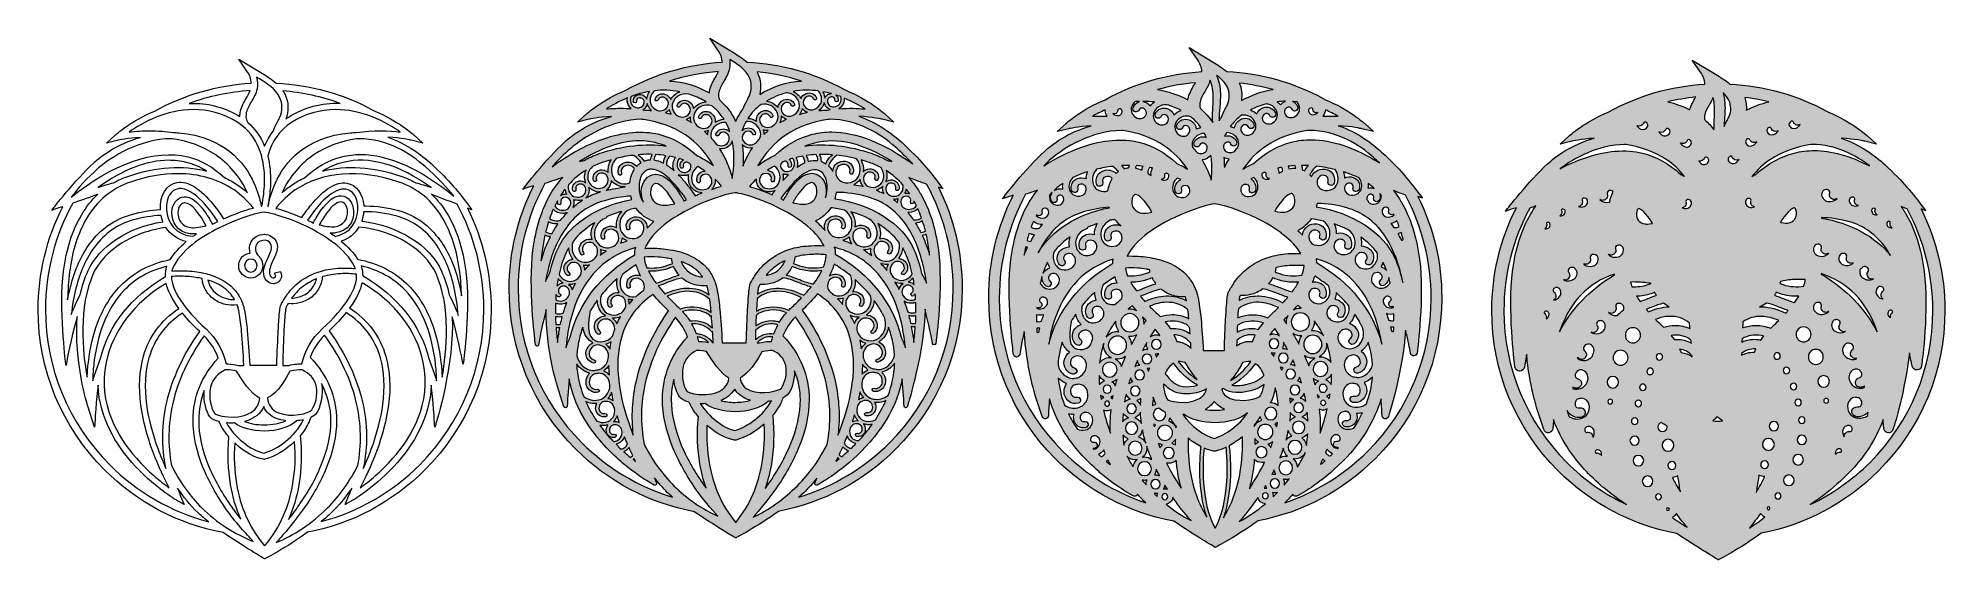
# Model space of a CAD drawing. Header units: millimetres. Extents: x 12 to 1208, y -339 to -12.
import ezdxf

# ---------------------------------------------------------------- set-up
doc = ezdxf.new("R2010")
doc.units = ezdxf.units.MM
doc.header["$MEASUREMENT"] = 0
for name, color, linetype in [('Layer 1', 7, 'Continuous'), ('Layer 2', 7, 'Continuous'), ('Layer 3', 7, 'Continuous'), ('Layer 4', 7, 'Continuous')]:
    doc.layers.add(name, color=color, linetype=linetype)

# ---------------------------------------------------------------- blocks, each defined once
blk = doc.blocks.new('block 2')
at = {"layer": 'Layer 2', "lineweight": 0}
for points, knots in [([(281.4, -118.7), (281.4, -118.7), (284.2, -119.8), (284.2, -119.8), (284.2, -119.8), (283.6, -118.9), (283.6, -118.9), (275.5, -108.2), (270.3, -101.6), (258.6, -90.9), (252.7, -85.4), (243.3, -78.3), (231.4, -74.3), (240.2, -74.8), (246, -76.2), (246.1, -76.2), (246.1, -76.2), (253.4, -78), (253.4, -78), (253.4, -78), (247.8, -72.9), (247.8, -72.9), (247.7, -72.8), (237.6, -63.8), (223.3, -58), (223.3, -58), (222, -57.3), (222, -57.3), (203.3, -47.1), (182.9, -41.4), (161.4, -40.4), (158.6, -38), (155.6, -36.1), (152.8, -34.4), (152.8, -34.4), (137.9, -25.4), (137.9, -25.4), (137.9, -25.4), (143.1, -32.9), (143.1, -32.9), (144.7, -35.2), (145.7, -37.9), (145.8, -40.4), (124.3, -41.7), (103.9, -47.6), (85.2, -58), (70.6, -63.8), (60.7, -72.8), (60.6, -72.9), (60.6, -72.9), (55, -78), (55, -78), (55, -78), (62.3, -76.2), (62.3, -76.2), (62.4, -76.2), (68, -74.9), (76.4, -74.4), (61.6, -78.5), (51.7, -86.1), (47, -90.4), (35.2, -101.3), (21.4, -119.1), (21.3, -119.3), (21.3, -119.3), (20.6, -120.2), (20.6, -120.2), (20.6, -120.2), (21.6, -119.8), (21.6, -119.8), (21.6, -119.8), (24, -119), (27.5, -117.9), (17.4, -137.6), (12.1, -159.9), (12.1, -182.3), (12.1, -220.3), (26.9, -256), (53.7, -282.8), (74.2, -303.3), (100, -316.9), (128.2, -322.1), (140.4, -330.5), (153.9, -338.4), (154, -338.5), (154, -338.5), (154.2, -338.6), (154.2, -338.6), (154.2, -338.6), (154.4, -338.5), (154.4, -338.5), (154.5, -338.4), (167.4, -331.8), (181.1, -321.9), (209, -316.6), (234.5, -303.1), (254.7, -282.8), (281.6, -256), (296.3, -220.3), (296.3, -182.3), (296.3, -159.9), (291.3, -138.5), (281.4, -118.7)], [0, 0, 0, 0, 1, 1, 1, 2, 2, 2, 3, 3, 3, 4, 4, 4, 5, 5, 5, 6, 6, 6, 7, 7, 7, 8, 8, 8, 9, 9, 9, 10, 10, 10, 11, 11, 11, 12, 12, 12, 13, 13, 13, 14, 14, 14, 15, 15, 15, 16, 16, 16, 17, 17, 17, 18, 18, 18, 19, 19, 19, 20, 20, 20, 21, 21, 21, 22, 22, 22, 23, 23, 23, 24, 24, 24, 25, 25, 25, 26, 26, 26, 27, 27, 27, 28, 28, 28, 29, 29, 29, 30, 30, 30, 31, 31, 31, 32, 32, 32, 33, 33, 33, 34, 34, 34, 34]), ([(142.6, -50.1), (141.1, -52.5), (139.6, -55.1), (139, -58.1), (138.8, -58.9), (138.6, -60.1), (138.7, -61.4), (129.7, -55.9), (119.9, -53.1), (109.6, -53.1), (108.7, -53.1), (107.8, -53.1), (106.8, -53.1), (119.1, -48.7), (131.9, -46), (145.1, -45.1), (144.4, -46.9), (143.4, -48.6), (142.6, -50.1)], [0, 0, 0, 0, 1, 1, 1, 2, 2, 2, 3, 3, 3, 4, 4, 4, 5, 5, 5, 6, 6, 6, 6]), ([(163.7, -61.8), (163.3, -62.7), (162.8, -63.7), (162.3, -64.6), (161.3, -66.4), (160.3, -68.3), (159.7, -70.3), (157.5, -73.2), (155.6, -76.4), (154.2, -80), (151.8, -74), (148.2, -68.9), (143.6, -65), (142, -63.3), (142.5, -60.2), (142.7, -58.9), (143.2, -56.5), (144.6, -54.3), (145.9, -52), (147.2, -49.7), (148.8, -47.1), (149.4, -44), (149.4, -44), (149.4, -44), (149.4, -44), (149.8, -41.6), (149.7, -39.2), (149.1, -36.7), (149.1, -36.7), (150.9, -37.8), (150.9, -37.8), (155.4, -40.6), (161.1, -44), (163.6, -49.3), (165.5, -53.1), (165.5, -57.9), (163.7, -61.8)], [0, 0, 0, 0, 1, 1, 1, 2, 2, 2, 3, 3, 3, 4, 4, 4, 5, 5, 5, 6, 6, 6, 7, 7, 7, 8, 8, 8, 9, 9, 9, 10, 10, 10, 11, 11, 11, 12, 12, 12, 12]), ([(169, -61.9), (168.5, -62.2), (167.9, -62.6), (167.4, -63), (169.4, -58.1), (169.3, -52.3), (167, -47.5), (166.7, -46.8), (166.2, -46), (165.7, -45.3), (178, -46.3), (190.1, -48.9), (201.6, -53.1), (190, -52.6), (179, -55.5), (169, -61.9)], [0, 0, 0, 0, 1, 1, 1, 2, 2, 2, 3, 3, 3, 4, 4, 4, 5, 5, 5, 5]), ([(137.4, -65.2), (138.6, -65.9), (139.7, -66.8), (140.8, -67.7), (140.8, -67.7), (140.8, -67.7), (140.9, -67.8), (140.9, -67.8), (142.1, -68.9), (142.1, -68.9), (142.1, -68.9), (142.2, -68.8), (142.2, -68.8), (152.5, -78.4), (154.4, -92.7), (154.1, -103.1), (154, -107.7), (153.4, -112.6), (152.4, -117.6), (152.3, -117.6), (152.2, -117.6), (152.1, -117.6), (151.1, -112.4), (149.5, -107.5), (147.5, -103), (141.6, -90), (128.7, -74.1), (100.4, -71.6), (99.2, -71.5), (98, -71.4), (96.7, -71.4), (92.1, -70.7), (87.2, -70.3), (82.3, -70.3), (77.9, -70.3), (73.4, -70.6), (69.1, -71.1), (73.2, -68.3), (79.3, -64.5), (86.6, -61.6), (99.3, -56.6), (118.4, -53.1), (137.4, -65.2)], [0, 0, 0, 0, 1, 1, 1, 2, 2, 2, 3, 3, 3, 4, 4, 4, 5, 5, 5, 6, 6, 6, 7, 7, 7, 8, 8, 8, 9, 9, 9, 10, 10, 10, 11, 11, 11, 12, 12, 12, 13, 13, 13, 14, 14, 14, 14]), ([(208, -71.6), (179.7, -74.1), (166.8, -90), (160.9, -103), (158.9, -107.5), (157.3, -112.5), (156.3, -117.7), (156.3, -117.7), (156.3, -117.7), (156.2, -117.7), (157.2, -112.7), (157.7, -107.8), (157.9, -103.2), (158, -97), (157.5, -91.3), (156.2, -86.1), (158.7, -76.9), (163.7, -69.9), (171, -65.2), (179.6, -59.7), (188.9, -57), (198.8, -57), (206.3, -57), (214.1, -58.5), (221.9, -61.6), (229.1, -64.5), (235.2, -68.3), (239.3, -71.1), (232.5, -70.3), (222.5, -69.7), (211.7, -71.4), (210.4, -71.4), (209.2, -71.5), (208, -71.6)], [0, 0, 0, 0, 1, 1, 1, 2, 2, 2, 3, 3, 3, 4, 4, 4, 5, 5, 5, 6, 6, 6, 7, 7, 7, 8, 8, 8, 9, 9, 9, 10, 10, 10, 11, 11, 11, 11]), ([(50, -93.6), (57.8, -86.8), (76.2, -75.3), (95.4, -75.3), (95.7, -75.3), (96.1, -75.3), (96.4, -75.3), (106.7, -76.9), (115.7, -80.2), (123.2, -85.2), (131.8, -91), (138.6, -99), (143.4, -109.1), (141.4, -107.3), (139.3, -105.7), (137.1, -104.2), (134.5, -102.5), (131.8, -100.9), (129, -99.6), (121.9, -93), (114.2, -88.7), (105.9, -86.6), (85.7, -81.5), (57.9, -91.2), (32.9, -112), (36.6, -106.7), (43, -99.7), (50, -93.6)], [0, 0, 0, 0, 1, 1, 1, 2, 2, 2, 3, 3, 3, 4, 4, 4, 5, 5, 5, 6, 6, 6, 7, 7, 7, 8, 8, 8, 9, 9, 9, 9]), ([(214.5, -85.1), (210.4, -85.1), (206.4, -85.6), (202.6, -86.6), (194.3, -88.7), (186.5, -93), (179.4, -99.6), (176.6, -100.9), (173.9, -102.5), (171.4, -104.2), (169.2, -105.7), (167.1, -107.3), (165.1, -109.1), (169.8, -99), (176.6, -91), (185.2, -85.2), (192.7, -80.2), (201.7, -76.9), (211.9, -75.3), (211.9, -75.3), (212.2, -75.3), (212.2, -75.3), (212.5, -75.3), (212.8, -75.3), (213, -75.3), (231.3, -75.3), (245.9, -84.7), (254.8, -92.7), (262.2, -99.2), (269.3, -106.5), (272.8, -111.2), (252.7, -94.6), (231.6, -85.1), (214.5, -85.1)], [0, 0, 0, 0, 1, 1, 1, 2, 2, 2, 3, 3, 3, 4, 4, 4, 5, 5, 5, 6, 6, 6, 7, 7, 7, 8, 8, 8, 9, 9, 9, 10, 10, 10, 11, 11, 11, 11]), ([(68.9, -98.7), (65.6, -99.8), (62.4, -101.2), (59.4, -102.9), (56.1, -103.7), (52.8, -104.7), (49.7, -105.9), (65.6, -94.5), (80.4, -88.8), (93.9, -88.8), (97.7, -88.8), (101.4, -89.2), (105, -90.1), (109.4, -91.2), (113.6, -93), (117.7, -95.5), (103, -91.7), (86.2, -92.8), (68.9, -98.7)], [0, 0, 0, 0, 1, 1, 1, 2, 2, 2, 3, 3, 3, 4, 4, 4, 5, 5, 5, 6, 6, 6, 6]), ([(238.2, -120.3), (231.4, -118.4), (224.4, -117.4), (217.7, -117.4), (217.2, -117.4), (216.8, -117.4), (216.4, -117.4), (216, -109.8), (211.7, -104), (205.8, -103.1), (199.1, -102), (191.5, -106.7), (183, -117.2), (181.2, -119.4), (179.3, -122), (177.5, -124.7), (170.2, -121.6), (164.4, -119.7), (161.3, -118.9), (161.3, -118.9), (161.4, -118.6), (161.4, -118.6), (164.8, -114.3), (168.9, -110.5), (173.4, -107.4), (190.6, -95.8), (213.7, -94), (238.4, -102.4), (250.2, -106.4), (259.5, -114.1), (266, -125.2), (271.3, -134.3), (274.9, -145.6), (276.6, -158.8), (277.2, -163.5), (277.6, -168.6), (277.7, -173.8), (277.3, -171.4), (276.9, -169.1), (276.3, -166.8), (273.7, -155.7), (269.7, -146.4), (264.3, -139), (257.6, -129.6), (248.8, -123.3), (238.2, -120.3)], [0, 0, 0, 0, 1, 1, 1, 2, 2, 2, 3, 3, 3, 4, 4, 4, 5, 5, 5, 6, 6, 6, 7, 7, 7, 8, 8, 8, 9, 9, 9, 10, 10, 10, 11, 11, 11, 12, 12, 12, 13, 13, 13, 14, 14, 14, 15, 15, 15, 15]), ([(190.7, -95.5), (194.8, -93), (199, -91.2), (203.4, -90.1), (219.8, -86), (238.4, -91.3), (258.7, -105.9), (255.6, -104.7), (252.3, -103.7), (249, -102.9), (246, -101.2), (242.8, -99.8), (239.6, -98.7), (222.2, -92.8), (205.4, -91.7), (190.7, -95.5)], [0, 0, 0, 0, 1, 1, 1, 2, 2, 2, 3, 3, 3, 4, 4, 4, 5, 5, 5, 5]), ([(128.4, -125.5), (126.4, -122.3), (124.2, -119.4), (122.2, -116.8), (113.7, -106.4), (106.1, -101.6), (99.4, -102.7), (92.6, -103.8), (88.3, -110.8), (88.8, -119.7), (82.8, -120), (76.8, -121), (70.7, -122.7), (60.1, -125.7), (51.3, -131.8), (44.6, -140.9), (39.2, -148.2), (35.1, -157.3), (32.4, -168), (31.7, -170.6), (31.1, -173.4), (30.6, -176.2), (30.7, -170.1), (31.1, -164.3), (31.8, -158.8), (33.5, -145.6), (37.1, -134.3), (42.4, -125.3), (49, -114.1), (58.3, -106.4), (70, -102.4), (80.2, -98.9), (90.2, -97.2), (99.7, -97.2), (113.1, -97.2), (125, -100.6), (135, -107.4), (139.5, -110.5), (143.6, -114.3), (147, -118.6), (147, -118.6), (147.1, -118.7), (147.1, -118.7), (141.5, -120.2), (134.7, -122.6), (128.4, -125.5)], [0, 0, 0, 0, 1, 1, 1, 2, 2, 2, 3, 3, 3, 4, 4, 4, 5, 5, 5, 6, 6, 6, 7, 7, 7, 8, 8, 8, 9, 9, 9, 10, 10, 10, 11, 11, 11, 12, 12, 12, 13, 13, 13, 14, 14, 14, 15, 15, 15, 15]), ([(103.7, -111.6), (99.4, -111.9), (96.2, -115.9), (96, -121.5), (95.8, -127.4), (99.3, -133.9), (107.4, -134.9), (108.4, -135), (109.8, -135), (111.4, -134.9), (110.7, -135.4), (109.9, -135.9), (109.2, -136.4), (98.5, -135.8), (93.1, -127.7), (92.6, -119.8), (92, -111.6), (96, -107.2), (100, -106.6), (100.4, -106.5), (100.8, -106.5), (101.3, -106.5), (105, -106.5), (113, -109.2), (124.9, -127.1), (123.7, -127.7), (122.5, -128.3), (121.4, -128.9), (120.5, -127.2), (118.8, -124.1), (116.7, -121.1), (112.1, -114.6), (107.8, -111.4), (103.7, -111.6)], [0, 0, 0, 0, 1, 1, 1, 2, 2, 2, 3, 3, 3, 4, 4, 4, 5, 5, 5, 6, 6, 6, 7, 7, 7, 8, 8, 8, 9, 9, 9, 10, 10, 10, 11, 11, 11, 11]), ([(198.6, -134.3), (206.8, -133.3), (210.2, -126.8), (210, -120.9), (209.8, -115.3), (206.7, -111.2), (202.3, -111), (198.3, -110.8), (193.9, -114), (189.3, -120.5), (187.3, -123.4), (185.6, -126.4), (184.8, -128.1), (183.5, -127.5), (182.3, -126.9), (181, -126.3), (193.5, -108.1), (201.5, -106.3), (205.2, -106.9), (209.2, -107.6), (213.2, -112), (212.6, -120.2), (212.2, -126.6), (208.2, -134.8), (198.5, -136.5), (197.5, -135.8), (196.5, -135), (195.4, -134.3), (196.7, -134.4), (197.8, -134.4), (198.6, -134.3)], [0, 0, 0, 0, 1, 1, 1, 2, 2, 2, 3, 3, 3, 4, 4, 4, 5, 5, 5, 6, 6, 6, 7, 7, 7, 8, 8, 8, 9, 9, 9, 10, 10, 10, 10]), ([(33.8, -115.7), (39, -113.9), (45.6, -111.6), (49.6, -110.1), (45.6, -113.8), (42.1, -118.2), (39.2, -123.2), (33.6, -132.7), (29.8, -144.5), (28, -158.3), (25.1, -181.3), (29.3, -214.8), (29.3, -215.1), (29.3, -215.1), (29.6, -217.3), (29.6, -217.3), (29.6, -217.3), (30.7, -210.8), (30.7, -210.8), (30.7, -210.7), (34.2, -194.5), (36.6, -186.7), (34.5, -215.1), (43.1, -242.6), (43.2, -242.8), (43.2, -242.8), (47.5, -256), (47.5, -256), (47.5, -256), (47.6, -254.2), (47.6, -254.2), (47.6, -254), (48.5, -237.6), (49.7, -229.8), (50.5, -250.6), (61.5, -267.5), (70.9, -278.2), (84, -293), (98.7, -301.7), (98.8, -301.8), (98.8, -301.8), (103.6, -304.6), (103.6, -304.6), (103.6, -304.6), (101.5, -299.3), (101.5, -299.3), (100.8, -297.6), (100.2, -295.9), (99.6, -294.2), (103.3, -299.7), (107.5, -304.9), (112.2, -309.5), (113.9, -311.2), (116.2, -313.1), (118.9, -315.3), (95.6, -309.2), (74.2, -296.8), (57, -279.6), (31, -253.6), (16.7, -219.1), (16.7, -182.3), (16.7, -158.9), (22.6, -135.9), (33.8, -115.7)], [0, 0, 0, 0, 1, 1, 1, 2, 2, 2, 3, 3, 3, 4, 4, 4, 5, 5, 5, 6, 6, 6, 7, 7, 7, 8, 8, 8, 9, 9, 9, 10, 10, 10, 11, 11, 11, 12, 12, 12, 13, 13, 13, 14, 14, 14, 15, 15, 15, 16, 16, 16, 17, 17, 17, 18, 18, 18, 19, 19, 19, 20, 20, 20, 21, 21, 21, 21]), ([(107.9, -131), (102.1, -130.3), (99.7, -125.8), (99.8, -121.6), (99.9, -117.6), (102, -115.6), (103.9, -115.5), (104, -115.5), (104, -115.5), (104.1, -115.5), (108.4, -115.5), (113.8, -122.9), (117.6, -129.9), (114.8, -130.5), (110.3, -131.3), (107.9, -131)], [0, 0, 0, 0, 1, 1, 1, 2, 2, 2, 3, 3, 3, 4, 4, 4, 5, 5, 5, 5]), ([(193.1, -121.9), (196.5, -117.3), (199.7, -114.8), (202.1, -114.9), (204, -115), (206.1, -117), (206.2, -121), (206.4, -125.2), (203.9, -129.7), (198.2, -130.4), (195.8, -130.7), (191.2, -129.9), (188.5, -129.3), (189.5, -127.3), (191.1, -124.5), (193.1, -121.9)], [0, 0, 0, 0, 1, 1, 1, 2, 2, 2, 3, 3, 3, 4, 4, 4, 5, 5, 5, 5]), ([(196.2, -309.5), (200.7, -305.3), (204.8, -300.2), (208.9, -294.2), (208.3, -295.9), (207.6, -297.6), (206.9, -299.3), (206.9, -299.3), (204.8, -304.6), (204.8, -304.6), (204.8, -304.6), (209.6, -301.8), (209.6, -301.8), (209.8, -301.7), (224.3, -293.1), (237.5, -278.2), (246.9, -267.5), (257.9, -250.6), (258.7, -229.8), (259.9, -237.6), (260.8, -254), (260.8, -254.2), (260.8, -254.2), (260.9, -256), (260.9, -256), (260.9, -256), (261.5, -254.3), (261.5, -254.3), (261.6, -253.9), (273.6, -215.5), (271.8, -186.8), (274.3, -195.1), (278.3, -214.5), (278.4, -214.7), (278.4, -214.7), (278.8, -216.6), (278.8, -216.6), (278.8, -216.6), (279, -214.7), (279, -214.7), (279.1, -214.3), (283.4, -181.4), (280.4, -158.3), (278.6, -144.5), (274.9, -132.7), (269.3, -123.2), (266.3, -118.2), (262.8, -113.8), (258.8, -110.1), (263, -111.8), (269.7, -114.3), (274.9, -116.2), (285.9, -136.3), (291.7, -159.2), (291.7, -182.3), (291.7, -219.1), (277.4, -253.6), (251.5, -279.6), (234.3, -296.8), (213, -309.1), (189.7, -315.2), (192.1, -313.3), (194.2, -311.4), (196.2, -309.5)], [0, 0, 0, 0, 1, 1, 1, 2, 2, 2, 3, 3, 3, 4, 4, 4, 5, 5, 5, 6, 6, 6, 7, 7, 7, 8, 8, 8, 9, 9, 9, 10, 10, 10, 11, 11, 11, 12, 12, 12, 13, 13, 13, 14, 14, 14, 15, 15, 15, 16, 16, 16, 17, 17, 17, 18, 18, 18, 19, 19, 19, 20, 20, 20, 21, 21, 21, 21]), ([(35.8, -168.9), (38.4, -158.6), (42.3, -150), (47.4, -143.2), (53.7, -134.7), (61.8, -129), (71.7, -126.2), (77.5, -124.6), (83.5, -123.6), (89.2, -123.3), (89.5, -124.7), (89.9, -126), (90.4, -127.3), (68.4, -130.8), (50.4, -142.6), (43.3, -158.2), (41.3, -162.7), (39.6, -167.8), (38.5, -173.2), (36.3, -177), (34.5, -181.1), (32.9, -185.4), (33.5, -179.6), (34.5, -174.1), (35.8, -168.9)], [0, 0, 0, 0, 1, 1, 1, 2, 2, 2, 3, 3, 3, 4, 4, 4, 5, 5, 5, 6, 6, 6, 7, 7, 7, 8, 8, 8, 8]), ([(46.7, -159.8), (50.1, -152.5), (56.2, -145.9), (64.4, -140.8), (72.3, -135.8), (82, -132.4), (92.3, -130.9), (95.2, -135.4), (99.7, -138.5), (105, -139.7), (100.8, -143.3), (97.4, -147.1), (95, -151), (82.4, -153.5), (71.8, -159.1), (63.6, -167.6), (57.6, -173.8), (52.8, -181.7), (49.3, -190.9), (46.6, -198.2), (44.6, -206.4), (43.6, -215.3), (43.2, -218.4), (43, -221.5), (42.8, -224.7), (39.9, -208.4), (37.2, -180.9), (46.7, -159.8)], [0, 0, 0, 0, 1, 1, 1, 2, 2, 2, 3, 3, 3, 4, 4, 4, 5, 5, 5, 6, 6, 6, 7, 7, 7, 8, 8, 8, 9, 9, 9, 9]), ([(210.4, -154.9), (210.7, -155.4), (211, -156), (211.2, -156.7), (207.9, -156.3), (204.7, -156.3), (201.7, -156.4), (197.3, -156.6), (193.4, -157.2), (189.8, -158.2), (188.1, -158.7), (186.3, -159.3), (184.1, -160.3), (182.1, -161.1), (180.3, -162.1), (178.7, -163.1), (175.2, -165.4), (172.1, -168.2), (169.5, -171.4), (168.3, -172.9), (167.1, -174.7), (166, -176.5), (165.7, -177), (165.4, -177.4), (165.2, -178), (165.2, -178), (165.1, -178), (165.1, -178), (164.9, -178.4), (164.7, -178.8), (164.5, -179.1), (164.5, -179.1), (164.5, -179.2), (164.5, -179.2), (164.2, -179.8), (164.1, -180.4), (164, -180.9), (164, -180.9), (163.9, -181.2), (163.9, -181.2), (163.8, -181.8), (163.7, -182.3), (163.7, -182.7), (163.2, -186.7), (163, -190.6), (162.8, -194.4), (162.8, -194.4), (162.7, -194.9), (162.7, -194.9), (162.4, -201.6), (162.1, -208.7), (161.8, -217.2), (161.8, -217.2), (144.8, -217.2), (144.8, -217.2), (144.4, -209.1), (143.9, -202), (143.3, -195.5), (142.9, -191.8), (142.5, -187.7), (141.7, -183.8), (141.6, -183), (141.4, -182.3), (141.2, -181.5), (141.2, -181.5), (141.1, -180.8), (141.1, -180.8), (141, -180.5), (140.9, -180.1), (140.8, -179.8), (140.7, -179.6), (140.7, -179.5), (140.6, -179.3), (140.5, -179.1), (140.5, -179), (140.5, -178.8), (140.4, -178.5), (140.2, -178.1), (140.1, -177.8), (140, -177.6), (139.9, -177.4), (139.8, -177.3), (139.8, -177.3), (139.7, -177), (139.7, -177), (139.7, -176.9), (139.7, -176.8), (139.6, -176.8), (139.6, -176.8), (139.6, -176.7), (139.6, -176.7), (139.4, -176.1), (139.1, -175.5), (138.8, -175), (138.8, -175), (138.6, -174.5), (138.6, -174.5), (138.4, -174.3), (138.2, -174), (138, -173.6), (138, -173.6), (137.1, -172.2), (137.1, -172.2), (137, -172), (136.9, -171.9), (136.7, -171.6), (136.7, -171.6), (135.9, -170.7), (135.9, -170.7), (135.7, -170.4), (135.5, -170.2), (135.3, -169.9), (135.3, -169.9), (135.2, -169.8), (135.2, -169.8), (135, -169.6), (134.8, -169.4), (134.6, -169.2), (134.2, -168.7), (133.7, -168.2), (133.1, -167.7), (131.5, -166.2), (129.8, -165.1), (128.2, -164.1), (126.6, -163.2), (124.8, -162.3), (122.9, -161.6), (120.7, -160.8), (119, -160.2), (117.3, -159.8), (115.4, -159.3), (113.4, -159), (111.6, -158.7), (109.7, -158.4), (107.7, -158.2), (105.8, -158.1), (104.2, -158), (102.6, -158), (101.1, -158), (99.4, -158), (97.7, -158), (96, -158.2), (96.3, -157), (96.7, -155.9), (97.2, -154.9), (103.2, -143.5), (117, -135.2), (127.6, -130.2), (139.9, -124.3), (151.1, -121.4), (153.9, -121.4), (158.3, -121.4), (180.7, -128), (196.8, -140), (196.8, -140), (197.4, -140.5), (197.4, -140.5), (197.4, -140.5), (197.5, -140.5), (197.5, -140.5), (203.5, -145.1), (207.8, -149.9), (210.4, -154.9)], [0, 0, 0, 0, 1, 1, 1, 2, 2, 2, 3, 3, 3, 4, 4, 4, 5, 5, 5, 6, 6, 6, 7, 7, 7, 8, 8, 8, 9, 9, 9, 10, 10, 10, 11, 11, 11, 12, 12, 12, 13, 13, 13, 14, 14, 14, 15, 15, 15, 16, 16, 16, 17, 17, 17, 18, 18, 18, 19, 19, 19, 20, 20, 20, 21, 21, 21, 22, 22, 22, 23, 23, 23, 24, 24, 24, 25, 25, 25, 26, 26, 26, 27, 27, 27, 28, 28, 28, 29, 29, 29, 30, 30, 30, 31, 31, 31, 32, 32, 32, 33, 33, 33, 34, 34, 34, 35, 35, 35, 36, 36, 36, 37, 37, 37, 38, 38, 38, 39, 39, 39, 40, 40, 40, 41, 41, 41, 42, 42, 42, 43, 43, 43, 44, 44, 44, 45, 45, 45, 46, 46, 46, 47, 47, 47, 48, 48, 48, 49, 49, 49, 50, 50, 50, 51, 51, 51, 52, 52, 52, 53, 53, 53, 54, 54, 54, 54]), ([(202.3, -139.5), (207, -137.9), (210.9, -134.8), (213.3, -130.6), (235.7, -133), (254.7, -144.4), (261.7, -159.8), (271.2, -180.9), (268.5, -208.4), (265.6, -224.7), (265.4, -221.5), (265.2, -218.4), (264.8, -215.3), (263.8, -206.4), (261.9, -198.2), (259.1, -190.9), (255.6, -181.7), (250.8, -173.8), (244.8, -167.6), (236.4, -158.9), (225.5, -153.3), (212.5, -150.8), (210.1, -146.9), (206.7, -143.1), (202.3, -139.5)], [0, 0, 0, 0, 1, 1, 1, 2, 2, 2, 3, 3, 3, 4, 4, 4, 5, 5, 5, 6, 6, 6, 7, 7, 7, 8, 8, 8, 8]), ([(215.1, -126.9), (215.7, -125), (216.2, -123), (216.3, -121.1), (223.2, -120.9), (230.3, -121.9), (237.3, -123.8), (247.1, -126.6), (255.3, -132.4), (261.5, -141.1), (266.5, -148.2), (270.4, -157.1), (272.9, -167.7), (274.2, -173.4), (275.2, -179.6), (275.7, -186.1), (274.1, -181.5), (272.2, -177.2), (270, -173.2), (268.8, -167.8), (267.2, -162.7), (265.1, -158.2), (265.1, -158.2), (265.1, -158.2), (265.1, -158.2), (257.8, -141.9), (238.1, -129.7), (215.1, -126.9)], [0, 0, 0, 0, 1, 1, 1, 2, 2, 2, 3, 3, 3, 4, 4, 4, 5, 5, 5, 6, 6, 6, 7, 7, 7, 8, 8, 8, 9, 9, 9, 9]), ([(164.1, -158.4), (164.1, -158.4), (160.6, -159.4), (160.6, -159.4), (160.6, -159.4), (161, -161.1), (161, -161.1), (161.1, -161.3), (161, -161.5), (160.9, -161.8), (160.7, -162.1), (160.3, -162.4), (160, -162.4), (159.2, -162.6), (158.2, -162), (157.7, -161.1), (157.2, -160.2), (157, -158.9), (157.3, -157.5), (157.6, -156), (158.2, -154.5), (158.8, -153.1), (158.8, -153.1), (160.4, -149.4), (160.4, -149.4), (160.5, -149.2), (160.6, -149), (160.7, -148.8), (160.7, -148.8), (160.7, -148.8), (160.7, -148.8), (161.5, -147), (162.3, -145.1), (162.2, -142.9), (162, -139.8), (160.3, -137.2), (157.5, -135.9), (154.4, -134.5), (150.7, -135), (147.8, -137.3), (145.6, -139), (144.4, -142.5), (144.8, -145.5), (144.9, -146), (145, -146.5), (145.2, -147), (143.3, -147), (141.6, -147.8), (140.3, -149.1), (138.8, -150.6), (137.9, -152.6), (137.9, -154.8), (137.9, -159.1), (141.3, -162.6), (145.5, -162.6), (149.6, -162.6), (153, -159.1), (153, -154.8), (153, -153.2), (152.6, -151.8), (151.8, -150.5), (151.8, -150.5), (151.9, -150.4), (151.9, -150.4), (151.9, -150.4), (151, -149.5), (151, -149.5), (151, -149.4), (150.9, -149.3), (150.8, -149.3), (150.8, -149.3), (150.7, -149.1), (150.7, -149.1), (149.3, -147.7), (148.7, -146.4), (148.4, -144.9), (148.2, -143.3), (148.9, -141.2), (150, -140.3), (151.8, -138.9), (154.1, -138.5), (156, -139.3), (157.5, -140), (158.4, -141.4), (158.5, -143.2), (158.6, -144.4), (158, -145.8), (157.4, -147.2), (157.4, -147.2), (155.5, -151.5), (155.5, -151.5), (154.8, -153.2), (154, -154.9), (153.7, -156.8), (153.3, -159.1), (153.6, -161.3), (154.6, -163), (155.7, -165), (157.7, -166.2), (159.7, -166.2), (160, -166.2), (160.3, -166.2), (160.6, -166.1), (161.9, -165.9), (163.2, -165), (164, -163.8), (164.7, -162.6), (164.9, -161.3), (164.5, -160), (164.5, -160), (164.1, -158.4), (164.1, -158.4)], [0, 0, 0, 0, 1, 1, 1, 2, 2, 2, 3, 3, 3, 4, 4, 4, 5, 5, 5, 6, 6, 6, 7, 7, 7, 8, 8, 8, 9, 9, 9, 10, 10, 10, 11, 11, 11, 12, 12, 12, 13, 13, 13, 14, 14, 14, 15, 15, 15, 16, 16, 16, 17, 17, 17, 18, 18, 18, 19, 19, 19, 20, 20, 20, 21, 21, 21, 22, 22, 22, 23, 23, 23, 24, 24, 24, 25, 25, 25, 26, 26, 26, 27, 27, 27, 28, 28, 28, 29, 29, 29, 30, 30, 30, 31, 31, 31, 32, 32, 32, 33, 33, 33, 34, 34, 34, 35, 35, 35, 36, 36, 36, 37, 37, 37, 37]), ([(91.9, -161.7), (70.5, -174.1), (56.1, -192.3), (51.3, -213.1), (49.4, -217.5), (47.7, -222.2), (46.3, -227.1), (46.4, -223.2), (46.7, -219.4), (47.1, -215.7), (48.1, -207.1), (50, -199.2), (52.6, -192.2), (55.9, -183.4), (60.5, -176), (66.1, -170.2), (73.2, -162.9), (82.2, -157.8), (92.9, -155.2), (92.2, -157.2), (91.8, -159.4), (91.9, -161.7)], [0, 0, 0, 0, 1, 1, 1, 2, 2, 2, 3, 3, 3, 4, 4, 4, 5, 5, 5, 6, 6, 6, 7, 7, 7, 7]), ([(145.5, -150.7), (147.6, -150.7), (149.4, -152.5), (149.4, -154.8), (149.4, -157), (147.6, -158.8), (145.5, -158.8), (143.3, -158.8), (141.6, -157), (141.6, -154.8), (141.6, -152.5), (143.3, -150.7), (145.5, -150.7)], [0, 0, 0, 0, 1, 1, 1, 2, 2, 2, 3, 3, 3, 4, 4, 4, 4]), ([(214.7, -155), (225.7, -157.5), (235, -162.7), (242.3, -170.2), (248, -176), (252.5, -183.4), (255.8, -192.2), (258.4, -199.2), (260.3, -207.1), (261.3, -215.7), (261.7, -219.4), (262, -223.2), (262.1, -227.1), (260.7, -222.2), (259, -217.5), (257.1, -213.1), (252.2, -192.1), (237.6, -173.7), (215.9, -161.3), (215.9, -161.3), (215.7, -161.3), (215.7, -161.3), (215.8, -159.1), (215.4, -157), (214.7, -155)], [0, 0, 0, 0, 1, 1, 1, 2, 2, 2, 3, 3, 3, 4, 4, 4, 5, 5, 5, 6, 6, 6, 7, 7, 7, 8, 8, 8, 8]), ([(73.7, -275.5), (62.1, -262.4), (49.4, -241.3), (54.7, -215.6), (58.8, -195.7), (72.2, -178), (92.4, -165.9), (93.5, -170.7), (96.2, -176), (100.4, -181.7), (89.2, -189.1), (81.7, -199.2), (78.2, -211.6), (75.6, -220.6), (75, -231), (76.6, -242.3), (77.8, -251.4), (80.3, -261.1), (84, -271.2), (87.5, -280.6), (91.4, -288.7), (94.3, -294.1), (88.8, -290.1), (81, -283.8), (73.7, -275.5)], [0, 0, 0, 0, 1, 1, 1, 2, 2, 2, 3, 3, 3, 4, 4, 4, 5, 5, 5, 6, 6, 6, 7, 7, 7, 8, 8, 8, 8]), ([(105.6, -161.6), (107.4, -161.7), (109.3, -161.9), (111.1, -162.2), (112.3, -162.4), (113.7, -162.6), (115, -162.9), (115, -163.8), (115.2, -164.7), (115.4, -165.6), (115.8, -167), (116.3, -168.3), (116.9, -169.6), (118.2, -172), (120, -174.2), (122.3, -175.8), (124.4, -177.4), (126.9, -178.5), (129.6, -179.1), (132, -179.6), (134.4, -179.8), (136.9, -179.4), (137, -179.6), (137, -179.8), (137.1, -180), (137.1, -180.2), (137.2, -180.3), (137.2, -180.4), (137.3, -180.6), (137.3, -180.8), (137.4, -180.9), (137.4, -180.9), (137.7, -180.8), (137.7, -180.8), (137.7, -180.8), (137.7, -180.8), (137.7, -180.8), (137.7, -180.8), (137.4, -181), (137.4, -181), (137.5, -181.2), (137.6, -181.5), (137.6, -181.7), (137.7, -181.9), (137.7, -182.2), (137.8, -182.4), (138, -183.1), (138.1, -183.8), (138.2, -184.5), (138.9, -188.3), (139.4, -192.2), (139.7, -195.9), (140.3, -202.4), (140.8, -209.4), (141.1, -217.3), (141.1, -217.3), (137.7, -217.3), (137.7, -217.3), (134, -216.4), (131.2, -216.3), (130.1, -216.4), (128.3, -208.1), (123.9, -200.5), (117.4, -194.5), (103.2, -181.5), (96, -170.5), (95.7, -161.6), (98.8, -161.4), (102.1, -161.4), (105.6, -161.6)], [0, 0, 0, 0, 1, 1, 1, 2, 2, 2, 3, 3, 3, 4, 4, 4, 5, 5, 5, 6, 6, 6, 7, 7, 7, 8, 8, 8, 9, 9, 9, 10, 10, 10, 11, 11, 11, 12, 12, 12, 13, 13, 13, 14, 14, 14, 15, 15, 15, 16, 16, 16, 17, 17, 17, 18, 18, 18, 19, 19, 19, 20, 20, 20, 21, 21, 21, 22, 22, 22, 23, 23, 23, 23]), ([(118.6, -163.9), (119.5, -164.2), (120.5, -164.5), (121.6, -164.9), (123.4, -165.6), (125, -166.4), (126.5, -167.3), (127.8, -168.1), (129.4, -169.1), (130.9, -170.5), (131.3, -170.8), (131.7, -171.3), (132.1, -171.7), (132.1, -171.7), (132.2, -171.8), (132.2, -171.8), (132.3, -172), (132.5, -172.2), (132.7, -172.3), (132.9, -172.6), (133, -172.8), (133.2, -173), (133.2, -173), (133.9, -173.9), (133.9, -173.9), (134, -174), (134.1, -174.1), (134.1, -174.2), (134.1, -174.2), (135, -175.5), (135, -175.5), (135.1, -175.7), (135.2, -175.9), (135.3, -176.1), (133.6, -176.1), (132, -175.9), (130.4, -175.5), (128.1, -175), (126.1, -174), (124.4, -172.7), (122.6, -171.5), (121.1, -169.8), (120.1, -167.8), (119.4, -166.5), (118.9, -165.2), (118.6, -163.9)], [0, 0, 0, 0, 1, 1, 1, 2, 2, 2, 3, 3, 3, 4, 4, 4, 5, 5, 5, 6, 6, 6, 7, 7, 7, 8, 8, 8, 9, 9, 9, 10, 10, 10, 11, 11, 11, 12, 12, 12, 13, 13, 13, 14, 14, 14, 15, 15, 15, 15]), ([(169.3, -217.3), (169.3, -217.3), (165.5, -217.3), (165.5, -217.3), (165.7, -208.8), (166, -201.7), (166.3, -195.1), (166.3, -195.1), (166.3, -194.6), (166.3, -194.6), (166.5, -190.9), (166.8, -187), (167.2, -183.2), (167.3, -182.8), (167.3, -182.3), (167.4, -181.8), (167.4, -181.8), (167.5, -181.6), (167.5, -181.6), (167.5, -181.4), (167.6, -181), (167.6, -180.9), (167.8, -180.5), (168.1, -180.1), (168.3, -179.7), (168.5, -179.3), (168.7, -179), (168.9, -178.6), (171.2, -178.9), (173.5, -178.7), (175.8, -178.2), (178.4, -177.6), (180.9, -176.5), (183.1, -174.9), (185.3, -173.3), (187.2, -171.1), (188.4, -168.7), (189.1, -167.4), (189.6, -166.1), (189.9, -164.8), (190.2, -163.8), (190.3, -162.8), (190.4, -161.8), (190.4, -161.8), (190.8, -161.7), (190.8, -161.7), (194.1, -160.7), (197.7, -160.1), (201.8, -159.9), (205, -159.7), (208.4, -159.8), (211.9, -160.2), (212.5, -169.1), (205, -181), (190.3, -194.5), (183.7, -200.5), (179.3, -208.1), (177.5, -216.4), (175.8, -216.3), (172.8, -216.4), (169.3, -217.3)], [0, 0, 0, 0, 1, 1, 1, 2, 2, 2, 3, 3, 3, 4, 4, 4, 5, 5, 5, 6, 6, 6, 7, 7, 7, 8, 8, 8, 9, 9, 9, 10, 10, 10, 11, 11, 11, 12, 12, 12, 13, 13, 13, 14, 14, 14, 15, 15, 15, 16, 16, 16, 17, 17, 17, 18, 18, 18, 19, 19, 19, 20, 20, 20, 20]), ([(171.1, -175.2), (171.5, -174.6), (171.9, -174.2), (172.3, -173.7), (174.6, -170.8), (177.4, -168.3), (180.6, -166.2), (182, -165.3), (183.7, -164.4), (185.4, -163.6), (185.7, -163.5), (186, -163.4), (186.2, -163.3), (186.2, -163.3), (186.3, -163.2), (186.3, -163.2), (186.4, -163.2), (186.6, -163.1), (186.8, -163), (186.5, -164.4), (186, -165.7), (185.3, -166.9), (184.2, -168.9), (182.7, -170.6), (181, -171.9), (179.2, -173.2), (177.2, -174.1), (175, -174.6), (173.7, -174.9), (172.4, -175.1), (171.1, -175.2)], [0, 0, 0, 0, 1, 1, 1, 2, 2, 2, 3, 3, 3, 4, 4, 4, 5, 5, 5, 6, 6, 6, 7, 7, 7, 8, 8, 8, 9, 9, 9, 10, 10, 10, 10]), ([(231.9, -242.3), (233.4, -231), (232.8, -220.6), (230.2, -211.6), (226.6, -199), (219, -188.8), (207.5, -181.3), (211.7, -175.6), (214.3, -170.3), (215.3, -165.5), (236, -177.6), (249.6, -195.4), (253.7, -215.6), (259, -241.3), (246.3, -262.4), (234.7, -275.5), (227.4, -283.8), (219.7, -290.1), (214.1, -294.1), (217, -288.7), (220.9, -280.6), (224.4, -271.2), (228.1, -261.1), (230.6, -251.4), (231.9, -242.3)], [0, 0, 0, 0, 1, 1, 1, 2, 2, 2, 3, 3, 3, 4, 4, 4, 5, 5, 5, 6, 6, 6, 7, 7, 7, 8, 8, 8, 8]), ([(137.1, -179.1), (137.1, -179.1), (137.1, -179.1), (137.1, -179.1), (137.1, -179.1), (137.1, -179.1), (137.1, -179.1), (137.1, -179.1), (137.1, -179.1), (137.1, -179.1)], [0, 0, 0, 0, 1, 1, 1, 2, 2, 2, 3, 3, 3, 3]), ([(81.6, -212.6), (84.9, -201), (92, -191.5), (102.6, -184.5), (105.6, -188.3), (109.2, -192.2), (113.5, -196.1), (103.2, -210.5), (96.3, -225.4), (92.8, -240.3), (89.7, -254.1), (89.5, -268.1), (92.3, -281.9), (90.5, -277.9), (88.8, -273.8), (87.3, -269.9), (83.7, -260), (81.2, -250.6), (80.1, -241.8), (78.6, -231), (79.1, -221.1), (81.6, -212.6)], [0, 0, 0, 0, 1, 1, 1, 2, 2, 2, 3, 3, 3, 4, 4, 4, 5, 5, 5, 6, 6, 6, 7, 7, 7, 7]), ([(215.6, -240.3), (212.1, -225.2), (205.1, -210.2), (194.7, -195.7), (198.8, -191.7), (202.4, -187.9), (205.3, -184.2), (216.2, -191.2), (223.5, -200.8), (226.9, -212.6), (229.3, -221.1), (229.8, -231), (228.3, -241.8), (227.2, -250.6), (224.7, -260), (221.1, -269.9), (219.6, -273.8), (218, -277.9), (216.1, -281.9), (218.9, -268.1), (218.7, -254.1), (215.6, -240.3)], [0, 0, 0, 0, 1, 1, 1, 2, 2, 2, 3, 3, 3, 4, 4, 4, 5, 5, 5, 6, 6, 6, 7, 7, 7, 7]), ([(96.5, -241.2), (99.8, -226.9), (106.4, -212.6), (116.2, -198.8), (120.2, -202.8), (123.3, -207.6), (125.1, -212.8), (114.6, -224), (109.3, -237.1), (109.3, -251.7), (109.3, -261.1), (111.4, -271.2), (115.7, -281.7), (119.2, -290), (123.9, -298.6), (129.9, -307.2), (135.6, -315.4), (142.9, -323.2), (147, -327.6), (135.8, -323.4), (123.9, -315.6), (114.8, -306.7), (107.3, -299.2), (100.7, -290), (95.8, -280.1), (93.3, -267.2), (93.6, -254.1), (96.5, -241.2)], [0, 0, 0, 0, 1, 1, 1, 2, 2, 2, 3, 3, 3, 4, 4, 4, 5, 5, 5, 6, 6, 6, 7, 7, 7, 8, 8, 8, 9, 9, 9, 9]), ([(178.6, -307.3), (184.6, -298.6), (189.4, -290.1), (192.8, -281.8), (197.1, -271.3), (199.3, -261.3), (199.3, -251.9), (199.3, -236.9), (193.7, -223.6), (182.7, -212.1), (184.7, -207), (187.8, -202.3), (191.8, -198.3), (201.8, -212.3), (208.6, -226.8), (211.9, -241.2), (214.8, -254.1), (215.1, -267.2), (212.6, -280.1), (207.7, -290), (201.1, -299.2), (193.6, -306.7), (184, -316.2), (172.1, -324.2), (161.5, -328.3), (164.4, -325.1), (172.2, -316.3), (178.6, -307.3)], [0, 0, 0, 0, 1, 1, 1, 2, 2, 2, 3, 3, 3, 4, 4, 4, 5, 5, 5, 6, 6, 6, 7, 7, 7, 8, 8, 8, 9, 9, 9, 9]), ([(120.3, -231), (121.5, -226), (124.6, -222.4), (129.4, -220.2), (129.5, -220.2), (129.8, -220.1), (130.6, -220.1), (132.3, -220.1), (134.5, -220.4), (136.6, -220.9), (139.3, -225.4), (145.8, -235.7), (151.1, -237.8), (150.6, -243.9), (146.5, -246.8), (143, -248.1), (140.8, -249), (138.3, -249.5), (135.5, -249.7), (135.5, -249.7), (131, -249.6), (131, -249.6), (126.3, -249.3), (123.2, -248), (122.7, -247.2), (121, -245), (118.6, -237.9), (120.3, -231)], [0, 0, 0, 0, 1, 1, 1, 2, 2, 2, 3, 3, 3, 4, 4, 4, 5, 5, 5, 6, 6, 6, 7, 7, 7, 8, 8, 8, 9, 9, 9, 9]), ([(156, -237.6), (162.2, -235.1), (167.8, -225.3), (170, -221), (173.3, -220.2), (175.8, -220.1), (176.5, -220.1), (177.2, -220.1), (177.6, -220.2), (177.7, -220.2), (182.5, -222.4), (185.4, -225.7), (186.5, -230.2), (188, -236), (185.8, -242.5), (183.7, -245.2), (182.1, -247.4), (170.8, -250.2), (162.9, -247.1), (158.7, -245.4), (156.3, -242.1), (156, -237.6)], [0, 0, 0, 0, 1, 1, 1, 2, 2, 2, 3, 3, 3, 4, 4, 4, 5, 5, 5, 6, 6, 6, 7, 7, 7, 7]), ([(132.8, -305.1), (127, -296.7), (122.3, -288.3), (119, -280.2), (114.9, -270.2), (112.8, -260.6), (112.8, -251.8), (112.8, -245.2), (114, -239), (116.3, -233.1), (115.6, -239.8), (117.7, -246.7), (119.8, -249.5), (121, -251.1), (123.6, -252), (125.6, -252.5), (125.9, -253.3), (126.3, -254.1), (126.7, -254.8), (128, -257.3), (129.8, -259.8), (131.8, -262.3), (130.9, -272.8), (131.2, -282.8), (132.8, -292), (134.1, -299.7), (136.2, -307), (139.3, -313.8), (137, -310.9), (134.8, -308), (132.8, -305.1)], [0, 0, 0, 0, 1, 1, 1, 2, 2, 2, 3, 3, 3, 4, 4, 4, 5, 5, 5, 6, 6, 6, 7, 7, 7, 8, 8, 8, 9, 9, 9, 10, 10, 10, 10]), ([(176.5, -261.4), (178.6, -258.9), (180.3, -256.3), (181.6, -253.7), (182.2, -252.5), (182.7, -251.2), (183.1, -249.9), (184.8, -249.2), (186, -248.4), (186.6, -247.5), (189.1, -244.1), (191.1, -235.8), (189.9, -228.7), (189.9, -228.7), (189.9, -228.7), (189.9, -228.7), (193.8, -236.3), (195.8, -244), (195.8, -251.9), (195.8, -260.8), (193.7, -270.3), (189.5, -280.3), (186.2, -288.4), (181.5, -296.7), (175.7, -305.1), (173.6, -308.1), (171.4, -311.1), (169.1, -314), (172.1, -307.2), (174.4, -299.8), (175.7, -292), (177.2, -282.5), (177.5, -272.2), (176.5, -261.4)], [0, 0, 0, 0, 1, 1, 1, 2, 2, 2, 3, 3, 3, 4, 4, 4, 5, 5, 5, 6, 6, 6, 7, 7, 7, 8, 8, 8, 9, 9, 9, 10, 10, 10, 11, 11, 11, 11]), ([(153.6, -243.1), (155, -246.5), (157.8, -249.1), (161.6, -250.6), (163.4, -251.3), (165.3, -251.7), (167.4, -252), (163.7, -253.7), (158.9, -254.6), (153.9, -254.6), (149.4, -254.6), (145.1, -253.9), (141.6, -252.5), (142.6, -252.2), (143.5, -251.9), (144.3, -251.6), (147.5, -250.4), (151.6, -247.9), (153.6, -243.1)], [0, 0, 0, 0, 1, 1, 1, 2, 2, 2, 3, 3, 3, 4, 4, 4, 5, 5, 5, 6, 6, 6, 6]), ([(133.5, -253.5), (134.1, -253.5), (134.7, -253.4), (135.3, -253.4), (139.6, -256.6), (146.6, -258.5), (153.9, -258.5), (162.3, -258.5), (170, -256), (174.1, -252.1), (175.6, -251.9), (177.1, -251.7), (178.5, -251.4), (178.4, -251.6), (178.3, -251.8), (178.2, -252), (173.5, -261.8), (162.1, -270), (153.7, -272.3), (145.5, -270.6), (135, -262.1), (130.2, -253.3), (131.3, -253.4), (132.4, -253.5), (133.5, -253.5)], [0, 0, 0, 0, 1, 1, 1, 2, 2, 2, 3, 3, 3, 4, 4, 4, 5, 5, 5, 6, 6, 6, 7, 7, 7, 8, 8, 8, 8]), ([(135.4, -265.9), (141.2, -271.5), (147.8, -275.2), (153.5, -276.2), (153.5, -276.2), (154, -276.3), (154, -276.3), (154, -276.3), (154.3, -276.2), (154.3, -276.2), (160.4, -274.6), (167.3, -270.5), (173, -265.1), (173.7, -274.3), (173.3, -283.2), (171.9, -291.4), (169.5, -305.9), (163.9, -318.6), (155.2, -329.3), (155.2, -329.3), (154.2, -330.5), (154.2, -330.5), (154.2, -330.5), (153.2, -329.3), (153.2, -329.3), (144.5, -318.6), (138.9, -305.9), (136.5, -291.4), (135.2, -283.5), (134.8, -274.9), (135.4, -265.9)], [0, 0, 0, 0, 1, 1, 1, 2, 2, 2, 3, 3, 3, 4, 4, 4, 5, 5, 5, 6, 6, 6, 7, 7, 7, 8, 8, 8, 9, 9, 9, 10, 10, 10, 10])]:
    blk.add_open_spline(points, degree=3, knots=knots, dxfattribs=at)

msp = doc.modelspace()

# ---------------------------------------------------------------- hatches: boundary and pattern name
at = {"layer": 'Layer 1'}
h = msp.add_hatch(color=1, dxfattribs=at)
h.dxf.hatch_style = 2
edge = h.paths.add_edge_path()
edge.add_spline(control_points=[(1193.4, -119.3), (1193.4, -119.3), (1196.3, -120.4), (1196.3, -120.4), (1196.3, -120.4), (1195.6, -119.5), (1195.6, -119.5), (1187.5, -108.8), (1182.4, -102.3), (1170.7, -91.5), (1164.7, -86), (1155.3, -78.9), (1143.4, -75), (1152.2, -75.4), (1158.1, -76.8), (1158.1, -76.8), (1158.1, -76.8), (1165.5, -78.6), (1165.5, -78.6), (1165.5, -78.6), (1159.8, -73.5), (1159.8, -73.5), (1159.7, -73.4), (1149.6, -64.4), (1135.3, -58.6), (1135.3, -58.6), (1134, -57.9), (1134, -57.9), (1115.3, -47.8), (1094.9, -42.1), (1073.4, -41), (1070.7, -38.6), (1067.6, -36.7), (1064.9, -35.1), (1064.9, -35.1), (1049.9, -26), (1049.9, -26), (1049.9, -26), (1055.1, -33.5), (1055.1, -33.5), (1056.7, -35.8), (1057.7, -38.5), (1057.8, -41.1), (1036.3, -42.3), (1015.9, -48.2), (997.2, -58.6), (982.7, -64.4), (972.7, -73.4), (972.6, -73.5), (972.6, -73.5), (967, -78.6), (967, -78.6), (967, -78.6), (974.3, -76.8), (974.3, -76.8), (974.4, -76.8), (980, -75.5), (988.4, -75), (973.6, -79.1), (963.7, -86.7), (959.1, -91), (947.2, -101.9), (933.4, -119.8), (933.3, -119.9), (933.3, -119.9), (932.6, -120.8), (932.6, -120.8), (932.6, -120.8), (933.7, -120.4), (933.7, -120.4), (933.7, -120.4), (936, -119.6), (939.5, -118.5), (929.4, -138.2), (924.1, -160.5), (924.1, -182.9), (924.1, -220.9), (938.9, -256.6), (965.7, -283.4), (986.2, -303.9), (1012, -317.5), (1040.2, -322.7), (1052.5, -331.1), (1065.9, -339), (1066.1, -339.1), (1066.1, -339.1), (1066.2, -339.2), (1066.2, -339.2), (1066.2, -339.2), (1066.4, -339.1), (1066.4, -339.1), (1066.5, -339), (1079.5, -332.5), (1093.2, -322.5), (1121, -317.2), (1146.5, -303.7), (1166.7, -283.4), (1193.6, -256.6), (1208.4, -220.9), (1208.4, -182.9), (1208.4, -160.5), (1203.3, -139.1), (1193.4, -119.3)], knot_values=[0, 0, 0, 0, 1, 1, 1, 2, 2, 2, 3, 3, 3, 4, 4, 4, 5, 5, 5, 6, 6, 6, 7, 7, 7, 8, 8, 8, 9, 9, 9, 10, 10, 10, 11, 11, 11, 12, 12, 12, 13, 13, 13, 14, 14, 14, 15, 15, 15, 16, 16, 16, 17, 17, 17, 18, 18, 18, 19, 19, 19, 20, 20, 20, 21, 21, 21, 22, 22, 22, 23, 23, 23, 24, 24, 24, 25, 25, 25, 26, 26, 26, 27, 27, 27, 28, 28, 28, 29, 29, 29, 30, 30, 30, 31, 31, 31, 32, 32, 32, 33, 33, 33, 34, 34, 34, 34], degree=3, periodic=1)
edge = h.paths.add_edge_path()
edge.add_spline(control_points=[(1175.5, -183.4), (1175.6, -183.5), (1175.6, -183.7), (1175.6, -183.8), (1175.6, -183.9), (1175.6, -184), (1175.5, -184.1), (1174.3, -184.9), (1173.9, -186.3), (1174.3, -187.6), (1173.8, -187.3), (1173.4, -186.9), (1173.1, -186.4), (1172.7, -185.8), (1172.5, -185.2), (1172.6, -184.5), (1172.7, -183.8), (1173.1, -183.3), (1173.6, -182.9), (1173.9, -182.7), (1174.2, -182.7), (1174.6, -182.7), (1175, -182.8), (1175.3, -183), (1175.5, -183.4)], knot_values=[0, 0, 0, 0, 1, 1, 1, 2, 2, 2, 3, 3, 3, 4, 4, 4, 5, 5, 5, 6, 6, 6, 7, 7, 7, 8, 8, 8, 8], degree=3, periodic=1)
edge = h.paths.add_edge_path()
edge.add_spline(control_points=[(1172, -127.9), (1172.1, -127.4), (1172.7, -127), (1173.3, -127), (1173.4, -127), (1173.6, -127.1), (1173.8, -127.1), (1174.1, -127.2), (1174.2, -127.5), (1174.1, -127.8), (1173.9, -128.5), (1173.9, -129.3), (1174.3, -130), (1174.5, -130.5), (1174.9, -130.9), (1175.3, -131.2), (1174.7, -131.3), (1174.1, -131.2), (1173.6, -131), (1172.3, -130.6), (1171.5, -129.2), (1172, -127.9)], knot_values=[0, 0, 0, 0, 1, 1, 1, 2, 2, 2, 3, 3, 3, 4, 4, 4, 5, 5, 5, 6, 6, 6, 7, 7, 7, 7], degree=3, periodic=1)
edge = h.paths.add_edge_path()
edge.add_spline(control_points=[(1171.1, -143.5), (1172.2, -145), (1173.2, -146.7), (1174.2, -148.4), (1164.9, -136.7), (1149, -128), (1130.9, -125), (1130.9, -124.9), (1130.9, -124.8), (1131, -124.7), (1136.7, -124.8), (1142.6, -125.7), (1148.5, -127.3), (1157.6, -129.9), (1165.2, -135.4), (1171.1, -143.5)], knot_values=[0, 0, 0, 0, 1, 1, 1, 2, 2, 2, 3, 3, 3, 4, 4, 4, 5, 5, 5, 5], degree=3, periodic=1)
edge = h.paths.add_edge_path()
edge.add_spline(control_points=[(1168.8, -174.9), (1169.1, -175.3), (1169.4, -175.5), (1169.7, -175.8), (1169.6, -175.7), (1169.4, -175.7), (1169.3, -175.7), (1167.9, -175.4), (1166.6, -174.6), (1165.8, -173.4), (1165.2, -172.6), (1165, -171.6), (1165.2, -170.6), (1165.3, -169.6), (1165.9, -168.8), (1166.6, -168.3), (1167, -168), (1167.4, -167.9), (1167.9, -167.9), (1168, -167.9), (1168.2, -167.9), (1168.3, -167.9), (1168.9, -168.1), (1169.5, -168.4), (1169.9, -169), (1170.3, -169.6), (1170.2, -170.4), (1169.6, -170.7), (1168.9, -171.2), (1168.5, -171.9), (1168.4, -172.7), (1168.2, -173.5), (1168.4, -174.3), (1168.8, -174.9)], knot_values=[0, 0, 0, 0, 1, 1, 1, 2, 2, 2, 3, 3, 3, 4, 4, 4, 5, 5, 5, 6, 6, 6, 7, 7, 7, 8, 8, 8, 9, 9, 9, 10, 10, 10, 11, 11, 11, 11], degree=3, periodic=1)
edge = h.paths.add_edge_path()
edge.add_spline(control_points=[(1160, -248.8), (1157.8, -250.2), (1155.3, -250.7), (1152.8, -250.1), (1151, -249.7), (1149.4, -248.6), (1148.4, -247), (1147.4, -245.3), (1147, -243.4), (1147.5, -241.4), (1148, -239.2), (1149.8, -237.5), (1152.1, -237.3), (1152.8, -237.5), (1153.6, -237.6), (1154.3, -237.7), (1154.9, -237.9), (1155.3, -238.4), (1155.7, -238.9), (1156.2, -239.7), (1156.4, -240.7), (1156.1, -241.7), (1156, -242.3), (1155.7, -242.8), (1155.2, -243.1), (1154.7, -243.4), (1154.1, -243.5), (1153.5, -243.4), (1151.9, -243.1), (1150.3, -244.1), (1150, -245.7), (1149.6, -247.3), (1150.6, -248.9), (1152.3, -249.3), (1155.3, -250), (1158.3, -248.8), (1160.2, -246.6), (1160.1, -247.1), (1160.1, -247.7), (1160, -248.3), (1160, -248.5), (1160, -248.6), (1160, -248.8)], knot_values=[0, 0, 0, 0, 1, 1, 1, 2, 2, 2, 3, 3, 3, 4, 4, 4, 5, 5, 5, 6, 6, 6, 7, 7, 7, 8, 8, 8, 9, 9, 9, 10, 10, 10, 11, 11, 11, 12, 12, 12, 13, 13, 13, 14, 14, 14, 14], degree=3, periodic=1)
edge = h.paths.add_edge_path()
edge.add_spline(control_points=[(1145.2, -262), (1145.1, -261.9), (1145.1, -261.9), (1145, -261.8), (1144.3, -260.6), (1144, -259.2), (1144.3, -257.8), (1144.6, -256.9), (1145.1, -256.1), (1145.9, -255.6), (1146.5, -255.2), (1147.1, -255), (1147.8, -255), (1148, -255), (1148.3, -255), (1148.5, -255.1), (1149.1, -255.2), (1149.6, -255.5), (1149.9, -256), (1150.2, -256.5), (1150.3, -257.2), (1150.2, -257.8), (1150.1, -258.1), (1149.9, -258.4), (1149.6, -258.5), (1149.4, -258.7), (1149.1, -258.8), (1148.8, -258.7), (1147.2, -258.4), (1145.6, -259.4), (1145.2, -261), (1145.1, -261.3), (1145.1, -261.7), (1145.2, -262)], knot_values=[0, 0, 0, 0, 1, 1, 1, 2, 2, 2, 3, 3, 3, 4, 4, 4, 5, 5, 5, 6, 6, 6, 7, 7, 7, 8, 8, 8, 9, 9, 9, 10, 10, 10, 11, 11, 11, 11], degree=3, periodic=1)
edge = h.paths.add_edge_path()
edge.add_spline(control_points=[(1139.2, -195.7), (1138.2, -195.1), (1137.6, -194.1), (1137.4, -192.9), (1137.1, -191.8), (1137.4, -190.7), (1138, -189.8), (1138.4, -189.2), (1139.1, -188.8), (1139.8, -188.7), (1139.9, -188.7), (1140.1, -188.6), (1140.3, -188.6), (1140.9, -188.6), (1141.5, -188.8), (1142, -189.2), (1142.8, -189.7), (1143, -190.8), (1142.5, -191.5), (1142, -192.1), (1141.8, -192.9), (1142, -193.7), (1142.1, -194.5), (1142.6, -195.2), (1143.2, -195.7), (1143.9, -196.1), (1144.7, -196.3), (1145.5, -196.2), (1145.7, -196.1), (1145.9, -196.1), (1146.1, -196), (1145.4, -196.4), (1144.7, -196.7), (1143.9, -196.8), (1142.2, -197.1), (1140.6, -196.7), (1139.2, -195.7)], knot_values=[0, 0, 0, 0, 1, 1, 1, 2, 2, 2, 3, 3, 3, 4, 4, 4, 5, 5, 5, 6, 6, 6, 7, 7, 7, 8, 8, 8, 9, 9, 9, 10, 10, 10, 11, 11, 11, 12, 12, 12, 12], degree=3, periodic=1)
edge = h.paths.add_edge_path()
edge.add_spline(control_points=[(1143.6, -271.3), (1143.5, -271.4), (1143.4, -271.6), (1143.3, -271.6), (1143.2, -271.7), (1143.1, -271.7), (1143, -271.7), (1141.7, -271.4), (1140.3, -272.1), (1139.7, -273.2), (1139.6, -272.7), (1139.6, -272.1), (1139.7, -271.6), (1139.9, -270.9), (1140.3, -270.4), (1140.8, -270), (1141.2, -269.8), (1141.6, -269.6), (1142.1, -269.6), (1142.3, -269.6), (1142.4, -269.6), (1142.6, -269.7), (1142.9, -269.8), (1143.2, -270), (1143.4, -270.3), (1143.6, -270.6), (1143.6, -270.9), (1143.6, -271.3)], knot_values=[0, 0, 0, 0, 1, 1, 1, 2, 2, 2, 3, 3, 3, 4, 4, 4, 5, 5, 5, 6, 6, 6, 7, 7, 7, 8, 8, 8, 9, 9, 9, 9], degree=3, periodic=1)
edge = h.paths.add_edge_path()
edge.add_spline(control_points=[(1146, -204), (1146.7, -203.5), (1147.5, -203.3), (1148.4, -203.4), (1149.3, -203.6), (1150, -204), (1150.6, -204.8), (1150.9, -205.2), (1151.1, -205.8), (1151, -206.3), (1151, -206.9), (1150.7, -207.3), (1150.3, -207.6), (1149, -208.6), (1148.7, -210.5), (1149.8, -211.8), (1150.2, -212.5), (1150.9, -212.9), (1151.7, -213), (1152.2, -213), (1152.6, -213), (1153, -212.9), (1153, -213), (1153, -213.1), (1153, -213.3), (1152, -213.6), (1150.9, -213.7), (1149.8, -213.6), (1148, -213.3), (1146.4, -212.4), (1145.2, -210.9), (1145.1, -210.7), (1144.9, -210.4), (1144.8, -210.2), (1144.6, -209.6), (1144.4, -209), (1144.2, -208.4), (1144, -206.7), (1144.7, -205.1), (1146, -204)], knot_values=[0, 0, 0, 0, 1, 1, 1, 2, 2, 2, 3, 3, 3, 4, 4, 4, 5, 5, 5, 6, 6, 6, 7, 7, 7, 8, 8, 8, 9, 9, 9, 10, 10, 10, 11, 11, 11, 12, 12, 12, 13, 13, 13, 13], degree=3, periodic=1)
edge = h.paths.add_edge_path()
edge.add_spline(control_points=[(1152.3, -228.7), (1152.5, -229.5), (1152.9, -230.2), (1153.6, -230.6), (1154.3, -231), (1155.1, -231.2), (1155.9, -231), (1156.6, -230.9), (1157.3, -230.6), (1158, -230.2), (1157.9, -230.6), (1157.8, -230.9), (1157.8, -231.2), (1157.4, -231.4), (1157.1, -231.5), (1156.7, -231.5), (1156.3, -231.6), (1155.9, -231.7), (1155.5, -231.7), (1155.3, -231.6), (1155, -231.6), (1154.8, -231.5), (1154.2, -231.4), (1153.5, -231.3), (1152.9, -231.3), (1152.4, -231.1), (1151.9, -230.8), (1151.4, -230.5), (1149.8, -229.5), (1148.7, -227.8), (1148.3, -225.9), (1148, -224.5), (1148.2, -223.1), (1148.9, -221.9), (1149.7, -220.7), (1150.8, -219.9), (1152.1, -219.6), (1153.9, -219.2), (1155.8, -220.5), (1156.2, -222.4), (1156.5, -223.7), (1155.8, -224.9), (1154.6, -225.1), (1153.8, -225.3), (1153.2, -225.8), (1152.7, -226.5), (1152.3, -227.1), (1152.1, -227.9), (1152.3, -228.7)], knot_values=[0, 0, 0, 0, 1, 1, 1, 2, 2, 2, 3, 3, 3, 4, 4, 4, 5, 5, 5, 6, 6, 6, 7, 7, 7, 8, 8, 8, 9, 9, 9, 10, 10, 10, 11, 11, 11, 12, 12, 12, 13, 13, 13, 14, 14, 14, 15, 15, 15, 16, 16, 16, 16], degree=3, periodic=1)
edge = h.paths.add_edge_path()
edge.add_spline(control_points=[(1130.7, -160.1), (1130.7, -160), (1130.7, -159.9), (1130.7, -159.8), (1139.1, -162.5), (1146.3, -166.9), (1152.2, -172.9), (1157.5, -178.4), (1161.9, -185.5), (1165, -193.8), (1165.3, -194.6), (1165.6, -195.4), (1165.8, -196.2), (1158.5, -181.9), (1146.4, -169.4), (1130.7, -160.1)], knot_values=[0, 0, 0, 0, 1, 1, 1, 2, 2, 2, 3, 3, 3, 4, 4, 4, 5, 5, 5, 5], degree=3, periodic=1)
edge = h.paths.add_edge_path()
edge.add_spline(control_points=[(1132.3, -231), (1130.3, -231), (1128.6, -229.4), (1128.6, -227.3), (1128.6, -225.3), (1130.3, -223.7), (1132.3, -223.7), (1134.3, -223.7), (1135.9, -225.3), (1135.9, -227.3), (1135.9, -229.4), (1134.3, -231), (1132.3, -231)], knot_values=[0, 0, 0, 0, 1, 1, 1, 2, 2, 2, 3, 3, 3, 4, 4, 4, 4], degree=3, periodic=1)
edge = h.paths.add_edge_path()
edge.add_spline(control_points=[(1135.4, -239.5), (1135.4, -240.4), (1134.8, -241), (1133.9, -241), (1133.1, -241), (1132.4, -240.4), (1132.4, -239.5), (1132.4, -238.7), (1133.1, -238), (1133.9, -238), (1134.8, -238), (1135.4, -238.7), (1135.4, -239.5)], knot_values=[0, 0, 0, 0, 1, 1, 1, 2, 2, 2, 3, 3, 3, 4, 4, 4, 4], degree=3, periodic=1)
edge = h.paths.add_edge_path()
edge.add_spline(control_points=[(1131, -145.9), (1131.4, -146.6), (1132, -147.2), (1132.7, -147.4), (1133.5, -147.7), (1134.3, -147.7), (1135, -147.3), (1135.2, -147.2), (1135.4, -147.1), (1135.5, -147), (1135, -147.6), (1134.4, -148), (1133.6, -148.4), (1132.2, -149.1), (1130.5, -149.2), (1128.9, -148.6), (1127.8, -148.2), (1126.9, -147.4), (1126.3, -146.4), (1125.8, -145.4), (1125.8, -144.2), (1126.1, -143.2), (1126.4, -142.5), (1126.9, -142), (1127.5, -141.6), (1127.9, -141.5), (1128.3, -141.4), (1128.8, -141.4), (1129.1, -141.4), (1129.4, -141.4), (1129.8, -141.5), (1130.2, -141.7), (1130.6, -142), (1130.8, -142.4), (1131, -142.8), (1131, -143.2), (1130.9, -143.6), (1130.6, -144.4), (1130.7, -145.2), (1131, -145.9)], knot_values=[0, 0, 0, 0, 1, 1, 1, 2, 2, 2, 3, 3, 3, 4, 4, 4, 5, 5, 5, 6, 6, 6, 7, 7, 7, 8, 8, 8, 9, 9, 9, 10, 10, 10, 11, 11, 11, 12, 12, 12, 13, 13, 13, 13], degree=3, periodic=1)
edge = h.paths.add_edge_path()
edge.add_spline(control_points=[(1126.1, -179.7), (1126.4, -179), (1126.9, -178.4), (1127.5, -178.1), (1128.2, -177.8), (1129, -177.8), (1129.8, -178), (1130.2, -178.2), (1130.6, -178.5), (1130.8, -178.9), (1131, -179.3), (1131, -179.7), (1130.9, -180.1), (1130.6, -180.9), (1130.7, -181.7), (1131, -182.4), (1131.4, -183.1), (1132, -183.7), (1132.7, -183.9), (1133.5, -184.2), (1134.3, -184.2), (1135, -183.8), (1135.2, -183.7), (1135.4, -183.6), (1135.5, -183.5), (1135, -184.1), (1134.4, -184.5), (1133.6, -184.9), (1132.2, -185.6), (1130.5, -185.6), (1128.9, -185.1), (1128.7, -185), (1128.6, -185), (1128.4, -184.9), (1127.8, -184.4), (1127.2, -183.9), (1126.7, -183.4), (1126.5, -183.2), (1126.4, -183.1), (1126.3, -182.9), (1125.8, -181.9), (1125.8, -180.7), (1126.1, -179.7)], knot_values=[0, 0, 0, 0, 1, 1, 1, 2, 2, 2, 3, 3, 3, 4, 4, 4, 5, 5, 5, 6, 6, 6, 7, 7, 7, 8, 8, 8, 9, 9, 9, 10, 10, 10, 11, 11, 11, 12, 12, 12, 13, 13, 13, 14, 14, 14, 14], degree=3, periodic=1)
edge = h.paths.add_edge_path()
edge.add_spline(control_points=[(1146.8, -151.7), (1147.2, -152.4), (1147.8, -152.9), (1148.6, -153.2), (1149.3, -153.5), (1150.1, -153.4), (1150.8, -153.1), (1150.8, -153.1), (1150.8, -153.1), (1150.8, -153.1), (1150.8, -153.2), (1150.7, -153.3), (1150.6, -153.5), (1148.9, -154.7), (1146.7, -155), (1144.7, -154.4), (1142.4, -153.6), (1141.2, -151.1), (1142, -148.9), (1142.3, -147.8), (1143.4, -147.1), (1144.6, -147.1), (1145, -147.1), (1145.3, -147.2), (1145.6, -147.3), (1146.1, -147.4), (1146.4, -147.8), (1146.6, -148.2), (1146.8, -148.6), (1146.8, -149), (1146.7, -149.4), (1146.4, -150.1), (1146.5, -150.9), (1146.8, -151.7)], knot_values=[0, 0, 0, 0, 1, 1, 1, 2, 2, 2, 3, 3, 3, 4, 4, 4, 5, 5, 5, 6, 6, 6, 7, 7, 7, 8, 8, 8, 9, 9, 9, 10, 10, 10, 11, 11, 11, 11], degree=3, periodic=1)
edge = h.paths.add_edge_path()
edge.add_spline(control_points=[(1160.7, -162.6), (1161.3, -163.1), (1162.1, -163.3), (1162.9, -163.2), (1163.1, -163.2), (1163.3, -163.2), (1163.5, -163.1), (1161.4, -164.2), (1158.7, -164), (1156.7, -162.4), (1155.7, -161.6), (1155.1, -160.6), (1155, -159.4), (1154.9, -158.7), (1155, -157.9), (1155.3, -157.3), (1155.8, -156.8), (1156.3, -156.2), (1156.7, -155.7), (1157, -155.5), (1157.4, -155.4), (1157.7, -155.4), (1158.5, -155.3), (1159.3, -155.5), (1159.9, -156), (1160.2, -156.3), (1160.5, -156.7), (1160.5, -157.2), (1160.6, -157.6), (1160.5, -158), (1160.2, -158.4), (1159.2, -159.7), (1159.4, -161.5), (1160.7, -162.6)], knot_values=[0, 0, 0, 0, 1, 1, 1, 2, 2, 2, 3, 3, 3, 4, 4, 4, 5, 5, 5, 6, 6, 6, 7, 7, 7, 8, 8, 8, 9, 9, 9, 10, 10, 10, 11, 11, 11, 11], degree=3, periodic=1)
edge = h.paths.add_edge_path()
edge.add_spline(control_points=[(1136.2, -111.6), (1136.5, -112.3), (1137.2, -112.9), (1137.9, -113.1), (1138.7, -113.4), (1139.5, -113.4), (1140.2, -113), (1140.4, -112.9), (1140.6, -112.8), (1140.7, -112.7), (1139.1, -114.4), (1136.5, -115.1), (1134.1, -114.3), (1132.9, -113.9), (1132, -113.1), (1131.5, -112.1), (1131, -111.1), (1130.9, -109.9), (1131.3, -108.9), (1131.7, -107.8), (1132.8, -107.1), (1134, -107.1), (1134.3, -107.1), (1134.6, -107.1), (1135, -107.2), (1135.9, -107.5), (1136.4, -108.5), (1136.1, -109.3), (1135.8, -110.1), (1135.8, -110.9), (1136.2, -111.6)], knot_values=[0, 0, 0, 0, 1, 1, 1, 2, 2, 2, 3, 3, 3, 4, 4, 4, 5, 5, 5, 6, 6, 6, 7, 7, 7, 8, 8, 8, 9, 9, 9, 10, 10, 10, 10], degree=3, periodic=1)
edge = h.paths.add_edge_path()
edge.add_spline(control_points=[(1151.9, -115.5), (1152.3, -116.3), (1152.9, -116.8), (1153.6, -117.1), (1153.8, -117.1), (1153.9, -117.2), (1154.1, -117.2), (1153, -117.6), (1151.8, -117.6), (1150.6, -117.2), (1149.8, -116.9), (1149.1, -116.3), (1148.7, -115.5), (1148.3, -114.8), (1148.3, -113.9), (1148.5, -113.2), (1148.7, -112.7), (1149.1, -112.3), (1149.5, -112.1), (1149.8, -112), (1150.1, -111.9), (1150.4, -111.9), (1150.6, -111.9), (1150.9, -111.9), (1151.1, -112), (1151.4, -112.1), (1151.6, -112.3), (1151.7, -112.6), (1151.8, -112.8), (1151.9, -113), (1151.8, -113.2), (1151.5, -114), (1151.6, -114.8), (1151.9, -115.5)], knot_values=[0, 0, 0, 0, 1, 1, 1, 2, 2, 2, 3, 3, 3, 4, 4, 4, 5, 5, 5, 6, 6, 6, 7, 7, 7, 8, 8, 8, 9, 9, 9, 10, 10, 10, 11, 11, 11, 11], degree=3, periodic=1)
edge = h.paths.add_edge_path()
edge.add_spline(control_points=[(1162.5, -119.7), (1162.6, -119.4), (1162.9, -119.1), (1163.2, -119), (1163.6, -118.8), (1164, -118.8), (1164.3, -118.9), (1164.5, -119), (1164.6, -119.1), (1164.7, -119.2), (1164.7, -119.3), (1164.8, -119.4), (1164.7, -119.6), (1164.4, -120.3), (1164.5, -121.1), (1164.8, -121.8), (1165.1, -122.3), (1165.4, -122.8), (1165.9, -123), (1165.3, -123.1), (1164.7, -123), (1164.1, -122.8), (1163.7, -122.7), (1163.3, -122.4), (1163, -122.1), (1162.9, -121.6), (1162.7, -121.1), (1162.4, -120.7), (1162.4, -120.4), (1162.4, -120), (1162.5, -119.7)], knot_values=[0, 0, 0, 0, 1, 1, 1, 2, 2, 2, 3, 3, 3, 4, 4, 4, 5, 5, 5, 6, 6, 6, 7, 7, 7, 8, 8, 8, 9, 9, 9, 10, 10, 10, 10], degree=3, periodic=1)
edge = h.paths.add_edge_path()
edge.add_spline(control_points=[(1124.3, -78.9), (1124.6, -78.9), (1124.8, -78.9), (1125.1, -78.9), (1140, -78.9), (1152.4, -85.6), (1161.1, -92.3), (1148.8, -86), (1137, -82.7), (1126.5, -82.7), (1122.2, -82.7), (1117.9, -83.2), (1113.9, -84.3), (1105.2, -86.4), (1097.1, -91), (1089.7, -97.7), (1088.9, -98.1), (1088.1, -98.5), (1087.3, -98.9), (1090.7, -94.8), (1094.5, -91.2), (1098.9, -88.3), (1106, -83.6), (1114.5, -80.4), (1124.2, -78.9), (1124.2, -78.9), (1124.3, -78.9), (1124.3, -78.9)], knot_values=[0, 0, 0, 0, 1, 1, 1, 2, 2, 2, 3, 3, 3, 4, 4, 4, 5, 5, 5, 6, 6, 6, 7, 7, 7, 8, 8, 8, 9, 9, 9, 9], degree=3, periodic=1)
edge = h.paths.add_edge_path()
edge.add_spline(control_points=[(1103.1, -213.5), (1102, -213.5), (1101.1, -212.6), (1101.1, -211.5), (1101.1, -210.3), (1102, -209.4), (1103.1, -209.4), (1104.2, -209.4), (1105.1, -210.3), (1105.1, -211.5), (1105.1, -212.6), (1104.2, -213.5), (1103.1, -213.5)], knot_values=[0, 0, 0, 0, 1, 1, 1, 2, 2, 2, 3, 3, 3, 4, 4, 4, 4], degree=3, periodic=1)
edge = h.paths.add_edge_path()
edge.add_spline(control_points=[(1104, -255.4), (1104, -257), (1102.7, -258.3), (1101.1, -258.3), (1099.5, -258.3), (1098.2, -257), (1098.2, -255.4), (1098.2, -253.8), (1099.5, -252.5), (1101.1, -252.5), (1102.7, -252.5), (1104, -253.8), (1104, -255.4)], knot_values=[0, 0, 0, 0, 1, 1, 1, 2, 2, 2, 3, 3, 3, 4, 4, 4, 4], degree=3, periodic=1)
edge = h.paths.add_edge_path()
edge.add_spline(control_points=[(1093.8, -180.6), (1093.4, -180.6), (1093.1, -180.6), (1092.8, -180.6), (1092.6, -180.6), (1092.4, -180.6), (1092.1, -180.6), (1093.7, -180), (1095.1, -179.2), (1096.4, -178.3), (1099.1, -178.7), (1101.9, -179.8), (1104.9, -181), (1106.6, -181.7), (1108.3, -182.4), (1110.1, -182.9), (1109.6, -183.5), (1109.1, -184.1), (1108.5, -184.7), (1103.4, -182.1), (1098.5, -180.8), (1093.8, -180.6)], knot_values=[0, 0, 0, 0, 1, 1, 1, 2, 2, 2, 3, 3, 3, 4, 4, 4, 5, 5, 5, 6, 6, 6, 7, 7, 7, 7], degree=3, periodic=1)
edge = h.paths.add_edge_path()
edge.add_spline(control_points=[(1107.1, -175.5), (1105.3, -174.7), (1103.4, -174), (1101.4, -173.4), (1101.9, -172.8), (1102.3, -172.2), (1102.6, -171.5), (1102.9, -171.6), (1103.1, -171.7), (1103.3, -171.8), (1103.8, -172), (1104.4, -172.2), (1105, -172.4), (1108.7, -173.6), (1112.7, -174.2), (1116.7, -174), (1116, -175.2), (1115.1, -176.5), (1114.1, -177.9), (1111.9, -177.4), (1109.6, -176.4), (1107.1, -175.5)], knot_values=[0, 0, 0, 0, 1, 1, 1, 2, 2, 2, 3, 3, 3, 4, 4, 4, 5, 5, 5, 6, 6, 6, 7, 7, 7, 7], degree=3, periodic=1)
edge = h.paths.add_edge_path()
edge.add_spline(control_points=[(1114, -163.5), (1116.2, -163.4), (1118.5, -163.4), (1120.8, -163.6), (1120.7, -164.8), (1120.3, -166.2), (1119.8, -167.6), (1115.6, -168.4), (1111, -168.1), (1106.9, -166.7), (1106.4, -166.5), (1105.9, -166.3), (1105.4, -166.1), (1105.2, -166.1), (1105.1, -166), (1104.9, -166), (1105, -165.6), (1105.1, -165.1), (1105.2, -164.7), (1107.9, -164.1), (1110.8, -163.7), (1114, -163.5)], knot_values=[0, 0, 0, 0, 1, 1, 1, 2, 2, 2, 3, 3, 3, 4, 4, 4, 5, 5, 5, 6, 6, 6, 7, 7, 7, 7], degree=3, periodic=1)
edge = h.paths.add_edge_path()
edge.add_spline(control_points=[(1105.2, -127.7), (1105.9, -126.5), (1106.7, -125.3), (1107.5, -124.3), (1110.9, -119.7), (1113.2, -118.5), (1114, -118.5), (1114, -118.5), (1114, -118.5), (1114, -118.5), (1114.3, -118.6), (1115.2, -119.4), (1115.3, -121.7), (1115.3, -124.3), (1114, -127.6), (1109.8, -128.1), (1109.3, -128.1), (1108, -128.2), (1105.2, -127.7)], knot_values=[0, 0, 0, 0, 1, 1, 1, 2, 2, 2, 3, 3, 3, 4, 4, 4, 5, 5, 5, 6, 6, 6, 6], degree=3, periodic=1)
edge = h.paths.add_edge_path()
edge.add_spline(control_points=[(1113.5, -228.5), (1114.6, -228.5), (1115.5, -229.4), (1115.5, -230.6), (1115.5, -231.7), (1114.6, -232.6), (1113.5, -232.6), (1112.3, -232.6), (1111.4, -231.7), (1111.4, -230.6), (1111.4, -229.4), (1112.3, -228.5), (1113.5, -228.5)], knot_values=[0, 0, 0, 0, 1, 1, 1, 2, 2, 2, 3, 3, 3, 4, 4, 4, 4], degree=3, periodic=1)
edge = h.paths.add_edge_path()
edge.add_spline(control_points=[(1116.3, -238.5), (1117.4, -238.5), (1118.3, -239.5), (1118.3, -240.6), (1118.3, -241.7), (1117.4, -242.6), (1116.3, -242.6), (1115.1, -242.6), (1114.2, -241.7), (1114.2, -240.6), (1114.2, -239.5), (1115.1, -238.5), (1116.3, -238.5)], knot_values=[0, 0, 0, 0, 1, 1, 1, 2, 2, 2, 3, 3, 3, 4, 4, 4, 4], degree=3, periodic=1)
edge = h.paths.add_edge_path()
edge.add_spline(control_points=[(1118.6, -249.6), (1119.7, -249.6), (1120.6, -250.6), (1120.6, -251.7), (1120.6, -252.8), (1119.7, -253.7), (1118.6, -253.7), (1117.5, -253.7), (1116.5, -252.8), (1116.5, -251.7), (1116.5, -250.6), (1117.5, -249.6), (1118.6, -249.6)], knot_values=[0, 0, 0, 0, 1, 1, 1, 2, 2, 2, 3, 3, 3, 4, 4, 4, 4], degree=3, periodic=1)
edge = h.paths.add_edge_path()
edge.add_spline(control_points=[(1119.7, -202.6), (1117.1, -202.6), (1115, -200.5), (1115, -197.9), (1115, -195.3), (1117.1, -193.2), (1119.7, -193.2), (1122.3, -193.2), (1124.4, -195.3), (1124.4, -197.9), (1124.4, -200.5), (1122.3, -202.6), (1119.7, -202.6)], knot_values=[0, 0, 0, 0, 1, 1, 1, 2, 2, 2, 3, 3, 3, 4, 4, 4, 4], degree=3, periodic=1)
edge = h.paths.add_edge_path()
edge.add_spline(control_points=[(1083.4, -114), (1083.7, -113.2), (1084.4, -112.7), (1085.3, -112.7), (1085.5, -112.7), (1085.8, -112.7), (1086, -112.8), (1086.5, -113), (1086.9, -113.6), (1086.7, -114.1), (1086.4, -114.8), (1086.5, -115.6), (1086.8, -116.4), (1087.2, -117.1), (1087.8, -117.6), (1088.5, -117.9), (1088.7, -117.9), (1088.8, -118), (1089, -118), (1087.9, -118.4), (1086.7, -118.5), (1085.5, -118.1), (1084.6, -117.8), (1084, -117.2), (1083.6, -116.4), (1083.2, -115.6), (1083.1, -114.8), (1083.4, -114)], knot_values=[0, 0, 0, 0, 1, 1, 1, 2, 2, 2, 3, 3, 3, 4, 4, 4, 5, 5, 5, 6, 6, 6, 7, 7, 7, 8, 8, 8, 9, 9, 9, 9], degree=3, periodic=1)
edge = h.paths.add_edge_path()
edge.add_spline(control_points=[(1083.4, -76.5), (1083.6, -76), (1084, -75.6), (1084.6, -75.4), (1084.7, -75.3), (1084.8, -75.3), (1085, -75.3), (1085.1, -75.3), (1085.3, -75.3), (1085.4, -75.4), (1085.6, -75.5), (1085.8, -75.6), (1085.9, -75.9), (1086.2, -76.6), (1086.8, -77.2), (1087.5, -77.5), (1088.2, -77.8), (1089.1, -77.8), (1089.8, -77.5), (1090, -77.4), (1090.1, -77.4), (1090.3, -77.3), (1089.7, -78.4), (1088.8, -79.2), (1087.7, -79.6), (1085.9, -80.3), (1084, -79.6), (1083.4, -77.9), (1083.2, -77.5), (1083.2, -77), (1083.4, -76.5)], knot_values=[0, 0, 0, 0, 1, 1, 1, 2, 2, 2, 3, 3, 3, 4, 4, 4, 5, 5, 5, 6, 6, 6, 7, 7, 7, 8, 8, 8, 9, 9, 9, 10, 10, 10, 10], degree=3, periodic=1)
edge = h.paths.add_edge_path()
edge.add_spline(control_points=[(1110.8, -65.5), (1111, -65), (1111.4, -64.6), (1111.9, -64.3), (1112.1, -64.3), (1112.2, -64.3), (1112.3, -64.3), (1112.5, -64.3), (1112.6, -64.3), (1112.7, -64.3), (1113, -64.4), (1113.2, -64.6), (1113.3, -64.8), (1113.6, -65.6), (1114.1, -66.2), (1114.9, -66.5), (1115.6, -66.8), (1116.4, -66.8), (1117.2, -66.5), (1117.3, -66.4), (1117.5, -66.4), (1117.6, -66.3), (1117.1, -67.3), (1116.2, -68.2), (1115, -68.6), (1113.3, -69.3), (1111.4, -68.6), (1110.7, -66.9), (1110.5, -66.5), (1110.5, -65.9), (1110.8, -65.5)], knot_values=[0, 0, 0, 0, 1, 1, 1, 2, 2, 2, 3, 3, 3, 4, 4, 4, 5, 5, 5, 6, 6, 6, 7, 7, 7, 8, 8, 8, 9, 9, 9, 10, 10, 10, 10], degree=3, periodic=1)
edge = h.paths.add_edge_path()
edge.add_spline(control_points=[(1098.5, -68.2), (1098.6, -68.2), (1098.7, -68.3), (1098.9, -68.3), (1099.1, -68.4), (1099.3, -68.6), (1099.4, -68.8), (1100, -70.4), (1101.7, -71.1), (1103.3, -70.5), (1103.4, -70.4), (1103.6, -70.3), (1103.7, -70.3), (1103.2, -71.3), (1102.3, -72.2), (1101.1, -72.6), (1099.4, -73.3), (1097.5, -72.5), (1096.8, -70.9), (1096.6, -70.4), (1096.7, -69.9), (1096.9, -69.4), (1097.1, -68.9), (1097.5, -68.5), (1098, -68.3), (1098.2, -68.3), (1098.3, -68.2), (1098.5, -68.2)], knot_values=[0, 0, 0, 0, 1, 1, 1, 2, 2, 2, 3, 3, 3, 4, 4, 4, 5, 5, 5, 6, 6, 6, 7, 7, 7, 8, 8, 8, 9, 9, 9, 9], degree=3, periodic=1)
edge = h.paths.add_edge_path()
edge.add_spline(control_points=[(1097.9, -52.1), (1093.1, -53.3), (1088.3, -55), (1083.8, -57.4), (1084, -54.7), (1083.6, -51.9), (1082.8, -49.4), (1087.9, -50), (1092.9, -50.9), (1097.9, -52.1)], knot_values=[0, 0, 0, 0, 1, 1, 1, 2, 2, 2, 3, 3, 3, 3], degree=3, periodic=1)
edge = h.paths.add_edge_path()
edge.add_spline(control_points=[(1081.7, -190.1), (1084.8, -187.7), (1089.1, -186.5), (1093.5, -186.6), (1096.9, -186.7), (1100.4, -187.6), (1104.1, -189.2), (1102.9, -190.4), (1101.6, -191.7), (1100.3, -192.9), (1099.8, -193.3), (1099.4, -193.7), (1099, -194.1), (1096.1, -192.9), (1093, -192.3), (1089.8, -192.3), (1087, -192.3), (1084.1, -192.8), (1081.4, -193.8), (1081.5, -192.7), (1081.6, -191.4), (1081.7, -190.1)], knot_values=[0, 0, 0, 0, 1, 1, 1, 2, 2, 2, 3, 3, 3, 4, 4, 4, 5, 5, 5, 6, 6, 6, 7, 7, 7, 7], degree=3, periodic=1)
edge = h.paths.add_edge_path()
edge.add_spline(control_points=[(1081.1, -200.7), (1081.6, -200.4), (1082, -200.1), (1082.4, -199.9), (1086.1, -198.2), (1090.6, -197.9), (1094.7, -199), (1094.1, -199.8), (1093.5, -200.6), (1092.9, -201.5), (1092, -201.2), (1091, -201.1), (1089.9, -201), (1086.9, -200.8), (1083.8, -201.4), (1081, -202.7), (1081, -202), (1081.1, -201.4), (1081.1, -200.7)], knot_values=[0, 0, 0, 0, 1, 1, 1, 2, 2, 2, 3, 3, 3, 4, 4, 4, 5, 5, 5, 6, 6, 6, 6], degree=3, periodic=1)
edge = h.paths.add_edge_path()
edge.add_spline(control_points=[(1095.2, -277.1), (1096.6, -277.1), (1097.7, -278.2), (1097.7, -279.5), (1097.7, -280.9), (1096.6, -282), (1095.2, -282), (1093.9, -282), (1092.8, -280.9), (1092.8, -279.5), (1092.8, -278.2), (1093.9, -277.1), (1095.2, -277.1)], knot_values=[0, 0, 0, 0, 1, 1, 1, 2, 2, 2, 3, 3, 3, 4, 4, 4, 4], degree=3, periodic=1)
edge = h.paths.add_edge_path()
edge.add_spline(control_points=[(1057.7, -60.1), (1058.1, -58.2), (1059.3, -56.2), (1060.5, -54.2), (1061.3, -52.7), (1062.2, -51.1), (1063, -49.4), (1063.6, -51.6), (1063.9, -54.2), (1063.9, -57.2), (1064, -59.4), (1063.8, -61.6), (1063.7, -63.7), (1063.6, -65.7), (1063.5, -67.7), (1063.5, -69.6), (1061.8, -67.4), (1059.9, -65.3), (1057.8, -63.5), (1057.5, -63), (1057.4, -61.7), (1057.7, -60.1)], knot_values=[0, 0, 0, 0, 1, 1, 1, 2, 2, 2, 3, 3, 3, 4, 4, 4, 5, 5, 5, 6, 6, 6, 7, 7, 7, 7], degree=3, periodic=1)
edge = h.paths.add_edge_path()
edge.add_spline(control_points=[(1029.3, -71.1), (1030.9, -71.7), (1032.6, -71), (1033.2, -69.4), (1033.3, -69.2), (1033.5, -69), (1033.7, -68.9), (1034, -68.8), (1034.3, -68.8), (1034.6, -68.9), (1035.1, -69.1), (1035.5, -69.5), (1035.7, -70), (1036, -70.5), (1036, -71), (1035.8, -71.5), (1035.5, -72.3), (1034.8, -72.9), (1034, -73.2), (1033.2, -73.6), (1032.3, -73.6), (1031.5, -73.2), (1030.3, -72.8), (1029.4, -71.9), (1028.9, -70.9), (1029, -70.9), (1029.2, -71), (1029.3, -71.1)], knot_values=[0, 0, 0, 0, 1, 1, 1, 2, 2, 2, 3, 3, 3, 4, 4, 4, 5, 5, 5, 6, 6, 6, 7, 7, 7, 8, 8, 8, 9, 9, 9, 9], degree=3, periodic=1)
edge = h.paths.add_edge_path()
edge.add_spline(control_points=[(1015.4, -67.1), (1016.2, -67.4), (1017, -67.4), (1017.7, -67.1), (1018.5, -66.8), (1019.1, -66.2), (1019.4, -65.4), (1019.4, -65.2), (1019.6, -65), (1019.9, -64.9), (1020.1, -64.8), (1020.4, -64.8), (1020.7, -64.9), (1021.2, -65.2), (1021.6, -65.5), (1021.8, -66.1), (1022.1, -66.5), (1022.1, -67.1), (1021.9, -67.5), (1021.2, -69.2), (1019.3, -69.9), (1017.6, -69.2), (1016.5, -68.8), (1015.5, -67.9), (1015, -66.9), (1015.1, -67), (1015.3, -67), (1015.4, -67.1)], knot_values=[0, 0, 0, 0, 1, 1, 1, 2, 2, 2, 3, 3, 3, 4, 4, 4, 5, 5, 5, 6, 6, 6, 7, 7, 7, 8, 8, 8, 9, 9, 9, 9], degree=3, periodic=1)
edge = h.paths.add_edge_path()
edge.add_spline(control_points=[(1007.4, -78.9), (1007.7, -78.9), (1007.9, -78.9), (1008.2, -78.9), (1017.9, -80.4), (1026.5, -83.6), (1033.6, -88.3), (1037.9, -91.2), (1041.8, -94.8), (1045.1, -98.9), (1044.3, -98.5), (1043.5, -98.1), (1042.7, -97.7), (1035.4, -91), (1027.3, -86.4), (1018.6, -84.3), (1008.2, -81.7), (995.6, -82.7), (982.2, -87.4), (977.2, -89.1), (972.1, -91.4), (967, -94.1), (975.6, -87.5), (991.2, -78.9), (1007.4, -78.9)], knot_values=[0, 0, 0, 0, 1, 1, 1, 2, 2, 2, 3, 3, 3, 4, 4, 4, 5, 5, 5, 6, 6, 6, 7, 7, 7, 8, 8, 8, 8], degree=3, periodic=1)
edge = h.paths.add_edge_path()
edge.add_spline(control_points=[(1049, -117), (1048.7, -117.8), (1048, -118.4), (1047.1, -118.7), (1045.9, -119.1), (1044.7, -119), (1043.6, -118.6), (1043.8, -118.6), (1043.9, -118.5), (1044.1, -118.5), (1044.8, -118.2), (1045.4, -117.7), (1045.8, -117), (1046.1, -116.2), (1046.2, -115.4), (1045.9, -114.7), (1045.8, -114.2), (1046.1, -113.6), (1046.6, -113.4), (1047.7, -113), (1048.9, -113.6), (1049.2, -114.6), (1049.5, -115.4), (1049.4, -116.2), (1049, -117)], knot_values=[0, 0, 0, 0, 1, 1, 1, 2, 2, 2, 3, 3, 3, 4, 4, 4, 5, 5, 5, 6, 6, 6, 7, 7, 7, 8, 8, 8, 8], degree=3, periodic=1)
edge = h.paths.add_edge_path()
edge.add_spline(control_points=[(1049.3, -203.4), (1046.5, -201.8), (1043.4, -201), (1040.2, -201), (1039.9, -201), (1039.5, -201), (1039.1, -201), (1038.9, -201), (1038.7, -201), (1038.5, -201.1), (1037.9, -200.2), (1037.3, -199.3), (1036.6, -198.5), (1040.1, -198), (1043.6, -198.5), (1046.6, -199.9), (1047, -200.1), (1048.2, -200.7), (1048.7, -201.4), (1048.9, -201.6), (1049, -201.8), (1049.2, -201.9), (1049.2, -202.4), (1049.3, -202.9), (1049.3, -203.4)], knot_values=[0, 0, 0, 0, 1, 1, 1, 2, 2, 2, 3, 3, 3, 4, 4, 4, 5, 5, 5, 6, 6, 6, 7, 7, 7, 8, 8, 8, 8], degree=3, periodic=1)
edge = h.paths.add_edge_path()
edge.add_spline(control_points=[(1049.2, -78.5), (1048.9, -79.3), (1048.3, -79.9), (1047.5, -80.3), (1046.7, -80.6), (1045.8, -80.6), (1045, -80.2), (1043.8, -79.8), (1042.9, -79), (1042.4, -77.9), (1042.5, -78), (1042.6, -78), (1042.8, -78.1), (1043.5, -78.4), (1044.4, -78.4), (1045.1, -78.1), (1045.8, -77.8), (1046.4, -77.2), (1046.7, -76.5), (1046.8, -76.2), (1047, -76.1), (1047.2, -76), (1047.5, -75.8), (1047.8, -75.8), (1048.1, -76), (1048.6, -76.2), (1049, -76.6), (1049.2, -77.1), (1049.4, -77.6), (1049.4, -78.1), (1049.2, -78.5)], knot_values=[0, 0, 0, 0, 1, 1, 1, 2, 2, 2, 3, 3, 3, 4, 4, 4, 5, 5, 5, 6, 6, 6, 7, 7, 7, 8, 8, 8, 9, 9, 9, 10, 10, 10, 10], degree=3, periodic=1)
edge = h.paths.add_edge_path()
edge.add_spline(control_points=[(1017.4, -165.2), (1019.2, -165.3), (1020.9, -165.5), (1022.7, -165.8), (1023.1, -165.8), (1023.6, -165.9), (1024, -166), (1023.9, -166), (1023.8, -166.1), (1023.6, -166.1), (1023.1, -166.3), (1022.6, -166.5), (1022.1, -166.7), (1018.9, -167.8), (1015.4, -168.2), (1011.9, -168), (1011.6, -167), (1011.3, -166), (1011.1, -165.1), (1013.1, -165), (1015.2, -165.1), (1017.4, -165.2)], knot_values=[0, 0, 0, 0, 1, 1, 1, 2, 2, 2, 3, 3, 3, 4, 4, 4, 5, 5, 5, 6, 6, 6, 7, 7, 7, 7], degree=3, periodic=1)
edge = h.paths.add_edge_path()
edge.add_spline(control_points=[(1014.8, -122.3), (1014.9, -120), (1015.8, -119.2), (1016.1, -119.1), (1017.4, -119.1), (1020.7, -121.6), (1024.9, -128.3), (1022.1, -128.8), (1020.8, -128.8), (1020.3, -128.7), (1016.1, -128.2), (1014.7, -124.9), (1014.8, -122.3)], knot_values=[0, 0, 0, 0, 1, 1, 1, 2, 2, 2, 3, 3, 3, 4, 4, 4, 4], degree=3, periodic=1)
edge = h.paths.add_edge_path()
edge.add_spline(control_points=[(1012.6, -193.7), (1015.2, -193.7), (1017.4, -195.8), (1017.4, -198.4), (1017.4, -201), (1015.2, -203.2), (1012.6, -203.2), (1010, -203.2), (1007.9, -201), (1007.9, -198.4), (1007.9, -195.8), (1010, -193.7), (1012.6, -193.7)], knot_values=[0, 0, 0, 0, 1, 1, 1, 2, 2, 2, 3, 3, 3, 4, 4, 4, 4], degree=3, periodic=1)
edge = h.paths.add_edge_path()
edge.add_spline(control_points=[(1013.7, -250.2), (1014.9, -250.2), (1015.8, -251.1), (1015.8, -252.2), (1015.8, -253.4), (1014.9, -254.3), (1013.7, -254.3), (1012.6, -254.3), (1011.7, -253.4), (1011.7, -252.2), (1011.7, -251.1), (1012.6, -250.2), (1013.7, -250.2)], knot_values=[0, 0, 0, 0, 1, 1, 1, 2, 2, 2, 3, 3, 3, 4, 4, 4, 4], degree=3, periodic=1)
edge = h.paths.add_edge_path()
edge.add_spline(control_points=[(1014, -241.1), (1014, -240), (1014.9, -239.1), (1016, -239.1), (1017.2, -239.1), (1018.1, -240), (1018.1, -241.1), (1018.1, -242.3), (1017.2, -243.2), (1016, -243.2), (1014.9, -243.2), (1014, -242.3), (1014, -241.1)], knot_values=[0, 0, 0, 0, 1, 1, 1, 2, 2, 2, 3, 3, 3, 4, 4, 4, 4], degree=3, periodic=1)
edge = h.paths.add_edge_path()
edge.add_spline(control_points=[(1016.8, -231.1), (1016.8, -230), (1017.7, -229), (1018.9, -229), (1020, -229), (1020.9, -230), (1020.9, -231.1), (1020.9, -232.2), (1020, -233.1), (1018.9, -233.1), (1017.7, -233.1), (1016.8, -232.2), (1016.8, -231.1)], knot_values=[0, 0, 0, 0, 1, 1, 1, 2, 2, 2, 3, 3, 3, 4, 4, 4, 4], degree=3, periodic=1)
edge = h.paths.add_edge_path()
edge.add_spline(control_points=[(1017.1, -177.2), (1016.3, -176.1), (1015.6, -175.1), (1014.9, -174), (1018, -173.9), (1021.1, -173.4), (1024, -172.4), (1024.6, -172.2), (1025.2, -172), (1025.7, -171.8), (1025.9, -171.7), (1026.1, -171.6), (1026.3, -171.6), (1026.6, -172.2), (1027, -172.8), (1027.4, -173.4), (1025.5, -174), (1023.7, -174.7), (1021.9, -175.5), (1020.3, -176.1), (1018.6, -176.7), (1017.1, -177.2)], knot_values=[0, 0, 0, 0, 1, 1, 1, 2, 2, 2, 3, 3, 3, 4, 4, 4, 5, 5, 5, 6, 6, 6, 7, 7, 7, 7], degree=3, periodic=1)
edge = h.paths.add_edge_path()
edge.add_spline(control_points=[(1024.1, -181), (1026.9, -179.9), (1029.5, -178.9), (1032, -178.4), (1032.1, -178.6), (1032.3, -178.7), (1032.5, -178.8), (1033.4, -179.5), (1034.4, -180.1), (1035.4, -180.6), (1035.3, -180.6), (1035.3, -180.6), (1035.3, -180.6), (1031.1, -180.8), (1026.8, -181.8), (1022.3, -183.8), (1021.9, -183.3), (1021.4, -182.7), (1021, -182.2), (1022, -181.8), (1023.1, -181.4), (1024.1, -181)], knot_values=[0, 0, 0, 0, 1, 1, 1, 2, 2, 2, 3, 3, 3, 4, 4, 4, 5, 5, 5, 6, 6, 6, 7, 7, 7, 7], degree=3, periodic=1)
edge = h.paths.add_edge_path()
edge.add_spline(control_points=[(996.4, -227.9), (996.4, -225.9), (998, -224.2), (1000, -224.2), (1002, -224.2), (1003.7, -225.9), (1003.7, -227.9), (1003.7, -229.9), (1002, -231.5), (1000, -231.5), (998, -231.5), (996.4, -229.9), (996.4, -227.9)], knot_values=[0, 0, 0, 0, 1, 1, 1, 2, 2, 2, 3, 3, 3, 4, 4, 4, 4], degree=3, periodic=1)
edge = h.paths.add_edge_path()
edge.add_spline(control_points=[(999.9, -240), (999.9, -240.9), (999.2, -241.6), (998.4, -241.6), (997.6, -241.6), (996.9, -240.9), (996.9, -240), (996.9, -239.2), (997.6, -238.5), (998.4, -238.5), (999.2, -238.5), (999.9, -239.2), (999.9, -240)], knot_values=[0, 0, 0, 0, 1, 1, 1, 2, 2, 2, 3, 3, 3, 4, 4, 4, 4], degree=3, periodic=1)
edge = h.paths.add_edge_path()
edge.add_spline(control_points=[(988.7, -197.4), (987.9, -197.3), (987.2, -197), (986.5, -196.6), (986.7, -196.7), (986.9, -196.7), (987.1, -196.8), (987.9, -196.9), (988.7, -196.7), (989.4, -196.3), (990, -195.8), (990.5, -195.1), (990.6, -194.3), (990.8, -193.5), (990.6, -192.7), (990.1, -192.1), (989.6, -191.4), (989.9, -190.3), (990.6, -189.8), (991.3, -189.3), (992.1, -189.2), (992.8, -189.3), (993.6, -189.4), (994.2, -189.8), (994.6, -190.4), (995.2, -191.3), (995.5, -192.4), (995.2, -193.5), (995, -194.7), (994.4, -195.7), (993.4, -196.3), (992, -197.3), (990.4, -197.7), (988.7, -197.4)], knot_values=[0, 0, 0, 0, 1, 1, 1, 2, 2, 2, 3, 3, 3, 4, 4, 4, 5, 5, 5, 6, 6, 6, 7, 7, 7, 8, 8, 8, 9, 9, 9, 10, 10, 10, 11, 11, 11, 11], degree=3, periodic=1)
edge = h.paths.add_edge_path()
edge.add_spline(control_points=[(992.9, -273.8), (992.4, -272.9), (991.3, -272.2), (990.2, -272.2), (990, -272.2), (989.8, -272.3), (989.6, -272.3), (989.5, -272.3), (989.4, -272.3), (989.3, -272.2), (989.2, -272.2), (989.1, -272), (989.1, -271.9), (989.1, -271.9), (989.1, -271.9), (989.1, -271.9), (989, -271.5), (989, -271.2), (989.2, -270.9), (989.4, -270.6), (989.7, -270.4), (990, -270.3), (990.6, -270.1), (991.3, -270.3), (991.8, -270.6), (992.3, -271), (992.7, -271.5), (992.9, -272.2), (993, -272.7), (993, -273.3), (992.9, -273.8)], knot_values=[0, 0, 0, 0, 1, 1, 1, 2, 2, 2, 3, 3, 3, 4, 4, 4, 5, 5, 5, 6, 6, 6, 7, 7, 7, 8, 8, 8, 9, 9, 9, 10, 10, 10, 10], degree=3, periodic=1)
edge = h.paths.add_edge_path()
edge.add_spline(control_points=[(987.4, -261.6), (987.1, -260.2), (985.9, -259.2), (984.5, -259.2), (984.3, -259.2), (984.1, -259.3), (983.8, -259.3), (983.5, -259.4), (983.2, -259.3), (983, -259.1), (982.7, -259), (982.5, -258.7), (982.5, -258.4), (982.3, -257.8), (982.4, -257.1), (982.7, -256.6), (983.1, -256.1), (983.5, -255.8), (984.1, -255.7), (985, -255.5), (985.9, -255.6), (986.7, -256.2), (987.5, -256.7), (988.1, -257.5), (988.3, -258.4), (988.6, -259.8), (988.3, -261.2), (987.6, -262.4), (987.5, -262.5), (987.5, -262.5), (987.5, -262.6), (987.5, -262.3), (987.5, -261.9), (987.4, -261.6)], knot_values=[0, 0, 0, 0, 1, 1, 1, 2, 2, 2, 3, 3, 3, 4, 4, 4, 5, 5, 5, 6, 6, 6, 7, 7, 7, 8, 8, 8, 9, 9, 9, 10, 10, 10, 11, 11, 11, 11], degree=3, periodic=1)
edge = h.paths.add_edge_path()
edge.add_spline(control_points=[(979.9, -227.1), (979.5, -226.4), (978.8, -225.9), (978, -225.7), (976.8, -225.5), (976.1, -224.3), (976.4, -223), (976.8, -221.1), (978.7, -219.8), (980.5, -220.2), (981.8, -220.5), (982.9, -221.3), (983.7, -222.5), (984.4, -223.7), (984.7, -225.1), (984.4, -226.5), (983.9, -228.4), (982.8, -230.1), (981.2, -231.1), (980.7, -231.4), (980.2, -231.7), (979.7, -231.9), (979.1, -231.9), (978.4, -232), (977.8, -232.1), (977.6, -232.2), (977.3, -232.2), (977.1, -232.3), (976.7, -232.3), (976.3, -232.2), (975.9, -232.1), (975.5, -232.1), (975.1, -231.9), (974.7, -231.8), (974.9, -231.6), (975, -231.3), (975, -231), (975.5, -231.3), (976.1, -231.5), (976.7, -231.6), (977.5, -231.8), (978.3, -231.6), (979, -231.2), (979.7, -230.8), (980.1, -230.1), (980.3, -229.3), (980.5, -228.5), (980.3, -227.7), (979.9, -227.1)], knot_values=[0, 0, 0, 0, 1, 1, 1, 2, 2, 2, 3, 3, 3, 4, 4, 4, 5, 5, 5, 6, 6, 6, 7, 7, 7, 8, 8, 8, 9, 9, 9, 10, 10, 10, 11, 11, 11, 12, 12, 12, 13, 13, 13, 14, 14, 14, 15, 15, 15, 16, 16, 16, 16], degree=3, periodic=1)
edge = h.paths.add_edge_path()
edge.add_spline(control_points=[(980.3, -249.9), (982, -249.5), (983, -247.9), (982.6, -246.3), (982.3, -244.7), (980.7, -243.7), (979.1, -244), (978.5, -244.1), (977.9, -244), (977.5, -243.7), (976.9, -243.4), (976.6, -242.9), (976.5, -242.2), (976.3, -241.3), (976.4, -240.3), (976.9, -239.5), (977.3, -239), (977.7, -238.5), (978.3, -238.3), (979, -238.2), (979.8, -238.1), (980.5, -237.9), (982.8, -238.1), (984.6, -239.8), (985.1, -242), (985.6, -244), (985.2, -245.9), (984.2, -247.6), (983.2, -249.2), (981.6, -250.3), (979.8, -250.7), (977.3, -251.3), (974.7, -250.8), (972.5, -249.3), (972.1, -248.1), (971.7, -246.9), (971.3, -245.7), (971.3, -245.7), (971.3, -245.6), (971.3, -245.6), (973, -248.8), (976.7, -250.7), (980.3, -249.9)], knot_values=[0, 0, 0, 0, 1, 1, 1, 2, 2, 2, 3, 3, 3, 4, 4, 4, 5, 5, 5, 6, 6, 6, 7, 7, 7, 8, 8, 8, 9, 9, 9, 10, 10, 10, 11, 11, 11, 12, 12, 12, 13, 13, 13, 14, 14, 14, 14], degree=3, periodic=1)
edge = h.paths.add_edge_path()
edge.add_spline(control_points=[(987.3, -211.4), (987.3, -211.5), (987.3, -211.6), (987.2, -211.6), (986.1, -213), (984.5, -213.9), (982.8, -214.2), (981, -214.4), (979.3, -214), (977.9, -212.9), (977.8, -212.7), (977.8, -212.4), (977.7, -212.2), (978, -212.5), (978.3, -212.7), (978.7, -213), (979.3, -213.5), (980.1, -213.7), (980.9, -213.6), (981.7, -213.5), (982.4, -213.1), (982.9, -212.4), (983.9, -211.1), (983.6, -209.2), (982.3, -208.2), (981.9, -207.9), (981.6, -207.5), (981.6, -206.9), (981.5, -206.4), (981.7, -205.8), (982, -205.4), (982.6, -204.6), (983.4, -204.2), (984.2, -204), (985.1, -203.9), (985.9, -204.1), (986.6, -204.6), (987.6, -205.4), (988.3, -206.6), (988.4, -208), (988, -209.1), (987.6, -210.2), (987.3, -211.4)], knot_values=[0, 0, 0, 0, 1, 1, 1, 2, 2, 2, 3, 3, 3, 4, 4, 4, 5, 5, 5, 6, 6, 6, 7, 7, 7, 8, 8, 8, 9, 9, 9, 10, 10, 10, 11, 11, 11, 12, 12, 12, 13, 13, 13, 14, 14, 14, 14], degree=3, periodic=1)
edge = h.paths.add_edge_path()
edge.add_spline(control_points=[(966.6, -196.2), (966.9, -195.4), (967.2, -194.6), (967.5, -193.9), (970.6, -185.5), (974.9, -178.4), (980.3, -172.9), (985.9, -167.1), (992.9, -162.8), (1001, -160.1), (1001, -160.2), (1001, -160.4), (1001, -160.6), (985.6, -169.8), (973.8, -182.1), (966.6, -196.2)], knot_values=[0, 0, 0, 0, 1, 1, 1, 2, 2, 2, 3, 3, 3, 4, 4, 4, 5, 5, 5, 5], degree=3, periodic=1)
edge = h.paths.add_edge_path()
edge.add_spline(control_points=[(972.4, -159), (972.1, -158.6), (972, -158.2), (972.1, -157.8), (972.1, -157.3), (972.4, -156.9), (972.7, -156.6), (973.3, -156.1), (974.1, -155.9), (974.9, -156), (975.2, -156), (975.6, -156.1), (975.9, -156.3), (976.3, -156.8), (976.8, -157.4), (977.3, -157.9), (977.6, -158.5), (977.7, -159.3), (977.6, -160), (977.5, -161.2), (976.9, -162.2), (976, -163), (973.9, -164.6), (971.2, -164.8), (969.1, -163.7), (969.3, -163.8), (969.5, -163.8), (969.7, -163.8), (970.5, -163.9), (971.3, -163.7), (971.9, -163.2), (973.2, -162.1), (973.4, -160.3), (972.4, -159)], knot_values=[0, 0, 0, 0, 1, 1, 1, 2, 2, 2, 3, 3, 3, 4, 4, 4, 5, 5, 5, 6, 6, 6, 7, 7, 7, 8, 8, 8, 9, 9, 9, 10, 10, 10, 11, 11, 11, 11], degree=3, periodic=1)
edge = h.paths.add_edge_path()
edge.add_spline(control_points=[(980.8, -113.8), (980.7, -113.6), (980.8, -113.4), (980.9, -113.2), (981, -112.9), (981.2, -112.7), (981.5, -112.6), (982, -112.4), (982.6, -112.5), (983.1, -112.7), (983.5, -112.9), (983.9, -113.3), (984.1, -113.8), (984.3, -114.5), (984.3, -115.4), (983.9, -116.1), (983.5, -116.9), (982.8, -117.5), (982, -117.8), (980.8, -118.2), (979.6, -118.2), (978.5, -117.8), (978.7, -117.8), (978.8, -117.7), (979, -117.7), (979.7, -117.4), (980.3, -116.9), (980.7, -116.1), (981, -115.4), (981.1, -114.6), (980.8, -113.8)], knot_values=[0, 0, 0, 0, 1, 1, 1, 2, 2, 2, 3, 3, 3, 4, 4, 4, 5, 5, 5, 6, 6, 6, 7, 7, 7, 8, 8, 8, 9, 9, 9, 10, 10, 10, 10], degree=3, periodic=1)
edge = h.paths.add_edge_path()
edge.add_spline(control_points=[(985.9, -150), (985.8, -149.6), (985.8, -149.2), (986, -148.8), (986.2, -148.4), (986.5, -148), (987, -147.9), (988.5, -147.4), (990.2, -148.1), (990.7, -149.5), (991.4, -151.7), (990.2, -154.2), (987.9, -155), (985.9, -155.6), (983.7, -155.3), (982, -154.1), (981.9, -153.9), (981.9, -153.8), (981.8, -153.7), (981.8, -153.7), (981.8, -153.7), (981.8, -153.7), (982.5, -154), (983.3, -154.1), (984.1, -153.8), (984.8, -153.5), (985.4, -153), (985.8, -152.3), (986.1, -151.5), (986.2, -150.7), (985.9, -150)], knot_values=[0, 0, 0, 0, 1, 1, 1, 2, 2, 2, 3, 3, 3, 4, 4, 4, 5, 5, 5, 6, 6, 6, 7, 7, 7, 8, 8, 8, 9, 9, 9, 10, 10, 10, 10], degree=3, periodic=1)
edge = h.paths.add_edge_path()
edge.add_spline(control_points=[(996.5, -109.9), (996.3, -109.1), (996.7, -108.1), (997.6, -107.8), (998.6, -107.5), (999.6, -107.7), (1000.3, -108.2), (999.2, -110.2), (998.5, -112.6), (998.1, -115), (995.8, -115.6), (993.4, -114.9), (991.9, -113.3), (992, -113.4), (992.2, -113.5), (992.4, -113.6), (993.1, -114), (993.9, -114), (994.7, -113.7), (995.5, -113.5), (996.1, -112.9), (996.4, -112.2), (996.8, -111.5), (996.8, -110.7), (996.5, -109.9)], knot_values=[0, 0, 0, 0, 1, 1, 1, 2, 2, 2, 3, 3, 3, 4, 4, 4, 5, 5, 5, 6, 6, 6, 7, 7, 7, 8, 8, 8, 8], degree=3, periodic=1)
edge = h.paths.add_edge_path()
edge.add_spline(control_points=[(1001.7, -144.2), (1001.6, -143.8), (1001.6, -143.4), (1001.8, -143), (1002, -142.6), (1002.4, -142.3), (1002.8, -142.1), (1003.6, -141.9), (1004.4, -141.9), (1005.1, -142.2), (1005.7, -142.6), (1006.3, -143.1), (1006.5, -143.8), (1006.9, -144.8), (1006.8, -146), (1006.3, -147), (1005.8, -148), (1004.9, -148.8), (1003.7, -149.2), (1002.1, -149.8), (1000.5, -149.7), (999, -149), (998.2, -148.6), (997.6, -148.2), (997.1, -147.6), (997.2, -147.7), (997.4, -147.8), (997.6, -147.9), (998.3, -148.3), (999.1, -148.3), (999.9, -148), (1000.6, -147.8), (1001.3, -147.2), (1001.6, -146.5), (1002, -145.8), (1002, -145), (1001.7, -144.2)], knot_values=[0, 0, 0, 0, 1, 1, 1, 2, 2, 2, 3, 3, 3, 4, 4, 4, 5, 5, 5, 6, 6, 6, 7, 7, 7, 8, 8, 8, 9, 9, 9, 10, 10, 10, 11, 11, 11, 12, 12, 12, 12], degree=3, periodic=1)
edge = h.paths.add_edge_path()
edge.add_spline(control_points=[(999.2, -185.5), (998.4, -185.1), (997.8, -184.7), (997.3, -184.1), (997.4, -184.2), (997.6, -184.3), (997.8, -184.4), (998.5, -184.8), (999.4, -184.8), (1000.1, -184.5), (1000.9, -184.3), (1001.5, -183.7), (1001.8, -183), (1002.2, -182.3), (1002.2, -181.5), (1001.9, -180.7), (1001.8, -180.3), (1001.8, -179.9), (1002, -179.5), (1002.2, -179.1), (1002.6, -178.8), (1003, -178.6), (1003.8, -178.4), (1004.6, -178.4), (1005.3, -178.7), (1006, -179), (1006.5, -179.6), (1006.7, -180.3), (1007, -181), (1007, -181.8), (1006.8, -182.6), (1005.4, -183.7), (1004.1, -184.8), (1002.9, -186), (1001.6, -186.2), (1000.3, -186), (999.2, -185.5)], knot_values=[0, 0, 0, 0, 1, 1, 1, 2, 2, 2, 3, 3, 3, 4, 4, 4, 5, 5, 5, 6, 6, 6, 7, 7, 7, 8, 8, 8, 9, 9, 9, 10, 10, 10, 11, 11, 11, 12, 12, 12, 12], degree=3, periodic=1)
edge = h.paths.add_edge_path()
edge.add_spline(control_points=[(967.8, -122.4), (968.1, -121.7), (968.2, -120.9), (967.9, -120.2), (967.9, -120), (967.9, -119.9), (967.9, -119.8), (968, -119.7), (968.1, -119.6), (968.3, -119.5), (968.7, -119.4), (969.1, -119.4), (969.4, -119.6), (969.7, -119.7), (970, -120), (970.1, -120.3), (970.1, -120.3), (970.1, -120.3), (970.1, -120.3), (970.5, -121.6), (969.8, -123), (968.5, -123.4), (967.9, -123.6), (967.3, -123.7), (966.7, -123.6), (967.2, -123.4), (967.5, -122.9), (967.8, -122.4)], knot_values=[0, 0, 0, 0, 1, 1, 1, 2, 2, 2, 3, 3, 3, 4, 4, 4, 5, 5, 5, 6, 6, 6, 7, 7, 7, 8, 8, 8, 9, 9, 9, 9], degree=3, periodic=1)
edge = h.paths.add_edge_path()
edge.add_spline(control_points=[(962.8, -169.6), (963.1, -169), (963.7, -168.7), (964.3, -168.5), (964.4, -168.5), (964.6, -168.5), (964.7, -168.5), (965.2, -168.5), (965.6, -168.6), (966, -168.9), (966.7, -169.4), (967.3, -170.2), (967.4, -171.2), (967.6, -172.2), (967.4, -173.2), (966.8, -174), (965.8, -175.4), (964.4, -176.2), (962.9, -176.4), (963.2, -176.1), (963.5, -175.9), (963.8, -175.5), (964.2, -174.9), (964.4, -174.1), (964.3, -173.3), (964.1, -172.5), (963.7, -171.8), (963, -171.3), (962.5, -171), (962.3, -170.2), (962.8, -169.6)], knot_values=[0, 0, 0, 0, 1, 1, 1, 2, 2, 2, 3, 3, 3, 4, 4, 4, 5, 5, 5, 6, 6, 6, 7, 7, 7, 8, 8, 8, 9, 9, 9, 10, 10, 10, 10], degree=3, periodic=1)
edge = h.paths.add_edge_path()
edge.add_spline(control_points=[(958.3, -130.6), (958.7, -129.9), (958.7, -129.1), (958.5, -128.4), (958.4, -128.1), (958.5, -127.8), (958.8, -127.7), (959.6, -127.5), (960.4, -127.8), (960.6, -128.5), (961.1, -129.8), (960.4, -131.2), (959, -131.6), (958.5, -131.8), (957.9, -131.9), (957.3, -131.8), (957.7, -131.5), (958.1, -131.1), (958.3, -130.6)], knot_values=[0, 0, 0, 0, 1, 1, 1, 2, 2, 2, 3, 3, 3, 4, 4, 4, 5, 5, 5, 6, 6, 6, 6], degree=3, periodic=1)
edge = h.paths.add_edge_path()
edge.add_spline(control_points=[(957.1, -184), (957.3, -183.6), (957.6, -183.4), (958, -183.3), (958.1, -183.3), (958.2, -183.3), (958.3, -183.3), (958.5, -183.3), (958.8, -183.4), (959, -183.5), (959.5, -183.9), (959.9, -184.4), (960, -185.1), (960.1, -185.8), (959.9, -186.4), (959.5, -187), (959.2, -187.5), (958.8, -187.9), (958.3, -188.2), (958.7, -186.9), (958.3, -185.5), (957.2, -184.7), (957, -184.6), (957, -184.5), (957, -184.4), (957, -184.3), (957, -184.1), (957.1, -184)], knot_values=[0, 0, 0, 0, 1, 1, 1, 2, 2, 2, 3, 3, 3, 4, 4, 4, 5, 5, 5, 6, 6, 6, 7, 7, 7, 8, 8, 8, 9, 9, 9, 9], degree=3, periodic=1)
edge = h.paths.add_edge_path()
edge.add_spline(control_points=[(971.1, -278.1), (945.7, -252.7), (931.7, -218.9), (931.7, -182.9), (931.7, -160.5), (937.3, -138.3), (947.9, -118.8), (949.3, -118.3), (950.6, -117.8), (951.8, -117.4), (950.7, -119), (949.6, -120.6), (948.6, -122.3), (942.8, -132.1), (938.9, -144.3), (937.1, -158.5), (934.1, -181.7), (938.3, -215.8), (938.3, -216.1), (938.3, -216.1), (938.6, -218.3), (938.6, -218.3), (938.8, -219.8), (940.1, -220.9), (941.5, -220.9), (941.5, -220.9), (941.6, -220.9), (941.6, -220.9), (943.1, -220.9), (944.3, -219.9), (944.6, -218.4), (944.6, -218.4), (945.6, -212), (945.6, -212), (945.7, -211.9), (945.8, -211.4), (946, -210.6), (947.7, -229.6), (952.4, -244.2), (952.4, -244.4), (952.4, -244.4), (956.7, -257.5), (956.7, -257.5), (957.1, -258.9), (958.5, -259.7), (959.9, -259.6), (961.3, -259.4), (962.4, -258.2), (962.5, -256.8), (962.5, -256.8), (962.6, -255), (962.6, -255), (962.6, -255), (962.7, -253.5), (962.8, -251.3), (967.4, -264), (974.9, -274.2), (980.7, -280.8), (984.2, -284.8), (988.2, -288.7), (992.6, -292.5), (992.9, -293.1), (993.4, -293.5), (994.1, -293.8), (1001, -299.6), (1006.8, -303.4), (1008.7, -304.6), (994.8, -298), (982, -289), (971.1, -278.1)], knot_values=[0, 0, 0, 0, 1, 1, 1, 2, 2, 2, 3, 3, 3, 4, 4, 4, 5, 5, 5, 6, 6, 6, 7, 7, 7, 8, 8, 8, 9, 9, 9, 10, 10, 10, 11, 11, 11, 12, 12, 12, 13, 13, 13, 14, 14, 14, 15, 15, 15, 16, 16, 16, 17, 17, 17, 18, 18, 18, 19, 19, 19, 20, 20, 20, 21, 21, 21, 22, 22, 22, 23, 23, 23, 23], degree=3, periodic=1)
edge = h.paths.add_edge_path()
edge.add_spline(control_points=[(1004.9, -217.2), (1002.3, -217.2), (1000.2, -215.1), (1000.2, -212.5), (1000.2, -209.9), (1002.3, -207.8), (1004.9, -207.8), (1007.5, -207.8), (1009.6, -209.9), (1009.6, -212.5), (1009.6, -215.1), (1007.5, -217.2), (1004.9, -217.2)], knot_values=[0, 0, 0, 0, 1, 1, 1, 2, 2, 2, 3, 3, 3, 4, 4, 4, 4], degree=3, periodic=1)
edge = h.paths.add_edge_path()
edge.add_spline(control_points=[(1010.8, -264.5), (1010.8, -262.9), (1012.1, -261.6), (1013.7, -261.6), (1015.3, -261.6), (1016.6, -262.9), (1016.6, -264.5), (1016.6, -266.1), (1015.3, -267.4), (1013.7, -267.4), (1012.1, -267.4), (1010.8, -266.1), (1010.8, -264.5)], knot_values=[0, 0, 0, 0, 1, 1, 1, 2, 2, 2, 3, 3, 3, 4, 4, 4, 4], degree=3, periodic=1)
edge = h.paths.add_edge_path()
edge.add_spline(control_points=[(1016, -280.3), (1014.2, -280.3), (1012.7, -278.8), (1012.7, -277), (1012.7, -275.2), (1014.2, -273.7), (1016, -273.7), (1017.9, -273.7), (1019.4, -275.2), (1019.4, -277), (1019.4, -278.8), (1017.9, -280.3), (1016, -280.3)], knot_values=[0, 0, 0, 0, 1, 1, 1, 2, 2, 2, 3, 3, 3, 4, 4, 4, 4], degree=3, periodic=1)
edge = h.paths.add_edge_path()
edge.add_spline(control_points=[(1021.9, -293.2), (1020, -293.2), (1018.5, -291.7), (1018.5, -289.9), (1018.5, -288.1), (1020, -286.6), (1021.9, -286.6), (1023.7, -286.6), (1025.2, -288.1), (1025.2, -289.9), (1025.2, -291.7), (1023.7, -293.2), (1021.9, -293.2)], knot_values=[0, 0, 0, 0, 1, 1, 1, 2, 2, 2, 3, 3, 3, 4, 4, 4, 4], degree=3, periodic=1)
edge = h.paths.add_edge_path()
edge.add_spline(control_points=[(1023.4, -223.1), (1022.3, -223.1), (1021.4, -222.2), (1021.4, -221.1), (1021.4, -219.9), (1022.3, -219), (1023.4, -219), (1024.5, -219), (1025.5, -219.9), (1025.5, -221.1), (1025.5, -222.2), (1024.5, -223.1), (1023.4, -223.1)], knot_values=[0, 0, 0, 0, 1, 1, 1, 2, 2, 2, 3, 3, 3, 4, 4, 4, 4], degree=3, periodic=1)
edge = h.paths.add_edge_path()
edge.add_spline(control_points=[(1035.5, -186.6), (1040.3, -186.4), (1044.9, -188), (1048.1, -190.8), (1048.2, -191.8), (1048.4, -193), (1048.5, -194.2), (1045.6, -193), (1042.4, -192.3), (1039.2, -192.3), (1036.7, -192.3), (1034.3, -192.7), (1032, -193.4), (1031.8, -193.2), (1031.6, -193.1), (1031.4, -192.9), (1029.8, -191.4), (1028.2, -189.9), (1026.8, -188.5), (1029.8, -187.3), (1032.7, -186.7), (1035.5, -186.6)], knot_values=[0, 0, 0, 0, 1, 1, 1, 2, 2, 2, 3, 3, 3, 4, 4, 4, 5, 5, 5, 6, 6, 6, 7, 7, 7, 7], degree=3, periodic=1)
edge = h.paths.add_edge_path()
edge.add_spline(control_points=[(1030.5, -253.1), (1031.4, -253.9), (1032.6, -254.6), (1034.1, -255.2), (1034.1, -255.4), (1034.2, -255.7), (1034.2, -255.9), (1034.2, -257.5), (1032.8, -258.8), (1031.2, -258.8), (1029.6, -258.8), (1028.3, -257.5), (1028.3, -255.9), (1028.3, -254.6), (1029.2, -253.4), (1030.5, -253.1)], knot_values=[0, 0, 0, 0, 1, 1, 1, 2, 2, 2, 3, 3, 3, 4, 4, 4, 5, 5, 5, 5], degree=3, periodic=1)
edge = h.paths.add_edge_path()
edge.add_spline(control_points=[(1027.2, -212), (1027.2, -210.9), (1028.1, -210), (1029.2, -210), (1030.3, -210), (1031.3, -210.9), (1031.3, -212), (1031.3, -213.1), (1030.3, -214.1), (1029.2, -214.1), (1028.1, -214.1), (1027.2, -213.1), (1027.2, -212)], knot_values=[0, 0, 0, 0, 1, 1, 1, 2, 2, 2, 3, 3, 3, 4, 4, 4, 4], degree=3, periodic=1)
edge = h.paths.add_edge_path()
edge.add_spline(control_points=[(1028.7, -301.6), (1027.6, -301.6), (1026.8, -300.7), (1026.8, -299.7), (1026.8, -298.6), (1027.6, -297.8), (1028.7, -297.8), (1029.7, -297.8), (1030.6, -298.6), (1030.6, -299.7), (1030.6, -300.7), (1029.7, -301.6), (1028.7, -301.6)], knot_values=[0, 0, 0, 0, 1, 1, 1, 2, 2, 2, 3, 3, 3, 4, 4, 4, 4], degree=3, periodic=1)
edge = h.paths.add_edge_path()
edge.add_spline(control_points=[(1030.9, -267.4), (1030.9, -265.3), (1032.6, -263.6), (1034.7, -263.6), (1036.8, -263.6), (1038.4, -265.3), (1038.4, -267.4), (1038.4, -269.5), (1036.8, -271.1), (1034.7, -271.1), (1032.6, -271.1), (1030.9, -269.5), (1030.9, -267.4)], knot_values=[0, 0, 0, 0, 1, 1, 1, 2, 2, 2, 3, 3, 3, 4, 4, 4, 4], degree=3, periodic=1)
edge = h.paths.add_edge_path()
edge.add_spline(control_points=[(1034.6, -308.3), (1034.1, -308.3), (1033.7, -307.9), (1033.7, -307.4), (1033.7, -307), (1034.1, -306.6), (1034.6, -306.6), (1035.1, -306.6), (1035.5, -307), (1035.5, -307.4), (1035.5, -307.9), (1035.1, -308.3), (1034.6, -308.3)], knot_values=[0, 0, 0, 0, 1, 1, 1, 2, 2, 2, 3, 3, 3, 4, 4, 4, 4], degree=3, periodic=1)
edge = h.paths.add_edge_path()
edge.add_spline(control_points=[(1034.6, -280.1), (1034.6, -278.7), (1035.7, -277.6), (1037.1, -277.6), (1038.4, -277.6), (1039.6, -278.7), (1039.6, -280.1), (1039.6, -281.5), (1038.4, -282.6), (1037.1, -282.6), (1035.7, -282.6), (1034.6, -281.5), (1034.6, -280.1)], knot_values=[0, 0, 0, 0, 1, 1, 1, 2, 2, 2, 3, 3, 3, 4, 4, 4, 4], degree=3, periodic=1)
edge = h.paths.add_edge_path()
edge.add_spline(control_points=[(1040.9, -286.5), (1041.2, -288.8), (1041.5, -291), (1041.8, -293.1), (1042, -294.3), (1042.2, -295.5), (1042.5, -296.6), (1040.6, -293.6), (1038.9, -290.6), (1037.4, -287.6), (1038.7, -287.5), (1039.9, -287.1), (1040.9, -286.5)], knot_values=[0, 0, 0, 0, 1, 1, 1, 2, 2, 2, 3, 3, 3, 4, 4, 4, 4], degree=3, periodic=1)
edge = h.paths.add_edge_path()
edge.add_spline(control_points=[(1037.5, -312.6), (1038.5, -312), (1039.3, -311.1), (1039.9, -310.1), (1041.8, -312.8), (1044, -315.7), (1046.6, -318.8), (1043.5, -316.9), (1040.4, -314.8), (1037.5, -312.6)], knot_values=[0, 0, 0, 0, 1, 1, 1, 2, 2, 2, 3, 3, 3, 3], degree=3, periodic=1)
edge = h.paths.add_edge_path()
edge.add_spline(control_points=[(1044.8, -209.6), (1044.2, -209.4), (1043.5, -209.3), (1042.9, -209.2), (1042.6, -208.5), (1042.2, -207.8), (1041.9, -207.1), (1044.9, -207.5), (1047.7, -209), (1049.7, -211.3), (1049.7, -211.4), (1049.8, -211.5), (1049.8, -211.5), (1049.9, -211.7), (1049.9, -211.8), (1049.9, -212), (1048.4, -210.9), (1046.7, -210.1), (1044.8, -209.6)], knot_values=[0, 0, 0, 0, 1, 1, 1, 2, 2, 2, 3, 3, 3, 4, 4, 4, 5, 5, 5, 6, 6, 6, 6], degree=3, periodic=1)
edge = h.paths.add_edge_path()
edge.add_spline(control_points=[(1052, -49.2), (1050.6, -51.6), (1049.1, -54.1), (1048.3, -57.2), (1043.9, -54.9), (1039.3, -53.2), (1034.5, -52.1), (1040.3, -50.8), (1046.1, -49.8), (1052, -49.1), (1052, -49.2), (1052, -49.2), (1052, -49.2)], knot_values=[0, 0, 0, 0, 1, 1, 1, 2, 2, 2, 3, 3, 3, 4, 4, 4, 4], degree=3, periodic=1)
edge = h.paths.add_edge_path()
edge.add_spline(control_points=[(1060.1, -89.5), (1059.8, -90.3), (1059.2, -90.9), (1058.4, -91.2), (1057.6, -91.5), (1056.6, -91.5), (1055.8, -91.2), (1055.7, -91.1), (1055.6, -91.1), (1055.5, -91), (1055, -90.4), (1054.5, -89.8), (1054, -89.2), (1055.4, -89.6), (1057, -88.8), (1057.6, -87.4), (1057.7, -87.2), (1057.8, -87), (1058.1, -86.9), (1058.3, -86.8), (1058.6, -86.8), (1058.9, -86.9), (1059.4, -87.1), (1059.8, -87.5), (1060.1, -88), (1060.3, -88.5), (1060.3, -89), (1060.1, -89.5)], knot_values=[0, 0, 0, 0, 1, 1, 1, 2, 2, 2, 3, 3, 3, 4, 4, 4, 5, 5, 5, 6, 6, 6, 7, 7, 7, 8, 8, 8, 9, 9, 9, 9], degree=3, periodic=1)
edge = h.paths.add_edge_path()
edge.add_spline(control_points=[(1062.7, -252.1), (1063.8, -251.3), (1064.8, -250.3), (1065.6, -249.3), (1066.6, -250.4), (1067.7, -251.3), (1068.9, -252.1), (1066.8, -252.3), (1064.8, -252.3), (1062.7, -252.1)], knot_values=[0, 0, 0, 0, 1, 1, 1, 2, 2, 2, 3, 3, 3, 3], degree=3, periodic=1)
edge = h.paths.add_edge_path()
edge.add_spline(control_points=[(1069.8, -67.6), (1069.8, -66.4), (1069.9, -65.1), (1070, -63.9), (1070.2, -61), (1070.5, -57.9), (1070.4, -54.8), (1070.3, -51.8), (1069.9, -49), (1069.2, -46.4), (1070.9, -48), (1072.1, -49.6), (1072.9, -51.2), (1074.4, -54.3), (1074.4, -58.1), (1073, -61.2), (1072.7, -62), (1072.2, -62.9), (1071.7, -63.8), (1071, -65), (1070.4, -66.3), (1069.8, -67.6)], knot_values=[0, 0, 0, 0, 1, 1, 1, 2, 2, 2, 3, 3, 3, 4, 4, 4, 5, 5, 5, 6, 6, 6, 7, 7, 7, 7], degree=3, periodic=1)
edge = h.paths.add_edge_path()
edge.add_spline(control_points=[(1077.7, -90.1), (1077.4, -90.3), (1077.1, -90.5), (1076.8, -90.6), (1076, -90.9), (1075.1, -90.9), (1074.2, -90.6), (1073.4, -90.3), (1072.8, -89.7), (1072.5, -88.9), (1072.3, -88.4), (1072.3, -87.9), (1072.5, -87.4), (1072.8, -86.9), (1073.2, -86.5), (1073.7, -86.3), (1073.8, -86.2), (1074, -86.2), (1074.1, -86.2), (1074.3, -86.2), (1074.4, -86.2), (1074.5, -86.3), (1074.8, -86.4), (1075, -86.6), (1075, -86.8), (1075.7, -88.3), (1077.4, -89.1), (1078.9, -88.4), (1079, -88.4), (1079.1, -88.4), (1079.2, -88.3), (1078.7, -88.9), (1078.2, -89.5), (1077.7, -90.1)], knot_values=[0, 0, 0, 0, 1, 1, 1, 2, 2, 2, 3, 3, 3, 4, 4, 4, 5, 5, 5, 6, 6, 6, 7, 7, 7, 8, 8, 8, 9, 9, 9, 10, 10, 10, 11, 11, 11, 11], degree=3, periodic=1)
edge = h.paths.add_edge_path()
edge.add_spline(control_points=[(1080.7, -211), (1080.7, -210.6), (1080.7, -210.3), (1080.7, -209.9), (1083.2, -207.9), (1086.4, -206.8), (1089.5, -207), (1089.6, -207), (1089.7, -207), (1089.8, -207), (1089.5, -207.7), (1089.2, -208.4), (1088.9, -209.1), (1087.3, -209), (1085.7, -209.2), (1084.2, -209.6), (1083, -209.9), (1081.8, -210.4), (1080.7, -211)], knot_values=[0, 0, 0, 0, 1, 1, 1, 2, 2, 2, 3, 3, 3, 4, 4, 4, 5, 5, 5, 6, 6, 6, 6], degree=3, periodic=1)
edge = h.paths.add_edge_path()
edge.add_spline(control_points=[(1085.7, -319.3), (1088.3, -316.1), (1090.7, -313), (1092.7, -310.1), (1093.4, -311.1), (1094.3, -311.9), (1095.4, -312.3), (1092.3, -314.9), (1089, -317.2), (1085.7, -319.3)], knot_values=[0, 0, 0, 0, 1, 1, 1, 2, 2, 2, 3, 3, 3, 3], degree=3, periodic=1)
edge = h.paths.add_edge_path()
edge.add_spline(control_points=[(1089.9, -296.9), (1090.2, -295.7), (1090.4, -294.4), (1090.6, -293.1), (1091, -290.8), (1091.3, -288.5), (1091.6, -286.1), (1092.7, -286.7), (1094.1, -287.1), (1095.5, -287), (1093.8, -290.3), (1092, -293.6), (1089.9, -296.9)], knot_values=[0, 0, 0, 0, 1, 1, 1, 2, 2, 2, 3, 3, 3, 4, 4, 4, 4], degree=3, periodic=1)
edge = h.paths.add_edge_path()
edge.add_spline(control_points=[(1097.7, -307.8), (1097.2, -307.8), (1096.8, -307.4), (1096.8, -306.9), (1096.8, -306.4), (1097.2, -306), (1097.7, -306), (1098.2, -306), (1098.6, -306.4), (1098.6, -306.9), (1098.6, -307.4), (1098.2, -307.8), (1097.7, -307.8)], knot_values=[0, 0, 0, 0, 1, 1, 1, 2, 2, 2, 3, 3, 3, 4, 4, 4, 4], degree=3, periodic=1)
edge = h.paths.add_edge_path()
edge.add_spline(control_points=[(1097.6, -270.6), (1095.6, -270.6), (1093.9, -268.9), (1093.9, -266.9), (1093.9, -264.8), (1095.6, -263.1), (1097.6, -263.1), (1099.7, -263.1), (1101.4, -264.8), (1101.4, -266.9), (1101.4, -268.9), (1099.7, -270.6), (1097.6, -270.6)], knot_values=[0, 0, 0, 0, 1, 1, 1, 2, 2, 2, 3, 3, 3, 4, 4, 4, 4], degree=3, periodic=1)
edge = h.paths.add_edge_path()
edge.add_spline(control_points=[(1103.6, -301), (1102.6, -301), (1101.7, -300.2), (1101.7, -299.1), (1101.7, -298.1), (1102.6, -297.2), (1103.6, -297.2), (1104.7, -297.2), (1105.5, -298.1), (1105.5, -299.1), (1105.5, -300.2), (1104.7, -301), (1103.6, -301)], knot_values=[0, 0, 0, 0, 1, 1, 1, 2, 2, 2, 3, 3, 3, 4, 4, 4, 4], degree=3, periodic=1)
edge = h.paths.add_edge_path()
edge.add_spline(control_points=[(1108.9, -218.5), (1110, -218.5), (1111, -219.4), (1111, -220.5), (1111, -221.7), (1110, -222.6), (1108.9, -222.6), (1107.8, -222.6), (1106.9, -221.7), (1106.9, -220.5), (1106.9, -219.4), (1107.8, -218.5), (1108.9, -218.5)], knot_values=[0, 0, 0, 0, 1, 1, 1, 2, 2, 2, 3, 3, 3, 4, 4, 4, 4], degree=3, periodic=1)
edge = h.paths.add_edge_path()
edge.add_spline(control_points=[(1110.5, -292.7), (1108.6, -292.7), (1107.1, -291.2), (1107.1, -289.3), (1107.1, -287.5), (1108.6, -286), (1110.5, -286), (1112.3, -286), (1113.8, -287.5), (1113.8, -289.3), (1113.8, -291.2), (1112.3, -292.7), (1110.5, -292.7)], knot_values=[0, 0, 0, 0, 1, 1, 1, 2, 2, 2, 3, 3, 3, 4, 4, 4, 4], degree=3, periodic=1)
edge = h.paths.add_edge_path()
edge.add_spline(control_points=[(1116.3, -279.8), (1114.4, -279.8), (1113, -278.3), (1113, -276.5), (1113, -274.6), (1114.4, -273.1), (1116.3, -273.1), (1118.1, -273.1), (1119.6, -274.6), (1119.6, -276.5), (1119.6, -278.3), (1118.1, -279.8), (1116.3, -279.8)], knot_values=[0, 0, 0, 0, 1, 1, 1, 2, 2, 2, 3, 3, 3, 4, 4, 4, 4], degree=3, periodic=1)
edge = h.paths.add_edge_path()
edge.add_spline(control_points=[(1118.6, -266.9), (1117, -266.9), (1115.7, -265.6), (1115.7, -264), (1115.7, -262.4), (1117, -261.1), (1118.6, -261.1), (1120.2, -261.1), (1121.5, -262.4), (1121.5, -264), (1121.5, -265.6), (1120.2, -266.9), (1118.6, -266.9)], knot_values=[0, 0, 0, 0, 1, 1, 1, 2, 2, 2, 3, 3, 3, 4, 4, 4, 4], degree=3, periodic=1)
edge = h.paths.add_edge_path()
edge.add_spline(control_points=[(1127.4, -207.3), (1130, -207.3), (1132.1, -209.4), (1132.1, -212), (1132.1, -214.6), (1130, -216.7), (1127.4, -216.7), (1124.8, -216.7), (1122.7, -214.6), (1122.7, -212), (1122.7, -209.4), (1124.8, -207.3), (1127.4, -207.3)], knot_values=[0, 0, 0, 0, 1, 1, 1, 2, 2, 2, 3, 3, 3, 4, 4, 4, 4], degree=3, periodic=1)
edge = h.paths.add_edge_path()
edge.add_spline(control_points=[(1161.4, -278.1), (1150.5, -288.9), (1137.7, -297.9), (1123.9, -304.5), (1127, -302.6), (1139.9, -294.2), (1151.8, -280.8), (1157.6, -274.2), (1165.1, -264), (1169.6, -251.3), (1169.8, -253.5), (1169.8, -254.9), (1169.9, -255), (1169.9, -255), (1170, -256.8), (1170, -256.8), (1170, -258.2), (1171.1, -259.4), (1172.6, -259.6), (1174, -259.8), (1175.4, -258.9), (1175.8, -257.5), (1175.8, -257.5), (1176.4, -255.8), (1176.4, -255.8), (1176.4, -255.6), (1183.5, -233.1), (1186.1, -209.4), (1186.9, -213.2), (1187.5, -215.9), (1187.5, -215.9), (1187.5, -215.9), (1187.9, -217.8), (1187.9, -217.8), (1188.2, -219.2), (1189.5, -220.2), (1190.9, -220.2), (1192.4, -220.1), (1193.6, -219), (1193.8, -217.6), (1193.8, -217.6), (1194, -215.7), (1194, -215.7), (1194.1, -215.3), (1198.4, -182.2), (1195.4, -158.5), (1193.5, -144.3), (1189.7, -132.1), (1183.9, -122.3), (1183.8, -122.2), (1183.7, -122.1), (1183.7, -122), (1183.7, -122), (1183.6, -121.9), (1183.6, -121.9), (1183.3, -121.3), (1182.9, -120.7), (1182.5, -120.1), (1182, -119.3), (1181.5, -118.6), (1181, -117.8), (1182.3, -118.3), (1183.7, -118.8), (1184.8, -119.3), (1195.2, -138.7), (1200.8, -160.7), (1200.8, -182.9), (1200.8, -218.9), (1186.8, -252.7), (1161.4, -278.1)], knot_values=[0, 0, 0, 0, 1, 1, 1, 2, 2, 2, 3, 3, 3, 4, 4, 4, 5, 5, 5, 6, 6, 6, 7, 7, 7, 8, 8, 8, 9, 9, 9, 10, 10, 10, 11, 11, 11, 12, 12, 12, 13, 13, 13, 14, 14, 14, 15, 15, 15, 16, 16, 16, 17, 17, 17, 18, 18, 18, 19, 19, 19, 20, 20, 20, 21, 21, 21, 22, 22, 22, 23, 23, 23, 23], degree=3, periodic=1)
at = {"layer": 'Layer 3'}
h = msp.add_hatch(color=1, dxfattribs=at)
h.dxf.hatch_style = 2
edge = h.paths.add_edge_path()
edge.add_spline(control_points=[(576.9, -105.6), (576.9, -105.6), (579.8, -106.7), (579.8, -106.7), (579.8, -106.7), (579.1, -105.8), (579.1, -105.8), (571, -95.1), (565.9, -88.5), (554.1, -77.7), (548.2, -72.3), (538.8, -65.2), (526.9, -61.2), (535.7, -61.7), (541.5, -63.1), (541.6, -63.1), (541.6, -63.1), (548.9, -64.9), (548.9, -64.9), (548.9, -64.9), (543.3, -59.7), (543.3, -59.7), (543.2, -59.7), (533.1, -50.6), (518.8, -44.9), (518.8, -44.9), (517.5, -44.2), (517.5, -44.2), (498.8, -34), (478.4, -28.3), (456.9, -27.3), (454.1, -24.9), (451.1, -23), (448.3, -21.3), (448.3, -21.3), (433.4, -12.3), (433.4, -12.3), (433.4, -12.3), (438.6, -19.8), (438.6, -19.8), (440.2, -22.1), (441.2, -24.8), (441.3, -27.3), (419.8, -28.6), (399.4, -34.5), (380.7, -44.9), (366.2, -50.7), (356.2, -59.7), (356.1, -59.7), (356.1, -59.7), (350.5, -64.9), (350.5, -64.9), (350.5, -64.9), (357.8, -63.1), (357.8, -63.1), (357.9, -63.1), (363.5, -61.7), (371.9, -61.3), (357.1, -65.4), (347.2, -73), (342.5, -77.3), (330.7, -88.2), (316.9, -106), (316.8, -106.2), (316.8, -106.2), (316.1, -107.1), (316.1, -107.1), (316.1, -107.1), (317.1, -106.7), (317.1, -106.7), (317.1, -106.7), (319.5, -105.9), (323, -104.7), (312.9, -124.5), (307.6, -146.8), (307.6, -169.2), (307.6, -207.2), (322.4, -242.9), (349.2, -269.7), (369.7, -290.2), (395.5, -303.8), (423.7, -309), (435.9, -317.4), (449.4, -325.3), (449.5, -325.4), (449.5, -325.4), (449.7, -325.5), (449.7, -325.5), (449.7, -325.5), (449.9, -325.4), (449.9, -325.4), (450, -325.3), (463, -318.7), (476.6, -308.8), (504.5, -303.5), (530, -290), (550.2, -269.7), (577.1, -242.9), (591.8, -207.2), (591.8, -169.2), (591.8, -146.8), (586.8, -125.4), (576.9, -105.6)], knot_values=[0, 0, 0, 0, 1, 1, 1, 2, 2, 2, 3, 3, 3, 4, 4, 4, 5, 5, 5, 6, 6, 6, 7, 7, 7, 8, 8, 8, 9, 9, 9, 10, 10, 10, 11, 11, 11, 12, 12, 12, 13, 13, 13, 14, 14, 14, 15, 15, 15, 16, 16, 16, 17, 17, 17, 18, 18, 18, 19, 19, 19, 20, 20, 20, 21, 21, 21, 22, 22, 22, 23, 23, 23, 24, 24, 24, 25, 25, 25, 26, 26, 26, 27, 27, 27, 28, 28, 28, 29, 29, 29, 30, 30, 30, 31, 31, 31, 32, 32, 32, 33, 33, 33, 34, 34, 34, 34], degree=3, periodic=1)
edge = h.paths.add_edge_path()
edge.add_spline(control_points=[(549.7, -80.3), (553.6, -83.8), (557.6, -87.6), (560.9, -91.1), (543.2, -78.2), (525, -71), (510, -71), (505.9, -71), (501.8, -71.5), (497.8, -72.5), (489.4, -74.6), (481.5, -79), (474.4, -85.6), (471.5, -87), (468.8, -88.5), (466.3, -90.2), (465.4, -90.8), (464.6, -91.4), (463.7, -92.1), (468.2, -84.2), (474.1, -77.7), (481.3, -72.9), (488.6, -68), (497.5, -64.7), (507.5, -63.2), (507.5, -63.2), (507.8, -63.2), (507.8, -63.2), (508, -63.2), (508.3, -63.1), (508.5, -63.1), (526.5, -63.1), (540.8, -72.5), (549.7, -80.3)], knot_values=[0, 0, 0, 0, 1, 1, 1, 2, 2, 2, 3, 3, 3, 4, 4, 4, 5, 5, 5, 6, 6, 6, 7, 7, 7, 8, 8, 8, 9, 9, 9, 10, 10, 10, 11, 11, 11, 11], degree=3, periodic=1)
edge = h.paths.add_edge_path()
edge.add_spline(control_points=[(560.1, -116), (560.6, -116.1), (561.2, -115.9), (561.4, -115.4), (561.5, -115), (561.6, -114.7), (561.6, -114.3), (562.1, -115.3), (562.6, -116.2), (563.1, -117.2), (561.6, -119.2), (558.9, -120.1), (556.4, -119.2), (554, -118.4), (552.8, -115.8), (553.6, -113.5), (554.2, -111.8), (556.1, -110.9), (557.9, -111.5), (559.2, -112), (560, -113.4), (559.5, -114.7), (559.3, -115.2), (559.6, -115.8), (560.1, -116)], knot_values=[0, 0, 0, 0, 1, 1, 1, 2, 2, 2, 3, 3, 3, 4, 4, 4, 5, 5, 5, 6, 6, 6, 7, 7, 7, 8, 8, 8, 8], degree=3, periodic=1)
edge = h.paths.add_edge_path()
edge.add_spline(control_points=[(559.9, -193), (560.4, -193.1), (560.8, -193.1), (561.3, -193.1), (561.7, -193.1), (562.1, -193.1), (562.4, -193), (562.2, -196.5), (561.8, -199.9), (561.4, -202.9), (561.4, -202.6), (561.4, -202.3), (561.3, -202), (561.3, -202), (561.3, -202), (561.3, -202), (561, -198.9), (560.5, -195.9), (559.9, -193)], knot_values=[0, 0, 0, 0, 1, 1, 1, 2, 2, 2, 3, 3, 3, 4, 4, 4, 5, 5, 5, 6, 6, 6, 6], degree=3, periodic=1)
edge = h.paths.add_edge_path()
edge.add_spline(control_points=[(559.5, -190.8), (559.1, -189.2), (558.7, -187.7), (558.3, -186.1), (559.1, -186.3), (559.8, -186.4), (560.6, -186.4), (561.3, -186.4), (562.1, -186.4), (562.8, -186.2), (562.7, -187.8), (562.7, -189.4), (562.6, -191), (561.5, -191.2), (560.4, -191.2), (559.5, -190.8)], knot_values=[0, 0, 0, 0, 1, 1, 1, 2, 2, 2, 3, 3, 3, 4, 4, 4, 5, 5, 5, 5], degree=3, periodic=1)
edge = h.paths.add_edge_path()
edge.add_spline(control_points=[(558.7, -184.2), (558.4, -184.1), (558, -183.9), (557.7, -183.8), (557, -181.6), (556.3, -179.5), (555.5, -177.4), (555.5, -177.3), (555.4, -177.2), (555.4, -177.1), (556.7, -178), (558.3, -178.4), (559.8, -178.4), (560.8, -178.4), (561.8, -178.2), (562.7, -177.9), (562.8, -180), (562.8, -182), (562.8, -184.1), (561.5, -184.5), (560, -184.6), (558.7, -184.2)], knot_values=[0, 0, 0, 0, 1, 1, 1, 2, 2, 2, 3, 3, 3, 4, 4, 4, 5, 5, 5, 6, 6, 6, 7, 7, 7, 7], degree=3, periodic=1)
edge = h.paths.add_edge_path()
edge.add_spline(control_points=[(406.8, -174), (411, -172.1), (415, -171), (418.9, -170.9), (424.6, -170.7), (429.9, -172.6), (433.5, -176.1), (433.8, -178.4), (434, -180.7), (434.2, -182.9), (434.3, -183.3), (434.3, -183.7), (434.3, -184.2), (433.5, -183.5), (432.5, -182.9), (431.8, -182.6), (426.6, -180.2), (420.3, -180), (414.9, -182), (414.5, -181.5), (414, -181.1), (413.6, -180.7), (413.6, -180.7), (413.6, -180.7), (413.6, -180.7), (411.1, -178.4), (408.8, -176.2), (406.8, -174)], knot_values=[0, 0, 0, 0, 1, 1, 1, 2, 2, 2, 3, 3, 3, 4, 4, 4, 5, 5, 5, 6, 6, 6, 7, 7, 7, 8, 8, 8, 9, 9, 9, 9], degree=3, periodic=1)
edge = h.paths.add_edge_path()
edge.add_spline(control_points=[(385.5, -261), (384.9, -259.5), (384.3, -257.9), (383.8, -256.4), (380.1, -246.6), (377.7, -237.3), (376.6, -228.6), (375.1, -217.9), (375.6, -208.2), (378, -199.8), (381.2, -188.7), (387.9, -179.6), (397.9, -172.8), (400.7, -176.1), (403.9, -179.6), (407.6, -183.1), (397.6, -197.4), (390.8, -212.2), (387.4, -227), (387.4, -227), (387.4, -227), (387.4, -227), (384.8, -238.2), (384.2, -249.6), (385.5, -261)], knot_values=[0, 0, 0, 0, 1, 1, 1, 2, 2, 2, 3, 3, 3, 4, 4, 4, 5, 5, 5, 6, 6, 6, 7, 7, 7, 8, 8, 8, 8], degree=3, periodic=1)
edge = h.paths.add_edge_path()
edge.add_spline(control_points=[(386.9, -277.6), (386.4, -277.2), (385.9, -276.7), (385.3, -276.3), (385.5, -276.1), (385.8, -275.9), (386, -275.7), (386.3, -276.3), (386.6, -277), (386.9, -277.6)], knot_values=[0, 0, 0, 0, 1, 1, 1, 2, 2, 2, 3, 3, 3, 3], degree=3, periodic=1)
edge = h.paths.add_edge_path()
edge.add_spline(control_points=[(336.9, -191.6), (336.8, -190), (336.7, -188.4), (336.7, -186.8), (337.4, -186.9), (338.2, -187), (339, -187), (339.6, -187), (340.3, -187), (340.9, -186.8), (340.5, -188.4), (340.2, -189.9), (339.8, -191.5), (338.9, -191.8), (337.9, -191.8), (336.9, -191.6)], knot_values=[0, 0, 0, 0, 1, 1, 1, 2, 2, 2, 3, 3, 3, 4, 4, 4, 5, 5, 5, 5], degree=3, periodic=1)
edge = h.paths.add_edge_path()
edge.add_spline(control_points=[(339.4, -193.6), (338.9, -196.4), (338.4, -199.2), (338.1, -202), (338.1, -202.3), (338, -202.6), (338, -202.9), (337.6, -200), (337.3, -196.9), (337, -193.6), (337.4, -193.7), (337.8, -193.7), (338.3, -193.7), (338.6, -193.7), (339, -193.7), (339.4, -193.6)], knot_values=[0, 0, 0, 0, 1, 1, 1, 2, 2, 2, 3, 3, 3, 4, 4, 4, 5, 5, 5, 5], degree=3, periodic=1)
edge = h.paths.add_edge_path()
edge.add_spline(control_points=[(340.9, -184.8), (339.5, -185.2), (338, -185.1), (336.6, -184.7), (336.6, -182.6), (336.6, -180.5), (336.7, -178.4), (337.7, -178.8), (338.7, -179), (339.7, -179), (341.1, -179), (342.5, -178.7), (343.7, -178), (342.9, -180.1), (342.2, -182.3), (341.5, -184.5), (341.3, -184.6), (341.1, -184.7), (340.9, -184.8)], knot_values=[0, 0, 0, 0, 1, 1, 1, 2, 2, 2, 3, 3, 3, 4, 4, 4, 5, 5, 5, 6, 6, 6, 6], degree=3, periodic=1)
edge = h.paths.add_edge_path()
edge.add_spline(control_points=[(338.2, -115.9), (338.3, -116.5), (338.9, -116.7), (339.4, -116.6), (340, -116.4), (340.2, -115.8), (340.1, -115.3), (339.6, -114), (340.3, -112.6), (341.7, -112.1), (343.4, -111.5), (345.4, -112.4), (346, -114.1), (346.8, -116.4), (345.5, -119), (343.2, -119.8), (340.5, -120.7), (337.6, -119.7), (336.2, -117.5), (336.8, -116.3), (337.3, -115.2), (337.9, -114.1), (337.9, -114.7), (337.9, -115.3), (338.2, -115.9)], knot_values=[0, 0, 0, 0, 1, 1, 1, 2, 2, 2, 3, 3, 3, 4, 4, 4, 5, 5, 5, 6, 6, 6, 7, 7, 7, 8, 8, 8, 8], degree=3, periodic=1)
edge = h.paths.add_edge_path()
edge.add_spline(control_points=[(339.9, -110.8), (340.8, -109.4), (341.7, -108), (342.7, -106.8), (342.8, -107.4), (343, -108.1), (343.2, -108.8), (343.3, -109.2), (343.5, -109.6), (343.8, -110), (342.9, -109.8), (341.9, -109.9), (341, -110.2), (340.6, -110.4), (340.2, -110.6), (339.9, -110.8)], knot_values=[0, 0, 0, 0, 1, 1, 1, 2, 2, 2, 3, 3, 3, 4, 4, 4, 5, 5, 5, 5], degree=3, periodic=1)
edge = h.paths.add_edge_path()
edge.add_spline(control_points=[(411.2, -95.4), (411.2, -95.4), (411.2, -95.4), (411.2, -95.4), (409.6, -93.9), (407.9, -92.6), (406.3, -91.6), (406.3, -89.7), (406.9, -87.8), (408.1, -86.2), (409.4, -86.5), (410.7, -86.8), (411.9, -87.1), (411.7, -87.4), (411.5, -87.6), (411.4, -88), (410.4, -89.9), (409.8, -92.5), (411.2, -95.4)], knot_values=[0, 0, 0, 0, 1, 1, 1, 2, 2, 2, 3, 3, 3, 4, 4, 4, 5, 5, 5, 6, 6, 6, 6], degree=3, periodic=1)
edge = h.paths.add_edge_path()
edge.add_spline(control_points=[(418.9, -113.6), (418.4, -113.9), (417.8, -114.2), (417.3, -114.4), (416.3, -112.7), (414.8, -110.1), (413, -107.4), (408.2, -100.6), (403.6, -97.3), (399.1, -97.5), (394.3, -97.8), (390.7, -102.2), (390.5, -108.3), (390.4, -110.6), (390.9, -113), (391.8, -115.1), (390.2, -112.5), (389.2, -109.6), (389.1, -106.6), (388.6, -97.8), (392.8, -95.7), (394, -95), (394.5, -94.7), (395.1, -94.5), (395.7, -94.5), (396, -94.4), (396.4, -94.4), (396.8, -94.4), (396.8, -94.4), (396.9, -94.4), (397, -94.4), (397, -94.4), (397.1, -94.4), (397.1, -94.4), (400.7, -94.5), (408, -97.4), (418.9, -113.6)], knot_values=[0, 0, 0, 0, 1, 1, 1, 2, 2, 2, 3, 3, 3, 4, 4, 4, 5, 5, 5, 6, 6, 6, 7, 7, 7, 8, 8, 8, 9, 9, 9, 10, 10, 10, 11, 11, 11, 12, 12, 12, 12], degree=3, periodic=1)
edge = h.paths.add_edge_path()
edge.add_spline(control_points=[(415, -93.2), (415.2, -93.7), (415.8, -94), (416.3, -93.8), (416.8, -93.6), (417.1, -93.1), (416.9, -92.6), (416.8, -92.1), (416.8, -91.6), (417, -91.1), (417.3, -90.7), (417.6, -90.4), (418.1, -90.2), (418.8, -89.9), (419.5, -90), (420.2, -90.3), (420.8, -90.6), (421.2, -91.1), (421.5, -91.7), (422.1, -93.5), (421.1, -95.5), (419.2, -96.1), (416.8, -97), (414.1, -95.8), (413.3, -93.4), (412.8, -91.9), (412.9, -90.3), (413.6, -88.8), (413.8, -88.4), (414, -88.1), (414.3, -87.7), (415.2, -88), (416, -88.3), (416.9, -88.6), (416.2, -89), (415.6, -89.5), (415.2, -90.3), (414.8, -91.2), (414.7, -92.2), (415, -93.2)], knot_values=[0, 0, 0, 0, 1, 1, 1, 2, 2, 2, 3, 3, 3, 4, 4, 4, 5, 5, 5, 6, 6, 6, 7, 7, 7, 8, 8, 8, 9, 9, 9, 10, 10, 10, 11, 11, 11, 12, 12, 12, 13, 13, 13, 13], degree=3, periodic=1)
edge = h.paths.add_edge_path()
edge.add_spline(control_points=[(425.6, -102.3), (425.8, -102.8), (426.4, -103.1), (426.9, -102.9), (427.4, -102.7), (427.7, -102.1), (427.5, -101.6), (427, -100.1), (427.8, -98.4), (429.4, -97.8), (431.6, -97.1), (433.9, -98.1), (434.6, -100.2), (435, -101.5), (434.9, -102.9), (434.3, -104.2), (433.7, -105.4), (432.6, -106.4), (431.2, -106.8), (427.6, -108.1), (423.7, -106.3), (422.5, -102.8), (421.2, -99), (422.7, -94.9), (426, -92.7), (427.3, -93.5), (428.6, -94.3), (429.9, -95.1), (430.1, -95.3), (430.3, -95.4), (430.5, -95.6), (430, -95.6), (429.4, -95.7), (428.8, -95.9), (426.1, -96.8), (424.7, -99.7), (425.6, -102.3)], knot_values=[0, 0, 0, 0, 1, 1, 1, 2, 2, 2, 3, 3, 3, 4, 4, 4, 5, 5, 5, 6, 6, 6, 7, 7, 7, 8, 8, 8, 9, 9, 9, 10, 10, 10, 11, 11, 11, 12, 12, 12, 12], degree=3, periodic=1)
edge = h.paths.add_edge_path()
edge.add_spline(control_points=[(427.7, -68.4), (426, -67.7), (424.6, -66.4), (423.9, -64.7), (423.1, -63), (423.1, -61.2), (423.8, -59.5), (425.5, -55.3), (430.4, -53.1), (434.8, -54.7), (435.1, -54.9), (435.4, -55.1), (435.6, -55.3), (435.6, -55.3), (435.7, -55.3), (435.7, -55.4), (435.7, -55.4), (436.9, -56.5), (436.9, -56.5), (437, -56.7), (437.1, -56.7), (437.3, -56.8), (439.3, -58.7), (441, -60.9), (442.4, -63.1), (440.4, -63.2), (438.5, -63.8), (436.8, -64.9), (436.9, -63.8), (436.8, -62.7), (436.4, -61.7), (435.7, -60.3), (434.5, -59.1), (433, -58.5), (431.8, -58), (430.4, -58), (429.2, -58.5), (427.9, -59), (427, -60), (426.5, -61.2), (426.3, -61.7), (426.5, -62.3), (427, -62.5), (427.5, -62.7), (428.1, -62.5), (428.3, -62), (428.6, -61.3), (429.2, -60.7), (429.9, -60.4), (430.7, -60.1), (431.5, -60.1), (432.3, -60.4), (433.3, -60.8), (434.1, -61.6), (434.5, -62.5), (435, -63.5), (435, -64.6), (434.6, -65.6), (433.5, -68.2), (430.4, -69.5), (427.7, -68.4)], knot_values=[0, 0, 0, 0, 1, 1, 1, 2, 2, 2, 3, 3, 3, 4, 4, 4, 5, 5, 5, 6, 6, 6, 7, 7, 7, 8, 8, 8, 9, 9, 9, 10, 10, 10, 11, 11, 11, 12, 12, 12, 13, 13, 13, 14, 14, 14, 15, 15, 15, 16, 16, 16, 17, 17, 17, 18, 18, 18, 19, 19, 19, 20, 20, 20, 20], degree=3, periodic=1)
edge = h.paths.add_edge_path()
edge.add_spline(control_points=[(432.6, -70.2), (432.3, -71), (432.2, -71.8), (432.2, -72.7), (431.5, -72), (430.8, -71.4), (430.1, -70.8), (430.9, -70.7), (431.8, -70.5), (432.6, -70.2)], knot_values=[0, 0, 0, 0, 1, 1, 1, 2, 2, 2, 3, 3, 3, 3], degree=3, periodic=1)
edge = h.paths.add_edge_path()
edge.add_spline(control_points=[(421.9, -65), (420.8, -64.4), (419.7, -63.9), (418.6, -63.3), (419.6, -63), (420.5, -62.5), (421.3, -61.7), (421.3, -62.8), (421.5, -64), (421.9, -65)], knot_values=[0, 0, 0, 0, 1, 1, 1, 2, 2, 2, 3, 3, 3, 3], degree=3, periodic=1)
edge = h.paths.add_edge_path()
edge.add_spline(control_points=[(419.6, -51.5), (418.3, -51), (416.9, -51), (415.7, -51.5), (414.5, -52), (413.5, -53), (413, -54.2), (412.8, -54.7), (413, -55.3), (413.6, -55.5), (414.1, -55.7), (414.7, -55.5), (414.9, -54.9), (415.2, -54.2), (415.7, -53.7), (416.5, -53.3), (417.2, -53), (418, -53), (418.8, -53.4), (420.9, -54.2), (421.9, -56.5), (421.1, -58.5), (420, -61.2), (416.9, -62.4), (414.2, -61.3), (410.7, -59.9), (408.9, -56), (410.3, -52.5), (411.2, -50.4), (412.8, -48.7), (415, -47.8), (417.2, -46.9), (419.6, -46.9), (421.8, -47.8), (421.9, -47.9), (422.1, -47.9), (422.2, -47.9), (425.2, -49), (428.2, -50.4), (431.2, -52.2), (428.1, -52.4), (425.2, -53.9), (423.3, -56.3), (423.1, -54.3), (421.7, -52.4), (419.6, -51.5)], knot_values=[0, 0, 0, 0, 1, 1, 1, 2, 2, 2, 3, 3, 3, 4, 4, 4, 5, 5, 5, 6, 6, 6, 7, 7, 7, 8, 8, 8, 9, 9, 9, 10, 10, 10, 11, 11, 11, 12, 12, 12, 13, 13, 13, 14, 14, 14, 15, 15, 15, 15], degree=3, periodic=1)
edge = h.paths.add_edge_path()
edge.add_spline(control_points=[(434.6, -70.5), (436.1, -66.9), (439.8, -64.8), (443.6, -65.2), (444.6, -67), (445.4, -69), (446.1, -71), (445.5, -70.3), (444.8, -69.8), (443.9, -69.5), (441.3, -68.4), (438.4, -69.6), (437.3, -72.2), (437.1, -72.7), (437.4, -73.3), (437.9, -73.5), (438.4, -73.7), (439, -73.4), (439.2, -72.9), (439.8, -71.4), (441.6, -70.7), (443.1, -71.3), (445.2, -72.2), (446.3, -74.5), (445.4, -76.5), (444.4, -79.2), (441.3, -80.4), (438.5, -79.3), (438.2, -79.2), (437.9, -79), (437.6, -78.9), (436.7, -77.6), (435.6, -76.3), (434.5, -75.1), (434, -73.6), (434, -72), (434.6, -70.5)], knot_values=[0, 0, 0, 0, 1, 1, 1, 2, 2, 2, 3, 3, 3, 4, 4, 4, 5, 5, 5, 6, 6, 6, 7, 7, 7, 8, 8, 8, 9, 9, 9, 10, 10, 10, 11, 11, 11, 12, 12, 12, 12], degree=3, periodic=1)
edge = h.paths.add_edge_path()
edge.add_spline(control_points=[(472.7, -102.3), (473.2, -102.5), (473.8, -102.2), (473.9, -101.7), (474.8, -99.1), (473.4, -96.2), (470.8, -95.3), (470.4, -95.2), (470, -95.1), (469.7, -95), (471.1, -94.1), (472.5, -93.2), (474, -92.4), (477, -94.6), (478.3, -98.6), (477.1, -102.2), (475.9, -105.7), (471.9, -107.5), (468.3, -106.2), (467, -105.8), (465.9, -104.8), (465.3, -103.6), (464.6, -102.3), (464.5, -100.9), (465, -99.6), (465.7, -97.5), (468, -96.5), (470.1, -97.2), (471.7, -97.8), (472.6, -99.5), (472, -101), (471.9, -101.5), (472.1, -102.1), (472.7, -102.3)], knot_values=[0, 0, 0, 0, 1, 1, 1, 2, 2, 2, 3, 3, 3, 4, 4, 4, 5, 5, 5, 6, 6, 6, 7, 7, 7, 8, 8, 8, 9, 9, 9, 10, 10, 10, 11, 11, 11, 11], degree=3, periodic=1)
edge = h.paths.add_edge_path()
edge.add_spline(control_points=[(467.7, -108.1), (468.7, -108.5), (469.7, -108.6), (470.7, -108.6), (472, -108.6), (473.3, -108.4), (474.4, -107.8), (473.8, -108.6), (473.2, -109.5), (472.6, -110.4), (466.6, -107.8), (461.5, -106.1), (458.4, -105.2), (459.8, -103.6), (461.2, -102), (462.7, -100.6), (462.6, -101.9), (462.9, -103.2), (463.5, -104.4), (464.3, -106.2), (465.8, -107.5), (467.7, -108.1)], knot_values=[0, 0, 0, 0, 1, 1, 1, 2, 2, 2, 3, 3, 3, 4, 4, 4, 5, 5, 5, 6, 6, 6, 7, 7, 7, 7], degree=3, periodic=1)
edge = h.paths.add_edge_path()
edge.add_spline(control_points=[(453.8, -79), (455.2, -80.3), (457, -81.1), (459, -81.1), (459.4, -81.1), (459.8, -81.1), (460.3, -81), (458.3, -83.9), (456.8, -86.7), (455.5, -89.5), (455.1, -90.5), (454.7, -91.5), (454.3, -92.5), (454.3, -91.7), (454.4, -90.9), (454.4, -90.1), (454.5, -86.2), (454.3, -82.5), (453.8, -79)], knot_values=[0, 0, 0, 0, 1, 1, 1, 2, 2, 2, 3, 3, 3, 4, 4, 4, 5, 5, 5, 6, 6, 6, 6], degree=3, periodic=1)
edge = h.paths.add_edge_path()
edge.add_spline(control_points=[(462.6, -77.8), (462.1, -78.2), (461.6, -78.5), (461, -78.7), (458.3, -79.8), (455.2, -78.6), (454.1, -75.9), (453.3, -73.9), (454.3, -71.6), (456.4, -70.7), (458, -70.1), (459.8, -70.8), (460.4, -72.3), (460.6, -72.8), (461.2, -73.1), (461.7, -72.9), (462.2, -72.7), (462.4, -72.1), (462.2, -71.6), (461.2, -69), (458.3, -67.8), (455.7, -68.9), (454.9, -69.2), (454.2, -69.7), (453.6, -70.3), (454.3, -68.2), (455.2, -66.3), (456.2, -64.5), (459.9, -64.3), (463.5, -66.3), (464.9, -69.9), (465.6, -71.5), (465.6, -73.4), (464.8, -75), (464.8, -75.1), (464.7, -75.2), (464.7, -75.3), (463.9, -76.2), (463.2, -77), (462.6, -77.8)], knot_values=[0, 0, 0, 0, 1, 1, 1, 2, 2, 2, 3, 3, 3, 4, 4, 4, 5, 5, 5, 6, 6, 6, 7, 7, 7, 8, 8, 8, 9, 9, 9, 10, 10, 10, 11, 11, 11, 12, 12, 12, 13, 13, 13, 13], degree=3, periodic=1)
edge = h.paths.add_edge_path()
edge.add_spline(control_points=[(491.6, -127.6), (491.6, -127.6), (492.2, -128.2), (492.2, -128.2), (492.3, -128.3), (492.5, -128.4), (492.6, -128.4), (498.4, -132.8), (502.6, -137.5), (505.1, -142.2), (505.1, -142.3), (505.1, -142.4), (505.2, -142.4), (502.4, -142.2), (499.7, -142.2), (497.1, -142.3), (492.7, -142.5), (488.7, -143.1), (485.1, -144.1), (483.3, -144.6), (481.5, -145.3), (479.2, -146.2), (477.2, -147.1), (475.3, -148.1), (473.7, -149.2), (470.1, -151.5), (466.9, -154.4), (464.3, -157.6), (463, -159.2), (461.7, -161), (460.6, -162.9), (460.4, -163.3), (460.1, -163.8), (459.8, -164.4), (459.8, -164.4), (459.7, -164.4), (459.7, -164.4), (459.6, -164.8), (459.4, -165.1), (459.1, -165.5), (459.1, -165.5), (459.1, -165.6), (459.1, -165.6), (459.1, -165.6), (459.1, -165.7), (459.1, -165.7), (459.1, -165.7), (459.1, -165.7), (459.1, -165.7), (458.7, -166.4), (458.6, -167.1), (458.5, -167.5), (458.5, -167.5), (458.4, -167.9), (458.4, -167.9), (458.3, -168.5), (458.3, -169), (458.2, -169.5), (457.7, -173.5), (457.5, -177.4), (457.3, -181.3), (457.3, -181.3), (457.2, -181.7), (457.2, -181.7), (456.9, -188.2), (456.6, -195), (456.4, -203.1), (456.4, -203.1), (441.2, -203.1), (441.2, -203.1), (440.9, -195.4), (440.4, -188.6), (439.8, -182.3), (439.4, -178.5), (438.9, -174.5), (438.2, -170.6), (438.1, -169.7), (437.9, -169), (437.7, -168.2), (437.7, -168.2), (437.5, -167.5), (437.5, -167.5), (437.4, -167.1), (437.3, -166.7), (437.2, -166.4), (437.2, -166.2), (437.1, -166.1), (437, -165.8), (437, -165.7), (437, -165.6), (436.9, -165.4), (436.8, -165.1), (436.7, -164.7), (436.5, -164.2), (436.4, -164.1), (436.3, -163.9), (436.3, -163.8), (436.3, -163.8), (436.1, -163.2), (436.1, -163.2), (435.8, -162.7), (435.5, -162), (435.2, -161.4), (435.2, -161.4), (434.9, -161), (434.9, -161), (434.8, -160.6), (434.6, -160.4), (434.4, -160), (434.4, -159.9), (434.4, -159.9), (434.4, -159.9), (434.4, -159.9), (433.4, -158.5), (433.4, -158.5), (433.3, -158.3), (433.2, -158.2), (433, -157.9), (433, -157.9), (433, -157.9), (433, -157.9), (433, -157.9), (432.2, -156.9), (432.2, -156.9), (432, -156.7), (431.8, -156.4), (431.6, -156.1), (431.6, -156.1), (431.5, -156.1), (431.5, -156.1), (431.5, -156.1), (431.4, -156), (431.4, -156), (431.2, -155.8), (431.1, -155.6), (430.9, -155.4), (430.4, -154.9), (429.9, -154.3), (429.3, -153.9), (427.6, -152.3), (425.8, -151.1), (424.2, -150.2), (422.6, -149.2), (420.8, -148.3), (418.7, -147.5), (416.5, -146.7), (414.7, -146.1), (413, -145.7), (411.1, -145.2), (409.1, -144.9), (407.2, -144.6), (405.3, -144.3), (403.3, -144.1), (401.4, -144), (399.8, -143.9), (398.2, -143.9), (396.6, -143.9), (395.3, -143.9), (394.1, -143.9), (392.8, -144), (393.1, -143.4), (393.3, -142.8), (393.6, -142.2), (399.4, -131.1), (413.1, -122.9), (423.5, -118), (435.5, -112.2), (446.7, -109.2), (449.4, -109.2), (453.7, -109.2), (475.7, -115.8), (491.6, -127.6)], knot_values=[0, 0, 0, 0, 1, 1, 1, 2, 2, 2, 3, 3, 3, 4, 4, 4, 5, 5, 5, 6, 6, 6, 7, 7, 7, 8, 8, 8, 9, 9, 9, 10, 10, 10, 11, 11, 11, 12, 12, 12, 13, 13, 13, 14, 14, 14, 15, 15, 15, 16, 16, 16, 17, 17, 17, 18, 18, 18, 19, 19, 19, 20, 20, 20, 21, 21, 21, 22, 22, 22, 23, 23, 23, 24, 24, 24, 25, 25, 25, 26, 26, 26, 27, 27, 27, 28, 28, 28, 29, 29, 29, 30, 30, 30, 31, 31, 31, 32, 32, 32, 33, 33, 33, 34, 34, 34, 35, 35, 35, 36, 36, 36, 37, 37, 37, 38, 38, 38, 39, 39, 39, 40, 40, 40, 41, 41, 41, 42, 42, 42, 43, 43, 43, 44, 44, 44, 45, 45, 45, 46, 46, 46, 47, 47, 47, 48, 48, 48, 49, 49, 49, 50, 50, 50, 51, 51, 51, 52, 52, 52, 53, 53, 53, 54, 54, 54, 55, 55, 55, 56, 56, 56, 57, 57, 57, 57], degree=3, periodic=1)
edge = h.paths.add_edge_path()
edge.add_spline(control_points=[(483.3, -93.2), (483.8, -93.4), (484.3, -93.1), (484.5, -92.6), (484.9, -91.6), (484.8, -90.6), (484.3, -89.7), (484.1, -89.1), (483.7, -88.7), (483.3, -88.3), (484, -88.1), (484.8, -87.8), (485.6, -87.6), (485.7, -87.8), (485.8, -88), (486, -88.2), (486.7, -89.7), (486.8, -91.3), (486.3, -92.8), (485.4, -95.2), (482.8, -96.4), (480.3, -95.5), (478.5, -94.9), (477.5, -92.9), (478.1, -91.1), (478.2, -90.7), (478.5, -90.3), (478.8, -90), (479.3, -89.8), (479.8, -89.6), (480.3, -89.4), (480.7, -89.4), (481.1, -89.4), (481.4, -89.6), (481.9, -89.8), (482.3, -90.1), (482.5, -90.5), (482.8, -91), (482.8, -91.5), (482.6, -92), (482.5, -92.5), (482.7, -93), (483.3, -93.2)], knot_values=[0, 0, 0, 0, 1, 1, 1, 2, 2, 2, 3, 3, 3, 4, 4, 4, 5, 5, 5, 6, 6, 6, 7, 7, 7, 8, 8, 8, 9, 9, 9, 10, 10, 10, 11, 11, 11, 12, 12, 12, 13, 13, 13, 14, 14, 14, 14], degree=3, periodic=1)
edge = h.paths.add_edge_path()
edge.add_spline(control_points=[(551.3, -115.3), (550.5, -114.6), (549.7, -113.9), (548.8, -113.3), (548.9, -113.3), (548.9, -113.3), (549, -113.3), (549.9, -113.3), (550.8, -113.2), (551.7, -112.9), (551.7, -112.9), (551.7, -112.9), (551.7, -112.9), (551.4, -113.7), (551.3, -114.5), (551.3, -115.3)], knot_values=[0, 0, 0, 0, 1, 1, 1, 2, 2, 2, 3, 3, 3, 4, 4, 4, 5, 5, 5, 5], degree=3, periodic=1)
edge = h.paths.add_edge_path()
edge.add_spline(control_points=[(547, -111), (544.6, -110.2), (543.3, -107.6), (544.1, -105.3), (544.4, -104.5), (545, -103.8), (545.8, -103.4), (546.7, -103.1), (547.6, -103), (548.5, -103.3), (549.1, -103.5), (549.6, -104), (549.9, -104.6), (550.2, -105.2), (550.3, -105.9), (550.1, -106.5), (549.9, -107), (550.2, -107.6), (550.7, -107.8), (551.2, -107.9), (551.8, -107.7), (552, -107.1), (552.4, -106), (552.3, -104.8), (551.7, -103.7), (551.2, -102.6), (550.3, -101.8), (549.1, -101.4), (547.8, -100.9), (546.3, -101), (545, -101.6), (544.6, -101.8), (544.2, -102), (543.9, -102.3), (544, -102.2), (544, -102.1), (544, -102), (544.8, -99.7), (544.8, -97.4), (544.1, -95.2), (548.1, -97.8), (551.7, -100.9), (554.9, -104.5), (554.9, -105.5), (554.8, -106.5), (554.5, -107.5), (553.4, -110.5), (550.1, -112.1), (547, -111)], knot_values=[0, 0, 0, 0, 1, 1, 1, 2, 2, 2, 3, 3, 3, 4, 4, 4, 5, 5, 5, 6, 6, 6, 7, 7, 7, 8, 8, 8, 9, 9, 9, 10, 10, 10, 11, 11, 11, 12, 12, 12, 13, 13, 13, 14, 14, 14, 15, 15, 15, 16, 16, 16, 16], degree=3, periodic=1)
edge = h.paths.add_edge_path()
edge.add_spline(control_points=[(544.9, -88.9), (541.9, -87.2), (538.7, -85.8), (535.4, -84.6), (520.7, -79.6), (506.2, -78), (493.2, -79.9), (495.2, -79.1), (497.1, -78.5), (499.1, -78), (513.6, -74.3), (529.9, -78.2), (547.7, -89.6), (546.7, -89.3), (545.8, -89.1), (544.9, -88.9)], knot_values=[0, 0, 0, 0, 1, 1, 1, 2, 2, 2, 3, 3, 3, 4, 4, 4, 5, 5, 5, 5], degree=3, periodic=1)
edge = h.paths.add_edge_path()
edge.add_spline(control_points=[(542.6, -109.6), (541, -108.8), (539.5, -108.1), (537.9, -107.5), (538.5, -107.4), (539, -107.2), (539.5, -106.9), (540.5, -106.5), (541.4, -105.9), (542.1, -105.1), (541.7, -106.7), (541.9, -108.2), (542.6, -109.6)], knot_values=[0, 0, 0, 0, 1, 1, 1, 2, 2, 2, 3, 3, 3, 4, 4, 4, 4], degree=3, periodic=1)
edge = h.paths.add_edge_path()
edge.add_spline(control_points=[(542.2, -101.3), (541.6, -103), (540.3, -104.4), (538.7, -105.1), (537.1, -105.9), (535.2, -106), (533.5, -105.4), (532.1, -104.9), (531, -104), (530.4, -102.7), (529.8, -101.5), (529.7, -100.1), (530.1, -98.8), (530.5, -97.8), (531.2, -97), (532.2, -96.6), (533.1, -96.1), (534.2, -96.1), (535.3, -96.4), (536, -96.7), (536.6, -97.2), (537, -97.9), (537.4, -98.6), (537.4, -99.4), (537.1, -100.2), (537, -100.7), (537.2, -101.3), (537.8, -101.5), (538.3, -101.6), (538.9, -101.4), (539, -100.8), (539.5, -99.6), (539.4, -98.2), (538.8, -97), (538.2, -95.9), (537.2, -95), (535.9, -94.5), (534.4, -94), (532.8, -94.1), (531.3, -94.7), (530.7, -95), (530.2, -95.4), (529.8, -95.8), (530.1, -93.3), (529.6, -90.8), (528.4, -88.6), (530.1, -89.1), (531.8, -89.6), (533.6, -90.2), (536.1, -91.1), (538.5, -92.1), (540.9, -93.4), (542.5, -95.6), (543.1, -98.6), (542.2, -101.3)], knot_values=[0, 0, 0, 0, 1, 1, 1, 2, 2, 2, 3, 3, 3, 4, 4, 4, 5, 5, 5, 6, 6, 6, 7, 7, 7, 8, 8, 8, 9, 9, 9, 10, 10, 10, 11, 11, 11, 12, 12, 12, 13, 13, 13, 14, 14, 14, 15, 15, 15, 16, 16, 16, 17, 17, 17, 18, 18, 18, 18], degree=3, periodic=1)
edge = h.paths.add_edge_path()
edge.add_spline(control_points=[(522, -97.5), (522.6, -97.7), (523.1, -97.4), (523.3, -96.9), (524.3, -94), (522.7, -90.8), (519.8, -89.7), (516.2, -88.5), (512.2, -90.3), (511, -93.8), (510.8, -94.5), (510.6, -95.1), (510.6, -95.8), (509.9, -94.5), (509, -93.3), (507.9, -92.3), (508.1, -91.7), (508.4, -91), (508.8, -90.4), (509.7, -88.7), (511.2, -87.1), (513.2, -85.6), (517.3, -86), (521.4, -86.8), (525.5, -87.8), (527.7, -90.5), (528.5, -94.2), (527.3, -97.6), (525.8, -101.8), (521.2, -103.9), (516.9, -102.5), (515.3, -101.9), (514, -100.7), (513.2, -99.2), (512.5, -97.7), (512.4, -96.1), (512.9, -94.5), (513.8, -92), (516.6, -90.7), (519.1, -91.6), (521, -92.3), (522.1, -94.4), (521.4, -96.3), (521.3, -96.8), (521.5, -97.3), (522, -97.5)], knot_values=[0, 0, 0, 0, 1, 1, 1, 2, 2, 2, 3, 3, 3, 4, 4, 4, 5, 5, 5, 6, 6, 6, 7, 7, 7, 8, 8, 8, 9, 9, 9, 10, 10, 10, 11, 11, 11, 12, 12, 12, 13, 13, 13, 14, 14, 14, 15, 15, 15, 15], degree=3, periodic=1)
edge = h.paths.add_edge_path()
edge.add_spline(control_points=[(545.4, -147.3), (545.8, -147.7), (546.5, -147.6), (546.8, -147.2), (547.7, -146), (548.2, -144.5), (548, -143), (547.8, -141.5), (547.1, -140.2), (545.9, -139.2), (544.4, -138), (542.7, -137.5), (540.8, -137.7), (540.6, -137.7), (540.3, -137.7), (540, -137.8), (541, -134.6), (540.5, -131.3), (539, -128.5), (544.3, -131.8), (548.9, -135.8), (552.2, -140.4), (552.3, -140.8), (552.4, -141.2), (552.5, -141.6), (552.8, -144.3), (552, -147), (550.3, -149.2), (547.5, -152.6), (542.4, -153.1), (538.9, -150.2), (537.5, -149.1), (536.7, -147.6), (536.5, -146), (536.4, -144.7), (536.6, -143.4), (537.2, -142.4), (537.8, -141.8), (538.3, -141.2), (538.8, -140.5), (539.4, -140), (540.2, -139.7), (541, -139.7), (542.3, -139.5), (543.6, -139.9), (544.6, -140.8), (545.4, -141.4), (545.9, -142.3), (546, -143.2), (546.1, -144.2), (545.8, -145.2), (545.2, -145.9), (544.9, -146.3), (545, -147), (545.4, -147.3)], knot_values=[0, 0, 0, 0, 1, 1, 1, 2, 2, 2, 3, 3, 3, 4, 4, 4, 5, 5, 5, 6, 6, 6, 7, 7, 7, 8, 8, 8, 9, 9, 9, 10, 10, 10, 11, 11, 11, 12, 12, 12, 13, 13, 13, 14, 14, 14, 15, 15, 15, 16, 16, 16, 17, 17, 17, 18, 18, 18, 18], degree=3, periodic=1)
edge = h.paths.add_edge_path()
edge.add_spline(control_points=[(554.1, -170.4), (554.3, -169.2), (555, -168.2), (556, -167.6), (556.7, -167.1), (557.6, -166.9), (558.5, -167.1), (559.3, -167.2), (560.1, -167.8), (560.6, -168.5), (561, -169.1), (561.2, -169.8), (561.1, -170.4), (561, -171.1), (560.6, -171.6), (560.1, -172), (559.6, -172.3), (559.5, -172.9), (559.8, -173.4), (560.1, -173.9), (560.7, -174), (561.2, -173.7), (561.7, -173.3), (562.1, -172.9), (562.4, -172.4), (562.5, -173.5), (562.6, -174.6), (562.6, -175.7), (560, -177.2), (556.7, -176.4), (554.9, -173.8), (554.2, -172.8), (553.9, -171.6), (554.1, -170.4)], knot_values=[0, 0, 0, 0, 1, 1, 1, 2, 2, 2, 3, 3, 3, 4, 4, 4, 5, 5, 5, 6, 6, 6, 7, 7, 7, 8, 8, 8, 9, 9, 9, 10, 10, 10, 11, 11, 11, 11], degree=3, periodic=1)
edge = h.paths.add_edge_path()
edge.add_spline(control_points=[(552.2, -169.8), (551.4, -168.2), (550.5, -166.6), (549.6, -165.1), (550.9, -165.7), (552.4, -166.1), (553.8, -166.1), (554.1, -166.1), (554.4, -166), (554.7, -166), (553.4, -166.9), (552.6, -168.3), (552.2, -169.8)], knot_values=[0, 0, 0, 0, 1, 1, 1, 2, 2, 2, 3, 3, 3, 4, 4, 4, 4], degree=3, periodic=1)
edge = h.paths.add_edge_path()
edge.add_spline(control_points=[(558.8, -165.1), (558.6, -165), (558.3, -165), (558, -165), (558.3, -164.8), (558.6, -164.7), (558.9, -164.5), (559.7, -163.9), (560.4, -163.3), (561, -162.6), (561.3, -163.9), (561.5, -165.3), (561.7, -166.7), (561, -165.9), (560, -165.3), (558.8, -165.1)], knot_values=[0, 0, 0, 0, 1, 1, 1, 2, 2, 2, 3, 3, 3, 4, 4, 4, 5, 5, 5, 5], degree=3, periodic=1)
edge = h.paths.add_edge_path()
edge.add_spline(control_points=[(557.8, -162.8), (554.5, -165.1), (550, -164.2), (547.6, -160.8), (545.9, -158.2), (546.4, -154.7), (549, -152.9), (549.9, -152.3), (551, -152), (552.2, -152.3), (553.3, -152.5), (554.3, -153.1), (555, -154.1), (556, -155.6), (555.7, -157.7), (554.2, -158.7), (553.8, -159), (553.6, -159.6), (554, -160.1), (554.3, -160.5), (554.9, -160.6), (555.4, -160.3), (557.7, -158.7), (558.3, -155.4), (556.6, -153), (555.7, -151.6), (554.2, -150.6), (552.6, -150.3), (552.4, -150.3), (552.2, -150.2), (552, -150.2), (553.5, -148.3), (554.3, -146.1), (554.5, -143.7), (555.2, -144.8), (555.7, -146), (556.3, -147.1), (558.1, -151.2), (559.5, -155.5), (560.5, -159.9), (559.8, -161.1), (558.9, -162.1), (557.8, -162.8)], knot_values=[0, 0, 0, 0, 1, 1, 1, 2, 2, 2, 3, 3, 3, 4, 4, 4, 5, 5, 5, 6, 6, 6, 7, 7, 7, 8, 8, 8, 9, 9, 9, 10, 10, 10, 11, 11, 11, 12, 12, 12, 13, 13, 13, 14, 14, 14, 14], degree=3, periodic=1)
edge = h.paths.add_edge_path()
edge.add_spline(control_points=[(544.6, -157.9), (543.5, -156.5), (542.3, -155.1), (541, -153.8), (540.9, -153.7), (540.8, -153.6), (540.7, -153.5), (541.8, -153.9), (543, -154.1), (544.1, -154.1), (544.6, -154.1), (545, -154), (545.5, -154), (544.8, -155.2), (544.6, -156.5), (544.6, -157.9)], knot_values=[0, 0, 0, 0, 1, 1, 1, 2, 2, 2, 3, 3, 3, 4, 4, 4, 5, 5, 5, 5], degree=3, periodic=1)
edge = h.paths.add_edge_path()
edge.add_spline(control_points=[(537.9, -137.7), (537.8, -138.2), (537.5, -138.7), (537.3, -139.1), (536.9, -139.4), (536.6, -139.7), (536.2, -140.1), (536, -140.4), (535.8, -140.7), (535.6, -141.1), (533.4, -142.9), (530.4, -143.5), (527.5, -142.5), (524.2, -141.4), (522.4, -137.8), (523.5, -134.6), (524.4, -132.1), (527.2, -130.8), (529.8, -131.7), (530.7, -132), (531.5, -132.7), (531.9, -133.6), (532.3, -134.4), (532.4, -135.4), (532.1, -136.3), (531.9, -136.8), (532.2, -137.4), (532.7, -137.6), (533.2, -137.8), (533.8, -137.5), (534, -137), (534.5, -135.6), (534.4, -134), (533.7, -132.7), (533, -131.3), (531.9, -130.3), (530.4, -129.8), (528.4, -129.1), (526.2, -129.4), (524.5, -130.4), (525, -127), (524.1, -123.7), (522, -121.1), (525.2, -122), (528.2, -123.1), (531, -124.3), (531.1, -124.4), (531.2, -124.5), (531.4, -124.5), (536.9, -126.4), (539.8, -132.3), (537.9, -137.7)], knot_values=[0, 0, 0, 0, 1, 1, 1, 2, 2, 2, 3, 3, 3, 4, 4, 4, 5, 5, 5, 6, 6, 6, 7, 7, 7, 8, 8, 8, 9, 9, 9, 10, 10, 10, 11, 11, 11, 12, 12, 12, 13, 13, 13, 14, 14, 14, 15, 15, 15, 16, 16, 16, 17, 17, 17, 17], degree=3, periodic=1)
edge = h.paths.add_edge_path()
edge.add_spline(control_points=[(534.5, -146.2), (534.6, -147), (534.8, -147.8), (535.2, -148.5), (533.5, -147.3), (531.8, -146.1), (530, -145), (530.1, -145), (530.2, -145), (530.3, -145), (531.8, -145), (533.2, -144.7), (534.5, -144.1), (534.4, -144.8), (534.4, -145.5), (534.5, -146.2)], knot_values=[0, 0, 0, 0, 1, 1, 1, 2, 2, 2, 3, 3, 3, 4, 4, 4, 5, 5, 5, 5], degree=3, periodic=1)
edge = h.paths.add_edge_path()
edge.add_spline(control_points=[(522.1, -131.9), (521.4, -133.9), (519.9, -135.5), (518, -136.5), (516, -137.4), (513.8, -137.5), (511.7, -136.8), (510.1, -136.2), (508.8, -135.1), (508, -133.5), (507.3, -132), (507.2, -130.4), (507.7, -128.8), (508.1, -127.6), (509, -126.6), (510.2, -126.1), (511.3, -125.6), (512.7, -125.5), (513.9, -125.9), (514.9, -126.3), (515.6, -126.9), (516.1, -127.8), (516.5, -128.7), (516.6, -129.7), (516.2, -130.6), (516.1, -131.1), (516.3, -131.7), (516.9, -131.8), (517.4, -132), (517.9, -131.7), (518.1, -131.2), (518.6, -129.8), (518.5, -128.3), (517.8, -126.9), (517.2, -125.6), (516, -124.5), (514.6, -124), (512.8, -123.4), (511, -123.5), (509.3, -124.3), (507.7, -125.1), (506.4, -126.4), (505.8, -128.1), (505.3, -129.6), (505.2, -131.2), (505.6, -132.7), (503.9, -130.7), (502, -128.7), (499.8, -126.7), (503.7, -125), (507.1, -122.2), (509.4, -118.5), (512.3, -118.9), (515.2, -119.4), (518, -120), (521.9, -122.6), (523.7, -127.5), (522.1, -131.9)], knot_values=[0, 0, 0, 0, 1, 1, 1, 2, 2, 2, 3, 3, 3, 4, 4, 4, 5, 5, 5, 6, 6, 6, 7, 7, 7, 8, 8, 8, 9, 9, 9, 10, 10, 10, 11, 11, 11, 12, 12, 12, 13, 13, 13, 14, 14, 14, 15, 15, 15, 16, 16, 16, 17, 17, 17, 18, 18, 18, 19, 19, 19, 19], degree=3, periodic=1)
edge = h.paths.add_edge_path()
edge.add_spline(control_points=[(522.6, -141.1), (520.8, -140.3), (518.9, -139.6), (516.9, -138.9), (517.6, -138.8), (518.2, -138.6), (518.8, -138.3), (519.7, -137.9), (520.5, -137.3), (521.2, -136.7), (521.2, -138.3), (521.7, -139.8), (522.6, -141.1)], knot_values=[0, 0, 0, 0, 1, 1, 1, 2, 2, 2, 3, 3, 3, 4, 4, 4, 4], degree=3, periodic=1)
edge = h.paths.add_edge_path()
edge.add_spline(control_points=[(527.8, -180.3), (528.3, -180.6), (528.9, -180.5), (529.2, -180.1), (531, -177.5), (530.3, -174), (527.7, -172.2), (526.4, -171.2), (524.7, -170.8), (523.1, -171), (523.5, -170.4), (523.8, -169.7), (524, -169.1), (524.6, -167.2), (524.8, -165.3), (524.6, -163.5), (528.2, -166.7), (531.5, -170.1), (534.4, -173.7), (535, -176.4), (534.6, -179.4), (532.9, -181.8), (531.7, -183.5), (529.8, -184.7), (527.7, -185.1), (525.5, -185.4), (523.4, -184.9), (521.5, -183.7), (520.1, -182.7), (519.2, -181.2), (518.9, -179.6), (518.6, -177.9), (518.9, -176.3), (519.8, -174.9), (520.6, -173.9), (521.7, -173.2), (522.9, -173), (524.2, -172.8), (525.5, -173.1), (526.6, -173.8), (528.3, -175), (528.7, -177.3), (527.6, -178.9), (527.3, -179.4), (527.4, -180), (527.8, -180.3)], knot_values=[0, 0, 0, 0, 1, 1, 1, 2, 2, 2, 3, 3, 3, 4, 4, 4, 5, 5, 5, 6, 6, 6, 7, 7, 7, 8, 8, 8, 9, 9, 9, 10, 10, 10, 11, 11, 11, 12, 12, 12, 13, 13, 13, 14, 14, 14, 15, 15, 15, 15], degree=3, periodic=1)
edge = h.paths.add_edge_path()
edge.add_spline(control_points=[(527.6, -201.6), (528.7, -202.5), (530, -203.1), (531.4, -203.5), (530.4, -204.2), (529.6, -205), (529, -206), (528.8, -206.3), (528.7, -206.6), (528.5, -206.9), (528.3, -205.1), (528, -203.4), (527.6, -201.6)], knot_values=[0, 0, 0, 0, 1, 1, 1, 2, 2, 2, 3, 3, 3, 4, 4, 4, 4], degree=3, periodic=1)
edge = h.paths.add_edge_path()
edge.add_spline(control_points=[(530.1, -237.4), (529.1, -237.5), (528.1, -237.9), (527.2, -238.5), (527, -238.6), (526.8, -238.7), (526.7, -238.9), (527, -237.2), (527.4, -235.5), (527.7, -233.8), (528.2, -235.1), (529, -236.3), (530.1, -237.4)], knot_values=[0, 0, 0, 0, 1, 1, 1, 2, 2, 2, 3, 3, 3, 4, 4, 4, 4], degree=3, periodic=1)
edge = h.paths.add_edge_path()
edge.add_spline(control_points=[(529.2, -216.5), (530.1, -217.9), (531.3, -219.2), (532.7, -220.1), (532.7, -220.1), (532.7, -220.2), (532.7, -220.2), (531.3, -220.7), (530, -221.7), (529, -222.8), (529.1, -220.7), (529.2, -218.6), (529.2, -216.5)], knot_values=[0, 0, 0, 0, 1, 1, 1, 2, 2, 2, 3, 3, 3, 4, 4, 4, 4], degree=3, periodic=1)
edge = h.paths.add_edge_path()
edge.add_spline(control_points=[(529.8, -212.6), (529.4, -210.7), (529.7, -208.7), (530.7, -207.1), (531.7, -205.5), (533.3, -204.4), (535.1, -204), (538.1, -203.3), (541, -205.3), (541.7, -208.3), (542.2, -210.6), (540.8, -212.9), (538.5, -213.4), (538, -213.5), (537.6, -214), (537.7, -214.6), (537.9, -215.1), (538.4, -215.5), (538.9, -215.3), (542.3, -214.6), (544.4, -211.3), (543.6, -207.9), (543.1, -205.5), (541.5, -203.6), (539.5, -202.6), (539.9, -202.3), (540.3, -202.1), (540.7, -201.8), (543.5, -199.7), (545.1, -196.6), (545.6, -193.4), (546.7, -196.4), (547.6, -199.5), (548.3, -202.7), (548.9, -205.6), (549.2, -208.4), (549.4, -211.2), (549.1, -212.4), (548.6, -213.6), (547.9, -214.6), (546.3, -217.3), (543.7, -219.1), (540.6, -219.8), (540, -219.9), (539.3, -220), (538.7, -220), (538.4, -219.9), (538.2, -219.8), (537.9, -219.7), (537.3, -219.6), (536.6, -219.5), (536, -219.5), (535.2, -219.3), (534.5, -218.9), (533.8, -218.5), (531.7, -217.1), (530.3, -215), (529.8, -212.6)], knot_values=[0, 0, 0, 0, 1, 1, 1, 2, 2, 2, 3, 3, 3, 4, 4, 4, 5, 5, 5, 6, 6, 6, 7, 7, 7, 8, 8, 8, 9, 9, 9, 10, 10, 10, 11, 11, 11, 12, 12, 12, 13, 13, 13, 14, 14, 14, 15, 15, 15, 16, 16, 16, 17, 17, 17, 18, 18, 18, 19, 19, 19, 19], degree=3, periodic=1)
edge = h.paths.add_edge_path()
edge.add_spline(control_points=[(539.5, -200.2), (537.6, -201.6), (535.3, -202.2), (533, -201.8), (530.7, -201.5), (528.6, -200.3), (527.1, -198.4), (526.9, -198), (526.6, -197.6), (526.4, -197.2), (526.2, -196.6), (526, -195.9), (525.8, -195.2), (525.4, -192.8), (526.2, -190.3), (528.3, -188.7), (529.4, -187.9), (530.7, -187.5), (532.1, -187.7), (533.5, -187.9), (534.8, -188.7), (535.7, -189.8), (536.3, -190.7), (536.6, -191.8), (536.5, -192.8), (536.4, -193.9), (535.8, -194.8), (535, -195.5), (534.6, -195.8), (534.5, -196.5), (534.8, -196.9), (535.2, -197.3), (535.8, -197.4), (536.2, -197.1), (537.5, -196.1), (538.3, -194.7), (538.5, -193.1), (538.7, -191.5), (538.2, -189.9), (537.3, -188.6), (536.1, -187.1), (534.4, -186), (532.4, -185.8), (532.2, -185.7), (531.9, -185.7), (531.6, -185.7), (532.7, -185), (533.7, -184.1), (534.5, -182.9), (535.8, -181), (536.5, -178.9), (536.7, -176.7), (538.3, -179), (539.8, -181.3), (541.2, -183.7), (541.2, -183.9), (541.2, -184.2), (541.4, -184.3), (541.6, -184.6), (541.8, -184.9), (542, -185.2), (542.3, -185.9), (542.7, -186.5), (543, -187.2), (544.8, -191.8), (543.5, -197.1), (539.5, -200.2)], knot_values=[0, 0, 0, 0, 1, 1, 1, 2, 2, 2, 3, 3, 3, 4, 4, 4, 5, 5, 5, 6, 6, 6, 7, 7, 7, 8, 8, 8, 9, 9, 9, 10, 10, 10, 11, 11, 11, 12, 12, 12, 13, 13, 13, 14, 14, 14, 15, 15, 15, 16, 16, 16, 17, 17, 17, 18, 18, 18, 19, 19, 19, 20, 20, 20, 21, 21, 21, 22, 22, 22, 22], degree=3, periodic=1)
edge = h.paths.add_edge_path()
edge.add_spline(control_points=[(524.2, -248.3), (524.4, -249), (524.7, -249.6), (525.1, -250.2), (525.5, -250.9), (526, -251.5), (526.6, -252), (525.3, -251.8), (524, -252), (522.9, -252.5), (523.4, -251.1), (523.8, -249.7), (524.2, -248.3)], knot_values=[0, 0, 0, 0, 1, 1, 1, 2, 2, 2, 3, 3, 3, 4, 4, 4, 4], degree=3, periodic=1)
edge = h.paths.add_edge_path()
edge.add_spline(control_points=[(524.2, -191.1), (523.4, -189.4), (522.5, -187.7), (521.5, -186), (523, -186.8), (524.7, -187.2), (526.3, -187.2), (526.6, -187.2), (526.8, -187.2), (527.1, -187.1), (525.7, -188.2), (524.7, -189.6), (524.2, -191.1)], knot_values=[0, 0, 0, 0, 1, 1, 1, 2, 2, 2, 3, 3, 3, 4, 4, 4, 4], degree=3, periodic=1)
edge = h.paths.add_edge_path()
edge.add_spline(control_points=[(522.1, -168.4), (521.4, -170.4), (519.9, -172), (518, -173), (516, -173.9), (513.8, -174), (511.7, -173.3), (511.4, -173.1), (511, -173), (510.7, -172.8), (510.1, -172.2), (509.4, -171.7), (508.7, -171.1), (508.4, -170.8), (508.2, -170.4), (508, -170), (507.3, -168.5), (507.2, -166.9), (507.7, -165.3), (508.1, -164.1), (509, -163.1), (510.2, -162.6), (511.3, -162), (512.7, -162), (513.9, -162.4), (514.9, -162.7), (515.6, -163.4), (516.1, -164.3), (516.5, -165.2), (516.6, -166.1), (516.2, -167.1), (516.1, -167.6), (516.3, -168.1), (516.9, -168.3), (517.4, -168.5), (517.9, -168.2), (518.1, -167.7), (518.6, -166.3), (518.5, -164.8), (517.8, -163.4), (517.2, -162.1), (516, -161), (514.6, -160.5), (512.8, -159.9), (511, -160), (509.3, -160.8), (509.1, -160.9), (508.9, -161), (508.6, -161.2), (509.9, -158.6), (510.9, -156.2), (511.5, -153.9), (515.2, -156.2), (518.7, -158.6), (521.9, -161.2), (522.8, -163.5), (522.9, -166.1), (522.1, -168.4)], knot_values=[0, 0, 0, 0, 1, 1, 1, 2, 2, 2, 3, 3, 3, 4, 4, 4, 5, 5, 5, 6, 6, 6, 7, 7, 7, 8, 8, 8, 9, 9, 9, 10, 10, 10, 11, 11, 11, 12, 12, 12, 13, 13, 13, 14, 14, 14, 15, 15, 15, 16, 16, 16, 17, 17, 17, 18, 18, 18, 19, 19, 19, 19], degree=3, periodic=1)
edge = h.paths.add_edge_path()
edge.add_spline(control_points=[(516.8, -179.1), (515.8, -177.9), (514.8, -176.8), (513.7, -175.7), (514, -175.7), (514.2, -175.7), (514.5, -175.7), (515.5, -175.7), (516.4, -175.6), (517.4, -175.3), (516.9, -176.5), (516.7, -177.8), (516.8, -179.1)], knot_values=[0, 0, 0, 0, 1, 1, 1, 2, 2, 2, 3, 3, 3, 4, 4, 4, 4], degree=3, periodic=1)
edge = h.paths.add_edge_path()
edge.add_spline(control_points=[(504.8, -155.6), (499.9, -156.7), (494.6, -156.5), (489.8, -154.9), (489.2, -154.7), (488.7, -154.5), (488.2, -154.3), (487.4, -154), (486.7, -153.8), (485.9, -153.5), (486.1, -153), (486.3, -152.4), (486.4, -151.9), (486.6, -151.1), (486.8, -150.2), (486.8, -149.4), (490, -148.5), (493.5, -148), (497.4, -147.8), (500.3, -147.6), (503.3, -147.7), (506.4, -148), (506.5, -150), (506, -152.6), (504.8, -155.6)], knot_values=[0, 0, 0, 0, 1, 1, 1, 2, 2, 2, 3, 3, 3, 4, 4, 4, 5, 5, 5, 6, 6, 6, 7, 7, 7, 8, 8, 8, 8], degree=3, periodic=1)
edge = h.paths.add_edge_path()
edge.add_spline(control_points=[(503.8, -157.9), (502.6, -160.4), (500.9, -163.2), (498.5, -166.3), (495.7, -165.9), (492.9, -164.8), (489.9, -163.6), (487.1, -162.5), (484.2, -161.3), (481.3, -160.8), (482.7, -159.4), (483.9, -157.8), (484.8, -156), (484.9, -155.8), (485, -155.6), (485.1, -155.4), (485.9, -155.6), (486.7, -155.9), (487.5, -156.2), (488, -156.4), (488.6, -156.6), (489.1, -156.8), (492.2, -157.8), (495.4, -158.3), (498.6, -158.3), (500.4, -158.3), (502.1, -158.2), (503.8, -157.9)], knot_values=[0, 0, 0, 0, 1, 1, 1, 2, 2, 2, 3, 3, 3, 4, 4, 4, 5, 5, 5, 6, 6, 6, 7, 7, 7, 8, 8, 8, 9, 9, 9, 9], degree=3, periodic=1)
edge = h.paths.add_edge_path()
edge.add_spline(control_points=[(493.5, -116.3), (492, -116.5), (489.2, -116.2), (485.5, -115.5), (486.5, -113.7), (487.8, -111.5), (489.4, -109.4), (492.5, -105.2), (495.4, -102.8), (497.5, -102.8), (497.5, -102.8), (497.5, -102.8), (497.6, -102.8), (499, -102.9), (500.6, -104.5), (500.7, -107.9), (500.9, -111.6), (498.7, -115.7), (493.5, -116.3)], knot_values=[0, 0, 0, 0, 1, 1, 1, 2, 2, 2, 3, 3, 3, 4, 4, 4, 5, 5, 5, 6, 6, 6, 6], degree=3, periodic=1)
edge = h.paths.add_edge_path()
edge.add_spline(control_points=[(507, -89.4), (506.7, -89.9), (506.5, -90.4), (506.3, -91), (505.4, -90.3), (504.4, -89.8), (503.3, -89.5), (503.3, -87.9), (503, -86.4), (502.4, -85.1), (505, -85), (507.7, -85.1), (510.4, -85.3), (508.9, -86.6), (507.8, -87.9), (507, -89.4)], knot_values=[0, 0, 0, 0, 1, 1, 1, 2, 2, 2, 3, 3, 3, 4, 4, 4, 5, 5, 5, 5], degree=3, periodic=1)
edge = h.paths.add_edge_path()
edge.add_spline(control_points=[(527.9, -100.8), (527.9, -101.7), (528.2, -102.7), (528.6, -103.6), (528.9, -104.2), (529.3, -104.7), (529.7, -105.2), (527.7, -104.7), (525.7, -104.4), (523.8, -104.1), (525.4, -103.4), (526.8, -102.2), (527.9, -100.8)], knot_values=[0, 0, 0, 0, 1, 1, 1, 2, 2, 2, 3, 3, 3, 4, 4, 4, 4], degree=3, periodic=1)
edge = h.paths.add_edge_path()
edge.add_spline(control_points=[(501.3, -89), (499.3, -88.7), (497.3, -88.8), (495.2, -89.5), (495, -88.2), (494.6, -86.9), (494, -85.8), (496, -85.5), (498.1, -85.3), (500.2, -85.2), (500.9, -86.2), (501.3, -87.6), (501.3, -89)], knot_values=[0, 0, 0, 0, 1, 1, 1, 2, 2, 2, 3, 3, 3, 4, 4, 4, 4], degree=3, periodic=1)
edge = h.paths.add_edge_path()
edge.add_spline(control_points=[(493.2, -90.2), (491.6, -90.9), (489.9, -91.8), (488.3, -93.1), (488.8, -91.2), (488.6, -89.2), (487.7, -87.4), (487.7, -87.3), (487.6, -87.2), (487.6, -87.1), (489, -86.7), (490.4, -86.4), (491.8, -86.2), (492.6, -87.4), (493.1, -88.8), (493.2, -90.2)], knot_values=[0, 0, 0, 0, 1, 1, 1, 2, 2, 2, 3, 3, 3, 4, 4, 4, 5, 5, 5, 5], degree=3, periodic=1)
edge = h.paths.add_edge_path()
edge.add_spline(control_points=[(500.5, -94.8), (504.1, -95.4), (507.6, -99.4), (507.1, -107), (507, -108.6), (506.7, -110.4), (506, -112.1), (506.4, -110.7), (506.6, -109.2), (506.5, -107.7), (506.3, -101.6), (502.8, -97.2), (497.9, -96.9), (493.5, -96.7), (488.8, -100), (484, -106.8), (482.2, -109.4), (480.8, -112), (479.8, -113.7), (479.2, -113.4), (478.6, -113.1), (478, -112.8), (482.6, -106.3), (492.6, -93.5), (500.5, -94.8)], knot_values=[0, 0, 0, 0, 1, 1, 1, 2, 2, 2, 3, 3, 3, 4, 4, 4, 5, 5, 5, 6, 6, 6, 7, 7, 7, 8, 8, 8, 8], degree=3, periodic=1)
edge = h.paths.add_edge_path()
edge.add_spline(control_points=[(479.3, -97.3), (479.4, -97.4), (479.5, -97.4), (479.7, -97.4), (480.4, -97.7), (481.2, -97.8), (481.9, -97.8), (482.2, -97.8), (482.5, -97.8), (482.8, -97.8), (481.7, -98.9), (480.5, -100.2), (479.3, -101.5), (479.6, -100.1), (479.6, -98.7), (479.3, -97.3)], knot_values=[0, 0, 0, 0, 1, 1, 1, 2, 2, 2, 3, 3, 3, 4, 4, 4, 5, 5, 5, 5], degree=3, periodic=1)
edge = h.paths.add_edge_path()
edge.add_spline(control_points=[(480.7, -151.7), (480.5, -152.2), (480.2, -152.8), (479.9, -153.3), (478.9, -155.2), (477.5, -156.8), (475.9, -158), (474.3, -159.2), (472.4, -160), (470.2, -160.6), (469.8, -160.7), (469.3, -160.8), (468.8, -160.8), (471, -158.2), (473.6, -155.9), (476.6, -153.9), (477.9, -153.1), (479.2, -152.4), (480.7, -151.7)], knot_values=[0, 0, 0, 0, 1, 1, 1, 2, 2, 2, 3, 3, 3, 4, 4, 4, 5, 5, 5, 6, 6, 6, 6], degree=3, periodic=1)
edge = h.paths.add_edge_path()
edge.add_spline(control_points=[(468.2, -197.8), (465.8, -198.4), (463.6, -199.7), (462.1, -201.4), (462.1, -199.3), (462.2, -197.3), (462.2, -195.3), (465.1, -192.5), (469.2, -191), (473.1, -191.3), (474.3, -191.4), (475.3, -191.6), (476.2, -191.9), (475.2, -193.7), (474.4, -195.6), (473.7, -197.5), (471.8, -197.3), (469.9, -197.4), (468.2, -197.8)], knot_values=[0, 0, 0, 0, 1, 1, 1, 2, 2, 2, 3, 3, 3, 4, 4, 4, 5, 5, 5, 6, 6, 6, 6], degree=3, periodic=1)
edge = h.paths.add_edge_path()
edge.add_spline(control_points=[(473, -199.4), (472.7, -200.4), (472.4, -201.3), (472.2, -202.3), (470.4, -202.2), (467.7, -202.5), (464.7, -203.2), (464.7, -203.2), (463.2, -203.2), (463.2, -203.2), (464.5, -201.6), (466.5, -200.3), (468.7, -199.7), (470.1, -199.4), (471.5, -199.3), (473, -199.4)], knot_values=[0, 0, 0, 0, 1, 1, 1, 2, 2, 2, 3, 3, 3, 4, 4, 4, 5, 5, 5, 5], degree=3, periodic=1)
edge = h.paths.add_edge_path()
edge.add_spline(control_points=[(456.8, -238.4), (457.5, -238.7), (458.3, -239), (459.1, -239.2), (456.2, -240), (452.8, -240.5), (449.4, -240.5), (446.2, -240.5), (443.1, -240.1), (440.3, -239.4), (443.2, -238.2), (446.8, -236.1), (449.1, -232.2), (450.8, -235), (453.4, -237.1), (456.8, -238.4)], knot_values=[0, 0, 0, 0, 1, 1, 1, 2, 2, 2, 3, 3, 3, 4, 4, 4, 5, 5, 5, 5], degree=3, periodic=1)
edge = h.paths.add_edge_path()
edge.add_spline(control_points=[(427.8, -197.8), (426.9, -197.6), (425.9, -197.4), (424.9, -197.4), (424.1, -195.3), (423.2, -193.3), (422.1, -191.3), (422.3, -191.3), (422.6, -191.3), (422.8, -191.3), (427.3, -191), (431.8, -192.9), (434.7, -196.3), (434.7, -196.3), (435.2, -195.9), (435.2, -195.9), (435.4, -198.2), (435.5, -200.7), (435.6, -203.2), (435.6, -203.2), (435.3, -203.2), (435.3, -203.2), (435.1, -203), (434.9, -202.7), (434.8, -202.5), (433.1, -200.2), (430.7, -198.6), (427.8, -197.8)], knot_values=[0, 0, 0, 0, 1, 1, 1, 2, 2, 2, 3, 3, 3, 4, 4, 4, 5, 5, 5, 6, 6, 6, 7, 7, 7, 8, 8, 8, 9, 9, 9, 9], degree=3, periodic=1)
edge = h.paths.add_edge_path()
edge.add_spline(control_points=[(432.7, -203), (429.9, -202.4), (427.7, -202.3), (426.4, -202.3), (426.2, -201.3), (425.9, -200.4), (425.6, -199.4), (426.2, -199.5), (426.8, -199.6), (427.3, -199.7), (429.4, -200.3), (431.3, -201.5), (432.7, -203)], knot_values=[0, 0, 0, 0, 1, 1, 1, 2, 2, 2, 3, 3, 3, 4, 4, 4, 4], degree=3, periodic=1)
edge = h.paths.add_edge_path()
edge.add_spline(control_points=[(394, -156.1), (393, -153.8), (392.4, -151.5), (392.3, -149.5), (395, -149.3), (397.9, -149.3), (401, -149.5), (402.9, -149.6), (404.7, -149.8), (406.4, -150.1), (407.5, -150.2), (408.5, -150.4), (409.6, -150.6), (409.6, -151.4), (409.8, -152.1), (409.9, -152.8), (410, -153), (410.1, -153.3), (410.2, -153.5), (409.3, -153.7), (408.6, -154), (407.8, -154.3), (407.3, -154.5), (406.7, -154.7), (406.2, -154.9), (402.3, -156.2), (398.1, -156.6), (394, -156.1)], knot_values=[0, 0, 0, 0, 1, 1, 1, 2, 2, 2, 3, 3, 3, 4, 4, 4, 5, 5, 5, 6, 6, 6, 7, 7, 7, 8, 8, 8, 9, 9, 9, 9], degree=3, periodic=1)
edge = h.paths.add_edge_path()
edge.add_spline(control_points=[(381.8, -173.6), (379.9, -172.6), (378.4, -171), (377.7, -169), (376.8, -166.4), (377, -163.6), (378.2, -161.2), (378.3, -160.9), (378.5, -160.6), (378.7, -160.3), (381.4, -158.2), (384.3, -156.2), (387.3, -154.3), (387.9, -156.5), (388.8, -158.8), (390.1, -161.2), (388.5, -160.6), (386.8, -160.6), (385.2, -161.1), (383.8, -161.6), (382.6, -162.7), (381.9, -164), (381.3, -165.4), (381.2, -166.9), (381.7, -168.3), (381.8, -168.8), (382.4, -169.1), (382.9, -168.9), (383.4, -168.7), (383.7, -168.2), (383.5, -167.7), (383.2, -166.7), (383.3, -165.8), (383.7, -164.9), (384.2, -164), (384.9, -163.3), (385.9, -163), (387.1, -162.6), (388.4, -162.6), (389.6, -163.2), (390.8, -163.7), (391.7, -164.7), (392.1, -165.9), (392.6, -167.3), (392.5, -168.8), (392, -170.1), (390.3, -171.4), (388.8, -172.7), (387.3, -174.1), (385.5, -174.5), (383.5, -174.4), (381.8, -173.6)], knot_values=[0, 0, 0, 0, 1, 1, 1, 2, 2, 2, 3, 3, 3, 4, 4, 4, 5, 5, 5, 6, 6, 6, 7, 7, 7, 8, 8, 8, 9, 9, 9, 10, 10, 10, 11, 11, 11, 12, 12, 12, 13, 13, 13, 14, 14, 14, 15, 15, 15, 16, 16, 16, 17, 17, 17, 17], degree=3, periodic=1)
edge = h.paths.add_edge_path()
edge.add_spline(control_points=[(385.1, -176.3), (384.3, -177.2), (383.5, -178), (382.8, -178.9), (382.8, -177.9), (382.6, -176.8), (382.2, -175.8), (383.1, -176.1), (384.1, -176.3), (385.1, -176.3)], knot_values=[0, 0, 0, 0, 1, 1, 1, 2, 2, 2, 3, 3, 3, 3], degree=3, periodic=1)
edge = h.paths.add_edge_path()
edge.add_spline(control_points=[(360.6, -215.9), (361.2, -216.1), (361.7, -215.7), (361.8, -215.2), (361.9, -214.6), (361.6, -214.1), (361.1, -214), (358.8, -213.5), (357.4, -211.2), (357.9, -208.9), (358.6, -205.9), (361.5, -203.9), (364.4, -204.6), (366.3, -205), (367.8, -206.1), (368.8, -207.7), (369.9, -209.3), (370.2, -211.3), (369.8, -213.2), (369.3, -215.6), (367.8, -217.7), (365.8, -219.1), (365.1, -219.5), (364.3, -219.9), (363.5, -220.1), (362.9, -220.1), (362.3, -220.2), (361.7, -220.3), (361.4, -220.4), (361.2, -220.5), (360.9, -220.6), (360.2, -220.6), (359.6, -220.5), (358.9, -220.4), (355.9, -219.7), (353.3, -217.9), (351.7, -215.2), (350.9, -214), (350.3, -212.6), (350.1, -211.2), (350.2, -208.4), (350.6, -205.6), (351.2, -202.7), (351.8, -199.5), (352.7, -196.3), (353.9, -193.3), (354.2, -196.8), (355.9, -200.1), (358.9, -202.4), (359.3, -202.7), (359.7, -202.9), (360.1, -203.2), (358.1, -204.2), (356.5, -206.1), (355.9, -208.5), (355.2, -211.9), (357.3, -215.2), (360.6, -215.9)], knot_values=[0, 0, 0, 0, 1, 1, 1, 2, 2, 2, 3, 3, 3, 4, 4, 4, 5, 5, 5, 6, 6, 6, 7, 7, 7, 8, 8, 8, 9, 9, 9, 10, 10, 10, 11, 11, 11, 12, 12, 12, 13, 13, 13, 14, 14, 14, 15, 15, 15, 16, 16, 16, 17, 17, 17, 18, 18, 18, 19, 19, 19, 19], degree=3, periodic=1)
edge = h.paths.add_edge_path()
edge.add_spline(control_points=[(366.9, -220.7), (368.2, -219.8), (369.4, -218.7), (370.2, -217.3), (370.2, -219.3), (370.3, -221.3), (370.5, -223.3), (369.5, -222.2), (368.2, -221.3), (366.8, -220.8), (366.9, -220.8), (366.9, -220.7), (366.9, -220.7)], knot_values=[0, 0, 0, 0, 1, 1, 1, 2, 2, 2, 3, 3, 3, 4, 4, 4, 4], degree=3, periodic=1)
edge = h.paths.add_edge_path()
edge.add_spline(control_points=[(368.2, -204.1), (369.5, -203.8), (370.6, -203.2), (371.7, -202.5), (371.3, -204), (371.1, -205.6), (370.9, -207.2), (370.8, -207), (370.7, -206.8), (370.5, -206.6), (369.9, -205.6), (369.1, -204.8), (368.2, -204.1)], knot_values=[0, 0, 0, 0, 1, 1, 1, 2, 2, 2, 3, 3, 3, 4, 4, 4, 4], degree=3, periodic=1)
edge = h.paths.add_edge_path()
edge.add_spline(control_points=[(371.9, -234.4), (372.2, -236.1), (372.5, -237.8), (372.9, -239.5), (372.7, -239.3), (372.6, -239.2), (372.4, -239.1), (371.5, -238.5), (370.5, -238.1), (369.5, -238), (370.5, -237), (371.3, -235.8), (371.9, -234.4)], knot_values=[0, 0, 0, 0, 1, 1, 1, 2, 2, 2, 3, 3, 3, 4, 4, 4, 4], degree=3, periodic=1)
edge = h.paths.add_edge_path()
edge.add_spline(control_points=[(372.7, -198.2), (372.7, -198.4), (372.6, -198.6), (372.5, -198.8), (372.5, -198.9), (372.5, -198.9), (372.4, -199), (371, -200.9), (368.9, -202.1), (366.6, -202.4), (364.2, -202.8), (361.9, -202.2), (360.1, -200.8), (355.2, -197.1), (358.5, -184.1), (358.2, -183.8), (359.6, -181.3), (361.2, -178.9), (362.9, -176.5), (362.9, -179), (363.6, -181.4), (365.1, -183.5), (365.8, -184.7), (366.8, -185.6), (368, -186.3), (367.7, -186.3), (367.4, -186.3), (367.1, -186.4), (365.2, -186.6), (363.5, -187.7), (362.3, -189.2), (361.3, -190.5), (360.9, -192.1), (361.1, -193.7), (361.3, -195.3), (362.1, -196.7), (363.3, -197.7), (363.8, -198), (364.4, -197.9), (364.7, -197.5), (365.1, -197.1), (365, -196.4), (364.6, -196.1), (363.7, -195.4), (363.2, -194.5), (363.1, -193.4), (362.9, -192.4), (363.2, -191.3), (363.9, -190.4), (364.8, -189.3), (366, -188.5), (367.4, -188.3), (368.8, -188.1), (370.2, -188.5), (371.3, -189.3), (373, -190.6), (373.9, -192.6), (373.9, -194.5), (373.5, -195.7), (373.1, -197), (372.7, -198.2)], knot_values=[0, 0, 0, 0, 1, 1, 1, 2, 2, 2, 3, 3, 3, 4, 4, 4, 5, 5, 5, 6, 6, 6, 7, 7, 7, 8, 8, 8, 9, 9, 9, 10, 10, 10, 11, 11, 11, 12, 12, 12, 13, 13, 13, 14, 14, 14, 15, 15, 15, 16, 16, 16, 17, 17, 17, 18, 18, 18, 19, 19, 19, 20, 20, 20, 20], degree=3, periodic=1)
edge = h.paths.add_edge_path()
edge.add_spline(control_points=[(375.2, -191.3), (374.7, -189.9), (373.7, -188.7), (372.5, -187.7), (372.8, -187.8), (373, -187.8), (373.3, -187.8), (374.7, -187.8), (376.1, -187.5), (377.4, -186.9), (376.6, -188.3), (375.9, -189.8), (375.2, -191.3)], knot_values=[0, 0, 0, 0, 1, 1, 1, 2, 2, 2, 3, 3, 3, 4, 4, 4, 4], degree=3, periodic=1)
edge = h.paths.add_edge_path()
edge.add_spline(control_points=[(375.4, -248.9), (375.8, -250.3), (376.3, -251.7), (376.7, -253.1), (375.6, -252.6), (374.3, -252.4), (373, -252.6), (373.5, -252.1), (374, -251.5), (374.4, -250.8), (374.8, -250.2), (375.1, -249.5), (375.4, -248.9)], knot_values=[0, 0, 0, 0, 1, 1, 1, 2, 2, 2, 3, 3, 3, 4, 4, 4, 4], degree=3, periodic=1)
edge = h.paths.add_edge_path()
edge.add_spline(control_points=[(371.9, -185.7), (369.8, -185.3), (367.9, -184.1), (366.7, -182.4), (364.8, -179.6), (364.4, -176.2), (365.5, -173.1), (368.4, -169.6), (371.8, -166.2), (375.4, -163), (374.9, -165.2), (375, -167.5), (375.8, -169.7), (376, -170.3), (376.3, -171), (376.7, -171.6), (375, -171.4), (373.3, -171.8), (371.8, -172.8), (369.2, -174.6), (368.6, -178.1), (370.3, -180.7), (370.6, -181.1), (371.3, -181.2), (371.7, -180.9), (372.2, -180.6), (372.3, -180), (372, -179.5), (370.8, -177.9), (371.3, -175.6), (373, -174.4), (374, -173.7), (375.3, -173.4), (376.6, -173.6), (377.9, -173.8), (379, -174.5), (379.7, -175.5), (380.7, -176.9), (381, -178.5), (380.7, -180.2), (380.4, -181.8), (379.4, -183.3), (378, -184.3), (376.2, -185.5), (374, -186), (371.9, -185.7)], knot_values=[0, 0, 0, 0, 1, 1, 1, 2, 2, 2, 3, 3, 3, 4, 4, 4, 5, 5, 5, 6, 6, 6, 7, 7, 7, 8, 8, 8, 9, 9, 9, 10, 10, 10, 11, 11, 11, 12, 12, 12, 13, 13, 13, 14, 14, 14, 15, 15, 15, 15], degree=3, periodic=1)
edge = h.paths.add_edge_path()
edge.add_spline(control_points=[(381.6, -137.1), (379.6, -136.1), (378.2, -134.5), (377.5, -132.5), (375.7, -127.4), (378.4, -121.7), (383.5, -119.6), (384.7, -119.3), (386, -119.1), (387.3, -118.9), (390, -122.8), (393.9, -125.7), (398.4, -127.1), (396.9, -128.5), (395.5, -129.9), (394.2, -131.4), (394.2, -130.5), (394, -129.6), (393.7, -128.7), (393.1, -127), (391.9, -125.7), (390.2, -124.9), (388.6, -124.1), (386.7, -124), (385, -124.6), (383.6, -125.1), (382.4, -126.2), (381.7, -127.5), (381, -128.9), (380.9, -130.4), (381.4, -131.8), (381.6, -132.3), (382.2, -132.6), (382.7, -132.4), (383.2, -132.3), (383.5, -131.7), (383.3, -131.2), (383, -130.3), (383.1, -129.3), (383.5, -128.4), (383.9, -127.5), (384.7, -126.9), (385.7, -126.5), (386.9, -126.1), (388.2, -126.2), (389.4, -126.7), (390.6, -127.2), (391.4, -128.2), (391.9, -129.4), (392.4, -131), (392.3, -132.6), (391.5, -134.1), (390.8, -135.7), (389.5, -136.8), (387.9, -137.4), (385.8, -138.1), (383.6, -138), (381.6, -137.1)], knot_values=[0, 0, 0, 0, 1, 1, 1, 2, 2, 2, 3, 3, 3, 4, 4, 4, 5, 5, 5, 6, 6, 6, 7, 7, 7, 8, 8, 8, 9, 9, 9, 10, 10, 10, 11, 11, 11, 12, 12, 12, 13, 13, 13, 14, 14, 14, 15, 15, 15, 16, 16, 16, 17, 17, 17, 18, 18, 18, 19, 19, 19, 19], degree=3, periodic=1)
edge = h.paths.add_edge_path()
edge.add_spline(control_points=[(381.6, -139.2), (380.2, -139.7), (378.8, -140.3), (377.5, -140.8), (378, -139.7), (378.3, -138.5), (378.4, -137.3), (379.1, -137.9), (379.9, -138.5), (380.7, -138.9), (381, -139), (381.3, -139.1), (381.6, -139.2)], knot_values=[0, 0, 0, 0, 1, 1, 1, 2, 2, 2, 3, 3, 3, 4, 4, 4, 4], degree=3, periodic=1)
edge = h.paths.add_edge_path()
edge.add_spline(control_points=[(375, -131), (373.3, -130), (371.2, -129.7), (369.2, -130.4), (367.7, -130.9), (366.6, -131.9), (365.9, -133.3), (365.2, -134.6), (365.1, -136.2), (365.6, -137.6), (365.8, -138.1), (366.4, -138.4), (366.9, -138.2), (367.4, -138), (367.7, -137.4), (367.5, -136.9), (367.2, -136), (367.2, -135), (367.7, -134.2), (368.1, -133.3), (368.9, -132.6), (369.8, -132.3), (372.4, -131.4), (375.2, -132.7), (376, -135.2), (377.1, -138.4), (375.4, -142), (372, -143.1), (369.2, -144.1), (366.1, -143.5), (364, -141.7), (363.8, -141.3), (363.6, -141), (363.3, -140.7), (363, -140.3), (362.7, -140), (362.3, -139.7), (362, -139.3), (361.8, -138.8), (361.6, -138.3), (359.8, -132.9), (362.7, -127), (368.2, -125.1), (368.6, -125), (368.9, -124.5), (368.9, -124.1), (371.9, -122.8), (375, -121.7), (378.3, -120.8), (375.7, -123.5), (374.5, -127.3), (375, -131)], knot_values=[0, 0, 0, 0, 1, 1, 1, 2, 2, 2, 3, 3, 3, 4, 4, 4, 5, 5, 5, 6, 6, 6, 7, 7, 7, 8, 8, 8, 9, 9, 9, 10, 10, 10, 11, 11, 11, 12, 12, 12, 13, 13, 13, 14, 14, 14, 15, 15, 15, 16, 16, 16, 17, 17, 17, 17], degree=3, periodic=1)
edge = h.paths.add_edge_path()
edge.add_spline(control_points=[(365, -144.7), (366.1, -145.2), (367.3, -145.5), (368.5, -145.6), (367.2, -146.4), (366, -147.2), (364.8, -148.2), (364.9, -147.7), (365, -147.3), (365.1, -146.8), (365.1, -146.1), (365.1, -145.4), (365, -144.7)], knot_values=[0, 0, 0, 0, 1, 1, 1, 2, 2, 2, 3, 3, 3, 4, 4, 4, 4], degree=3, periodic=1)
edge = h.paths.add_edge_path()
edge.add_spline(control_points=[(349.3, -149.8), (347.5, -147.6), (346.8, -144.9), (347.1, -142.2), (347.2, -141.3), (347.4, -140.5), (347.7, -139.6), (351, -135.5), (355.3, -131.7), (360.4, -128.5), (360.7, -128.3), (361, -128.2), (361.3, -128), (359.2, -131), (358.5, -134.8), (359.6, -138.4), (359.3, -138.3), (359, -138.3), (358.7, -138.3), (356.9, -138.1), (355.1, -138.6), (353.7, -139.8), (352.5, -140.8), (351.8, -142.1), (351.6, -143.6), (351.4, -145.1), (351.8, -146.6), (352.8, -147.8), (353.1, -148.2), (353.7, -148.3), (354.2, -147.9), (354.6, -147.6), (354.7, -146.9), (354.3, -146.5), (353.7, -145.8), (353.5, -144.8), (353.6, -143.8), (353.7, -142.9), (354.2, -142), (355, -141.4), (356, -140.5), (357.2, -140.1), (358.5, -140.3), (359.4, -140.3), (360.1, -140.6), (360.8, -141.1), (361.3, -141.8), (361.8, -142.4), (362.4, -143), (363, -144), (363.2, -145.3), (363.1, -146.6), (362.9, -148.2), (362, -149.7), (360.7, -150.8), (357.2, -153.7), (352, -153.2), (349.3, -149.8)], knot_values=[0, 0, 0, 0, 1, 1, 1, 2, 2, 2, 3, 3, 3, 4, 4, 4, 5, 5, 5, 6, 6, 6, 7, 7, 7, 8, 8, 8, 9, 9, 9, 10, 10, 10, 11, 11, 11, 12, 12, 12, 13, 13, 13, 14, 14, 14, 15, 15, 15, 16, 16, 16, 17, 17, 17, 18, 18, 18, 19, 19, 19, 19], degree=3, periodic=1)
edge = h.paths.add_edge_path()
edge.add_spline(control_points=[(357.9, -154.4), (356.9, -155.5), (355.9, -156.6), (354.9, -157.7), (354.9, -156.6), (354.6, -155.6), (354.1, -154.6), (354.6, -154.6), (355, -154.7), (355.5, -154.7), (356.3, -154.7), (357.1, -154.6), (357.9, -154.4)], knot_values=[0, 0, 0, 0, 1, 1, 1, 2, 2, 2, 3, 3, 3, 4, 4, 4, 4], degree=3, periodic=1)
edge = h.paths.add_edge_path()
edge.add_spline(control_points=[(338.4, -174.3), (338.8, -174.6), (339.4, -174.5), (339.8, -174), (340.1, -173.5), (340, -172.9), (339.5, -172.6), (339, -172.2), (338.6, -171.7), (338.5, -171), (338.4, -170.4), (338.5, -169.7), (338.9, -169.1), (339.4, -168.4), (340.2, -167.8), (341.1, -167.7), (342, -167.5), (342.9, -167.7), (343.6, -168.2), (344.6, -168.8), (345.2, -169.8), (345.4, -171), (345.6, -172.2), (345.4, -173.4), (344.7, -174.4), (342.9, -177), (339.4, -177.8), (336.8, -176.2), (336.8, -175), (336.9, -173.9), (337, -172.8), (337.3, -173.4), (337.8, -173.9), (338.4, -174.3)], knot_values=[0, 0, 0, 0, 1, 1, 1, 2, 2, 2, 3, 3, 3, 4, 4, 4, 5, 5, 5, 6, 6, 6, 7, 7, 7, 8, 8, 8, 9, 9, 9, 10, 10, 10, 11, 11, 11, 11], degree=3, periodic=1)
edge = h.paths.add_edge_path()
edge.add_spline(control_points=[(337.6, -167.6), (337.8, -166), (338, -164.5), (338.3, -162.9), (339, -163.7), (339.7, -164.5), (340.6, -165.1), (340.9, -165.3), (341.2, -165.4), (341.5, -165.6), (341.3, -165.6), (341, -165.6), (340.7, -165.7), (339.5, -165.9), (338.4, -166.6), (337.6, -167.6)], knot_values=[0, 0, 0, 0, 1, 1, 1, 2, 2, 2, 3, 3, 3, 4, 4, 4, 5, 5, 5, 5], degree=3, periodic=1)
edge = h.paths.add_edge_path()
edge.add_spline(control_points=[(344.9, -166.6), (345.2, -166.6), (345.5, -166.7), (345.8, -166.7), (347, -166.7), (348.2, -166.4), (349.3, -166), (348.6, -167.2), (347.9, -168.5), (347.2, -169.9), (346.8, -168.5), (346, -167.4), (344.9, -166.6)], knot_values=[0, 0, 0, 0, 1, 1, 1, 2, 2, 2, 3, 3, 3, 4, 4, 4, 4], degree=3, periodic=1)
edge = h.paths.add_edge_path()
edge.add_spline(control_points=[(341.8, -163.4), (340.5, -162.6), (339.6, -161.5), (338.9, -160.2), (339.9, -155.7), (341.3, -151.2), (343.2, -147.1), (343.7, -145.9), (344.3, -144.7), (345, -143.6), (345.1, -146.2), (345.9, -148.7), (347.6, -150.8), (347.4, -150.8), (347.2, -150.9), (347, -150.9), (345.3, -151.2), (343.9, -152.2), (342.9, -153.6), (341.3, -156), (341.9, -159.3), (344.2, -160.9), (344.7, -161.2), (345.3, -161.1), (345.6, -160.7), (345.9, -160.2), (345.8, -159.6), (345.3, -159.3), (343.9, -158.3), (343.6, -156.2), (344.6, -154.7), (345.3, -153.7), (346.3, -153.1), (347.4, -152.9), (348.5, -152.6), (349.7, -152.9), (350.6, -153.5), (353.1, -155.3), (353.7, -158.8), (351.9, -161.4), (349.6, -164.8), (345, -165.7), (341.8, -163.4)], knot_values=[0, 0, 0, 0, 1, 1, 1, 2, 2, 2, 3, 3, 3, 4, 4, 4, 5, 5, 5, 6, 6, 6, 7, 7, 7, 8, 8, 8, 9, 9, 9, 10, 10, 10, 11, 11, 11, 12, 12, 12, 13, 13, 13, 14, 14, 14, 14], degree=3, periodic=1)
edge = h.paths.add_edge_path()
edge.add_spline(control_points=[(347.9, -113.5), (347.9, -113.5), (347.9, -113.5), (347.9, -113.5), (348.8, -113.8), (349.7, -113.9), (350.6, -113.9), (351.5, -113.9), (352.8, -114), (353.7, -113.7), (353.7, -113.7), (353.7, -113.7), (353.7, -113.7), (351.6, -115), (349.5, -116.6), (347.6, -118.3), (348.3, -116.8), (348.5, -115.1), (347.9, -113.5)], knot_values=[0, 0, 0, 0, 1, 1, 1, 2, 2, 2, 3, 3, 3, 4, 4, 4, 5, 5, 5, 6, 6, 6, 6], degree=3, periodic=1)
edge = h.paths.add_edge_path()
edge.add_spline(control_points=[(357.5, -105.7), (358.2, -106.5), (359, -107.1), (360, -107.5), (361.2, -108.1), (362.6, -108.8), (363.9, -108.8), (364.2, -108.8), (364.5, -108.5), (364.9, -108.5), (361.7, -109.5), (358.6, -110.8), (355.7, -112.4), (357.5, -110.8), (358.1, -108.2), (357.5, -105.7)], knot_values=[0, 0, 0, 0, 1, 1, 1, 2, 2, 2, 3, 3, 3, 4, 4, 4, 5, 5, 5, 5], degree=3, periodic=1)
edge = h.paths.add_edge_path()
edge.add_spline(control_points=[(360.9, -105.7), (359.2, -105), (358, -103.6), (357.4, -101.9), (356.2, -98.6), (357.3, -95), (359.9, -92.7), (361.8, -91.8), (363.8, -90.9), (365.9, -90.2), (367.8, -89.6), (369.7, -89), (371.6, -88.5), (370.1, -90.8), (369.5, -93.6), (369.8, -96.4), (369.4, -96), (368.8, -95.6), (368.3, -95.3), (366.8, -94.7), (365.2, -94.6), (363.7, -95.1), (362.4, -95.6), (361.4, -96.5), (360.8, -97.6), (360.2, -98.8), (360.1, -100.2), (360.5, -101.4), (360.7, -102), (361.3, -102.2), (361.8, -102.1), (362.3, -101.9), (362.6, -101.3), (362.4, -100.8), (362.2, -100), (362.2, -99.2), (362.6, -98.5), (362.9, -97.8), (363.5, -97.3), (364.3, -97), (365.3, -96.7), (366.4, -96.7), (367.4, -97.2), (368.4, -97.6), (369.1, -98.4), (369.4, -99.4), (369.9, -100.7), (369.8, -102.1), (369.2, -103.3), (368.5, -104.6), (367.5, -105.5), (366.1, -106), (364.4, -106.6), (362.5, -106.5), (360.9, -105.7)], knot_values=[0, 0, 0, 0, 1, 1, 1, 2, 2, 2, 3, 3, 3, 4, 4, 4, 5, 5, 5, 6, 6, 6, 7, 7, 7, 8, 8, 8, 9, 9, 9, 10, 10, 10, 11, 11, 11, 12, 12, 12, 13, 13, 13, 14, 14, 14, 15, 15, 15, 16, 16, 16, 17, 17, 17, 18, 18, 18, 18], degree=3, periodic=1)
edge = h.paths.add_edge_path()
edge.add_spline(control_points=[(371, -104.2), (371.4, -103.3), (371.7, -102.3), (371.7, -101.4), (373.6, -104), (376.7, -105.5), (379.9, -105.5), (380, -105.5), (380.2, -105.5), (380.3, -105.5), (376.4, -106), (372.4, -106.8), (368.5, -107.7), (369.5, -106.8), (370.3, -105.5), (371, -104.2)], knot_values=[0, 0, 0, 0, 1, 1, 1, 2, 2, 2, 3, 3, 3, 4, 4, 4, 5, 5, 5, 5], degree=3, periodic=1)
edge = h.paths.add_edge_path()
edge.add_spline(control_points=[(382.7, -103.1), (378.4, -104.5), (373.7, -102.4), (372.3, -98.2), (371, -94.4), (372.1, -90.4), (374.8, -87.6), (378.3, -86.8), (381.8, -86.1), (385.3, -85.7), (385.3, -85.7), (385.4, -85.7), (385.5, -85.7), (385.5, -85.7), (385.6, -85.7), (386.1, -86), (388, -87.4), (389.4, -88.8), (390.4, -90.3), (389.3, -90.9), (388.4, -91.7), (387.6, -92.6), (385.8, -90.3), (382.7, -89.3), (379.8, -90.3), (376.8, -91.4), (375.2, -94.6), (376.2, -97.5), (376.4, -98), (377, -98.3), (377.5, -98.1), (378, -97.9), (378.3, -97.4), (378.1, -96.9), (377.5, -95), (378.5, -92.9), (380.5, -92.2), (382.7, -91.4), (385.1, -92.3), (386.3, -94.3), (384.7, -96.6), (383.7, -99.5), (383.4, -102.8), (383.1, -102.9), (382.9, -103), (382.7, -103.1)], knot_values=[0, 0, 0, 0, 1, 1, 1, 2, 2, 2, 3, 3, 3, 4, 4, 4, 5, 5, 5, 6, 6, 6, 7, 7, 7, 8, 8, 8, 9, 9, 9, 10, 10, 10, 11, 11, 11, 12, 12, 12, 13, 13, 13, 14, 14, 14, 15, 15, 15, 15], degree=3, periodic=1)
edge = h.paths.add_edge_path()
edge.add_spline(control_points=[(388.5, -85.3), (390.8, -85.1), (393, -85), (395.2, -85), (395.9, -85), (396.7, -85.1), (397.4, -85.1), (396.9, -86.1), (396.5, -87.3), (396.3, -88.5), (395.8, -88.5), (395.3, -88.5), (394.8, -88.6), (393.8, -88.8), (393, -89), (392.2, -89.4), (391.3, -87.9), (390.1, -86.6), (388.5, -85.3)], knot_values=[0, 0, 0, 0, 1, 1, 1, 2, 2, 2, 3, 3, 3, 4, 4, 4, 5, 5, 5, 6, 6, 6, 6], degree=3, periodic=1)
edge = h.paths.add_edge_path()
edge.add_spline(control_points=[(396.3, -108.5), (396.4, -105.1), (398, -103.5), (399.5, -103.4), (399.5, -103.4), (399.5, -103.4), (399.6, -103.4), (402.6, -103.4), (407.2, -108.3), (411.5, -116.1), (407.8, -116.8), (405, -117.1), (403.5, -116.9), (398.3, -116.3), (396.2, -112.3), (396.3, -108.5)], knot_values=[0, 0, 0, 0, 1, 1, 1, 2, 2, 2, 3, 3, 3, 4, 4, 4, 5, 5, 5, 5], degree=3, periodic=1)
edge = h.paths.add_edge_path()
edge.add_spline(control_points=[(397.4, -158.3), (400.6, -158.3), (403.8, -157.8), (406.9, -156.8), (407.4, -156.6), (408, -156.4), (408.5, -156.2), (409.3, -155.9), (410.1, -155.6), (410.8, -155.4), (411, -155.9), (411.3, -156.4), (411.5, -156.9), (412.3, -158.3), (413.2, -159.6), (414.3, -160.8), (411.5, -161.4), (408.8, -162.5), (406.1, -163.6), (403.9, -164.4), (401.8, -165.3), (399.8, -165.8), (397.8, -163.2), (396.2, -160.6), (395, -158.2), (395.8, -158.3), (396.6, -158.3), (397.4, -158.3)], knot_values=[0, 0, 0, 0, 1, 1, 1, 2, 2, 2, 3, 3, 3, 4, 4, 4, 5, 5, 5, 6, 6, 6, 7, 7, 7, 8, 8, 8, 9, 9, 9, 9], degree=3, periodic=1)
edge = h.paths.add_edge_path()
edge.add_spline(control_points=[(406.8, -165.4), (410, -164.2), (413.1, -163), (416, -162.6), (416.4, -162.9), (416.8, -163.2), (417.2, -163.5), (419.4, -165.2), (422.1, -166.4), (424.9, -167), (427.1, -167.5), (429.4, -167.6), (431.7, -167.4), (431.7, -167.5), (431.8, -167.6), (431.8, -167.6), (431.8, -167.8), (431.9, -168), (431.9, -168.1), (431.9, -168.2), (431.9, -168.2), (431.9, -168.2), (432, -168.2), (432, -168.2), (432, -168.2), (432, -168.4), (432.1, -168.7), (432.1, -168.8), (432.2, -169.1), (432.3, -169.3), (432.3, -169.6), (432.5, -170.2), (432.6, -170.9), (432.7, -171.5), (432.8, -172.1), (432.9, -172.6), (433, -173.1), (429.2, -170.2), (424.1, -168.7), (418.8, -168.9), (414.5, -169), (410, -170.3), (405.3, -172.5), (403.8, -170.8), (402.4, -169.1), (401.1, -167.5), (403, -167), (404.9, -166.2), (406.8, -165.4)], knot_values=[0, 0, 0, 0, 1, 1, 1, 2, 2, 2, 3, 3, 3, 4, 4, 4, 5, 5, 5, 6, 6, 6, 7, 7, 7, 8, 8, 8, 9, 9, 9, 10, 10, 10, 11, 11, 11, 12, 12, 12, 13, 13, 13, 14, 14, 14, 15, 15, 15, 16, 16, 16, 16], degree=3, periodic=1)
edge = h.paths.add_edge_path()
edge.add_spline(control_points=[(415.6, -152.3), (416, -152.5), (416.3, -152.6), (416.8, -152.7), (418.5, -153.4), (420, -154.2), (421.4, -155), (422.8, -155.8), (424.3, -156.8), (425.7, -158.1), (425.7, -158.1), (425.7, -158.1), (425.7, -158.2), (426.1, -158.5), (426.5, -158.9), (426.9, -159.3), (426.9, -159.3), (426.9, -159.4), (426.9, -159.4), (427.1, -159.5), (427.3, -159.7), (427.5, -159.9), (427.6, -160.1), (427.8, -160.3), (427.9, -160.5), (427.9, -160.5), (428.6, -161.4), (428.6, -161.4), (428.7, -161.4), (428.7, -161.5), (428.8, -161.6), (428.8, -161.6), (429, -161.9), (429, -161.9), (428, -161.8), (427.1, -161.7), (426.1, -161.4), (424, -160.9), (422.1, -160), (420.5, -158.8), (418.8, -157.6), (417.5, -156), (416.4, -154.2), (416.1, -153.6), (415.8, -153), (415.6, -152.3)], knot_values=[0, 0, 0, 0, 1, 1, 1, 2, 2, 2, 3, 3, 3, 4, 4, 4, 5, 5, 5, 6, 6, 6, 7, 7, 7, 8, 8, 8, 9, 9, 9, 10, 10, 10, 11, 11, 11, 12, 12, 12, 13, 13, 13, 14, 14, 14, 15, 15, 15, 15], degree=3, periodic=1)
edge = h.paths.add_edge_path()
edge.add_spline(control_points=[(448.6, -89.9), (448.5, -93.2), (448.2, -96.7), (447.6, -100.2), (446.7, -96.4), (445.4, -92.8), (443.9, -89.5), (442.7, -86.9), (441.3, -84.3), (439.6, -81.6), (439.9, -81.7), (440.3, -81.7), (440.6, -81.7), (443.5, -81.7), (446.2, -80), (447.3, -77.3), (447.4, -77), (447.5, -76.7), (447.5, -76.5), (448.5, -81.2), (448.7, -85.9), (448.6, -89.9)], knot_values=[0, 0, 0, 0, 1, 1, 1, 2, 2, 2, 3, 3, 3, 4, 4, 4, 5, 5, 5, 6, 6, 6, 7, 7, 7, 7], degree=3, periodic=1)
edge = h.paths.add_edge_path()
edge.add_spline(control_points=[(436.8, -100.6), (438.2, -102), (439.6, -103.5), (440.9, -105), (438.9, -105.6), (436.8, -106.2), (434.7, -107), (435.3, -106.4), (435.7, -105.8), (436.1, -105), (436.8, -103.7), (437, -102.1), (436.8, -100.6)], knot_values=[0, 0, 0, 0, 1, 1, 1, 2, 2, 2, 3, 3, 3, 4, 4, 4, 4], degree=3, periodic=1)
edge = h.paths.add_edge_path()
edge.add_spline(control_points=[(428.7, -109.2), (427.2, -109.8), (425.7, -110.4), (424.3, -111.1), (422.4, -108.2), (420.4, -105.5), (418.4, -103.1), (416.8, -101.1), (415.3, -99.3), (413.7, -97.8), (414.9, -98.3), (416.2, -98.4), (417.7, -98.4), (418.4, -98.4), (419.2, -98.3), (419.9, -98), (420, -98), (420.1, -98), (420.2, -97.9), (419.9, -99.7), (420, -101.6), (420.6, -103.4), (421.8, -106.9), (425.1, -109.1), (428.7, -109.2)], knot_values=[0, 0, 0, 0, 1, 1, 1, 2, 2, 2, 3, 3, 3, 4, 4, 4, 5, 5, 5, 6, 6, 6, 7, 7, 7, 8, 8, 8, 8], degree=3, periodic=1)
edge = h.paths.add_edge_path()
edge.add_spline(control_points=[(398.3, -88.6), (398.5, -87.3), (399, -86.1), (399.7, -85.2), (401.8, -85.3), (403.9, -85.5), (405.9, -85.9), (405.1, -87.3), (404.5, -88.9), (404.4, -90.5), (402.3, -89.4), (400.3, -88.8), (398.3, -88.6)], knot_values=[0, 0, 0, 0, 1, 1, 1, 2, 2, 2, 3, 3, 3, 4, 4, 4, 4], degree=3, periodic=1)
edge = h.paths.add_edge_path()
edge.add_spline(control_points=[(364, -84.6), (360.7, -85.8), (357.6, -87.2), (354.6, -88.9), (353.6, -89.1), (352.7, -89.3), (351.8, -89.6), (365.2, -81), (377.9, -76.6), (389.4, -76.6), (393.1, -76.6), (396.8, -77.1), (400.3, -78), (402.3, -78.5), (404.3, -79.1), (406.2, -79.9), (393.2, -78), (378.7, -79.6), (364, -84.6)], knot_values=[0, 0, 0, 0, 1, 1, 1, 2, 2, 2, 3, 3, 3, 4, 4, 4, 5, 5, 5, 6, 6, 6, 6], degree=3, periodic=1)
edge = h.paths.add_edge_path()
edge.add_spline(control_points=[(355.9, -94.9), (354.8, -97.3), (354.6, -100), (355.5, -102.6), (355.6, -102.7), (355.6, -102.8), (355.6, -102.9), (355.3, -102.6), (355, -102.4), (354.6, -102.2), (353.3, -101.6), (351.8, -101.5), (350.4, -102), (349.3, -102.4), (348.4, -103.2), (347.8, -104.3), (347.3, -105.4), (347.2, -106.6), (347.6, -107.7), (347.8, -108.3), (348.4, -108.5), (348.9, -108.4), (349.4, -108.2), (349.7, -107.6), (349.5, -107.1), (349.3, -106.5), (349.3, -105.8), (349.6, -105.2), (349.9, -104.6), (350.4, -104.1), (351.1, -103.9), (352, -103.6), (352.9, -103.7), (353.7, -104), (354.5, -104.4), (355.2, -105.1), (355.4, -105.9), (356.3, -108.2), (355, -110.8), (352.6, -111.6), (349.5, -112.7), (346.1, -111.1), (345.1, -108.1), (344.6, -106.8), (344.6, -105.5), (344.8, -104.2), (348.1, -100.5), (351.8, -97.4), (355.9, -94.9)], knot_values=[0, 0, 0, 0, 1, 1, 1, 2, 2, 2, 3, 3, 3, 4, 4, 4, 5, 5, 5, 6, 6, 6, 7, 7, 7, 8, 8, 8, 9, 9, 9, 10, 10, 10, 11, 11, 11, 12, 12, 12, 13, 13, 13, 14, 14, 14, 15, 15, 15, 16, 16, 16, 16], degree=3, periodic=1)
edge = h.paths.add_edge_path()
edge.add_spline(control_points=[(341.2, -122.1), (342, -122.1), (342.9, -122), (343.8, -121.7), (343.9, -121.7), (344, -121.6), (344.1, -121.6), (342.6, -123.1), (341.2, -124.7), (339.9, -126.4), (339.9, -126.4), (339.9, -126.4), (339.9, -126.4), (339, -126.6), (338.2, -126.7), (337.5, -126.7), (337.4, -126.7), (337.4, -126.7), (337.4, -126.7), (335.8, -126.7), (334.3, -126.2), (333, -125.3), (333.7, -123.3), (334.4, -121.4), (335.2, -119.5), (336.7, -121.2), (338.9, -122.1), (341.2, -122.1)], knot_values=[0, 0, 0, 0, 1, 1, 1, 2, 2, 2, 3, 3, 3, 4, 4, 4, 5, 5, 5, 6, 6, 6, 7, 7, 7, 8, 8, 8, 9, 9, 9, 9], degree=3, periodic=1)
edge = h.paths.add_edge_path()
edge.add_spline(control_points=[(337.4, -128.7), (337.4, -128.7), (337.5, -128.7), (337.5, -128.7), (337.7, -128.7), (338, -128.7), (338.2, -128.7), (336.9, -130.5), (335.7, -132.5), (334.5, -134.6), (333.6, -134.7), (332.7, -134.6), (331.8, -134.2), (331.4, -134.1), (330.9, -133.9), (330.5, -133.6), (331.1, -131.4), (331.7, -129.3), (332.3, -127.3), (333.8, -128.2), (335.6, -128.7), (337.4, -128.7)], knot_values=[0, 0, 0, 0, 1, 1, 1, 2, 2, 2, 3, 3, 3, 4, 4, 4, 5, 5, 5, 6, 6, 6, 7, 7, 7, 7], degree=3, periodic=1)
edge = h.paths.add_edge_path()
edge.add_spline(control_points=[(331.1, -136.1), (331.9, -136.4), (332.7, -136.6), (333.5, -136.6), (331.2, -141.2), (329.2, -146.3), (327.6, -151.9), (327.8, -149.8), (328, -147.8), (328.3, -145.8), (328.7, -142.3), (329.3, -138.9), (330.1, -135.6), (330.4, -135.8), (330.7, -136), (331.1, -136.1)], knot_values=[0, 0, 0, 0, 1, 1, 1, 2, 2, 2, 3, 3, 3, 4, 4, 4, 5, 5, 5, 5], degree=3, periodic=1)
edge = h.paths.add_edge_path()
edge.add_spline(control_points=[(332.3, -156), (334.8, -145.9), (338.7, -137.4), (343.7, -130.6), (349.8, -122.4), (357.8, -116.8), (367.4, -114.1), (373, -112.5), (378.5, -111.6), (383.9, -111.2), (384.1, -112), (384.3, -112.7), (384.6, -113.4), (362.8, -117.1), (345, -129), (337.9, -144.6), (335.8, -149.2), (334.2, -154.3), (333, -159.7), (332.1, -161.3), (331.3, -163), (330.5, -164.7), (331, -161.7), (331.6, -158.8), (332.3, -156)], knot_values=[0, 0, 0, 0, 1, 1, 1, 2, 2, 2, 3, 3, 3, 4, 4, 4, 5, 5, 5, 6, 6, 6, 7, 7, 7, 8, 8, 8, 8], degree=3, periodic=1)
edge = h.paths.add_edge_path()
edge.add_spline(control_points=[(343.6, -202.7), (344.6, -194.2), (346.4, -186.4), (349.1, -179.4), (352.3, -170.8), (356.8, -163.5), (362.4, -157.8), (368.9, -151), (377.2, -146.2), (387, -143.5), (386.6, -144.9), (386.4, -146.5), (386.4, -148), (365.1, -160.5), (350.7, -178.8), (345.9, -199.7), (344.9, -201.8), (344.1, -204), (343.2, -206.3), (343.4, -205.1), (343.5, -203.9), (343.6, -202.7)], knot_values=[0, 0, 0, 0, 1, 1, 1, 2, 2, 2, 3, 3, 3, 4, 4, 4, 5, 5, 5, 6, 6, 6, 7, 7, 7, 7], degree=3, periodic=1)
edge = h.paths.add_edge_path()
edge.add_spline(control_points=[(358.2, -222.2), (357.7, -222.7), (357.3, -223.1), (357, -223.7), (355.9, -225.4), (355.6, -227.4), (356, -229.4), (356.8, -232.8), (360.1, -234.9), (363.4, -234.2), (363.9, -234.1), (364.3, -233.6), (364.2, -233), (364, -232.5), (363.5, -232.1), (363, -232.3), (360.7, -232.8), (358.5, -231.3), (358, -229), (357.7, -227.5), (357.9, -226), (358.7, -224.7), (359.3, -223.7), (360.2, -223), (361.3, -222.6), (362.1, -222.5), (363, -222.4), (363.8, -222.2), (367, -222.3), (369.8, -224.6), (370.6, -227.9), (371.7, -232.9), (368.6, -237.9), (363.7, -239), (360.3, -239.7), (357, -238.8), (354.4, -236.9), (351.9, -230.6), (350.2, -223.7), (350, -216.3), (351.9, -219.3), (354.8, -221.4), (358.2, -222.2)], knot_values=[0, 0, 0, 0, 1, 1, 1, 2, 2, 2, 3, 3, 3, 4, 4, 4, 5, 5, 5, 6, 6, 6, 7, 7, 7, 8, 8, 8, 9, 9, 9, 10, 10, 10, 11, 11, 11, 12, 12, 12, 13, 13, 13, 14, 14, 14, 14], degree=3, periodic=1)
edge = h.paths.add_edge_path()
edge.add_spline(control_points=[(361.3, -241.2), (361.7, -241.2), (362.2, -241.2), (362.6, -241.2), (361.9, -242.4), (361.7, -244), (362, -245.5), (362.6, -248.3), (365.4, -250.1), (368.2, -249.5), (368.7, -249.4), (369.1, -248.8), (368.9, -248.3), (368.8, -247.8), (368.3, -247.4), (367.7, -247.5), (366, -247.9), (364.4, -246.8), (364, -245.1), (363.5, -242.8), (364.9, -240.5), (367.2, -240), (368.6, -239.7), (370, -239.9), (371.3, -240.8), (372.5, -241.6), (373.4, -242.8), (373.7, -244.3), (374.1, -246.2), (373.8, -248.1), (372.8, -249.7), (371.7, -251.4), (370.2, -252.5), (368.3, -252.9), (366.4, -253.3), (364.4, -253.1), (362.6, -252.2), (360, -248.5), (357.7, -244.4), (355.7, -240), (357.4, -240.8), (359.3, -241.2), (361.3, -241.2)], knot_values=[0, 0, 0, 0, 1, 1, 1, 2, 2, 2, 3, 3, 3, 4, 4, 4, 5, 5, 5, 6, 6, 6, 7, 7, 7, 8, 8, 8, 9, 9, 9, 10, 10, 10, 11, 11, 11, 12, 12, 12, 13, 13, 13, 14, 14, 14, 14], degree=3, periodic=1)
edge = h.paths.add_edge_path()
edge.add_spline(control_points=[(366.4, -255.1), (367.2, -255.1), (368, -255), (368.7, -254.8), (369, -254.8), (369.3, -254.7), (369.6, -254.6), (368.7, -255.8), (368.3, -257.4), (368.6, -259), (368.9, -260.2), (369.6, -261.2), (370.6, -261.9), (371.6, -262.5), (372.8, -262.7), (373.9, -262.5), (374.5, -262.4), (374.8, -261.8), (374.7, -261.3), (374.6, -260.8), (374, -260.4), (373.5, -260.5), (372.9, -260.7), (372.2, -260.5), (371.7, -260.2), (371.1, -259.8), (370.7, -259.3), (370.6, -258.6), (370.2, -256.8), (371.3, -255), (373.1, -254.6), (375.4, -254.1), (377.8, -255.6), (378.3, -258), (379, -261.2), (377, -264.3), (374, -265), (373.7, -265), (373.4, -265.1), (373.1, -265.1), (372, -264), (371, -262.9), (370, -261.8), (368.2, -259.7), (366.3, -257.4), (364.5, -254.9), (365.1, -255), (365.7, -255.1), (366.4, -255.1)], knot_values=[0, 0, 0, 0, 1, 1, 1, 2, 2, 2, 3, 3, 3, 4, 4, 4, 5, 5, 5, 6, 6, 6, 7, 7, 7, 8, 8, 8, 9, 9, 9, 10, 10, 10, 11, 11, 11, 12, 12, 12, 13, 13, 13, 14, 14, 14, 15, 15, 15, 16, 16, 16, 16], degree=3, periodic=1)
edge = h.paths.add_edge_path()
edge.add_spline(control_points=[(380, -262), (380.6, -263.6), (381.2, -265.1), (381.8, -266.6), (381.4, -267.4), (380.9, -268), (380.3, -268.5), (379.6, -269.2), (378.7, -269.7), (377.8, -269.8), (376.8, -268.9), (375.8, -267.9), (374.7, -266.8), (377.2, -266.2), (379.1, -264.3), (380, -262)], knot_values=[0, 0, 0, 0, 1, 1, 1, 2, 2, 2, 3, 3, 3, 4, 4, 4, 5, 5, 5, 5], degree=3, periodic=1)
edge = h.paths.add_edge_path()
edge.add_spline(control_points=[(381.7, -270), (382.1, -269.7), (382.4, -269.2), (382.8, -268.8), (383.6, -270.5), (384.3, -272.2), (385.1, -273.7), (385, -273.8), (385, -273.9), (384.9, -274), (384.6, -274.3), (384.2, -274.7), (383.7, -275), (382.3, -273.9), (381, -272.7), (379.5, -271.4), (380.3, -271.1), (381, -270.6), (381.7, -270)], knot_values=[0, 0, 0, 0, 1, 1, 1, 2, 2, 2, 3, 3, 3, 4, 4, 4, 5, 5, 5, 6, 6, 6, 6], degree=3, periodic=1)
edge = h.paths.add_edge_path()
edge.add_spline(control_points=[(430.9, -184.4), (431.8, -184.8), (433.1, -185.5), (433.9, -186.6), (433.9, -186.6), (434.5, -186.1), (434.5, -186.1), (434.7, -188.6), (434.9, -191.2), (435.1, -193.8), (431.8, -190.7), (427.2, -189), (422.7, -189.3), (422.1, -189.3), (421.5, -189.4), (421, -189.5), (419.7, -187.4), (418.1, -185.4), (416.4, -183.6), (421.2, -182.1), (426.5, -182.3), (430.9, -184.4)], knot_values=[0, 0, 0, 0, 1, 1, 1, 2, 2, 2, 3, 3, 3, 4, 4, 4, 5, 5, 5, 6, 6, 6, 7, 7, 7, 7], degree=3, periodic=1)
edge = h.paths.add_edge_path()
edge.add_spline(control_points=[(425.2, -208), (425.3, -208), (425.6, -208), (426.1, -208), (427.6, -208), (429.6, -208.2), (431.5, -208.7), (434.7, -214), (440.4, -222.7), (445.5, -225.3), (444.9, -230.4), (441.2, -232.9), (438.2, -234.1), (436.1, -234.9), (433.6, -235.4), (431, -235.6), (431, -235.6), (426.5, -235.5), (426.5, -235.5), (421.8, -235.1), (419.3, -233.9), (419, -233.5), (417.5, -231.5), (415.2, -224.6), (416.8, -218.1), (417.9, -213.5), (420.7, -210.1), (425.2, -208)], knot_values=[0, 0, 0, 0, 1, 1, 1, 2, 2, 2, 3, 3, 3, 4, 4, 4, 5, 5, 5, 6, 6, 6, 7, 7, 7, 8, 8, 8, 9, 9, 9, 9], degree=3, periodic=1)
edge = h.paths.add_edge_path()
edge.add_spline(control_points=[(420.4, -240.3), (420.7, -240.9), (421, -241.6), (421.3, -242.2), (422.6, -244.6), (424.3, -247.1), (426.3, -249.5), (425.4, -259.9), (425.7, -269.9), (427.3, -279.1), (428.2, -284.3), (429.4, -289.4), (431.1, -294.2), (430.4, -293.3), (429.8, -292.4), (429.1, -291.4), (423.3, -283.1), (418.7, -274.8), (415.4, -266.8), (411.4, -256.9), (409.3, -247.4), (409.3, -238.6), (409.3, -234.3), (409.8, -230.1), (410.9, -226.1), (411.3, -230.2), (412.6, -234.4), (414.5, -237), (415.5, -238.4), (417.5, -239.5), (420.4, -240.3)], knot_values=[0, 0, 0, 0, 1, 1, 1, 2, 2, 2, 3, 3, 3, 4, 4, 4, 5, 5, 5, 6, 6, 6, 7, 7, 7, 8, 8, 8, 9, 9, 9, 10, 10, 10, 10], degree=3, periodic=1)
edge = h.paths.add_edge_path()
edge.add_spline(control_points=[(427.5, -241.3), (428.5, -241.4), (429.5, -241.4), (430.5, -241.3), (435, -244.5), (442, -246.4), (449.4, -246.4), (457.8, -246.4), (465.7, -243.9), (470, -239.9), (470.8, -239.8), (471.5, -239.7), (472.2, -239.6), (467.3, -248.5), (456.9, -255.9), (449.2, -258.2), (441.8, -256.5), (432.5, -249.2), (427.5, -241.3)], knot_values=[0, 0, 0, 0, 1, 1, 1, 2, 2, 2, 3, 3, 3, 4, 4, 4, 5, 5, 5, 6, 6, 6, 6], degree=3, periodic=1)
edge = h.paths.add_edge_path()
edge.add_spline(control_points=[(472.1, -279.1), (473.7, -269.6), (474, -259.4), (473, -248.6), (475.1, -246.1), (476.8, -243.6), (478, -241), (478.6, -239.9), (479, -238.7), (479.4, -237.6), (481, -236.8), (482.2, -235.9), (482.9, -235), (485.3, -231.8), (486.6, -226), (486.7, -220.8), (489.1, -226.7), (490.3, -232.7), (490.3, -238.8), (490.3, -247.5), (488.2, -257), (484.1, -266.8), (480.8, -274.8), (476.2, -283.1), (470.4, -291.5), (469.7, -292.5), (468.9, -293.5), (468.2, -294.5), (469.9, -289.6), (471.3, -284.4), (472.1, -279.1)], knot_values=[0, 0, 0, 0, 1, 1, 1, 2, 2, 2, 3, 3, 3, 4, 4, 4, 5, 5, 5, 6, 6, 6, 7, 7, 7, 8, 8, 8, 9, 9, 9, 10, 10, 10, 10], degree=3, periodic=1)
edge = h.paths.add_edge_path()
edge.add_spline(control_points=[(478.4, -231.5), (477.2, -233.2), (466.5, -236.1), (458.8, -233.1), (455.1, -231.6), (453, -228.9), (452.6, -225.1), (455.4, -223.7), (460.4, -219.8), (466.2, -208.8), (469.2, -208), (471.4, -208), (472, -208), (472.5, -208), (472.8, -208), (472.9, -208), (477.3, -210.1), (480.1, -213.2), (481.1, -217.3), (482.4, -222.8), (480.3, -228.9), (478.4, -231.5)], knot_values=[0, 0, 0, 0, 1, 1, 1, 2, 2, 2, 3, 3, 3, 4, 4, 4, 5, 5, 5, 6, 6, 6, 7, 7, 7, 7], degree=3, periodic=1)
edge = h.paths.add_edge_path()
edge.add_spline(control_points=[(477.2, -190.2), (476.1, -189.7), (474.8, -189.4), (473.3, -189.3), (469.4, -189), (465.5, -190.3), (462.3, -192.6), (462.4, -190.3), (462.5, -188.1), (462.6, -186), (463.4, -185.3), (464.3, -184.7), (465, -184.4), (470.1, -182), (476.4, -182), (481.5, -184.3), (479.9, -186.2), (478.5, -188.1), (477.2, -190.2)], knot_values=[0, 0, 0, 0, 1, 1, 1, 2, 2, 2, 3, 3, 3, 4, 4, 4, 5, 5, 5, 6, 6, 6, 6], degree=3, periodic=1)
edge = h.paths.add_edge_path()
edge.add_spline(control_points=[(464.2, -182.6), (463.8, -182.8), (463.3, -183.1), (462.7, -183.4), (462.8, -182.9), (462.8, -182.5), (462.8, -182), (462.8, -182), (462.8, -181.6), (462.8, -181.6), (463, -179.5), (463.1, -177.5), (463.2, -175.4), (466.8, -172.4), (471.8, -170.7), (477.1, -170.9), (481.5, -171), (486.2, -172.4), (491, -174.9), (489.2, -176.7), (487.3, -178.7), (485.1, -180.7), (485.1, -180.7), (485.1, -180.7), (485.1, -180.7), (484.4, -181.4), (483.6, -182.1), (482.9, -182.8), (477.2, -180), (470, -179.9), (464.2, -182.6)], knot_values=[0, 0, 0, 0, 1, 1, 1, 2, 2, 2, 3, 3, 3, 4, 4, 4, 5, 5, 5, 6, 6, 6, 7, 7, 7, 8, 8, 8, 9, 9, 9, 10, 10, 10, 10], degree=3, periodic=1)
edge = h.paths.add_edge_path()
edge.add_spline(control_points=[(477.2, -168.9), (472.1, -168.7), (467.2, -170.1), (463.4, -172.7), (463.5, -171.9), (463.6, -171), (463.7, -170.2), (463.8, -169.8), (463.8, -169.4), (463.9, -168.9), (463.9, -168.9), (463.9, -168.7), (463.9, -168.7), (464, -168.6), (464, -168.3), (464, -168.2), (464.2, -167.8), (464.5, -167.5), (464.7, -167.1), (464.8, -166.9), (464.9, -166.7), (465, -166.6), (467.2, -166.7), (469.4, -166.6), (471.5, -166.1), (474.3, -165.5), (476.9, -164.3), (479.2, -162.6), (479.3, -162.6), (479.3, -162.5), (479.4, -162.5), (482.5, -162.8), (485.8, -164.1), (489.1, -165.4), (491.8, -166.5), (494.4, -167.5), (497.1, -168.1), (495.7, -169.8), (494.2, -171.5), (492.5, -173.4), (487.1, -170.6), (482, -169.1), (477.2, -168.9)], knot_values=[0, 0, 0, 0, 1, 1, 1, 2, 2, 2, 3, 3, 3, 4, 4, 4, 5, 5, 5, 6, 6, 6, 7, 7, 7, 8, 8, 8, 9, 9, 9, 10, 10, 10, 11, 11, 11, 12, 12, 12, 13, 13, 13, 14, 14, 14, 14], degree=3, periodic=1)
edge = h.paths.add_edge_path()
edge.add_spline(control_points=[(501, -172.4), (511.3, -179.3), (518.1, -188.5), (521.4, -199.8), (523.8, -208.2), (524.3, -217.9), (522.9, -228.6), (521.7, -237.3), (519.3, -246.6), (515.7, -256.4), (515.1, -257.9), (514.5, -259.5), (513.9, -261), (515.3, -249.6), (514.6, -238.2), (512.1, -227), (508.6, -212), (501.7, -197.1), (491.5, -182.7), (495.1, -179.2), (498.3, -175.7), (501, -172.4)], knot_values=[0, 0, 0, 0, 1, 1, 1, 2, 2, 2, 3, 3, 3, 4, 4, 4, 5, 5, 5, 6, 6, 6, 7, 7, 7, 7], degree=3, periodic=1)
edge = h.paths.add_edge_path()
edge.add_spline(control_points=[(513.7, -275.2), (514, -275.5), (514.3, -275.7), (514.6, -275.9), (513.9, -276.5), (513.2, -277.1), (512.5, -277.6), (512.9, -276.8), (513.3, -276), (513.7, -275.2)], knot_values=[0, 0, 0, 0, 1, 1, 1, 2, 2, 2, 3, 3, 3, 3], degree=3, periodic=1)
edge = h.paths.add_edge_path()
edge.add_spline(control_points=[(514.6, -273.3), (515.3, -271.7), (516.1, -270), (516.9, -268.3), (517.2, -268.7), (517.5, -269.1), (517.9, -269.4), (518.6, -270.1), (519.5, -270.6), (520.4, -270.9), (519, -272.2), (517.6, -273.4), (516.2, -274.6), (515.6, -274.2), (515.1, -273.8), (514.7, -273.4), (514.6, -273.3), (514.6, -273.3), (514.6, -273.3)], knot_values=[0, 0, 0, 0, 1, 1, 1, 2, 2, 2, 3, 3, 3, 4, 4, 4, 5, 5, 5, 6, 6, 6, 6], degree=3, periodic=1)
edge = h.paths.add_edge_path()
edge.add_spline(control_points=[(519.2, -267.9), (518.7, -267.5), (518.2, -266.8), (517.8, -266.1), (518.4, -264.6), (519, -263.1), (519.7, -261.5), (520.6, -263.9), (522.6, -265.7), (525.2, -266.3), (525.2, -266.3), (525.2, -266.3), (525.2, -266.3), (524.2, -267.4), (523.2, -268.3), (522.2, -269.3), (521.1, -269.2), (520.1, -268.7), (519.2, -267.9)], knot_values=[0, 0, 0, 0, 1, 1, 1, 2, 2, 2, 3, 3, 3, 4, 4, 4, 5, 5, 5, 6, 6, 6, 6], degree=3, periodic=1)
edge = h.paths.add_edge_path()
edge.add_spline(control_points=[(521.3, -257.4), (521.8, -255), (524.1, -253.5), (526.5, -254), (528.3, -254.4), (529.4, -256.2), (529, -258), (528.8, -258.7), (528.5, -259.2), (527.9, -259.6), (527.4, -259.9), (526.7, -260.1), (526.1, -259.9), (525.5, -259.8), (525, -260.2), (524.9, -260.7), (524.8, -261.2), (525.1, -261.8), (525.6, -261.9), (526.8, -262.1), (528, -261.9), (529, -261.3), (530, -260.6), (530.7, -259.6), (530.9, -258.4), (531.3, -256.8), (530.9, -255.2), (530, -254), (530.2, -254.1), (530.5, -254.2), (530.8, -254.2), (531.6, -254.4), (532.4, -254.5), (533.2, -254.5), (533.9, -254.5), (534.7, -254.4), (535.4, -254.2), (533.5, -257), (531.4, -259.5), (529.4, -261.8), (528.6, -262.7), (527.8, -263.6), (526.9, -264.5), (526.5, -264.5), (526, -264.5), (525.6, -264.4), (522.5, -263.7), (520.6, -260.6), (521.3, -257.4)], knot_values=[0, 0, 0, 0, 1, 1, 1, 2, 2, 2, 3, 3, 3, 4, 4, 4, 5, 5, 5, 6, 6, 6, 7, 7, 7, 8, 8, 8, 9, 9, 9, 10, 10, 10, 11, 11, 11, 12, 12, 12, 13, 13, 13, 14, 14, 14, 15, 15, 15, 16, 16, 16, 16], degree=3, periodic=1)
edge = h.paths.add_edge_path()
edge.add_spline(control_points=[(531.3, -252.3), (529.4, -251.9), (527.8, -250.8), (526.8, -249.1), (525.8, -247.5), (525.5, -245.6), (525.9, -243.7), (526.2, -242.2), (527.1, -241), (528.3, -240.2), (529.5, -239.3), (531, -239.1), (532.4, -239.4), (534.7, -239.9), (536.1, -242.2), (535.6, -244.5), (535.2, -246.2), (533.5, -247.3), (531.8, -246.9), (531.3, -246.8), (530.8, -247.2), (530.6, -247.7), (530.5, -248.2), (530.9, -248.8), (531.4, -248.9), (534.2, -249.5), (536.9, -247.7), (537.5, -244.9), (537.9, -243.4), (537.6, -241.8), (536.9, -240.6), (537.4, -240.6), (537.8, -240.6), (538.3, -240.6), (540.3, -240.6), (542.3, -240.2), (544, -239.3), (542.1, -243.7), (539.8, -247.7), (537.4, -251.4), (535.5, -252.4), (533.4, -252.7), (531.3, -252.3)], knot_values=[0, 0, 0, 0, 1, 1, 1, 2, 2, 2, 3, 3, 3, 4, 4, 4, 5, 5, 5, 6, 6, 6, 7, 7, 7, 8, 8, 8, 9, 9, 9, 10, 10, 10, 11, 11, 11, 12, 12, 12, 13, 13, 13, 14, 14, 14, 14], degree=3, periodic=1)
edge = h.paths.add_edge_path()
edge.add_spline(control_points=[(535.9, -238.4), (531, -237.3), (527.9, -232.3), (529, -227.3), (529.7, -224), (532.6, -221.7), (535.8, -221.6), (536.6, -221.8), (537.4, -221.9), (538.3, -222), (539.3, -222.4), (540.2, -223.1), (540.9, -224.1), (541.6, -225.4), (541.9, -226.9), (541.6, -228.4), (541.1, -230.7), (538.8, -232.2), (536.6, -231.7), (536.1, -231.5), (535.5, -231.9), (535.4, -232.4), (535.3, -233), (535.6, -233.5), (536.2, -233.6), (539.5, -234.3), (542.8, -232.2), (543.5, -228.8), (544, -226.8), (543.6, -224.8), (542.6, -223.1), (542.2, -222.5), (541.8, -222.1), (541.4, -221.6), (544.7, -220.8), (547.5, -218.8), (549.4, -215.9), (549.2, -223.2), (547.7, -230), (545.3, -236.2), (542.7, -238.2), (539.3, -239.1), (535.9, -238.4)], knot_values=[0, 0, 0, 0, 1, 1, 1, 2, 2, 2, 3, 3, 3, 4, 4, 4, 5, 5, 5, 6, 6, 6, 7, 7, 7, 8, 8, 8, 9, 9, 9, 10, 10, 10, 11, 11, 11, 12, 12, 12, 13, 13, 13, 14, 14, 14, 14], degree=3, periodic=1)
edge = h.paths.add_edge_path()
edge.add_spline(control_points=[(512.2, -147.6), (512.2, -146.1), (512, -144.7), (511.6, -143.3), (521.8, -145.9), (530.3, -150.8), (537.1, -157.8), (542.6, -163.5), (547.1, -170.8), (550.4, -179.4), (553, -186.4), (554.8, -194.2), (555.8, -202.7), (556, -203.9), (556.1, -205.1), (556.2, -206.3), (555.4, -204), (554.5, -201.8), (553.5, -199.7), (548.6, -178.6), (534, -160.1), (512.2, -147.6)], knot_values=[0, 0, 0, 0, 1, 1, 1, 2, 2, 2, 3, 3, 3, 4, 4, 4, 5, 5, 5, 6, 6, 6, 7, 7, 7, 7], degree=3, periodic=1)
edge = h.paths.add_edge_path()
edge.add_spline(control_points=[(561.5, -144.6), (554.2, -128.4), (534.8, -116.1), (511.9, -112.9), (512.3, -111.6), (512.6, -110.3), (512.7, -108.9), (519.2, -108.9), (525.9, -109.8), (532.5, -111.7), (542.1, -114.4), (550.1, -120.1), (556.2, -128.6), (561.1, -135.5), (564.9, -144.3), (567.4, -154.8), (568.2, -158.3), (568.9, -161.9), (569.4, -165.7), (568.5, -163.7), (567.5, -161.6), (566.4, -159.7), (565.2, -154.3), (563.6, -149.2), (561.5, -144.6)], knot_values=[0, 0, 0, 0, 1, 1, 1, 2, 2, 2, 3, 3, 3, 4, 4, 4, 5, 5, 5, 6, 6, 6, 7, 7, 7, 8, 8, 8, 8], degree=3, periodic=1)
edge = h.paths.add_edge_path()
edge.add_spline(control_points=[(566.8, -136), (567.4, -135.9), (567.9, -135.7), (568.5, -135.5), (568.7, -135.4), (569, -135.3), (569.3, -135.2), (570, -138.6), (570.7, -142.1), (571.1, -145.8), (571.3, -146.7), (571.4, -147.5), (571.4, -148.3), (570.1, -143.9), (568.6, -139.8), (566.8, -136)], knot_values=[0, 0, 0, 0, 1, 1, 1, 2, 2, 2, 3, 3, 3, 4, 4, 4, 5, 5, 5, 5], degree=3, periodic=1)
edge = h.paths.add_edge_path()
edge.add_spline(control_points=[(567.8, -133.6), (567.2, -133.9), (566.5, -134), (565.9, -134), (564.9, -132), (563.7, -130), (562.5, -128.1), (564.1, -128), (565.6, -127.6), (567, -126.8), (567.6, -128.9), (568.2, -131), (568.8, -133.2), (568.4, -133.4), (568.1, -133.5), (567.8, -133.6)], knot_values=[0, 0, 0, 0, 1, 1, 1, 2, 2, 2, 3, 3, 3, 4, 4, 4, 5, 5, 5, 5], degree=3, periodic=1)
edge = h.paths.add_edge_path()
edge.add_spline(control_points=[(562.2, -126.1), (562.1, -126.1), (562.1, -126.1), (562.1, -126.1), (561.8, -126.1), (561.5, -126.1), (561.2, -126), (561, -125.8), (560.8, -125.5), (560.7, -125.3), (559.7, -124), (558.7, -122.7), (557.7, -121.5), (557.9, -121.5), (558.2, -121.5), (558.4, -121.5), (560.5, -121.5), (562.6, -120.7), (564, -119.2), (564.9, -121), (565.6, -122.9), (566.3, -124.9), (565.1, -125.7), (563.6, -126.1), (562.2, -126.1)], knot_values=[0, 0, 0, 0, 1, 1, 1, 2, 2, 2, 3, 3, 3, 4, 4, 4, 5, 5, 5, 6, 6, 6, 7, 7, 7, 8, 8, 8, 8], degree=3, periodic=1)
edge = h.paths.add_edge_path()
edge.add_spline(control_points=[(558.6, -109.6), (557.7, -109.3), (556.7, -109.2), (555.8, -109.4), (556, -109), (556.2, -108.6), (556.4, -108.2), (556.5, -107.7), (556.6, -107.3), (556.7, -106.8), (557.5, -107.8), (558.2, -108.7), (558.8, -109.7), (558.8, -109.7), (558.7, -109.7), (558.6, -109.6)], knot_values=[0, 0, 0, 0, 1, 1, 1, 2, 2, 2, 3, 3, 3, 4, 4, 4, 5, 5, 5, 5], degree=3, periodic=1)
edge = h.paths.add_edge_path()
edge.add_spline(control_points=[(467, -69.6), (467.9, -70), (468.8, -70.2), (469.8, -70.2), (469.9, -70.2), (470, -70.2), (470.1, -70.2), (469.1, -70.9), (468.3, -71.7), (467.4, -72.5), (467.4, -71.5), (467.3, -70.6), (467, -69.6)], knot_values=[0, 0, 0, 0, 1, 1, 1, 2, 2, 2, 3, 3, 3, 4, 4, 4, 4], degree=3, periodic=1)
edge = h.paths.add_edge_path()
edge.add_spline(control_points=[(485.4, -60.7), (482.6, -61.9), (479.5, -60.6), (478.5, -57.9), (477.6, -55.9), (478.7, -53.6), (480.8, -52.8), (481.5, -52.4), (482.4, -52.4), (483.1, -52.8), (483.8, -53.1), (484.4, -53.6), (484.7, -54.4), (484.9, -54.9), (485.5, -55.1), (486, -54.9), (486.5, -54.7), (486.8, -54.1), (486.6, -53.6), (486.1, -52.4), (485.1, -51.4), (483.9, -50.9), (482.6, -50.4), (481.3, -50.4), (480, -50.9), (477.9, -51.8), (476.5, -53.7), (476.2, -55.7), (474.5, -53.5), (471.9, -52.1), (469.1, -51.7), (473.1, -49.4), (477.2, -47.7), (481.5, -46.5), (482.5, -46.6), (483.6, -46.8), (484.6, -47.2), (486.7, -48.1), (488.4, -49.8), (489.3, -51.9), (490.6, -55.4), (488.9, -59.3), (485.4, -60.7)], knot_values=[0, 0, 0, 0, 1, 1, 1, 2, 2, 2, 3, 3, 3, 4, 4, 4, 5, 5, 5, 6, 6, 6, 7, 7, 7, 8, 8, 8, 9, 9, 9, 10, 10, 10, 11, 11, 11, 12, 12, 12, 13, 13, 13, 14, 14, 14, 14], degree=3, periodic=1)
edge = h.paths.add_edge_path()
edge.add_spline(control_points=[(491.5, -56.4), (492.3, -57.5), (493.5, -58.3), (494.7, -58.7), (493, -59.1), (491.3, -59.5), (489.7, -60), (490.6, -58.9), (491.2, -57.7), (491.5, -56.4)], knot_values=[0, 0, 0, 0, 1, 1, 1, 2, 2, 2, 3, 3, 3, 3], degree=3, periodic=1)
edge = h.paths.add_edge_path()
edge.add_spline(control_points=[(477.5, -64.9), (478.1, -63.7), (478.3, -62.4), (478.3, -61.1), (479.2, -62), (480.4, -62.7), (481.7, -63), (480.2, -63.6), (478.8, -64.4), (477.4, -65.1), (477.5, -65), (477.5, -65), (477.5, -64.9)], knot_values=[0, 0, 0, 0, 1, 1, 1, 2, 2, 2, 3, 3, 3, 4, 4, 4, 4], degree=3, periodic=1)
edge = h.paths.add_edge_path()
edge.add_spline(control_points=[(501.8, -57.6), (503.1, -56.7), (504.2, -55.4), (504.9, -53.9), (505.1, -53.5), (505.2, -53.1), (505.3, -52.6), (505.5, -53.6), (505.9, -54.6), (506.6, -55.4), (507.3, -56.1), (508.1, -56.7), (509.1, -57), (508.4, -57.1), (507.8, -57.2), (507.1, -57.3), (505.8, -57.3), (504.6, -57.4), (503.4, -57.5), (502.9, -57.5), (502.3, -57.6), (501.8, -57.6)], knot_values=[0, 0, 0, 0, 1, 1, 1, 2, 2, 2, 3, 3, 3, 4, 4, 4, 5, 5, 5, 6, 6, 6, 7, 7, 7, 7], degree=3, periodic=1)
edge = h.paths.add_edge_path()
edge.add_spline(control_points=[(517.8, -51.2), (517.9, -50.7), (517.9, -50.3), (517.8, -49.8), (522.9, -51.9), (527.4, -54.4), (530.9, -56.6), (526.3, -56.2), (520.6, -56), (514.4, -56.5), (516.3, -55.4), (517.7, -53.5), (517.8, -51.2)], knot_values=[0, 0, 0, 0, 1, 1, 1, 2, 2, 2, 3, 3, 3, 4, 4, 4, 4], degree=3, periodic=1)
edge = h.paths.add_edge_path()
edge.add_spline(control_points=[(510.2, -49), (510.7, -49.1), (511.2, -49.3), (511.6, -49.7), (511.9, -50.1), (512.1, -50.6), (512, -51.1), (512, -51.7), (512.4, -52.2), (513, -52.2), (513.5, -52.2), (514, -51.8), (514, -51.3), (514.1, -50.2), (513.8, -49.2), (513.1, -48.4), (512.9, -48.2), (512.7, -48), (512.5, -47.8), (513.5, -48.2), (514.6, -48.5), (515.7, -48.9), (515.8, -49.6), (515.9, -50.3), (515.9, -51), (515.6, -53.6), (513.3, -55.5), (510.6, -55.3), (509.7, -55.2), (508.8, -54.8), (508.1, -54.1), (507.5, -53.3), (507.2, -52.4), (507.3, -51.5), (507.3, -50.8), (507.7, -50.1), (508.2, -49.7), (508.8, -49.2), (509.5, -49), (510.2, -49)], knot_values=[0, 0, 0, 0, 1, 1, 1, 2, 2, 2, 3, 3, 3, 4, 4, 4, 5, 5, 5, 6, 6, 6, 7, 7, 7, 8, 8, 8, 9, 9, 9, 10, 10, 10, 11, 11, 11, 12, 12, 12, 13, 13, 13, 13], degree=3, periodic=1)
edge = h.paths.add_edge_path()
edge.add_spline(control_points=[(509.8, -47), (508.7, -47.1), (507.7, -47.4), (506.9, -48.1), (506.3, -48.6), (505.9, -49.2), (505.6, -49.9), (505.6, -49), (505.4, -48.1), (505, -47.2), (504.8, -46.7), (504.6, -46.2), (504.3, -45.8), (506.1, -46.1), (508, -46.5), (509.8, -47)], knot_values=[0, 0, 0, 0, 1, 1, 1, 2, 2, 2, 3, 3, 3, 4, 4, 4, 5, 5, 5, 5], degree=3, periodic=1)
edge = h.paths.add_edge_path()
edge.add_spline(control_points=[(501.5, -45.3), (502.2, -46.1), (502.8, -46.9), (503.1, -47.9), (503.8, -49.6), (503.8, -51.4), (503.1, -53.1), (502.3, -54.8), (501, -56.1), (499.2, -56.8), (496.5, -57.9), (493.4, -56.6), (492.3, -54), (491.5, -51.9), (492.6, -49.6), (494.6, -48.8), (495.4, -48.5), (496.2, -48.5), (497, -48.8), (497.7, -49.1), (498.3, -49.6), (498.6, -50.4), (498.8, -50.9), (499.4, -51.1), (499.9, -50.9), (500.4, -50.7), (500.7, -50.1), (500.4, -49.6), (499.9, -48.4), (499, -47.4), (497.7, -46.9), (496.5, -46.4), (495.1, -46.4), (493.9, -46.9), (492.4, -47.5), (491.2, -48.7), (490.6, -50.1), (489.5, -48.1), (487.9, -46.6), (485.8, -45.6), (488.6, -45.1), (491.4, -44.9), (494.3, -44.9), (496.7, -44.9), (499.1, -45), (501.5, -45.3)], knot_values=[0, 0, 0, 0, 1, 1, 1, 2, 2, 2, 3, 3, 3, 4, 4, 4, 5, 5, 5, 6, 6, 6, 7, 7, 7, 8, 8, 8, 9, 9, 9, 10, 10, 10, 11, 11, 11, 12, 12, 12, 13, 13, 13, 14, 14, 14, 15, 15, 15, 15], degree=3, periodic=1)
edge = h.paths.add_edge_path()
edge.add_spline(control_points=[(491.1, -39.1), (481.8, -39.6), (473, -42.4), (464.8, -47.5), (465.8, -43), (465.4, -38.1), (463.4, -34), (463.3, -33.8), (463.2, -33.5), (463.1, -33.3), (472.6, -34.3), (482, -36.2), (491.1, -39.1)], knot_values=[0, 0, 0, 0, 1, 1, 1, 2, 2, 2, 3, 3, 3, 4, 4, 4, 4], degree=3, periodic=1)
edge = h.paths.add_edge_path()
edge.add_spline(control_points=[(465.8, -53.8), (469.9, -52.9), (474.2, -55), (475.8, -58.9), (476.5, -60.6), (476.4, -62.4), (475.7, -64.1), (475, -65.8), (473.6, -67.1), (471.9, -67.8), (469.1, -68.9), (466.1, -67.6), (465, -65), (464.6, -64), (464.6, -62.9), (465, -61.9), (465.5, -61), (466.3, -60.2), (467.3, -59.8), (468, -59.5), (468.9, -59.5), (469.6, -59.8), (470.4, -60.1), (470.9, -60.7), (471.2, -61.4), (471.4, -61.9), (472, -62.1), (472.5, -61.9), (473, -61.7), (473.3, -61.1), (473.1, -60.6), (472.6, -59.4), (471.6, -58.4), (470.4, -57.9), (469.2, -57.4), (467.8, -57.4), (466.5, -57.9), (465, -58.5), (463.9, -59.7), (463.2, -61.1), (462.8, -62.1), (462.6, -63.2), (462.8, -64.3), (461.2, -63.2), (459.3, -62.6), (457.4, -62.5), (459.6, -59.1), (462.4, -56.2), (465.8, -53.8)], knot_values=[0, 0, 0, 0, 1, 1, 1, 2, 2, 2, 3, 3, 3, 4, 4, 4, 5, 5, 5, 6, 6, 6, 7, 7, 7, 8, 8, 8, 9, 9, 9, 10, 10, 10, 11, 11, 11, 12, 12, 12, 13, 13, 13, 14, 14, 14, 15, 15, 15, 16, 16, 16, 16], degree=3, periodic=1)
edge = h.paths.add_edge_path()
edge.add_spline(control_points=[(442.2, -39.4), (443.6, -37), (445.2, -34.3), (445.8, -31.1), (446.2, -29.3), (446.2, -27.5), (446, -25.6), (450.4, -28.3), (455.8, -31.6), (458.2, -36.6), (458.2, -36.6), (458.2, -36.6), (458.2, -36.6), (459.9, -40.2), (460, -44.7), (458.3, -48.3), (457.9, -49.2), (457.4, -50.1), (456.9, -51), (456, -52.8), (455, -54.7), (454.3, -56.8), (452.5, -59.1), (451, -61.6), (449.7, -64.4), (447.3, -59.2), (444, -54.7), (439.8, -51.2), (438.5, -49.8), (439, -46.9), (439.2, -46), (439.7, -43.8), (441, -41.6), (442.2, -39.4)], knot_values=[0, 0, 0, 0, 1, 1, 1, 2, 2, 2, 3, 3, 3, 4, 4, 4, 5, 5, 5, 6, 6, 6, 7, 7, 7, 8, 8, 8, 9, 9, 9, 10, 10, 10, 11, 11, 11, 11], degree=3, periodic=1)
edge = h.paths.add_edge_path()
edge.add_spline(control_points=[(439, -33.1), (438.4, -34.3), (437.8, -35.5), (437.2, -36.4), (435.7, -39), (434.2, -41.6), (433.5, -44.7), (433.4, -45.2), (433.3, -45.9), (433.2, -46.6), (425.4, -42.1), (417.1, -39.5), (408.3, -39.1), (418.2, -35.9), (428.5, -33.9), (439, -33.1)], knot_values=[0, 0, 0, 0, 1, 1, 1, 2, 2, 2, 3, 3, 3, 4, 4, 4, 5, 5, 5, 5], degree=3, periodic=1)
edge = h.paths.add_edge_path()
edge.add_spline(control_points=[(396.4, -48.5), (397, -47.2), (397.8, -46.1), (398.8, -45.2), (403.8, -44.7), (409.2, -44.7), (414.7, -45.8), (414.5, -45.8), (414.4, -45.9), (414.3, -46), (412, -46.9), (410.1, -48.6), (409, -50.7), (408.3, -49.3), (407.2, -48.1), (405.7, -47.5), (404.4, -47), (403.1, -47), (401.8, -47.5), (400.6, -48), (399.6, -49), (399.1, -50.2), (398.9, -50.7), (399.2, -51.3), (399.7, -51.5), (400.2, -51.7), (400.8, -51.5), (401, -51), (401.3, -50.2), (401.8, -49.7), (402.6, -49.4), (403.3, -49.1), (404.2, -49.1), (404.9, -49.4), (407, -50.2), (408, -52.5), (407.2, -54.6), (406.2, -57.2), (403.1, -58.5), (400.3, -57.4), (398.6, -56.7), (397.3, -55.4), (396.5, -53.7), (395.8, -52), (395.8, -50.2), (396.4, -48.5)], knot_values=[0, 0, 0, 0, 1, 1, 1, 2, 2, 2, 3, 3, 3, 4, 4, 4, 5, 5, 5, 6, 6, 6, 7, 7, 7, 8, 8, 8, 9, 9, 9, 10, 10, 10, 11, 11, 11, 12, 12, 12, 13, 13, 13, 14, 14, 14, 15, 15, 15, 15], degree=3, periodic=1)
edge = h.paths.add_edge_path()
edge.add_spline(control_points=[(409.3, -59.9), (408.2, -59.5), (407, -59.2), (405.7, -59), (406.6, -58.5), (407.4, -57.8), (408.1, -57), (408.3, -58), (408.8, -59), (409.3, -59.9)], knot_values=[0, 0, 0, 0, 1, 1, 1, 2, 2, 2, 3, 3, 3, 3], degree=3, periodic=1)
edge = h.paths.add_edge_path()
edge.add_spline(control_points=[(396.9, -57.6), (396.6, -57.5), (396.3, -57.5), (396, -57.5), (394.8, -57.4), (393.6, -57.3), (392.3, -57.3), (392.1, -57.2), (391.8, -57.2), (391.5, -57.2), (392, -56.8), (392.5, -56.4), (393, -56), (393.6, -55.2), (394.1, -54.2), (394.2, -53.2), (394.4, -53.7), (394.5, -54.1), (394.7, -54.5), (395.2, -55.7), (396, -56.7), (396.9, -57.6)], knot_values=[0, 0, 0, 0, 1, 1, 1, 2, 2, 2, 3, 3, 3, 4, 4, 4, 5, 5, 5, 6, 6, 6, 7, 7, 7, 7], degree=3, periodic=1)
edge = h.paths.add_edge_path()
edge.add_spline(control_points=[(384.2, -48.8), (387.6, -47.5), (391.5, -46.4), (395.7, -45.7), (395.3, -46.3), (394.9, -47), (394.6, -47.8), (394.2, -48.7), (394, -49.6), (394, -50.5), (393.7, -49.8), (393.2, -49.2), (392.6, -48.7), (391.7, -47.9), (390.5, -47.5), (389.2, -47.6), (388.1, -47.7), (387.2, -48.2), (386.5, -49), (385.8, -49.8), (385.4, -50.8), (385.5, -51.9), (385.6, -52.4), (386.1, -52.8), (386.6, -52.8), (387.2, -52.8), (387.6, -52.3), (387.5, -51.7), (387.5, -51.2), (387.6, -50.7), (388, -50.3), (388.3, -49.9), (388.8, -49.7), (389.4, -49.6), (390.1, -49.6), (390.8, -49.8), (391.4, -50.3), (391.9, -50.7), (392.3, -51.4), (392.3, -52.1), (392.4, -53), (392.1, -53.9), (391.4, -54.7), (390.8, -55.4), (389.9, -55.8), (388.9, -55.9), (386.3, -56.1), (383.9, -54.2), (383.7, -51.6), (383.6, -50.6), (383.8, -49.7), (384.2, -48.8)], knot_values=[0, 0, 0, 0, 1, 1, 1, 2, 2, 2, 3, 3, 3, 4, 4, 4, 5, 5, 5, 6, 6, 6, 7, 7, 7, 8, 8, 8, 9, 9, 9, 10, 10, 10, 11, 11, 11, 12, 12, 12, 13, 13, 13, 14, 14, 14, 15, 15, 15, 16, 16, 16, 17, 17, 17, 17], degree=3, periodic=1)
edge = h.paths.add_edge_path()
edge.add_spline(control_points=[(368.6, -56.6), (372.1, -54.4), (376.6, -51.8), (381.8, -49.7), (381.7, -50.4), (381.7, -51.1), (381.7, -51.8), (381.9, -53.7), (382.8, -55.3), (384.2, -56.4), (382.1, -56.3), (379.9, -56.2), (377.8, -56.2), (374.7, -56.2), (371.6, -56.3), (368.6, -56.6)], knot_values=[0, 0, 0, 0, 1, 1, 1, 2, 2, 2, 3, 3, 3, 4, 4, 4, 5, 5, 5, 5], degree=3, periodic=1)
edge = h.paths.add_edge_path()
edge.add_spline(control_points=[(346.2, -81.3), (353.9, -74.6), (372, -63.1), (390.9, -63.1), (391.2, -63.1), (391.5, -63.2), (391.8, -63.2), (401.9, -64.7), (410.8, -68), (418.2, -72.9), (425.4, -77.7), (431.3, -84.2), (435.7, -92.1), (434.9, -91.5), (434, -90.8), (433.1, -90.2), (430.6, -88.5), (427.9, -87), (425.1, -85.6), (417.9, -79), (410, -74.6), (401.6, -72.5), (391.5, -70), (379.4, -71), (366.4, -75.5), (355.8, -79.2), (344.9, -85.1), (334.5, -92.8), (337.9, -89), (342, -85), (346.2, -81.3)], knot_values=[0, 0, 0, 0, 1, 1, 1, 2, 2, 2, 3, 3, 3, 4, 4, 4, 5, 5, 5, 6, 6, 6, 7, 7, 7, 8, 8, 8, 9, 9, 9, 10, 10, 10, 10], degree=3, periodic=1)
edge = h.paths.add_edge_path()
edge.add_spline(control_points=[(353.2, -265.8), (327.4, -240), (313.2, -205.7), (313.2, -169.2), (313.2, -146.1), (319, -123.4), (330, -103.4), (333.5, -102.2), (337.7, -100.7), (341.3, -99.5), (338.5, -102.5), (336, -105.9), (333.8, -109.6), (328.1, -119.2), (324.4, -131.1), (322.5, -145.1), (319.6, -168), (323.8, -201.8), (323.8, -202.1), (323.8, -202.1), (324.1, -204.3), (324.1, -204.3), (324.1, -204.8), (324.6, -205.2), (325.1, -205.2), (325.1, -205.2), (325.1, -205.2), (325.1, -205.2), (325.6, -205.2), (326, -204.9), (326.1, -204.4), (326.1, -204.4), (327.2, -197.9), (327.2, -197.9), (327.3, -197.3), (329, -189.6), (330.8, -182.4), (330.7, -207.6), (337.7, -229.8), (337.8, -230), (337.8, -230), (342, -243.2), (342, -243.2), (342.2, -243.6), (342.6, -243.9), (343.1, -243.9), (343.6, -243.8), (344, -243.4), (344, -242.9), (344, -242.9), (344.1, -241.2), (344.1, -241.2), (344.1, -241.1), (344.5, -233.2), (345.2, -225.8), (348.3, -242.8), (357.7, -256.6), (365.7, -265.7), (369.7, -270.2), (373.8, -274.2), (377.7, -277.5), (377.8, -277.9), (378.1, -278.2), (378.5, -278.3), (386.9, -285.4), (393.7, -289.5), (393.8, -289.5), (393.8, -289.5), (398.6, -292.3), (398.6, -292.3), (399, -292.5), (399.4, -292.5), (399.8, -292.2), (400.1, -291.9), (400.2, -291.5), (400, -291.1), (400, -291.1), (398.7, -287.7), (398.7, -287.7), (401.3, -291), (404.1, -294.2), (407, -297.1), (407.9, -298), (408.9, -298.9), (410.1, -299.9), (388.7, -293.5), (369.1, -281.7), (353.2, -265.8)], knot_values=[0, 0, 0, 0, 1, 1, 1, 2, 2, 2, 3, 3, 3, 4, 4, 4, 5, 5, 5, 6, 6, 6, 7, 7, 7, 8, 8, 8, 9, 9, 9, 10, 10, 10, 11, 11, 11, 12, 12, 12, 13, 13, 13, 14, 14, 14, 15, 15, 15, 16, 16, 16, 17, 17, 17, 18, 18, 18, 19, 19, 19, 20, 20, 20, 21, 21, 21, 22, 22, 22, 23, 23, 23, 24, 24, 24, 25, 25, 25, 26, 26, 26, 27, 27, 27, 28, 28, 28, 29, 29, 29, 29], degree=3, periodic=1)
edge = h.paths.add_edge_path()
edge.add_spline(control_points=[(411, -292.8), (403.6, -285.5), (397.1, -276.4), (392.3, -266.7), (389.8, -253.9), (390.1, -241), (393, -228.3), (396.2, -214.5), (402.5, -200.7), (411.9, -187.2), (415.2, -190.8), (417.8, -195), (419.5, -199.4), (409.1, -210.8), (403.8, -223.9), (403.8, -238.6), (403.8, -248.1), (406, -258.3), (410.3, -268.9), (413.8, -277.3), (418.6, -286), (424.6, -294.7), (429.1, -301.1), (434.6, -307.5), (438.6, -311.9), (428.9, -307.5), (418.8, -300.6), (411, -292.8)], knot_values=[0, 0, 0, 0, 1, 1, 1, 2, 2, 2, 3, 3, 3, 4, 4, 4, 5, 5, 5, 6, 6, 6, 7, 7, 7, 8, 8, 8, 9, 9, 9, 9], degree=3, periodic=1)
edge = h.paths.add_edge_path()
edge.add_spline(control_points=[(449.7, -315.8), (449.7, -315.8), (449.5, -315.5), (449.5, -315.5), (449.5, -315.5), (449.5, -315.5), (449.5, -315.5), (440.9, -305), (435.4, -292.4), (433, -278.1), (431.8, -270.9), (431.4, -263.1), (431.7, -255), (437.3, -259.8), (443.4, -263.1), (448.8, -264.1), (448.8, -264.1), (448.9, -264.1), (448.9, -264.1), (448.9, -264.1), (449.4, -264.2), (449.4, -264.2), (449.5, -264.2), (449.6, -264.2), (449.7, -264.1), (449.7, -264.1), (450, -264.1), (450, -264.1), (455.7, -262.6), (462.2, -258.9), (467.6, -254.1), (468.1, -262.5), (467.7, -270.6), (466.4, -278.1), (464, -292.4), (458.5, -305), (450, -315.5), (450, -315.5), (449.7, -315.8), (449.7, -315.8)], knot_values=[0, 0, 0, 0, 1, 1, 1, 2, 2, 2, 3, 3, 3, 4, 4, 4, 5, 5, 5, 6, 6, 6, 7, 7, 7, 8, 8, 8, 9, 9, 9, 10, 10, 10, 11, 11, 11, 12, 12, 12, 13, 13, 13, 13], degree=3, periodic=1)
edge = h.paths.add_edge_path()
edge.add_spline(control_points=[(460.7, -312.5), (464.5, -308.2), (470.1, -301.6), (474.9, -294.7), (480.9, -286.1), (485.8, -277.4), (489.2, -269), (493.6, -258.5), (495.8, -248.3), (495.8, -238.8), (495.8, -223.8), (490.3, -210.3), (479.4, -198.8), (481.2, -194.4), (483.8, -190.3), (487.2, -186.8), (496.8, -200.4), (503.2, -214.3), (506.4, -228.3), (509.3, -241), (509.6, -253.9), (507.2, -266.7), (502.3, -276.4), (495.8, -285.5), (488.4, -292.8), (480.2, -301), (470.1, -308.2), (460.7, -312.5)], knot_values=[0, 0, 0, 0, 1, 1, 1, 2, 2, 2, 3, 3, 3, 4, 4, 4, 5, 5, 5, 6, 6, 6, 7, 7, 7, 8, 8, 8, 9, 9, 9, 9], degree=3, periodic=1)
edge = h.paths.add_edge_path()
edge.add_spline(control_points=[(546.3, -265.8), (530.3, -281.7), (510.7, -293.5), (489.3, -299.9), (490.4, -299), (491.4, -298), (492.4, -297.1), (495.3, -294.4), (498, -291.3), (500.7, -287.9), (500.7, -287.9), (499.4, -291.1), (499.4, -291.1), (499.2, -291.5), (499.3, -291.9), (499.7, -292.2), (500, -292.5), (500.5, -292.5), (500.8, -292.3), (500.8, -292.3), (505.6, -289.5), (505.6, -289.5), (505.8, -289.4), (520.4, -280.9), (533.7, -265.7), (541.7, -256.6), (551.1, -242.8), (554.2, -225.8), (554.9, -233.2), (555.3, -241), (555.3, -241.2), (555.3, -241.2), (555.4, -242.9), (555.4, -242.9), (555.5, -243.4), (555.8, -243.8), (556.3, -243.9), (556.8, -243.9), (557.2, -243.7), (557.4, -243.2), (557.4, -243.2), (557.9, -241.5), (557.9, -241.5), (558, -241.1), (568, -209.4), (568.5, -182), (570.7, -190.9), (572.9, -201.6), (572.9, -201.8), (572.9, -201.8), (573.3, -203.7), (573.3, -203.7), (573.4, -204.1), (573.8, -204.5), (574.3, -204.5), (574.8, -204.4), (575.2, -204.1), (575.3, -203.6), (575.3, -203.6), (575.5, -201.7), (575.5, -201.7), (575.6, -201.4), (579.9, -168.3), (576.9, -145.1), (575.1, -131.1), (571.3, -119.2), (565.6, -109.6), (565.5, -109.4), (565.4, -109.3), (565.3, -109.1), (565.1, -108.6), (564.7, -108), (564.4, -107.5), (562.5, -104.7), (560.5, -102), (558.3, -99.6), (562, -101), (566.2, -102.6), (569.7, -103.9), (580.5, -123.8), (586.2, -146.3), (586.2, -169.2), (586.2, -205.7), (572, -240), (546.3, -265.8)], knot_values=[0, 0, 0, 0, 1, 1, 1, 2, 2, 2, 3, 3, 3, 4, 4, 4, 5, 5, 5, 6, 6, 6, 7, 7, 7, 8, 8, 8, 9, 9, 9, 10, 10, 10, 11, 11, 11, 12, 12, 12, 13, 13, 13, 14, 14, 14, 15, 15, 15, 16, 16, 16, 17, 17, 17, 18, 18, 18, 19, 19, 19, 20, 20, 20, 21, 21, 21, 22, 22, 22, 23, 23, 23, 24, 24, 24, 25, 25, 25, 26, 26, 26, 27, 27, 27, 28, 28, 28, 28], degree=3, periodic=1)
at = {"layer": 'Layer 4'}
h = msp.add_hatch(color=1, dxfattribs=at)
h.dxf.hatch_style = 2
edge = h.paths.add_edge_path()
edge.add_spline(control_points=[(877.7, -111.5), (877.7, -111.5), (880.6, -112.6), (880.6, -112.6), (880.6, -112.6), (880, -111.7), (880, -111.7), (871.9, -101), (866.7, -94.4), (855, -83.7), (849.1, -78.2), (839.7, -71.1), (827.8, -67.1), (836.6, -67.6), (842.4, -69), (842.5, -69), (842.5, -69), (849.8, -70.8), (849.8, -70.8), (849.8, -70.8), (844.2, -65.6), (844.2, -65.6), (844.1, -65.6), (834, -56.6), (819.7, -50.8), (819.7, -50.8), (818.4, -50.1), (818.4, -50.1), (799.7, -39.9), (779.3, -34.2), (757.8, -33.2), (755, -30.8), (752, -28.9), (749.2, -27.2), (749.2, -27.2), (734.3, -18.2), (734.3, -18.2), (734.3, -18.2), (739.5, -25.7), (739.5, -25.7), (741.1, -28), (742.1, -30.7), (742.2, -33.2), (720.7, -34.5), (700.3, -40.4), (681.6, -50.8), (667, -56.6), (657.1, -65.6), (657, -65.7), (657, -65.7), (651.4, -70.8), (651.4, -70.8), (651.4, -70.8), (658.7, -69), (658.7, -69), (658.8, -69), (664.4, -67.7), (672.8, -67.2), (657.9, -71.3), (648.1, -78.9), (643.4, -83.2), (631.6, -94.1), (617.8, -111.9), (617.7, -112.1), (617.7, -112.1), (617, -113), (617, -113), (617, -113), (618, -112.6), (618, -112.6), (618, -112.6), (620.4, -111.8), (623.9, -110.6), (613.8, -130.4), (608.5, -152.7), (608.5, -175.1), (608.5, -213.1), (623.3, -248.8), (650.1, -275.6), (670.6, -296.1), (696.4, -309.7), (724.6, -314.9), (736.8, -323.3), (750.3, -331.2), (750.4, -331.3), (750.4, -331.3), (750.6, -331.4), (750.6, -331.4), (750.6, -331.4), (750.8, -331.3), (750.8, -331.3), (750.9, -331.2), (763.8, -324.6), (777.5, -314.7), (805.4, -309.4), (830.9, -295.9), (851.1, -275.6), (877.9, -248.8), (892.7, -213.1), (892.7, -175.1), (892.7, -152.7), (887.7, -131.3), (877.7, -111.5)], knot_values=[0, 0, 0, 0, 1, 1, 1, 2, 2, 2, 3, 3, 3, 4, 4, 4, 5, 5, 5, 6, 6, 6, 7, 7, 7, 8, 8, 8, 9, 9, 9, 10, 10, 10, 11, 11, 11, 12, 12, 12, 13, 13, 13, 14, 14, 14, 15, 15, 15, 16, 16, 16, 17, 17, 17, 18, 18, 18, 19, 19, 19, 20, 20, 20, 21, 21, 21, 22, 22, 22, 23, 23, 23, 24, 24, 24, 25, 25, 25, 26, 26, 26, 27, 27, 27, 28, 28, 28, 29, 29, 29, 30, 30, 30, 31, 31, 31, 32, 32, 32, 33, 33, 33, 34, 34, 34, 34], degree=3, periodic=1)
edge = h.paths.add_edge_path()
edge.add_spline(control_points=[(855.4, -119.8), (855.7, -118.8), (856.6, -118.2), (857.6, -118.2), (857.9, -118.2), (858.2, -118.3), (858.5, -118.4), (859.3, -118.6), (859.7, -119.5), (859.5, -120.3), (859.3, -120.8), (859.3, -121.3), (859.5, -121.8), (859.8, -122.3), (860.2, -122.6), (860.7, -122.8), (861.2, -123), (861.7, -123), (862.2, -122.7), (862.3, -122.7), (862.5, -122.6), (862.6, -122.5), (862.7, -122.7), (862.7, -122.8), (862.8, -123), (861.5, -124.3), (859.5, -124.8), (857.6, -124.2), (855.8, -123.5), (854.8, -121.5), (855.4, -119.8)], knot_values=[0, 0, 0, 0, 1, 1, 1, 2, 2, 2, 3, 3, 3, 4, 4, 4, 5, 5, 5, 6, 6, 6, 7, 7, 7, 8, 8, 8, 9, 9, 9, 10, 10, 10, 10], degree=3, periodic=1)
edge = h.paths.add_edge_path()
edge.add_spline(control_points=[(863.1, -131), (863.1, -131), (863, -131), (863, -131), (862.9, -131), (862.8, -131), (862.6, -131), (862.5, -130.8), (862.4, -130.7), (862.4, -130.6), (861.8, -129.8), (861.2, -129.1), (860.7, -128.3), (862.1, -128.1), (863.4, -127.6), (864.6, -126.7), (865, -127.9), (865.5, -129.1), (866, -130.3), (865, -130.8), (864, -131), (863.1, -131)], knot_values=[0, 0, 0, 0, 1, 1, 1, 2, 2, 2, 3, 3, 3, 4, 4, 4, 5, 5, 5, 6, 6, 6, 7, 7, 7, 7], degree=3, periodic=1)
edge = h.paths.add_edge_path()
edge.add_spline(control_points=[(867.3, -134.1), (867.7, -135.6), (868.1, -137), (868.5, -138.5), (868.4, -138.6), (868.4, -138.6), (868.3, -138.6), (868, -138.7), (867.7, -138.8), (867.4, -138.9), (866.7, -137.5), (865.9, -136.1), (865.1, -134.8), (865.8, -134.6), (866.6, -134.4), (867.3, -134.1)], knot_values=[0, 0, 0, 0, 1, 1, 1, 2, 2, 2, 3, 3, 3, 4, 4, 4, 5, 5, 5, 5], degree=3, periodic=1)
edge = h.paths.add_edge_path()
edge.add_spline(control_points=[(856.3, -135.1), (861.1, -141.9), (864.9, -150.6), (867.3, -160.9), (867.7, -162.4), (868, -163.8), (868.3, -165.3), (868.3, -165.3), (868.3, -165.3), (868.2, -165.3), (867.1, -159.8), (865.4, -154.7), (863.3, -150.1), (856, -134), (836.7, -121.4), (814, -118), (814.2, -117.3), (814.4, -116.6), (814.5, -115.8), (820.6, -115.9), (826.9, -116.8), (833.1, -118.6), (842.5, -121.2), (850.3, -126.8), (856.3, -135.1)], knot_values=[0, 0, 0, 0, 1, 1, 1, 2, 2, 2, 3, 3, 3, 4, 4, 4, 5, 5, 5, 6, 6, 6, 7, 7, 7, 8, 8, 8, 8], degree=3, periodic=1)
edge = h.paths.add_edge_path()
edge.add_spline(control_points=[(859.9, -189.1), (859.7, -189.1), (859.6, -189), (859.4, -189), (859, -187.6), (858.5, -186.2), (858.1, -184.9), (859.5, -185.4), (861.1, -185.5), (862.7, -185.1), (862.7, -186.5), (862.7, -187.8), (862.7, -189.2), (861.7, -189.4), (860.8, -189.4), (859.9, -189.1)], knot_values=[0, 0, 0, 0, 1, 1, 1, 2, 2, 2, 3, 3, 3, 4, 4, 4, 5, 5, 5, 5], degree=3, periodic=1)
edge = h.paths.add_edge_path()
edge.add_spline(control_points=[(862.6, -193.3), (862.6, -194.2), (862.5, -195.1), (862.5, -196), (862.1, -196.1), (861.6, -196), (861.2, -195.9), (861, -195.1), (860.8, -194.2), (860.6, -193.3), (861.2, -193.4), (861.9, -193.4), (862.6, -193.3)], knot_values=[0, 0, 0, 0, 1, 1, 1, 2, 2, 2, 3, 3, 3, 4, 4, 4, 4], degree=3, periodic=1)
edge = h.paths.add_edge_path()
edge.add_spline(control_points=[(826.3, -268.8), (826.8, -268.9), (827.4, -268.9), (827.9, -268.9), (827.7, -269), (827.6, -269.2), (827.4, -269.4), (827.2, -269.4), (826.9, -269.3), (826.7, -269.3), (826.7, -269.3), (826.7, -269.3), (826.7, -269.3), (825.5, -269), (824.4, -268.3), (823.8, -267.2), (823.1, -266.1), (822.9, -264.8), (823.1, -263.6), (823.3, -262.6), (823.9, -261.9), (824.6, -261.4), (825.2, -261), (825.8, -260.8), (826.5, -260.8), (826.7, -260.8), (826.9, -260.8), (827.2, -260.9), (827.8, -261), (828.3, -261.4), (828.6, -261.9), (828.9, -262.4), (829, -263.1), (828.9, -263.7), (828.8, -264.1), (828.6, -264.4), (828.2, -264.7), (827.9, -264.9), (827.5, -264.9), (827.2, -264.9), (826.1, -264.6), (825, -265.3), (824.8, -266.4), (824.6, -267.5), (825.2, -268.5), (826.3, -268.8)], knot_values=[0, 0, 0, 0, 1, 1, 1, 2, 2, 2, 3, 3, 3, 4, 4, 4, 5, 5, 5, 6, 6, 6, 7, 7, 7, 8, 8, 8, 9, 9, 9, 10, 10, 10, 11, 11, 11, 12, 12, 12, 13, 13, 13, 14, 14, 14, 15, 15, 15, 15], degree=3, periodic=1)
edge = h.paths.add_edge_path()
edge.add_spline(control_points=[(816.4, -259.9), (816.6, -254.8), (816.5, -249.8), (815.9, -244.7), (816.6, -245.1), (817.4, -245.4), (818.3, -245.4), (819.2, -245.4), (820.1, -245.1), (820.9, -244.6), (819.7, -249.5), (818.2, -254.6), (816.4, -259.9)], knot_values=[0, 0, 0, 0, 1, 1, 1, 2, 2, 2, 3, 3, 3, 4, 4, 4, 4], degree=3, periodic=1)
edge = h.paths.add_edge_path()
edge.add_spline(control_points=[(819.5, -277.1), (818.7, -277.8), (817.9, -278.5), (817, -279.2), (816.9, -279.2), (816.8, -279.1), (816.7, -279), (817.1, -278), (817.6, -277), (818, -276), (818.1, -276), (818.1, -276), (818.1, -276.1), (818.5, -276.5), (819, -276.8), (819.5, -277.1)], knot_values=[0, 0, 0, 0, 1, 1, 1, 2, 2, 2, 3, 3, 3, 4, 4, 4, 5, 5, 5, 5], degree=3, periodic=1)
edge = h.paths.add_edge_path()
edge.add_spline(control_points=[(684.8, -259.9), (683.1, -254.9), (681.6, -250), (680.5, -245.3), (681.2, -245.7), (681.9, -245.9), (682.8, -245.9), (683.7, -245.9), (684.5, -245.6), (685.2, -245.2), (684.7, -250.1), (684.6, -255), (684.8, -259.9)], knot_values=[0, 0, 0, 0, 1, 1, 1, 2, 2, 2, 3, 3, 3, 4, 4, 4, 4], degree=3, periodic=1)
edge = h.paths.add_edge_path()
edge.add_spline(control_points=[(684.8, -279.5), (684.7, -279.5), (684.7, -279.6), (684.6, -279.6), (683.8, -278.9), (683, -278.2), (682.2, -277.5), (682.6, -277.3), (682.9, -277), (683.3, -276.7), (683.3, -276.6), (683.4, -276.6), (683.4, -276.5), (683.8, -277.5), (684.3, -278.5), (684.8, -279.5)], knot_values=[0, 0, 0, 0, 1, 1, 1, 2, 2, 2, 3, 3, 3, 4, 4, 4, 5, 5, 5, 5], degree=3, periodic=1)
edge = h.paths.add_edge_path()
edge.add_spline(control_points=[(676.5, -267), (676.3, -265.9), (675.2, -265.2), (674.2, -265.5), (673.8, -265.5), (673.4, -265.5), (673.1, -265.3), (672.8, -265), (672.5, -264.7), (672.4, -264.3), (672.3, -263.7), (672.4, -263), (672.8, -262.5), (673.1, -262), (673.6, -261.6), (674.2, -261.5), (675.1, -261.3), (676, -261.5), (676.7, -262), (677.5, -262.5), (678, -263.2), (678.2, -264.2), (678.5, -265.4), (678.3, -266.7), (677.6, -267.8), (676.9, -268.9), (675.9, -269.6), (674.6, -269.9), (674.5, -269.9), (674.4, -269.9), (674.3, -269.9), (674.2, -269.8), (674, -269.6), (673.9, -269.5), (674.3, -269.5), (674.6, -269.4), (675, -269.4), (676.1, -269.1), (676.8, -268.1), (676.5, -267)], knot_values=[0, 0, 0, 0, 1, 1, 1, 2, 2, 2, 3, 3, 3, 4, 4, 4, 5, 5, 5, 6, 6, 6, 7, 7, 7, 8, 8, 8, 9, 9, 9, 10, 10, 10, 11, 11, 11, 12, 12, 12, 13, 13, 13, 13], degree=3, periodic=1)
edge = h.paths.add_edge_path()
edge.add_spline(control_points=[(638.5, -189.8), (638.5, -188.4), (638.5, -187), (638.5, -185.7), (640, -186), (641.5, -186), (642.9, -185.6), (642.4, -187), (642, -188.3), (641.6, -189.7), (641.6, -189.7), (641.5, -189.7), (641.5, -189.7), (640.5, -190), (639.5, -190), (638.5, -189.8)], knot_values=[0, 0, 0, 0, 1, 1, 1, 2, 2, 2, 3, 3, 3, 4, 4, 4, 5, 5, 5, 5], degree=3, periodic=1)
edge = h.paths.add_edge_path()
edge.add_spline(control_points=[(640.5, -193.9), (640.3, -194.8), (640.1, -195.7), (639.9, -196.6), (639.5, -196.6), (639.1, -196.7), (638.7, -196.6), (638.7, -195.7), (638.6, -194.8), (638.6, -193.9), (639.2, -194), (639.9, -194), (640.5, -193.9)], knot_values=[0, 0, 0, 0, 1, 1, 1, 2, 2, 2, 3, 3, 3, 4, 4, 4, 4], degree=3, periodic=1)
edge = h.paths.add_edge_path()
edge.add_spline(control_points=[(632.6, -139), (633, -137.5), (633.4, -136), (633.8, -134.6), (634.9, -135.1), (636.1, -135.4), (637.3, -135.5), (636.4, -136.8), (635.6, -138.2), (634.8, -139.6), (634.2, -139.5), (633.6, -139.4), (633.1, -139.2), (632.9, -139.2), (632.7, -139.1), (632.6, -139)], knot_values=[0, 0, 0, 0, 1, 1, 1, 2, 2, 2, 3, 3, 3, 4, 4, 4, 5, 5, 5, 5], degree=3, periodic=1)
edge = h.paths.add_edge_path()
edge.add_spline(control_points=[(632.9, -143.3), (632.1, -144.9), (631.4, -146.6), (630.7, -148.3), (631, -146.5), (631.3, -144.7), (631.7, -143), (632.1, -143.1), (632.5, -143.2), (632.9, -143.3)], knot_values=[0, 0, 0, 0, 1, 1, 1, 2, 2, 2, 3, 3, 3, 3], degree=3, periodic=1)
edge = h.paths.add_edge_path()
edge.add_spline(control_points=[(635.1, -130.8), (635.5, -129.5), (636, -128.3), (636.5, -127.1), (638.1, -128.4), (640.1, -129.1), (642.2, -129.1), (641.5, -129.8), (640.9, -130.6), (640.2, -131.4), (639.6, -131.5), (638.9, -131.6), (638.3, -131.6), (638.3, -131.6), (638.3, -131.6), (638.3, -131.6), (637.2, -131.6), (636.1, -131.3), (635.1, -130.8)], knot_values=[0, 0, 0, 0, 1, 1, 1, 2, 2, 2, 3, 3, 3, 4, 4, 4, 5, 5, 5, 6, 6, 6, 6], degree=3, periodic=1)
edge = h.paths.add_edge_path()
edge.add_spline(control_points=[(647.6, -114), (647.7, -114.5), (648.1, -114.9), (648.6, -115.1), (649.1, -115.4), (649.6, -115.4), (650.1, -115.2), (650.6, -115), (651, -114.7), (651.2, -114.2), (651.5, -113.7), (651.5, -113.2), (651.3, -112.7), (651.2, -112.3), (651.2, -111.9), (651.4, -111.6), (651.6, -111.2), (651.9, -110.9), (652.3, -110.8), (652.9, -110.5), (653.6, -110.6), (654.2, -110.8), (654.8, -111.1), (655.2, -111.6), (655.4, -112.2), (656, -113.9), (655, -115.9), (653.2, -116.6), (650.6, -117.5), (647.8, -116.2), (646.9, -113.7), (646.6, -112.7), (646.5, -111.6), (646.7, -110.6), (647.2, -110), (647.8, -109.4), (648.3, -108.8), (648.1, -109.1), (648, -109.4), (647.8, -109.8), (647.3, -111.1), (647.1, -112.6), (647.6, -114)], knot_values=[0, 0, 0, 0, 1, 1, 1, 2, 2, 2, 3, 3, 3, 4, 4, 4, 5, 5, 5, 6, 6, 6, 7, 7, 7, 8, 8, 8, 9, 9, 9, 10, 10, 10, 11, 11, 11, 12, 12, 12, 13, 13, 13, 14, 14, 14, 14], degree=3, periodic=1)
edge = h.paths.add_edge_path()
edge.add_spline(control_points=[(655, -106.9), (653.7, -106.5), (652.3, -106.5), (651, -107), (650.4, -107.2), (649.9, -107.4), (649.5, -107.7), (651.2, -106), (653.1, -104.5), (655, -103.2), (654.8, -104.4), (654.8, -105.6), (655, -106.9)], knot_values=[0, 0, 0, 0, 1, 1, 1, 2, 2, 2, 3, 3, 3, 4, 4, 4, 4], degree=3, periodic=1)
edge = h.paths.add_edge_path()
edge.add_spline(control_points=[(668.6, -120.9), (673.8, -119.5), (679, -118.6), (684.1, -118.2), (684.1, -118.3), (684.1, -118.4), (684.2, -118.5), (664.2, -122.2), (647.6, -132.8), (639.6, -146.7), (641.3, -143.2), (643.2, -140), (645.4, -137.1), (651.4, -129), (659.2, -123.6), (668.6, -120.9)], knot_values=[0, 0, 0, 0, 1, 1, 1, 2, 2, 2, 3, 3, 3, 4, 4, 4, 5, 5, 5, 5], degree=3, periodic=1)
edge = h.paths.add_edge_path()
edge.add_spline(control_points=[(660.5, -107.7), (660.7, -108.2), (661, -108.6), (661.5, -108.8), (662, -109.1), (662.5, -109.1), (663, -108.9), (663.5, -108.7), (663.9, -108.4), (664.2, -107.9), (664.4, -107.4), (664.4, -106.9), (664.3, -106.4), (664.1, -105.9), (664.1, -105.4), (664.4, -104.9), (664.6, -104.4), (665, -104), (665.5, -103.9), (666.3, -103.6), (667.1, -103.6), (667.9, -104), (668.6, -104.3), (669.1, -104.9), (669.4, -105.6), (669.7, -106.6), (669.7, -107.8), (669.2, -108.8), (668.7, -109.8), (667.8, -110.6), (666.7, -110.9), (665.2, -111.5), (663.6, -111.4), (662.2, -110.7), (660.8, -110.1), (659.7, -108.9), (659.2, -107.5), (658.3, -104.7), (659.1, -101.5), (661.3, -99.5), (663.2, -98.6), (665.1, -97.8), (667.1, -97.1), (668.2, -96.7), (669.4, -96.3), (670.5, -96), (670, -97.4), (669.7, -98.9), (669.6, -100.4), (669.6, -100.4), (669.6, -100.3), (669.6, -100.3), (667.9, -99.6), (666, -99.5), (664.2, -100.1), (662.7, -100.6), (661.5, -101.7), (660.8, -103.1), (660.1, -104.5), (659.9, -106.2), (660.5, -107.7)], knot_values=[0, 0, 0, 0, 1, 1, 1, 2, 2, 2, 3, 3, 3, 4, 4, 4, 5, 5, 5, 6, 6, 6, 7, 7, 7, 8, 8, 8, 9, 9, 9, 10, 10, 10, 11, 11, 11, 12, 12, 12, 13, 13, 13, 14, 14, 14, 15, 15, 15, 16, 16, 16, 17, 17, 17, 18, 18, 18, 19, 19, 19, 20, 20, 20, 20], degree=3, periodic=1)
edge = h.paths.add_edge_path()
edge.add_spline(control_points=[(681.4, -138.1), (681.6, -138.6), (681.9, -139), (682.4, -139.2), (682.9, -139.4), (683.4, -139.5), (683.9, -139.3), (684.4, -139.1), (684.8, -138.7), (685.1, -138.3), (685.3, -137.8), (685.3, -137.2), (685.2, -136.7), (684.9, -136.1), (685, -135.4), (685.3, -134.8), (685.6, -134.1), (686.2, -133.6), (686.9, -133.4), (687.9, -133), (688.9, -133.1), (689.9, -133.5), (690.8, -133.9), (691.5, -134.7), (691.8, -135.6), (692.3, -136.9), (692.2, -138.4), (691.5, -139.6), (690.9, -140.9), (689.8, -141.8), (688.4, -142.3), (686.6, -143), (684.6, -142.9), (682.9, -142.1), (681.2, -141.3), (679.9, -139.9), (679.3, -138.1), (677.7, -133.5), (680, -128.4), (684.7, -126.4), (685.7, -126.2), (686.7, -126.1), (687.7, -125.9), (688.8, -127.4), (690, -128.7), (691.4, -129.8), (689.6, -129), (687.5, -128.9), (685.6, -129.6), (683.9, -130.2), (682.5, -131.4), (681.7, -133), (680.9, -134.6), (680.8, -136.4), (681.4, -138.1)], knot_values=[0, 0, 0, 0, 1, 1, 1, 2, 2, 2, 3, 3, 3, 4, 4, 4, 5, 5, 5, 6, 6, 6, 7, 7, 7, 8, 8, 8, 9, 9, 9, 10, 10, 10, 11, 11, 11, 12, 12, 12, 13, 13, 13, 14, 14, 14, 15, 15, 15, 16, 16, 16, 17, 17, 17, 18, 18, 18, 18], degree=3, periodic=1)
edge = h.paths.add_edge_path()
edge.add_spline(control_points=[(727.4, -214.9), (727.4, -214.9), (727.4, -214.9), (727.4, -214.9), (728.6, -214.9), (730.2, -215.1), (731.7, -215.5), (733.8, -219), (736.5, -222.9), (739.2, -226.2), (733.6, -222.7), (729.4, -217.5), (727.4, -214.9)], knot_values=[0, 0, 0, 0, 1, 1, 1, 2, 2, 2, 3, 3, 3, 4, 4, 4, 4], degree=3, periodic=1)
edge = h.paths.add_edge_path()
edge.add_spline(control_points=[(739.5, -229.8), (738.5, -230.1), (737.5, -230.3), (736.5, -230.4), (733.9, -230.8), (731, -230.9), (728.5, -230.2), (726.2, -229.5), (724.3, -228.1), (722.6, -226.4), (721.4, -225.2), (720.4, -223.8), (719.1, -222.6), (720.2, -219.9), (721.9, -217.6), (724.4, -216), (724.6, -216.2), (724.8, -216.5), (725.1, -216.8), (727.4, -219.8), (732.5, -226.2), (739.5, -229.8)], knot_values=[0, 0, 0, 0, 1, 1, 1, 2, 2, 2, 3, 3, 3, 4, 4, 4, 5, 5, 5, 6, 6, 6, 7, 7, 7, 7], degree=3, periodic=1)
edge = h.paths.add_edge_path()
edge.add_spline(control_points=[(728.9, -202.7), (728.2, -202.5), (727.4, -202.4), (726.5, -202.3), (726, -200.9), (725.3, -199.5), (724.6, -198.2), (724.6, -198.2), (724.6, -198.2), (724.6, -198.2), (728.5, -198.2), (732.3, -199.9), (734.8, -202.9), (734.9, -203), (735, -203.1), (735.2, -203.2), (735.2, -204.3), (735.3, -205.4), (735.4, -206.5), (733.7, -204.7), (731.4, -203.4), (728.9, -202.7)], knot_values=[0, 0, 0, 0, 1, 1, 1, 2, 2, 2, 3, 3, 3, 4, 4, 4, 5, 5, 5, 6, 6, 6, 7, 7, 7, 7], degree=3, periodic=1)
edge = h.paths.add_edge_path()
edge.add_spline(control_points=[(724.6, -194.2), (724.2, -194.2), (723.9, -194.2), (723.5, -194.2), (723.1, -194.2), (722.7, -194.3), (722.3, -194.3), (721.4, -192.8), (720.3, -191.4), (719.1, -190), (723.3, -189.1), (727.7, -189.5), (731.4, -191.2), (732.2, -191.6), (733.3, -192.2), (733.9, -193), (734.1, -193.3), (734.3, -193.4), (734.5, -193.5), (734.6, -194.8), (734.7, -196.1), (734.8, -197.5), (731.9, -195.3), (728.2, -194.2), (724.6, -194.2)], knot_values=[0, 0, 0, 0, 1, 1, 1, 2, 2, 2, 3, 3, 3, 4, 4, 4, 5, 5, 5, 6, 6, 6, 7, 7, 7, 8, 8, 8, 8], degree=3, periodic=1)
edge = h.paths.add_edge_path()
edge.add_spline(control_points=[(733.1, -187.6), (730.2, -186.2), (726.9, -185.5), (723.5, -185.5), (721, -185.5), (718.5, -185.9), (716.1, -186.7), (715.7, -186.4), (715.4, -186.1), (715.1, -185.8), (715.1, -185.8), (715.1, -185.8), (715.1, -185.8), (713.1, -183.9), (711.1, -182.1), (709.4, -180.3), (713, -178.7), (716.5, -177.9), (719.8, -177.8), (725.1, -177.6), (730, -179.3), (733.4, -182.5), (733.7, -184.5), (733.9, -186.4), (734, -188.1), (733.7, -187.9), (733.4, -187.8), (733.1, -187.6)], knot_values=[0, 0, 0, 0, 1, 1, 1, 2, 2, 2, 3, 3, 3, 4, 4, 4, 5, 5, 5, 6, 6, 6, 7, 7, 7, 8, 8, 8, 9, 9, 9, 9], degree=3, periodic=1)
edge = h.paths.add_edge_path()
edge.add_spline(control_points=[(715.8, -198.6), (715.1, -198.3), (714.3, -198.1), (713.6, -198.1), (712.1, -198.1), (710.8, -198.7), (709.7, -199.5), (710.7, -197.9), (711.8, -196.3), (712.9, -194.7), (713.9, -196), (714.9, -197.2), (715.8, -198.6)], knot_values=[0, 0, 0, 0, 1, 1, 1, 2, 2, 2, 3, 3, 3, 4, 4, 4, 4], degree=3, periodic=1)
edge = h.paths.add_edge_path()
edge.add_spline(control_points=[(719.7, -173.8), (715.5, -173.9), (711, -175.1), (706.5, -177.2), (705.5, -176.1), (704.5, -175), (703.7, -174), (705.2, -173.4), (706.6, -172.9), (708.1, -172.3), (711.1, -171.1), (713.9, -170), (716.6, -169.5), (716.9, -169.8), (717.2, -170), (717.5, -170.2), (719.8, -172), (722.6, -173.2), (725.5, -173.9), (727.6, -174.3), (729.7, -174.5), (731.9, -174.4), (731.9, -174.4), (731.9, -174.4), (731.9, -174.4), (731.9, -174.4), (731.9, -174.5), (731.9, -174.5), (732, -174.6), (732, -174.8), (732.1, -175), (732.1, -175.2), (732.2, -175.4), (732.2, -175.7), (732.3, -176.1), (732.4, -176.5), (732.5, -176.9), (728.8, -174.7), (724.3, -173.6), (719.7, -173.8)], knot_values=[0, 0, 0, 0, 1, 1, 1, 2, 2, 2, 3, 3, 3, 4, 4, 4, 5, 5, 5, 6, 6, 6, 7, 7, 7, 8, 8, 8, 9, 9, 9, 10, 10, 10, 11, 11, 11, 12, 12, 12, 13, 13, 13, 13], degree=3, periodic=1)
edge = h.paths.add_edge_path()
edge.add_spline(control_points=[(704.9, -186.9), (705.6, -187.6), (706.4, -188.4), (707.2, -189.2), (706.7, -189.9), (706.2, -190.7), (705.7, -191.4), (705.7, -191.1), (705.7, -190.9), (705.7, -190.6), (705.7, -189.3), (705.4, -188), (704.9, -186.9)], knot_values=[0, 0, 0, 0, 1, 1, 1, 2, 2, 2, 3, 3, 3, 4, 4, 4, 4], degree=3, periodic=1)
edge = h.paths.add_edge_path()
edge.add_spline(control_points=[(707.7, -203), (707.6, -203.4), (707.5, -203.8), (707.5, -204.2), (707.5, -205.3), (707.8, -206.3), (708.4, -207.2), (708.2, -207.2), (708, -207.2), (707.8, -207.2), (706.7, -207.2), (705.8, -207.5), (704.9, -207.9), (705.8, -206.3), (706.7, -204.6), (707.7, -203)], knot_values=[0, 0, 0, 0, 1, 1, 1, 2, 2, 2, 3, 3, 3, 4, 4, 4, 5, 5, 5, 5], degree=3, periodic=1)
edge = h.paths.add_edge_path()
edge.add_spline(control_points=[(682.8, -234.8), (681.4, -234.8), (680.2, -233.6), (680.2, -232.2), (680.2, -230.8), (681.4, -229.7), (682.8, -229.7), (684.2, -229.7), (685.3, -230.8), (685.3, -232.2), (685.3, -233.6), (684.2, -234.8), (682.8, -234.8)], knot_values=[0, 0, 0, 0, 1, 1, 1, 2, 2, 2, 3, 3, 3, 4, 4, 4, 4], degree=3, periodic=1)
edge = h.paths.add_edge_path()
edge.add_spline(control_points=[(684.3, -241.3), (684.3, -242.2), (683.6, -242.9), (682.8, -242.9), (681.9, -242.9), (681.2, -242.2), (681.2, -241.3), (681.2, -240.5), (681.9, -239.7), (682.8, -239.7), (683.6, -239.7), (684.3, -240.5), (684.3, -241.3)], knot_values=[0, 0, 0, 0, 1, 1, 1, 2, 2, 2, 3, 3, 3, 4, 4, 4, 4], degree=3, periodic=1)
edge = h.paths.add_edge_path()
edge.add_spline(control_points=[(680.6, -237.3), (680, -237.6), (679.5, -238.1), (679.1, -238.6), (678.9, -237.7), (678.8, -236.8), (678.7, -235.9), (679.2, -236.5), (679.8, -237), (680.6, -237.3)], knot_values=[0, 0, 0, 0, 1, 1, 1, 2, 2, 2, 3, 3, 3, 3], degree=3, periodic=1)
edge = h.paths.add_edge_path()
edge.add_spline(control_points=[(677.9, -229.5), (677.8, -227.5), (677.7, -225.6), (677.7, -223.6), (678.4, -225.1), (679.6, -226.2), (681.1, -227), (679.7, -227.4), (678.6, -228.3), (677.9, -229.5)], knot_values=[0, 0, 0, 0, 1, 1, 1, 2, 2, 2, 3, 3, 3, 3], degree=3, periodic=1)
edge = h.paths.add_edge_path()
edge.add_spline(control_points=[(660.2, -189.8), (661.1, -188.2), (662, -186.7), (663.1, -185.2), (663.4, -186.9), (664.1, -188.6), (665.1, -190), (665.5, -190.6), (666, -191.1), (666.5, -191.6), (664.9, -192.1), (663.5, -193.1), (662.4, -194.5), (661.3, -196), (660.8, -197.9), (661, -199.7), (661.2, -201.6), (662.1, -203.2), (663.6, -204.4), (664.1, -204.7), (664.6, -204.8), (665.1, -204.8), (665.6, -204.7), (666.1, -204.4), (666.4, -204), (667.1, -203.1), (666.9, -201.9), (666.1, -201.2), (665.4, -200.7), (665, -200), (664.9, -199.2), (664.8, -198.4), (665.1, -197.6), (665.6, -196.9), (666.3, -196), (667.3, -195.4), (668.5, -195.2), (669.6, -195.1), (670.7, -195.4), (671.6, -196), (672.9, -197), (673.7, -198.6), (673.8, -200.3), (673.4, -201.5), (673, -202.7), (672.6, -203.8), (672.6, -204), (672.6, -204.1), (672.5, -204.2), (672.5, -204.2), (672.5, -204.3), (672.5, -204.3), (671.2, -206), (669.4, -207.1), (667.3, -207.4), (665.2, -207.7), (663.2, -207.1), (661.6, -205.9), (657.2, -202.5), (660.4, -190.3), (660.2, -189.8)], knot_values=[0, 0, 0, 0, 1, 1, 1, 2, 2, 2, 3, 3, 3, 4, 4, 4, 5, 5, 5, 6, 6, 6, 7, 7, 7, 8, 8, 8, 9, 9, 9, 10, 10, 10, 11, 11, 11, 12, 12, 12, 13, 13, 13, 14, 14, 14, 15, 15, 15, 16, 16, 16, 17, 17, 17, 18, 18, 18, 19, 19, 19, 20, 20, 20, 20], degree=3, periodic=1)
edge = h.paths.add_edge_path()
edge.add_spline(control_points=[(672.9, -190.6), (671.1, -190.3), (669.5, -189.3), (668.4, -187.7), (666.8, -185.4), (666.3, -182.3), (667.3, -179.5), (669.6, -176.7), (672.2, -174), (675, -171.4), (675, -172.9), (675.2, -174.4), (675.7, -175.9), (675.8, -176.1), (675.9, -176.3), (675.9, -176.5), (674.6, -176.6), (673.3, -177.1), (672.1, -177.9), (670.7, -178.9), (669.7, -180.4), (669.4, -182.2), (669, -183.9), (669.4, -185.7), (670.4, -187.1), (670.7, -187.6), (671.2, -187.9), (671.7, -188), (672.2, -188), (672.7, -187.9), (673.2, -187.6), (673.6, -187.3), (673.9, -186.9), (674, -186.3), (674.1, -185.8), (674, -185.3), (673.7, -184.8), (672.9, -183.7), (673.2, -182), (674.4, -181.1), (675.3, -180.5), (676.3, -180.3), (677.4, -180.5), (678.4, -180.6), (679.2, -181.2), (679.8, -182), (680.6, -183.1), (680.9, -184.5), (680.6, -185.9), (680.3, -187.3), (679.5, -188.5), (678.3, -189.3), (676.7, -190.5), (674.8, -190.9), (672.9, -190.6)], knot_values=[0, 0, 0, 0, 1, 1, 1, 2, 2, 2, 3, 3, 3, 4, 4, 4, 5, 5, 5, 6, 6, 6, 7, 7, 7, 8, 8, 8, 9, 9, 9, 10, 10, 10, 11, 11, 11, 12, 12, 12, 13, 13, 13, 14, 14, 14, 15, 15, 15, 16, 16, 16, 17, 17, 17, 18, 18, 18, 18], degree=3, periodic=1)
edge = h.paths.add_edge_path()
edge.add_spline(control_points=[(681.6, -174.5), (681.8, -175.1), (682.1, -175.5), (682.6, -175.7), (683.1, -175.9), (683.6, -176), (684.1, -175.8), (684.6, -175.6), (685.1, -175.2), (685.3, -174.8), (685.5, -174.3), (685.6, -173.7), (685.4, -173.2), (685.1, -172.6), (685.2, -171.9), (685.5, -171.2), (685.8, -170.6), (686.4, -170.1), (687.1, -169.9), (688.1, -169.5), (689.1, -169.6), (690.1, -170), (691, -170.4), (691.7, -171.2), (692, -172.1), (692.4, -173.2), (692.4, -174.3), (692, -175.4), (690.5, -176.6), (689.1, -177.8), (687.7, -179.1), (686.2, -179.4), (684.6, -179.2), (683.1, -178.6), (681.4, -177.8), (680.1, -176.3), (679.5, -174.6), (678.7, -172.3), (678.9, -169.7), (680, -167.5), (680.1, -167.3), (680.2, -167.1), (680.3, -166.9), (682.6, -165.1), (685.1, -163.4), (687.6, -161.8), (688, -163), (688.5, -164.3), (689.1, -165.7), (688, -165.6), (686.9, -165.7), (685.8, -166.1), (684.1, -166.7), (682.7, -167.9), (681.9, -169.5), (681.1, -171.1), (681, -172.9), (681.6, -174.5)], knot_values=[0, 0, 0, 0, 1, 1, 1, 2, 2, 2, 3, 3, 3, 4, 4, 4, 5, 5, 5, 6, 6, 6, 7, 7, 7, 8, 8, 8, 9, 9, 9, 10, 10, 10, 11, 11, 11, 12, 12, 12, 13, 13, 13, 14, 14, 14, 15, 15, 15, 16, 16, 16, 17, 17, 17, 18, 18, 18, 19, 19, 19, 19], degree=3, periodic=1)
edge = h.paths.add_edge_path()
edge.add_spline(control_points=[(697, -184.9), (700.2, -184.9), (702.7, -187.5), (702.7, -190.6), (702.7, -193.8), (700.2, -196.3), (697, -196.3), (693.8, -196.3), (691.3, -193.8), (691.3, -190.6), (691.3, -187.5), (693.8, -184.9), (697, -184.9)], knot_values=[0, 0, 0, 0, 1, 1, 1, 2, 2, 2, 3, 3, 3, 4, 4, 4, 4], degree=3, periodic=1)
edge = h.paths.add_edge_path()
edge.add_spline(control_points=[(696, -182), (696.9, -181.3), (697.7, -180.6), (698.6, -180), (699.4, -181), (700.3, -182), (701.2, -183), (699.9, -182.3), (698.5, -181.9), (697, -181.9), (696.7, -181.9), (696.3, -181.9), (696, -182)], knot_values=[0, 0, 0, 0, 1, 1, 1, 2, 2, 2, 3, 3, 3, 4, 4, 4, 4], degree=3, periodic=1)
edge = h.paths.add_edge_path()
edge.add_spline(control_points=[(700.4, -236.4), (698.7, -236.4), (697.4, -235), (697.4, -233.3), (697.4, -231.6), (698.7, -230.3), (700.4, -230.3), (702.1, -230.3), (703.4, -231.6), (703.4, -233.3), (703.4, -235), (702.1, -236.4), (700.4, -236.4)], knot_values=[0, 0, 0, 0, 1, 1, 1, 2, 2, 2, 3, 3, 3, 4, 4, 4, 4], degree=3, periodic=1)
edge = h.paths.add_edge_path()
edge.add_spline(control_points=[(704, -238.1), (703.9, -239.5), (703.8, -240.8), (703.7, -242.2), (703.2, -241), (702.4, -240), (701.3, -239.3), (702.3, -239.1), (703.2, -238.7), (704, -238.1)], knot_values=[0, 0, 0, 0, 1, 1, 1, 2, 2, 2, 3, 3, 3, 3], degree=3, periodic=1)
edge = h.paths.add_edge_path()
edge.add_spline(control_points=[(697.5, -225.2), (697.8, -226), (698.3, -226.8), (698.9, -227.5), (697.9, -227.7), (697.1, -228.2), (696.3, -228.8), (696.7, -227.6), (697.1, -226.4), (697.5, -225.2)], knot_values=[0, 0, 0, 0, 1, 1, 1, 2, 2, 2, 3, 3, 3, 3], degree=3, periodic=1)
edge = h.paths.add_edge_path()
edge.add_spline(control_points=[(696.1, -199.3), (696.4, -199.3), (696.7, -199.3), (697, -199.3), (698.6, -199.3), (700.1, -198.9), (701.5, -198.1), (700.2, -200.2), (699.1, -202.3), (698, -204.3), (697.9, -202.4), (697.2, -200.7), (696.1, -199.3)], knot_values=[0, 0, 0, 0, 1, 1, 1, 2, 2, 2, 3, 3, 3, 4, 4, 4, 4], degree=3, periodic=1)
edge = h.paths.add_edge_path()
edge.add_spline(control_points=[(701.8, -214.2), (702, -215.4), (702.5, -216.4), (703.2, -217.2), (703.2, -217.2), (703.2, -217.2), (703.2, -217.2), (702.1, -217.2), (701, -217.5), (700.1, -218.1), (700.7, -216.8), (701.2, -215.5), (701.8, -214.2)], knot_values=[0, 0, 0, 0, 1, 1, 1, 2, 2, 2, 3, 3, 3, 4, 4, 4, 4], degree=3, periodic=1)
edge = h.paths.add_edge_path()
edge.add_spline(control_points=[(690.2, -196), (689.9, -196), (689.6, -196), (689.3, -196), (686.4, -196), (683.8, -197.4), (682.2, -199.6), (683.8, -196), (685.9, -192.6), (688.3, -189.6), (688.3, -189.9), (688.3, -190.3), (688.3, -190.6), (688.3, -192.7), (689, -194.5), (690.2, -196)], knot_values=[0, 0, 0, 0, 1, 1, 1, 2, 2, 2, 3, 3, 3, 4, 4, 4, 5, 5, 5, 5], degree=3, periodic=1)
edge = h.paths.add_edge_path()
edge.add_spline(control_points=[(678, -215.9), (678.4, -212.4), (679, -209.1), (679.9, -206), (680.1, -205.2), (680.3, -204.4), (680.6, -203.7), (680.6, -204), (680.5, -204.4), (680.5, -204.7), (680.5, -208.1), (682.5, -211), (685.3, -212.5), (685, -212.4), (684.7, -212.4), (684.4, -212.4), (681.7, -212.4), (679.4, -213.8), (678, -215.9)], knot_values=[0, 0, 0, 0, 1, 1, 1, 2, 2, 2, 3, 3, 3, 4, 4, 4, 5, 5, 5, 6, 6, 6, 6], degree=3, periodic=1)
edge = h.paths.add_edge_path()
edge.add_spline(control_points=[(683.5, -204.7), (683.5, -201.5), (686.1, -199), (689.3, -199), (692.4, -199), (695, -201.5), (695, -204.7), (695, -207.9), (692.4, -210.4), (689.3, -210.4), (686.1, -210.4), (683.5, -207.9), (683.5, -204.7)], knot_values=[0, 0, 0, 0, 1, 1, 1, 2, 2, 2, 3, 3, 3, 4, 4, 4, 4], degree=3, periodic=1)
edge = h.paths.add_edge_path()
edge.add_spline(control_points=[(697.2, -238.4), (695.9, -238.6), (694.6, -239.3), (693.7, -240.2), (694, -238.6), (694.3, -236.9), (694.7, -235.3), (695.1, -236.6), (696, -237.7), (697.2, -238.4)], knot_values=[0, 0, 0, 0, 1, 1, 1, 2, 2, 2, 3, 3, 3, 3], degree=3, periodic=1)
edge = h.paths.add_edge_path()
edge.add_spline(control_points=[(698.1, -241.4), (699.8, -241.4), (701.1, -242.7), (701.1, -244.4), (701.1, -246.1), (699.8, -247.5), (698.1, -247.5), (696.4, -247.5), (695.1, -246.1), (695.1, -244.4), (695.1, -242.7), (696.4, -241.4), (698.1, -241.4)], knot_values=[0, 0, 0, 0, 1, 1, 1, 2, 2, 2, 3, 3, 3, 4, 4, 4, 4], degree=3, periodic=1)
edge = h.paths.add_edge_path()
edge.add_spline(control_points=[(702, -256.7), (702, -258.9), (700.3, -260.6), (698.1, -260.6), (695.9, -260.6), (694.2, -258.9), (694.2, -256.7), (694.2, -254.6), (695.9, -252.8), (698.1, -252.8), (700.3, -252.8), (702, -254.6), (702, -256.7)], knot_values=[0, 0, 0, 0, 1, 1, 1, 2, 2, 2, 3, 3, 3, 4, 4, 4, 4], degree=3, periodic=1)
edge = h.paths.add_edge_path()
edge.add_spline(control_points=[(700.1, -250.1), (701.7, -249.5), (703, -248.3), (703.7, -246.7), (703.8, -249), (704, -251.3), (704.3, -253.7), (703.4, -252), (701.9, -250.7), (700.1, -250.1)], knot_values=[0, 0, 0, 0, 1, 1, 1, 2, 2, 2, 3, 3, 3, 3], degree=3, periodic=1)
edge = h.paths.add_edge_path()
edge.add_spline(control_points=[(703.2, -226.3), (701.5, -226.3), (700.2, -225), (700.2, -223.3), (700.2, -221.6), (701.5, -220.2), (703.2, -220.2), (704.9, -220.2), (706.3, -221.6), (706.3, -223.3), (706.3, -225), (704.9, -226.3), (703.2, -226.3)], knot_values=[0, 0, 0, 0, 1, 1, 1, 2, 2, 2, 3, 3, 3, 4, 4, 4, 4], degree=3, periodic=1)
edge = h.paths.add_edge_path()
edge.add_spline(control_points=[(706.6, -168.6), (704.8, -169.3), (702.9, -170.1), (701.1, -170.6), (699.7, -168.7), (698.5, -166.9), (697.6, -165.2), (697.8, -165.2), (698, -165.2), (698.2, -165.2), (701.6, -165.2), (704.9, -164.7), (708.1, -163.6), (708.6, -163.4), (709.2, -163.2), (709.7, -163), (710.2, -162.8), (710.7, -162.7), (711.2, -162.5), (711.3, -162.8), (711.4, -163), (711.5, -163.3), (712.1, -164.3), (712.7, -165.2), (713.4, -166.2), (711.1, -166.8), (708.8, -167.7), (706.6, -168.6)], knot_values=[0, 0, 0, 0, 1, 1, 1, 2, 2, 2, 3, 3, 3, 4, 4, 4, 5, 5, 5, 6, 6, 6, 7, 7, 7, 8, 8, 8, 9, 9, 9, 9], degree=3, periodic=1)
edge = h.paths.add_edge_path()
edge.add_spline(control_points=[(708.3, -159.3), (707.8, -159.5), (707.3, -159.7), (706.8, -159.8), (703.2, -161), (699.4, -161.4), (695.6, -161.1), (694.9, -159.4), (694.5, -157.8), (694.3, -156.3), (696.7, -156.2), (699.2, -156.2), (701.9, -156.4), (703.6, -156.5), (705.4, -156.7), (707.2, -157), (708, -157.1), (708.7, -157.2), (709.5, -157.4), (709.6, -157.8), (709.7, -158.3), (709.8, -158.7), (709.3, -158.9), (708.8, -159.1), (708.3, -159.3)], knot_values=[0, 0, 0, 0, 1, 1, 1, 2, 2, 2, 3, 3, 3, 4, 4, 4, 5, 5, 5, 6, 6, 6, 7, 7, 7, 8, 8, 8, 8], degree=3, periodic=1)
edge = h.paths.add_edge_path()
edge.add_spline(control_points=[(693.4, -94.1), (693, -93.4), (692.4, -92.7), (691.8, -92.1), (693.2, -92), (694.7, -92), (696.1, -92), (696.3, -92), (696.5, -92), (696.8, -92), (696.6, -92.4), (696.5, -92.9), (696.4, -93.4), (696.1, -93.5), (695.8, -93.5), (695.5, -93.5), (694.8, -93.7), (694.1, -93.8), (693.4, -94.1)], knot_values=[0, 0, 0, 0, 1, 1, 1, 2, 2, 2, 3, 3, 3, 4, 4, 4, 5, 5, 5, 6, 6, 6, 6], degree=3, periodic=1)
edge = h.paths.add_edge_path()
edge.add_spline(control_points=[(688.5, -97), (686.4, -95), (683.3, -94.3), (680.4, -95.3), (678.7, -95.9), (677.3, -97.1), (676.5, -98.7), (675.7, -100.3), (675.6, -102.1), (676.2, -103.7), (676.4, -104.3), (676.7, -104.7), (677.2, -104.9), (677.7, -105.1), (678.2, -105.2), (678.7, -105), (679.2, -104.8), (679.6, -104.4), (679.9, -104), (680.1, -103.5), (680.1, -102.9), (680, -102.4), (679.5, -101.1), (680.3, -99.6), (681.7, -99.1), (683.3, -98.5), (685, -99), (686, -100.2), (684.6, -102.4), (683.7, -105.1), (683.3, -108), (683.3, -108), (683.3, -108), (683.2, -108), (679.5, -109.3), (675.4, -107.4), (674.1, -103.8), (673, -100.6), (673.8, -97), (676.2, -94.4), (679.5, -93.6), (682.9, -93), (686.2, -92.6), (686.2, -92.6), (686.2, -92.6), (686.2, -92.6), (686.3, -92.6), (686.3, -92.7), (686.4, -92.7), (687.9, -93.8), (689, -94.8), (689.8, -95.9), (689.4, -96.3), (688.9, -96.6), (688.5, -97)], knot_values=[0, 0, 0, 0, 1, 1, 1, 2, 2, 2, 3, 3, 3, 4, 4, 4, 5, 5, 5, 6, 6, 6, 7, 7, 7, 8, 8, 8, 9, 9, 9, 10, 10, 10, 11, 11, 11, 12, 12, 12, 13, 13, 13, 14, 14, 14, 15, 15, 15, 16, 16, 16, 17, 17, 17, 18, 18, 18, 18], degree=3, periodic=1)
edge = h.paths.add_edge_path()
edge.add_spline(control_points=[(665.5, -143.8), (665.7, -144.3), (666.1, -144.7), (666.6, -145), (667, -145.2), (667.6, -145.2), (668.1, -145), (668.6, -144.9), (669, -144.5), (669.2, -144), (669.5, -143.5), (669.5, -143), (669.3, -142.5), (669.1, -141.8), (669.1, -141.1), (669.5, -140.5), (669.8, -139.9), (670.3, -139.4), (671, -139.1), (673.1, -138.4), (675.3, -139.4), (676, -141.4), (676.9, -144.1), (675.4, -147.1), (672.6, -148.1), (670.2, -148.9), (667.6, -148.5), (665.6, -146.9), (665.4, -146.6), (665.2, -146.3), (665, -146), (664.7, -145.6), (664.3, -145.3), (664, -145), (663.8, -144.6), (663.6, -144.2), (663.5, -143.8), (661.8, -139), (664.4, -133.7), (669.4, -132), (670, -131.8), (670.5, -131.3), (670.6, -130.7), (672.6, -129.9), (674.6, -129.2), (676.6, -128.5), (675.4, -130.6), (674.8, -132.9), (674.8, -135.3), (673.2, -134.8), (671.4, -134.8), (669.7, -135.3), (668, -135.9), (666.7, -137.1), (665.9, -138.7), (665.1, -140.3), (665, -142.1), (665.5, -143.8)], knot_values=[0, 0, 0, 0, 1, 1, 1, 2, 2, 2, 3, 3, 3, 4, 4, 4, 5, 5, 5, 6, 6, 6, 7, 7, 7, 8, 8, 8, 9, 9, 9, 10, 10, 10, 11, 11, 11, 12, 12, 12, 13, 13, 13, 14, 14, 14, 15, 15, 15, 16, 16, 16, 17, 17, 17, 18, 18, 18, 19, 19, 19, 19], degree=3, periodic=1)
edge = h.paths.add_edge_path()
edge.add_spline(control_points=[(659.2, -143.1), (657.3, -143.1), (655.4, -143.7), (654, -144.9), (652.6, -146), (651.7, -147.6), (651.5, -149.4), (651.3, -151.2), (651.8, -152.9), (652.9, -154.3), (653.2, -154.7), (653.7, -155), (654.2, -155), (654.7, -155.1), (655.3, -154.9), (655.7, -154.6), (656.5, -153.9), (656.7, -152.6), (656, -151.8), (655.6, -151.2), (655.4, -150.6), (655.4, -149.9), (655.5, -149.2), (655.9, -148.5), (656.5, -148), (657.3, -147.4), (658.3, -147.1), (659.3, -147.2), (659.9, -147.2), (660.5, -147.4), (661, -147.7), (661.4, -148.3), (661.9, -148.9), (662.5, -149.5), (662.9, -150.4), (663.1, -151.3), (663, -152.3), (662.8, -153.8), (662.1, -155), (661, -155.9), (657.9, -158.4), (653.4, -158), (650.9, -155), (649.4, -153.1), (648.7, -150.7), (649, -148.2), (649.1, -147.5), (649.3, -146.7), (649.5, -146), (652.2, -142.6), (655.6, -139.5), (659.6, -136.7), (658.9, -138.8), (658.8, -141), (659.2, -143.1)], knot_values=[0, 0, 0, 0, 1, 1, 1, 2, 2, 2, 3, 3, 3, 4, 4, 4, 5, 5, 5, 6, 6, 6, 7, 7, 7, 8, 8, 8, 9, 9, 9, 10, 10, 10, 11, 11, 11, 12, 12, 12, 13, 13, 13, 14, 14, 14, 15, 15, 15, 16, 16, 16, 17, 17, 17, 18, 18, 18, 18], degree=3, periodic=1)
edge = h.paths.add_edge_path()
edge.add_spline(control_points=[(646.8, -156.1), (645.3, -156.6), (643.9, -157.6), (643, -158.9), (642.8, -159.2), (642.7, -159.4), (642.5, -159.7), (643.3, -157.5), (644.1, -155.4), (645, -153.4), (645.1, -153.2), (645.2, -152.9), (645.3, -152.6), (645.6, -153.8), (646.1, -155), (646.8, -156.1)], knot_values=[0, 0, 0, 0, 1, 1, 1, 2, 2, 2, 3, 3, 3, 4, 4, 4, 5, 5, 5, 5], degree=3, periodic=1)
edge = h.paths.add_edge_path()
edge.add_spline(control_points=[(638.7, -181.5), (638.7, -181.3), (638.7, -181.2), (638.7, -181), (639.2, -181.3), (639.7, -181.4), (640.2, -181.3), (640.7, -181.2), (641.2, -180.9), (641.5, -180.5), (642.1, -179.6), (641.9, -178.3), (641, -177.7), (640.6, -177.5), (640.4, -177.1), (640.4, -176.8), (640.3, -176.4), (640.4, -175.9), (640.6, -175.6), (641, -175), (641.6, -174.7), (642.2, -174.5), (642.8, -174.4), (643.4, -174.5), (643.9, -174.9), (644.7, -175.4), (645.2, -176.2), (645.3, -177.1), (645.5, -178), (645.3, -179), (644.7, -179.8), (643.4, -181.8), (640.8, -182.5), (638.7, -181.5)], knot_values=[0, 0, 0, 0, 1, 1, 1, 2, 2, 2, 3, 3, 3, 4, 4, 4, 5, 5, 5, 6, 6, 6, 7, 7, 7, 8, 8, 8, 9, 9, 9, 10, 10, 10, 11, 11, 11, 11], degree=3, periodic=1)
edge = h.paths.add_edge_path()
edge.add_spline(control_points=[(643.2, -168.5), (642.2, -167.8), (641.4, -167), (640.8, -165.9), (641.2, -164.5), (641.5, -163.1), (641.9, -161.7), (641.6, -163.9), (642.6, -166.3), (644.5, -167.6), (645, -167.9), (645.5, -168.1), (646, -168), (646.6, -167.9), (647, -167.6), (647.3, -167.1), (647.6, -166.7), (647.7, -166.2), (647.6, -165.6), (647.5, -165.1), (647.2, -164.6), (646.8, -164.3), (645.8, -163.7), (645.6, -162.2), (646.3, -161.2), (646.8, -160.4), (647.6, -159.9), (648.5, -159.7), (649.3, -159.6), (650.2, -159.8), (650.9, -160.2), (651.9, -160.9), (652.6, -162), (652.8, -163.2), (653, -164.4), (652.7, -165.7), (652, -166.7), (650, -169.7), (646, -170.4), (643.2, -168.5)], knot_values=[0, 0, 0, 0, 1, 1, 1, 2, 2, 2, 3, 3, 3, 4, 4, 4, 5, 5, 5, 6, 6, 6, 7, 7, 7, 8, 8, 8, 9, 9, 9, 10, 10, 10, 11, 11, 11, 12, 12, 12, 13, 13, 13, 13], degree=3, periodic=1)
edge = h.paths.add_edge_path()
edge.add_spline(control_points=[(650.9, -185.7), (654.1, -177.2), (658.5, -170), (664, -164.4), (670, -158.1), (677.6, -153.5), (686.5, -150.8), (686.4, -151.6), (686.3, -152.5), (686.3, -153.3), (665.5, -165.7), (651.3, -183.6), (646.1, -204), (647.2, -197.4), (648.8, -191.3), (650.9, -185.7)], knot_values=[0, 0, 0, 0, 1, 1, 1, 2, 2, 2, 3, 3, 3, 4, 4, 4, 5, 5, 5, 5], degree=3, periodic=1)
edge = h.paths.add_edge_path()
edge.add_spline(control_points=[(653, -208.8), (653.4, -206.8), (654, -204.8), (654.6, -202.8), (655.5, -205.3), (657, -207.4), (659.1, -209.1), (657.5, -210.3), (656.3, -212.1), (655.9, -214.2), (655.4, -216.1), (655.8, -218), (656.8, -219.6), (657.8, -221.3), (659.4, -222.4), (661.3, -222.8), (661.8, -222.9), (662.4, -222.8), (662.8, -222.5), (663.3, -222.3), (663.6, -221.8), (663.7, -221.3), (663.8, -220.8), (663.7, -220.2), (663.4, -219.8), (663.1, -219.3), (662.7, -219), (662.2, -218.9), (660.5, -218.5), (659.4, -216.8), (659.8, -215), (660.3, -212.5), (662.7, -210.9), (665.1, -211.5), (666.7, -211.8), (668, -212.7), (668.9, -214.1), (669.8, -215.5), (670.1, -217.2), (669.7, -218.9), (669.2, -221.1), (667.9, -222.9), (666.1, -224.1), (665.5, -224.5), (664.9, -224.8), (664.3, -225.1), (663.6, -225.1), (663, -225.1), (662.4, -225.3), (662.1, -225.3), (661.9, -225.4), (661.6, -225.5), (661.1, -225.5), (660.5, -225.4), (660, -225.3), (657.3, -224.7), (654.9, -223), (653.4, -220.6), (652.7, -219.5), (652.2, -218.3), (652, -217), (652.1, -214.3), (652.5, -211.5), (653, -208.8)], knot_values=[0, 0, 0, 0, 1, 1, 1, 2, 2, 2, 3, 3, 3, 4, 4, 4, 5, 5, 5, 6, 6, 6, 7, 7, 7, 8, 8, 8, 9, 9, 9, 10, 10, 10, 11, 11, 11, 12, 12, 12, 13, 13, 13, 14, 14, 14, 15, 15, 15, 16, 16, 16, 17, 17, 17, 18, 18, 18, 19, 19, 19, 20, 20, 20, 21, 21, 21, 21], degree=3, periodic=1)
edge = h.paths.add_edge_path()
edge.add_spline(control_points=[(657.3, -228.7), (657.2, -228.8), (657.1, -228.9), (657.1, -229), (655.9, -231), (655.5, -233.3), (655.9, -235.5), (656.8, -239.4), (660.6, -241.9), (664.5, -241.1), (665.6, -240.9), (666.3, -239.8), (666, -238.7), (665.8, -237.6), (664.7, -237), (663.6, -237.2), (662.8, -237.4), (662, -237.2), (661.3, -236.7), (660.5, -236.2), (660, -235.5), (659.9, -234.6), (659.6, -233.4), (659.8, -232.2), (660.4, -231.2), (660.9, -230.4), (661.6, -229.8), (662.4, -229.5), (663.2, -229.4), (664, -229.3), (664.8, -229.1), (667.6, -229.2), (669.9, -231.2), (670.5, -234), (671, -236.2), (670.6, -238.4), (669.4, -240.3), (668.3, -242.2), (666.5, -243.4), (664.4, -243.9), (661.5, -244.5), (658.5, -243.9), (656.1, -242.2), (653.9, -236.6), (652.6, -231), (652.1, -225.3), (653.6, -226.8), (655.3, -227.9), (657.3, -228.7)], knot_values=[0, 0, 0, 0, 1, 1, 1, 2, 2, 2, 3, 3, 3, 4, 4, 4, 5, 5, 5, 6, 6, 6, 7, 7, 7, 8, 8, 8, 9, 9, 9, 10, 10, 10, 11, 11, 11, 12, 12, 12, 13, 13, 13, 14, 14, 14, 15, 15, 15, 16, 16, 16, 16], degree=3, periodic=1)
edge = h.paths.add_edge_path()
edge.add_spline(control_points=[(662, -248.1), (661.7, -249.3), (661.7, -250.4), (661.9, -251.6), (662.7, -255), (666, -257.1), (669.3, -256.4), (670.3, -256.1), (671, -255.1), (670.8, -254), (670.6, -252.9), (669.5, -252.2), (668.4, -252.5), (667.9, -252.6), (667.3, -252.5), (666.8, -252.2), (666.3, -251.8), (666, -251.3), (665.8, -250.7), (665.5, -249), (666.5, -247.2), (668.3, -246.9), (669.4, -246.6), (670.6, -246.8), (671.6, -247.5), (672.6, -248.2), (673.3, -249.2), (673.6, -250.4), (674, -252), (673.7, -253.7), (672.8, -255.1), (671.9, -256.5), (670.6, -257.5), (669, -257.8), (667.3, -258.2), (665.7, -258), (664.1, -257.3), (662, -254.2), (660.1, -250.9), (658.5, -247.7), (659.6, -248), (660.8, -248.1), (662, -248.1)], knot_values=[0, 0, 0, 0, 1, 1, 1, 2, 2, 2, 3, 3, 3, 4, 4, 4, 5, 5, 5, 6, 6, 6, 7, 7, 7, 8, 8, 8, 9, 9, 9, 10, 10, 10, 11, 11, 11, 12, 12, 12, 13, 13, 13, 14, 14, 14, 14], degree=3, periodic=1)
edge = h.paths.add_edge_path()
edge.add_spline(control_points=[(680.7, -270.3), (681, -271), (681.3, -271.7), (681.6, -272.4), (681.3, -272.9), (680.9, -273.4), (680.5, -273.7), (680.1, -274.1), (679.6, -274.5), (679, -274.6), (678.5, -274.1), (678, -273.6), (677.4, -273.1), (678.7, -272.5), (679.9, -271.5), (680.7, -270.3)], knot_values=[0, 0, 0, 0, 1, 1, 1, 2, 2, 2, 3, 3, 3, 4, 4, 4, 5, 5, 5, 5], degree=3, periodic=1)
edge = h.paths.add_edge_path()
edge.add_spline(control_points=[(685, -237.3), (685.5, -237.1), (686.1, -236.7), (686.5, -236.3), (686.4, -236.9), (686.3, -237.6), (686.2, -238.3), (685.8, -237.9), (685.4, -237.6), (685, -237.3)], knot_values=[0, 0, 0, 0, 1, 1, 1, 2, 2, 2, 3, 3, 3, 3], degree=3, periodic=1)
edge = h.paths.add_edge_path()
edge.add_spline(control_points=[(685.8, -227.6), (687, -227.4), (688.1, -226.9), (689, -226.1), (688.6, -227.5), (688.2, -228.8), (687.9, -230.2), (687.5, -229.1), (686.7, -228.2), (685.8, -227.6)], knot_values=[0, 0, 0, 0, 1, 1, 1, 2, 2, 2, 3, 3, 3, 3], degree=3, periodic=1)
edge = h.paths.add_edge_path()
edge.add_spline(control_points=[(684.4, -224.7), (681.8, -224.7), (679.8, -222.6), (679.8, -220.1), (679.8, -217.5), (681.8, -215.4), (684.4, -215.4), (687, -215.4), (689, -217.5), (689, -220.1), (689, -222.6), (687, -224.7), (684.4, -224.7)], knot_values=[0, 0, 0, 0, 1, 1, 1, 2, 2, 2, 3, 3, 3, 4, 4, 4, 4], degree=3, periodic=1)
edge = h.paths.add_edge_path()
edge.add_spline(control_points=[(688, -213.3), (688.4, -213.4), (688.8, -213.4), (689.3, -213.4), (691.2, -213.4), (692.9, -212.8), (694.3, -211.8), (693.4, -213.9), (692.6, -215.9), (691.8, -218), (691.2, -216), (689.8, -214.3), (688, -213.3)], knot_values=[0, 0, 0, 0, 1, 1, 1, 2, 2, 2, 3, 3, 3, 4, 4, 4, 4], degree=3, periodic=1)
edge = h.paths.add_edge_path()
edge.add_spline(control_points=[(692.8, -247.4), (693.6, -248.6), (694.7, -249.6), (696.1, -250.1), (694.7, -250.5), (693.4, -251.4), (692.5, -252.6), (692.6, -250.9), (692.7, -249.1), (692.8, -247.4)], knot_values=[0, 0, 0, 0, 1, 1, 1, 2, 2, 2, 3, 3, 3, 3], degree=3, periodic=1)
edge = h.paths.add_edge_path()
edge.add_spline(control_points=[(696, -263.3), (694.7, -264.3), (693.7, -265.7), (693.3, -267.3), (693, -265.2), (692.8, -263.1), (692.7, -261), (693.5, -262.1), (694.7, -262.9), (696, -263.3)], knot_values=[0, 0, 0, 0, 1, 1, 1, 2, 2, 2, 3, 3, 3, 3], degree=3, periodic=1)
edge = h.paths.add_edge_path()
edge.add_spline(control_points=[(700.4, -276.5), (700.8, -276.5), (701.2, -276.5), (701.6, -276.4), (700.2, -277.5), (699.3, -279.1), (699, -280.9), (697.6, -278.8), (696.4, -276.5), (695.2, -274.3), (696.5, -275.7), (698.3, -276.5), (700.4, -276.5)], knot_values=[0, 0, 0, 0, 1, 1, 1, 2, 2, 2, 3, 3, 3, 4, 4, 4, 4], degree=3, periodic=1)
edge = h.paths.add_edge_path()
edge.add_spline(control_points=[(700.4, -273.5), (698, -273.5), (696.1, -271.6), (696.1, -269.2), (696.1, -266.8), (698, -264.9), (700.4, -264.9), (702.8, -264.9), (704.7, -266.8), (704.7, -269.2), (704.7, -271.6), (702.8, -273.5), (700.4, -273.5)], knot_values=[0, 0, 0, 0, 1, 1, 1, 2, 2, 2, 3, 3, 3, 4, 4, 4, 4], degree=3, periodic=1)
edge = h.paths.add_edge_path()
edge.add_spline(control_points=[(702.4, -262.1), (703.7, -261.1), (704.7, -259.5), (704.9, -257.7), (705.5, -260.4), (706.2, -263.2), (707, -266.1), (706.1, -264.2), (704.4, -262.7), (702.4, -262.1)], knot_values=[0, 0, 0, 0, 1, 1, 1, 2, 2, 2, 3, 3, 3, 3], degree=3, periodic=1)
edge = h.paths.add_edge_path()
edge.add_spline(control_points=[(707.7, -269.2), (707.7, -268.8), (707.7, -268.4), (707.6, -268), (708.4, -270.4), (709.3, -272.8), (710.3, -275.2), (710.4, -275.6), (710.6, -275.9), (710.7, -276.3), (709.5, -275.3), (707.9, -274.7), (706.2, -274.7), (705.8, -274.7), (705.4, -274.8), (705, -274.9), (706.7, -273.5), (707.7, -271.5), (707.7, -269.2)], knot_values=[0, 0, 0, 0, 1, 1, 1, 2, 2, 2, 3, 3, 3, 4, 4, 4, 5, 5, 5, 6, 6, 6, 6], degree=3, periodic=1)
edge = h.paths.add_edge_path()
edge.add_spline(control_points=[(707.8, -219.3), (707.8, -219.3), (707.8, -219.3), (707.8, -219.3), (708.4, -219.3), (709.1, -219.2), (709.6, -219), (709.3, -219.6), (709, -220.2), (708.8, -220.9), (708.5, -220.3), (708.2, -219.8), (707.8, -219.3)], knot_values=[0, 0, 0, 0, 1, 1, 1, 2, 2, 2, 3, 3, 3, 4, 4, 4, 4], degree=3, periodic=1)
edge = h.paths.add_edge_path()
edge.add_spline(control_points=[(707.8, -216.3), (706.1, -216.3), (704.7, -214.9), (704.7, -213.2), (704.7, -211.6), (706.1, -210.2), (707.8, -210.2), (709.5, -210.2), (710.8, -211.6), (710.8, -213.2), (710.8, -214.9), (709.5, -216.3), (707.8, -216.3)], knot_values=[0, 0, 0, 0, 1, 1, 1, 2, 2, 2, 3, 3, 3, 4, 4, 4, 4], degree=3, periodic=1)
edge = h.paths.add_edge_path()
edge.add_spline(control_points=[(710.5, -204.2), (710.5, -202.5), (711.9, -201.1), (713.6, -201.1), (715.3, -201.1), (716.6, -202.5), (716.6, -204.2), (716.6, -205.9), (715.3, -207.2), (713.6, -207.2), (711.9, -207.2), (710.5, -205.9), (710.5, -204.2)], knot_values=[0, 0, 0, 0, 1, 1, 1, 2, 2, 2, 3, 3, 3, 4, 4, 4, 4], degree=3, periodic=1)
edge = h.paths.add_edge_path()
edge.add_spline(control_points=[(715.2, -210), (714.7, -210.7), (714.2, -211.4), (713.7, -212.1), (713.6, -211.4), (713.3, -210.8), (713, -210.2), (713.2, -210.2), (713.4, -210.2), (713.6, -210.2), (714.1, -210.2), (714.7, -210.2), (715.2, -210)], knot_values=[0, 0, 0, 0, 1, 1, 1, 2, 2, 2, 3, 3, 3, 4, 4, 4, 4], degree=3, periodic=1)
edge = h.paths.add_edge_path()
edge.add_spline(control_points=[(711.7, -237.2), (712.2, -238.8), (712.7, -240.3), (713.4, -241.6), (712.6, -241.8), (711.9, -242.2), (711.2, -242.7), (711.3, -240.9), (711.5, -239), (711.7, -237.2)], knot_values=[0, 0, 0, 0, 1, 1, 1, 2, 2, 2, 3, 3, 3, 3], degree=3, periodic=1)
edge = h.paths.add_edge_path()
edge.add_spline(control_points=[(715.2, -244.2), (716.1, -245.1), (717.5, -245.9), (719.2, -246.6), (719.4, -247), (719.5, -247.6), (719.5, -248.1), (719.5, -250.2), (717.8, -252), (715.6, -252), (713.5, -252), (711.7, -250.2), (711.7, -248.1), (711.7, -246.1), (713.2, -244.4), (715.2, -244.2)], knot_values=[0, 0, 0, 0, 1, 1, 1, 2, 2, 2, 3, 3, 3, 4, 4, 4, 5, 5, 5, 5], degree=3, periodic=1)
edge = h.paths.add_edge_path()
edge.add_spline(control_points=[(713.1, -254.5), (712.8, -254.9), (712.5, -255.4), (712.3, -255.8), (712.2, -255.2), (712, -254.6), (712, -253.9), (712.3, -254.2), (712.7, -254.4), (713.1, -254.5)], knot_values=[0, 0, 0, 0, 1, 1, 1, 2, 2, 2, 3, 3, 3, 3], degree=3, periodic=1)
edge = h.paths.add_edge_path()
edge.add_spline(control_points=[(713.5, -282.4), (714.2, -283.8), (714.9, -285.2), (715.7, -286.6), (714.9, -286.2), (714, -285.9), (713.1, -285.9), (712.8, -285.9), (712.6, -285.9), (712.4, -286), (713.1, -284.9), (713.5, -283.7), (713.5, -282.4)], knot_values=[0, 0, 0, 0, 1, 1, 1, 2, 2, 2, 3, 3, 3, 4, 4, 4, 4], degree=3, periodic=1)
edge = h.paths.add_edge_path()
edge.add_spline(control_points=[(719, -254.8), (721.7, -254.8), (723.8, -256.9), (723.8, -259.6), (723.8, -262.2), (721.7, -264.3), (719, -264.3), (716.4, -264.3), (714.3, -262.2), (714.3, -259.6), (714.3, -256.9), (716.4, -254.8), (719, -254.8)], knot_values=[0, 0, 0, 0, 1, 1, 1, 2, 2, 2, 3, 3, 3, 4, 4, 4, 4], degree=3, periodic=1)
edge = h.paths.add_edge_path()
edge.add_spline(control_points=[(721.2, -252.1), (721.6, -251.5), (722, -250.9), (722.2, -250.1), (723.3, -252), (724.6, -253.9), (726.2, -255.7), (726.2, -255.9), (726.1, -256.2), (726.1, -256.4), (725.2, -254.3), (723.4, -252.8), (721.2, -252.1)], knot_values=[0, 0, 0, 0, 1, 1, 1, 2, 2, 2, 3, 3, 3, 4, 4, 4, 4], degree=3, periodic=1)
edge = h.paths.add_edge_path()
edge.add_spline(control_points=[(725.8, -263.5), (725.7, -264.8), (725.7, -266.1), (725.7, -267.4), (725, -266.8), (724.2, -266.3), (723.3, -266.1), (724.3, -265.4), (725.1, -264.5), (725.8, -263.5)], knot_values=[0, 0, 0, 0, 1, 1, 1, 2, 2, 2, 3, 3, 3, 3], degree=3, periodic=1)
edge = h.paths.add_edge_path()
edge.add_spline(control_points=[(721.4, -268.8), (723.4, -268.8), (724.9, -270.3), (724.9, -272.3), (724.9, -274.2), (723.4, -275.7), (721.4, -275.7), (719.5, -275.7), (718, -274.2), (718, -272.3), (718, -270.3), (719.5, -268.8), (721.4, -268.8)], knot_values=[0, 0, 0, 0, 1, 1, 1, 2, 2, 2, 3, 3, 3, 4, 4, 4, 4], degree=3, periodic=1)
edge = h.paths.add_edge_path()
edge.add_spline(control_points=[(718.9, -292.3), (719.5, -293.2), (720, -294.1), (720.6, -295), (720.1, -294.8), (719.6, -294.7), (719, -294.7), (718.7, -294.7), (718.4, -294.8), (718.1, -294.8), (718.6, -294.1), (718.9, -293.2), (718.9, -292.3)], knot_values=[0, 0, 0, 0, 1, 1, 1, 2, 2, 2, 3, 3, 3, 4, 4, 4, 4], degree=3, periodic=1)
edge = h.paths.add_edge_path()
edge.add_spline(control_points=[(720.1, -278.6), (720.5, -278.7), (721, -278.7), (721.4, -278.7), (723.3, -278.7), (725, -278), (726.1, -276.7), (726.4, -279.6), (726.7, -282.4), (727.2, -285.2), (727.7, -288.3), (728.4, -291.3), (729.2, -294.3), (725.6, -289), (722.6, -283.8), (720.1, -278.6)], knot_values=[0, 0, 0, 0, 1, 1, 1, 2, 2, 2, 3, 3, 3, 4, 4, 4, 5, 5, 5, 5], degree=3, periodic=1)
edge = h.paths.add_edge_path()
edge.add_spline(control_points=[(727.5, -240.4), (723.2, -240.1), (721, -239), (720.6, -238.8), (719.7, -237.4), (718.2, -233.4), (718.1, -228.8), (719, -229.8), (720, -230.6), (720.9, -231.4), (723.7, -233.7), (727, -234.9), (730.6, -235.2), (734.3, -235.4), (738.1, -234.9), (741.6, -233.7), (742.8, -233.3), (744.1, -232.7), (745.1, -232), (745.1, -232), (745.2, -232), (745.2, -232), (744.3, -236), (741.2, -238), (738.7, -239), (736.7, -239.8), (734.4, -240.3), (731.9, -240.5), (731.9, -240.5), (727.5, -240.4), (727.5, -240.4)], knot_values=[0, 0, 0, 0, 1, 1, 1, 2, 2, 2, 3, 3, 3, 4, 4, 4, 5, 5, 5, 6, 6, 6, 7, 7, 7, 8, 8, 8, 9, 9, 9, 10, 10, 10, 10], degree=3, periodic=1)
edge = h.paths.add_edge_path()
edge.add_spline(control_points=[(750, -239.9), (751.6, -242), (753.8, -243.7), (756.4, -244.9), (752.5, -245.6), (748.2, -245.6), (744.3, -244.9), (746.3, -243.8), (748.3, -242.2), (750, -239.9)], knot_values=[0, 0, 0, 0, 1, 1, 1, 2, 2, 2, 3, 3, 3, 3], degree=3, periodic=1)
edge = h.paths.add_edge_path()
edge.add_spline(control_points=[(731.1, -248.2), (735.8, -251.4), (742.9, -253.3), (750.3, -253.3), (758.5, -253.3), (766.3, -251), (770.9, -247.1), (765.7, -255), (756.7, -261), (750.1, -263.1), (743.5, -261.5), (735.3, -255.3), (730.3, -248.2), (730.6, -248.2), (730.8, -248.2), (731.1, -248.2)], knot_values=[0, 0, 0, 0, 1, 1, 1, 2, 2, 2, 3, 3, 3, 4, 4, 4, 5, 5, 5, 5], degree=3, periodic=1)
edge = h.paths.add_edge_path()
edge.add_spline(control_points=[(760, -238), (757.1, -236.9), (755.3, -234.9), (754.7, -232.1), (755, -232.1), (755.3, -232), (755.6, -231.9), (760.4, -234.9), (766.3, -234.8), (771.7, -233.5), (775.1, -232.8), (778.4, -231.4), (781.2, -229.4), (780.8, -232.6), (779.6, -235.3), (778.5, -236.8), (777.6, -238.1), (767.5, -240.9), (760, -238)], knot_values=[0, 0, 0, 0, 1, 1, 1, 2, 2, 2, 3, 3, 3, 4, 4, 4, 5, 5, 5, 6, 6, 6, 6], degree=3, periodic=1)
edge = h.paths.add_edge_path()
edge.add_spline(control_points=[(810.7, -125.5), (813.3, -125.8), (815.9, -126.3), (818.5, -126.9), (821.9, -129.3), (823.4, -133.6), (822, -137.5), (821.4, -139.3), (820.2, -140.7), (818.4, -141.5), (816.7, -142.3), (814.7, -142.4), (812.9, -141.7), (811.5, -141.2), (810.4, -140.3), (809.8, -139), (809.2, -137.8), (809.1, -136.3), (809.5, -135), (809.9, -134.1), (810.6, -133.3), (811.5, -132.9), (812, -132.7), (812.6, -132.5), (813.1, -132.5), (813.6, -132.5), (814, -132.6), (814.5, -132.8), (815.2, -133), (815.7, -133.5), (816.1, -134.2), (816.4, -134.8), (816.4, -135.5), (816.2, -136.1), (816, -136.6), (816, -137.2), (816.3, -137.7), (816.5, -138.1), (816.9, -138.5), (817.4, -138.7), (817.9, -138.9), (818.5, -138.8), (818.9, -138.6), (819.4, -138.4), (819.8, -138), (820, -137.5), (820.5, -135.8), (820.4, -134), (819.6, -132.4), (818.8, -130.8), (817.5, -129.6), (815.8, -129), (813.8, -128.3), (811.7, -128.4), (809.8, -129.3), (807.9, -130.2), (806.5, -131.8), (805.8, -133.7), (805.5, -134.4), (805.4, -135.1), (805.3, -135.8), (804.4, -134.8), (803.4, -133.8), (802.4, -132.9), (805.8, -131.2), (808.6, -128.6), (810.7, -125.5)], knot_values=[0, 0, 0, 0, 1, 1, 1, 2, 2, 2, 3, 3, 3, 4, 4, 4, 5, 5, 5, 6, 6, 6, 7, 7, 7, 8, 8, 8, 9, 9, 9, 10, 10, 10, 11, 11, 11, 12, 12, 12, 13, 13, 13, 14, 14, 14, 15, 15, 15, 16, 16, 16, 17, 17, 17, 18, 18, 18, 19, 19, 19, 20, 20, 20, 21, 21, 21, 22, 22, 22, 22], degree=3, periodic=1)
edge = h.paths.add_edge_path()
edge.add_spline(control_points=[(804.8, -92), (806.2, -92), (807.6, -92), (809, -92.1), (808.2, -92.9), (807.6, -93.9), (807, -94.8), (806.9, -95), (806.8, -95.2), (806.7, -95.4), (806.2, -95.1), (805.7, -94.9), (805.2, -94.7), (805.2, -93.7), (805, -92.8), (804.8, -92)], knot_values=[0, 0, 0, 0, 1, 1, 1, 2, 2, 2, 3, 3, 3, 4, 4, 4, 5, 5, 5, 5], degree=3, periodic=1)
edge = h.paths.add_edge_path()
edge.add_spline(control_points=[(821.5, -103.4), (821.7, -103.8), (822.1, -104.2), (822.6, -104.4), (823.1, -104.6), (823.7, -104.5), (824.1, -104.3), (824.6, -104.1), (825, -103.7), (825.2, -103.1), (825.7, -101.5), (825.6, -99.7), (824.8, -98.1), (824, -96.5), (822.7, -95.3), (821, -94.7), (819, -94), (816.9, -94.1), (815, -95), (813.1, -95.8), (811.7, -97.3), (811, -99.2), (810.7, -98.8), (810.3, -98.3), (810, -98), (810.1, -97.5), (810.3, -97.1), (810.5, -96.8), (811.4, -95.3), (812.6, -93.9), (814.4, -92.5), (818.1, -93), (822, -93.7), (825.9, -94.6), (827.7, -97.1), (828.2, -100.3), (827.2, -103.2), (826, -106.8), (821.9, -108.7), (818.1, -107.4), (816.7, -106.9), (815.6, -106), (815, -104.7), (814.4, -103.4), (814.3, -102), (814.7, -100.7), (815.3, -99.2), (816.7, -98.2), (818.3, -98.2), (818.8, -98.2), (819.2, -98.3), (819.7, -98.5), (821.1, -99), (821.9, -100.5), (821.4, -101.8), (821.2, -102.3), (821.2, -102.9), (821.5, -103.4)], knot_values=[0, 0, 0, 0, 1, 1, 1, 2, 2, 2, 3, 3, 3, 4, 4, 4, 5, 5, 5, 6, 6, 6, 7, 7, 7, 8, 8, 8, 9, 9, 9, 10, 10, 10, 11, 11, 11, 12, 12, 12, 13, 13, 13, 14, 14, 14, 15, 15, 15, 16, 16, 16, 17, 17, 17, 18, 18, 18, 19, 19, 19, 19], degree=3, periodic=1)
edge = h.paths.add_edge_path()
edge.add_spline(control_points=[(827.3, -185.7), (827.4, -186.3), (827.7, -186.7), (828.2, -187), (828.6, -187.3), (829.1, -187.4), (829.7, -187.4), (830.2, -187.3), (830.6, -187), (830.9, -186.5), (832, -185.1), (832.3, -183.3), (832, -181.6), (831.7, -179.8), (830.7, -178.3), (829.2, -177.3), (828.1, -176.5), (826.9, -176), (825.6, -175.9), (825.7, -175.7), (825.8, -175.5), (825.8, -175.3), (826.2, -174.1), (826.5, -172.9), (826.5, -171.7), (829.4, -174.4), (832, -177.2), (834.4, -180.1), (834.9, -182.6), (834.4, -185.1), (832.9, -187.1), (831.9, -188.7), (830.3, -189.7), (828.4, -190), (826.5, -190.3), (824.6, -189.9), (823, -188.7), (821.8, -187.9), (821, -186.7), (820.7, -185.3), (820.5, -183.9), (820.8, -182.5), (821.6, -181.4), (822.1, -180.6), (823, -180), (824, -179.9), (825, -179.7), (826.1, -179.9), (826.9, -180.5), (828.1, -181.4), (828.5, -183.1), (827.7, -184.2), (827.4, -184.7), (827.2, -185.2), (827.3, -185.7)], knot_values=[0, 0, 0, 0, 1, 1, 1, 2, 2, 2, 3, 3, 3, 4, 4, 4, 5, 5, 5, 6, 6, 6, 7, 7, 7, 8, 8, 8, 9, 9, 9, 10, 10, 10, 11, 11, 11, 12, 12, 12, 13, 13, 13, 14, 14, 14, 15, 15, 15, 16, 16, 16, 17, 17, 17, 18, 18, 18, 18], degree=3, periodic=1)
edge = h.paths.add_edge_path()
edge.add_spline(control_points=[(834.9, -203.4), (835.2, -203.8), (835.7, -204.1), (836.2, -204.2), (836.8, -204.2), (837.3, -204.1), (837.7, -203.8), (839.2, -202.6), (840.1, -201), (840.4, -199.1), (840.6, -197.3), (840.1, -195.4), (838.9, -193.9), (837.9, -192.5), (836.5, -191.5), (834.9, -191), (835.4, -190.5), (835.8, -190), (836.2, -189.4), (837.1, -188.1), (837.8, -186.7), (838.1, -185.2), (839.2, -186.8), (840.2, -188.3), (841.1, -189.9), (841.1, -190.3), (841.3, -190.6), (841.5, -190.9), (841.6, -191.1), (841.8, -191.3), (842, -191.6), (842.3, -192.2), (842.6, -192.8), (843, -193.5), (844.6, -197.8), (843.3, -202.6), (839.8, -205.3), (838.1, -206.5), (836.1, -207.1), (834, -206.8), (832, -206.5), (830.1, -205.4), (828.8, -203.7), (828.6, -203.4), (828.4, -203.1), (828.2, -202.8), (828.1, -202.1), (827.8, -201.5), (827.6, -200.9), (827.3, -198.8), (828.1, -196.7), (829.8, -195.4), (830.7, -194.8), (831.8, -194.5), (832.9, -194.6), (834, -194.8), (835, -195.4), (835.8, -196.3), (836.3, -197), (836.5, -197.8), (836.4, -198.6), (836.3, -199.4), (835.9, -200.1), (835.3, -200.6), (834.4, -201.3), (834.2, -202.5), (834.9, -203.4)], knot_values=[0, 0, 0, 0, 1, 1, 1, 2, 2, 2, 3, 3, 3, 4, 4, 4, 5, 5, 5, 6, 6, 6, 7, 7, 7, 8, 8, 8, 9, 9, 9, 10, 10, 10, 11, 11, 11, 12, 12, 12, 13, 13, 13, 14, 14, 14, 15, 15, 15, 16, 16, 16, 17, 17, 17, 18, 18, 18, 19, 19, 19, 20, 20, 20, 21, 21, 21, 22, 22, 22, 22], degree=3, periodic=1)
edge = h.paths.add_edge_path()
edge.add_spline(control_points=[(818.3, -234.2), (816.9, -234.2), (815.8, -233.1), (815.8, -231.7), (815.8, -230.3), (816.9, -229.2), (818.3, -229.2), (819.7, -229.2), (820.8, -230.3), (820.8, -231.7), (820.8, -233.1), (819.7, -234.2), (818.3, -234.2)], knot_values=[0, 0, 0, 0, 1, 1, 1, 2, 2, 2, 3, 3, 3, 4, 4, 4, 4], degree=3, periodic=1)
edge = h.paths.add_edge_path()
edge.add_spline(control_points=[(819.9, -240.8), (819.9, -241.7), (819.2, -242.4), (818.3, -242.4), (817.4, -242.4), (816.7, -241.7), (816.7, -240.8), (816.7, -239.9), (817.4, -239.2), (818.3, -239.2), (819.2, -239.2), (819.9, -239.9), (819.9, -240.8)], knot_values=[0, 0, 0, 0, 1, 1, 1, 2, 2, 2, 3, 3, 3, 4, 4, 4, 4], degree=3, periodic=1)
edge = h.paths.add_edge_path()
edge.add_spline(control_points=[(822.7, -235.1), (822.5, -236.1), (822.3, -237.2), (822.1, -238.3), (821.7, -237.7), (821.2, -237.1), (820.5, -236.8), (821.3, -236.4), (822.1, -235.8), (822.7, -235.1)], knot_values=[0, 0, 0, 0, 1, 1, 1, 2, 2, 2, 3, 3, 3, 3], degree=3, periodic=1)
edge = h.paths.add_edge_path()
edge.add_spline(control_points=[(819.9, -226.4), (821.5, -225.7), (822.8, -224.4), (823.6, -222.8), (823.6, -224.9), (823.5, -227.1), (823.3, -229.3), (822.6, -228), (821.4, -226.9), (819.9, -226.4)], knot_values=[0, 0, 0, 0, 1, 1, 1, 2, 2, 2, 3, 3, 3, 3], degree=3, periodic=1)
edge = h.paths.add_edge_path()
edge.add_spline(control_points=[(804, -184.4), (807.2, -184.4), (809.8, -186.9), (809.8, -190.1), (809.8, -193.2), (807.2, -195.8), (804, -195.8), (800.9, -195.8), (798.3, -193.2), (798.3, -190.1), (798.3, -186.9), (800.9, -184.4), (804, -184.4)], knot_values=[0, 0, 0, 0, 1, 1, 1, 2, 2, 2, 3, 3, 3, 4, 4, 4, 4], degree=3, periodic=1)
edge = h.paths.add_edge_path()
edge.add_spline(control_points=[(799.6, -182.6), (800.5, -181.6), (801.3, -180.6), (802.1, -179.7), (802.9, -180.2), (803.7, -180.8), (804.4, -181.4), (804.3, -181.4), (804.2, -181.4), (804, -181.4), (802.4, -181.4), (800.9, -181.8), (799.6, -182.6)], knot_values=[0, 0, 0, 0, 1, 1, 1, 2, 2, 2, 3, 3, 3, 4, 4, 4, 4], degree=3, periodic=1)
edge = h.paths.add_edge_path()
edge.add_spline(control_points=[(797.6, -232.8), (797.6, -231.1), (799, -229.7), (800.6, -229.7), (802.3, -229.7), (803.7, -231.1), (803.7, -232.8), (803.7, -234.5), (802.3, -235.8), (800.6, -235.8), (799, -235.8), (797.6, -234.5), (797.6, -232.8)], knot_values=[0, 0, 0, 0, 1, 1, 1, 2, 2, 2, 3, 3, 3, 4, 4, 4, 4], degree=3, periodic=1)
edge = h.paths.add_edge_path()
edge.add_spline(control_points=[(799.8, -238.7), (798.9, -239.3), (798.1, -240.1), (797.6, -241.1), (797.5, -240), (797.4, -238.9), (797.3, -237.8), (798, -238.3), (798.9, -238.6), (799.8, -238.7)], knot_values=[0, 0, 0, 0, 1, 1, 1, 2, 2, 2, 3, 3, 3, 3], degree=3, periodic=1)
edge = h.paths.add_edge_path()
edge.add_spline(control_points=[(802.2, -226.9), (802.8, -226.3), (803.3, -225.5), (803.5, -224.7), (804, -225.9), (804.3, -227.1), (804.7, -228.3), (804, -227.7), (803.1, -227.2), (802.2, -226.9)], knot_values=[0, 0, 0, 0, 1, 1, 1, 2, 2, 2, 3, 3, 3, 3], degree=3, periodic=1)
edge = h.paths.add_edge_path()
edge.add_spline(control_points=[(803.1, -204), (801.9, -201.8), (800.6, -199.6), (799.3, -197.4), (800.7, -198.3), (802.3, -198.8), (804, -198.8), (804.3, -198.8), (804.6, -198.8), (804.9, -198.8), (803.8, -200.2), (803.1, -202), (803.1, -204)], knot_values=[0, 0, 0, 0, 1, 1, 1, 2, 2, 2, 3, 3, 3, 4, 4, 4, 4], degree=3, periodic=1)
edge = h.paths.add_edge_path()
edge.add_spline(control_points=[(799.2, -213.8), (799.8, -215.1), (800.3, -216.3), (800.8, -217.5), (799.9, -217), (798.9, -216.7), (797.8, -216.7), (797.8, -216.7), (797.8, -216.7), (797.8, -216.7), (798.5, -215.9), (799, -214.9), (799.2, -213.8)], knot_values=[0, 0, 0, 0, 1, 1, 1, 2, 2, 2, 3, 3, 3, 4, 4, 4, 4], degree=3, periodic=1)
edge = h.paths.add_edge_path()
edge.add_spline(control_points=[(797.8, -219.7), (799.5, -219.7), (800.9, -221.1), (800.9, -222.7), (800.9, -224.4), (799.5, -225.8), (797.8, -225.8), (796.1, -225.8), (794.8, -224.4), (794.8, -222.7), (794.8, -221.1), (796.1, -219.7), (797.8, -219.7)], knot_values=[0, 0, 0, 0, 1, 1, 1, 2, 2, 2, 3, 3, 3, 4, 4, 4, 4], degree=3, periodic=1)
edge = h.paths.add_edge_path()
edge.add_spline(control_points=[(797.7, -246.8), (798.4, -248.1), (799.5, -249.1), (800.9, -249.6), (799.4, -250), (798.1, -251), (797.3, -252.3), (797.5, -250.4), (797.6, -248.6), (797.7, -246.8)], knot_values=[0, 0, 0, 0, 1, 1, 1, 2, 2, 2, 3, 3, 3, 3], degree=3, periodic=1)
edge = h.paths.add_edge_path()
edge.add_spline(control_points=[(803, -252.3), (805.1, -252.3), (806.9, -254), (806.9, -256.2), (806.9, -258.3), (805.1, -260.1), (803, -260.1), (800.8, -260.1), (799, -258.3), (799, -256.2), (799, -254), (800.8, -252.3), (803, -252.3)], knot_values=[0, 0, 0, 0, 1, 1, 1, 2, 2, 2, 3, 3, 3, 4, 4, 4, 4], degree=3, periodic=1)
edge = h.paths.add_edge_path()
edge.add_spline(control_points=[(799.9, -243.9), (799.9, -242.2), (801.3, -240.8), (803, -240.8), (804.6, -240.8), (806, -242.2), (806, -243.9), (806, -245.6), (804.6, -246.9), (803, -246.9), (801.3, -246.9), (799.9, -245.6), (799.9, -243.9)], knot_values=[0, 0, 0, 0, 1, 1, 1, 2, 2, 2, 3, 3, 3, 4, 4, 4, 4], degree=3, periodic=1)
edge = h.paths.add_edge_path()
edge.add_spline(control_points=[(803.8, -237.9), (805, -237.2), (805.9, -236), (806.4, -234.7), (806.8, -236.4), (807.1, -238.1), (807.4, -239.8), (806.5, -238.8), (805.2, -238.1), (803.8, -237.9)], knot_values=[0, 0, 0, 0, 1, 1, 1, 2, 2, 2, 3, 3, 3, 3], degree=3, periodic=1)
edge = h.paths.add_edge_path()
edge.add_spline(control_points=[(806.1, -204.2), (806.1, -201), (808.6, -198.4), (811.8, -198.4), (814.9, -198.4), (817.5, -201), (817.5, -204.2), (817.5, -207.3), (814.9, -209.9), (811.8, -209.9), (808.6, -209.9), (806.1, -207.3), (806.1, -204.2)], knot_values=[0, 0, 0, 0, 1, 1, 1, 2, 2, 2, 3, 3, 3, 4, 4, 4, 4], degree=3, periodic=1)
edge = h.paths.add_edge_path()
edge.add_spline(control_points=[(812.7, -189.4), (815.1, -192.3), (817, -195.4), (818.6, -198.7), (817, -196.7), (814.5, -195.4), (811.8, -195.4), (811.5, -195.4), (811.2, -195.5), (810.9, -195.5), (812.1, -194), (812.8, -192.1), (812.8, -190.1), (812.8, -189.9), (812.8, -189.6), (812.7, -189.4)], knot_values=[0, 0, 0, 0, 1, 1, 1, 2, 2, 2, 3, 3, 3, 4, 4, 4, 5, 5, 5, 5], degree=3, periodic=1)
edge = h.paths.add_edge_path()
edge.add_spline(control_points=[(820.5, -204.2), (820.5, -203.9), (820.5, -203.6), (820.5, -203.3), (820.8, -204.2), (821.1, -205.1), (821.3, -206), (822.2, -209), (822.8, -212.2), (823.2, -215.6), (821.8, -213.4), (819.4, -211.9), (816.6, -211.9), (816.3, -211.9), (816, -211.9), (815.7, -211.9), (818.6, -210.5), (820.5, -207.6), (820.5, -204.2)], knot_values=[0, 0, 0, 0, 1, 1, 1, 2, 2, 2, 3, 3, 3, 4, 4, 4, 5, 5, 5, 6, 6, 6, 6], degree=3, periodic=1)
edge = h.paths.add_edge_path()
edge.add_spline(control_points=[(822, -174), (821.4, -175.7), (820.2, -177.2), (818.4, -178), (816.7, -178.8), (814.7, -178.9), (812.9, -178.2), (812.7, -178.1), (812.4, -178), (812.2, -177.9), (811.6, -177.3), (810.9, -176.8), (810.3, -176.3), (810.1, -176), (809.9, -175.8), (809.8, -175.5), (809.8, -175.5), (809.8, -175.5), (809.8, -175.5), (809.2, -174.2), (809.1, -172.8), (809.5, -171.5), (809.9, -170.6), (810.6, -169.8), (811.5, -169.4), (812.4, -169), (813.5, -168.9), (814.5, -169.3), (815.2, -169.5), (815.7, -170), (816.1, -170.6), (816.4, -171.3), (816.4, -172), (816.2, -172.6), (816, -173.1), (816, -173.7), (816.3, -174.2), (816.5, -174.6), (816.9, -175), (817.4, -175.2), (817.9, -175.4), (818.5, -175.3), (818.9, -175.1), (819.4, -174.9), (819.8, -174.5), (820, -173.9), (820.5, -172.3), (820.4, -170.5), (819.6, -168.9), (818.8, -167.3), (817.5, -166.1), (815.8, -165.5), (814.4, -165), (812.9, -164.9), (811.5, -165.2), (812.1, -163.9), (812.6, -162.6), (813, -161.4), (816.1, -163.3), (819.1, -165.5), (821.9, -167.7), (822.7, -169.8), (822.8, -172), (822, -174)], knot_values=[0, 0, 0, 0, 1, 1, 1, 2, 2, 2, 3, 3, 3, 4, 4, 4, 5, 5, 5, 6, 6, 6, 7, 7, 7, 8, 8, 8, 9, 9, 9, 10, 10, 10, 11, 11, 11, 12, 12, 12, 13, 13, 13, 14, 14, 14, 15, 15, 15, 16, 16, 16, 17, 17, 17, 18, 18, 18, 19, 19, 19, 20, 20, 20, 21, 21, 21, 21], degree=3, periodic=1)
edge = h.paths.add_edge_path()
edge.add_spline(control_points=[(806.3, -154.8), (806.2, -156.6), (805.7, -158.6), (805, -160.7), (800.3, -161.6), (795.4, -161.3), (791, -159.8), (790.5, -159.7), (789.9, -159.5), (789.4, -159.3), (789, -159.1), (788.5, -158.9), (788.1, -158.8), (788.1, -158.5), (788.2, -158.3), (788.3, -158), (788.4, -157.4), (788.5, -156.8), (788.6, -156.1), (791.6, -155.3), (794.8, -154.9), (798.3, -154.7), (800.9, -154.6), (803.5, -154.6), (806.3, -154.8)], knot_values=[0, 0, 0, 0, 1, 1, 1, 2, 2, 2, 3, 3, 3, 4, 4, 4, 5, 5, 5, 6, 6, 6, 7, 7, 7, 8, 8, 8, 8], degree=3, periodic=1)
edge = h.paths.add_edge_path()
edge.add_spline(control_points=[(789.7, -163.6), (792.8, -164.7), (796.1, -165.2), (799.5, -165.2), (800.6, -165.2), (801.8, -165.1), (802.9, -165), (801.8, -167), (800.5, -169), (798.9, -171.2), (796.5, -170.7), (793.9, -169.6), (791.1, -168.6), (788.8, -167.7), (786.5, -166.7), (784.1, -166.1), (785.1, -165), (785.9, -163.8), (786.5, -162.5), (787, -162.7), (787.5, -162.8), (788, -163), (788.6, -163.2), (789.1, -163.4), (789.7, -163.6)], knot_values=[0, 0, 0, 0, 1, 1, 1, 2, 2, 2, 3, 3, 3, 4, 4, 4, 5, 5, 5, 6, 6, 6, 7, 7, 7, 8, 8, 8, 8], degree=3, periodic=1)
edge = h.paths.add_edge_path()
edge.add_spline(control_points=[(793.5, -202.8), (794.3, -204.3), (795.2, -205.8), (796, -207.3), (795.1, -206.9), (794.2, -206.7), (793.3, -206.7), (793.1, -206.7), (792.9, -206.7), (792.7, -206.7), (793.2, -205.8), (793.5, -204.8), (793.5, -203.7), (793.5, -203.4), (793.5, -203.1), (793.5, -202.8)], knot_values=[0, 0, 0, 0, 1, 1, 1, 2, 2, 2, 3, 3, 3, 4, 4, 4, 5, 5, 5, 5], degree=3, periodic=1)
edge = h.paths.add_edge_path()
edge.add_spline(control_points=[(795.4, -191.2), (794.8, -190.4), (794.3, -189.6), (793.7, -188.7), (794.6, -187.9), (795.4, -187), (796.3, -186.1), (795.7, -187.3), (795.3, -188.7), (795.3, -190.1), (795.3, -190.5), (795.3, -190.9), (795.4, -191.2)], knot_values=[0, 0, 0, 0, 1, 1, 1, 2, 2, 2, 3, 3, 3, 4, 4, 4, 4], degree=3, periodic=1)
edge = h.paths.add_edge_path()
edge.add_spline(control_points=[(789.7, -172.3), (791.8, -173.1), (794, -174), (796.2, -174.6), (795.2, -175.7), (794.2, -176.9), (793.1, -178.1), (787.9, -175.4), (782.9, -174), (778.1, -173.8), (777.8, -173.8), (777.5, -173.8), (777.2, -173.8), (773, -173.8), (769, -174.8), (765.5, -176.7), (765.6, -176.5), (765.6, -176.4), (765.6, -176.2), (765.6, -175.9), (765.7, -175.5), (765.8, -175), (765.8, -175), (765.8, -174.8), (765.8, -174.8), (765.8, -174.7), (765.8, -174.6), (765.9, -174.5), (766, -174.2), (766.2, -173.9), (766.4, -173.5), (768.5, -173.6), (770.6, -173.4), (772.6, -173), (775.4, -172.3), (778.2, -171.1), (780.5, -169.4), (783.4, -169.8), (786.5, -171), (789.7, -172.3)], knot_values=[0, 0, 0, 0, 1, 1, 1, 2, 2, 2, 3, 3, 3, 4, 4, 4, 5, 5, 5, 6, 6, 6, 7, 7, 7, 8, 8, 8, 9, 9, 9, 10, 10, 10, 11, 11, 11, 12, 12, 12, 13, 13, 13, 13], degree=3, periodic=1)
edge = h.paths.add_edge_path()
edge.add_spline(control_points=[(777.9, -177.8), (781.8, -177.9), (785.9, -179), (790.2, -181.1), (788.7, -182.6), (787, -184.2), (785.3, -185.8), (784.7, -186.4), (784.2, -186.9), (783.6, -187.5), (777.7, -184.9), (770.5, -184.9), (764.7, -187.6), (764.7, -187.6), (764.7, -187.5), (764.7, -187.5), (764.8, -185.9), (764.9, -183.8), (765.1, -181.8), (768.4, -179.1), (773.1, -177.6), (777.9, -177.8)], knot_values=[0, 0, 0, 0, 1, 1, 1, 2, 2, 2, 3, 3, 3, 4, 4, 4, 5, 5, 5, 6, 6, 6, 7, 7, 7, 7], degree=3, periodic=1)
edge = h.paths.add_edge_path()
edge.add_spline(control_points=[(790.9, -198.7), (790, -198), (788.8, -197.6), (787.5, -197.6), (786.6, -197.6), (785.7, -197.8), (784.9, -198.2), (785.9, -196.8), (786.9, -195.5), (788, -194.3), (789, -195.7), (790, -197.2), (790.9, -198.7)], knot_values=[0, 0, 0, 0, 1, 1, 1, 2, 2, 2, 3, 3, 3, 4, 4, 4, 4], degree=3, periodic=1)
edge = h.paths.add_edge_path()
edge.add_spline(control_points=[(785.4, -243.6), (787.6, -243.6), (789.3, -245.4), (789.3, -247.6), (789.3, -249.7), (787.6, -251.5), (785.4, -251.5), (783.3, -251.5), (781.5, -249.7), (781.5, -247.6), (781.5, -245.4), (783.3, -243.6), (785.4, -243.6)], knot_values=[0, 0, 0, 0, 1, 1, 1, 2, 2, 2, 3, 3, 3, 4, 4, 4, 4], degree=3, periodic=1)
edge = h.paths.add_edge_path()
edge.add_spline(control_points=[(781, -223.6), (778.4, -226.6), (774.5, -228.2), (770.7, -229.1), (767.8, -229.9), (764.3, -230.3), (761.1, -229.8), (766.1, -227.1), (771, -222.6), (775.8, -216.2), (778.5, -218), (780.2, -220.5), (781, -223.4), (781, -223.5), (781, -223.5), (781, -223.6)], knot_values=[0, 0, 0, 0, 1, 1, 1, 2, 2, 2, 3, 3, 3, 4, 4, 4, 5, 5, 5, 5], degree=3, periodic=1)
edge = h.paths.add_edge_path()
edge.add_spline(control_points=[(766.3, -191.2), (770.7, -189.2), (776.1, -189), (780.8, -190.7), (779.7, -192), (778.7, -193.4), (777.7, -194.9), (776.7, -194.5), (775.5, -194.3), (774.2, -194.2), (770.8, -194), (767.3, -194.8), (764.3, -196.6), (764.4, -195.2), (764.4, -193.7), (764.5, -192.4), (765.1, -191.8), (765.8, -191.5), (766.3, -191.2)], knot_values=[0, 0, 0, 0, 1, 1, 1, 2, 2, 2, 3, 3, 3, 4, 4, 4, 5, 5, 5, 6, 6, 6, 6], degree=3, periodic=1)
edge = h.paths.add_edge_path()
edge.add_spline(control_points=[(774, -198.2), (774.6, -198.2), (775.1, -198.3), (775.7, -198.4), (775, -199.7), (774.4, -201), (773.9, -202.3), (772.1, -202.2), (770.4, -202.3), (768.8, -202.7), (767, -203.2), (765.4, -204), (764, -205), (764, -203.9), (764.1, -202.8), (764.1, -201.7), (766.8, -199.2), (770.4, -197.9), (774, -198.2)], knot_values=[0, 0, 0, 0, 1, 1, 1, 2, 2, 2, 3, 3, 3, 4, 4, 4, 5, 5, 5, 6, 6, 6, 6], degree=3, periodic=1)
edge = h.paths.add_edge_path()
edge.add_spline(control_points=[(767.8, -215.5), (770.4, -214.9), (772.3, -214.9), (772.9, -214.9), (772.9, -214.9), (773, -214.9), (773, -214.9), (768.8, -220.4), (764.5, -224.4), (760.2, -226.8), (762.5, -224.3), (765, -220.7), (767.8, -215.5)], knot_values=[0, 0, 0, 0, 1, 1, 1, 2, 2, 2, 3, 3, 3, 4, 4, 4, 4], degree=3, periodic=1)
edge = h.paths.add_edge_path()
edge.add_spline(control_points=[(775, -255.7), (775, -255.4), (775, -255.1), (775, -254.8), (776.4, -253), (777.7, -251.2), (778.8, -249.3), (779, -250.1), (779.3, -250.9), (779.8, -251.6), (777.7, -252.2), (776, -253.7), (775, -255.7)], knot_values=[0, 0, 0, 0, 1, 1, 1, 2, 2, 2, 3, 3, 3, 4, 4, 4, 4], degree=3, periodic=1)
edge = h.paths.add_edge_path()
edge.add_spline(control_points=[(777.8, -265.5), (776.9, -265.8), (776.2, -266.2), (775.5, -266.7), (775.5, -265.5), (775.5, -264.4), (775.4, -263.2), (776, -264.1), (776.8, -264.9), (777.8, -265.5)], knot_values=[0, 0, 0, 0, 1, 1, 1, 2, 2, 2, 3, 3, 3, 3], degree=3, periodic=1)
edge = h.paths.add_edge_path()
edge.add_spline(control_points=[(774, -285.2), (774.5, -282.3), (774.9, -279.4), (775.1, -276.4), (776.3, -277.5), (777.9, -278.2), (779.6, -278.2), (780.3, -278.2), (781, -278.1), (781.6, -277.9), (779, -283.4), (775.7, -289), (772, -294.6), (772.8, -291.5), (773.5, -288.4), (774, -285.2)], knot_values=[0, 0, 0, 0, 1, 1, 1, 2, 2, 2, 3, 3, 3, 4, 4, 4, 5, 5, 5, 5], degree=3, periodic=1)
edge = h.paths.add_edge_path()
edge.add_spline(control_points=[(782.2, -292.6), (782.4, -293.2), (782.6, -293.8), (782.9, -294.3), (782.6, -294.2), (782.3, -294.2), (782.1, -294.2), (781.7, -294.2), (781.5, -294.2), (781.2, -294.3), (781.5, -293.7), (781.9, -293.1), (782.2, -292.6)], knot_values=[0, 0, 0, 0, 1, 1, 1, 2, 2, 2, 3, 3, 3, 4, 4, 4, 4], degree=3, periodic=1)
edge = h.paths.add_edge_path()
edge.add_spline(control_points=[(779.6, -275.2), (777.7, -275.2), (776.1, -273.7), (776.1, -271.7), (776.1, -269.8), (777.7, -268.2), (779.6, -268.2), (781.5, -268.2), (783.1, -269.8), (783.1, -271.7), (783.1, -273.7), (781.5, -275.2), (779.6, -275.2)], knot_values=[0, 0, 0, 0, 1, 1, 1, 2, 2, 2, 3, 3, 3, 4, 4, 4, 4], degree=3, periodic=1)
edge = h.paths.add_edge_path()
edge.add_spline(control_points=[(782, -263.8), (779.4, -263.8), (777.2, -261.7), (777.2, -259), (777.2, -256.4), (779.4, -254.3), (782, -254.3), (784.6, -254.3), (786.8, -256.4), (786.8, -259), (786.8, -261.7), (784.6, -263.8), (782, -263.8)], knot_values=[0, 0, 0, 0, 1, 1, 1, 2, 2, 2, 3, 3, 3, 4, 4, 4, 4], degree=3, periodic=1)
edge = h.paths.add_edge_path()
edge.add_spline(control_points=[(787.6, -282.8), (787.8, -283.8), (788.1, -284.6), (788.6, -285.4), (788.4, -285.4), (788.2, -285.4), (788, -285.4), (787.3, -285.4), (786.7, -285.5), (786.1, -285.7), (786.6, -284.7), (787.1, -283.8), (787.6, -282.8)], knot_values=[0, 0, 0, 0, 1, 1, 1, 2, 2, 2, 3, 3, 3, 4, 4, 4, 4], degree=3, periodic=1)
edge = h.paths.add_edge_path()
edge.add_spline(control_points=[(787.9, -254), (788.5, -253.8), (789.1, -253.5), (789.6, -253.1), (789.4, -254), (789.3, -255), (789.1, -255.9), (788.8, -255.2), (788.4, -254.6), (787.9, -254)], knot_values=[0, 0, 0, 0, 1, 1, 1, 2, 2, 2, 3, 3, 3, 3], degree=3, periodic=1)
edge = h.paths.add_edge_path()
edge.add_spline(control_points=[(785.4, -240.6), (785.3, -240.6), (785.3, -240.7), (785.2, -240.7), (786.7, -238.1), (787.7, -234.7), (788.2, -231.4), (789.3, -235.1), (789.9, -238.8), (790.1, -242.5), (788.9, -241.3), (787.2, -240.6), (785.4, -240.6)], knot_values=[0, 0, 0, 0, 1, 1, 1, 2, 2, 2, 3, 3, 3, 4, 4, 4, 4], degree=3, periodic=1)
edge = h.paths.add_edge_path()
edge.add_spline(control_points=[(785.6, -209.4), (786.2, -209.6), (786.8, -209.7), (787.5, -209.7), (787.7, -209.7), (787.9, -209.7), (788.1, -209.7), (787.7, -210.3), (787.4, -211), (787.3, -211.7), (786.8, -210.9), (786.2, -210.2), (785.6, -209.4)], knot_values=[0, 0, 0, 0, 1, 1, 1, 2, 2, 2, 3, 3, 3, 4, 4, 4, 4], degree=3, periodic=1)
edge = h.paths.add_edge_path()
edge.add_spline(control_points=[(787.5, -206.7), (785.8, -206.7), (784.4, -205.3), (784.4, -203.7), (784.4, -202), (785.8, -200.6), (787.5, -200.6), (789.1, -200.6), (790.5, -202), (790.5, -203.7), (790.5, -205.3), (789.1, -206.7), (787.5, -206.7)], knot_values=[0, 0, 0, 0, 1, 1, 1, 2, 2, 2, 3, 3, 3, 4, 4, 4, 4], degree=3, periodic=1)
edge = h.paths.add_edge_path()
edge.add_spline(control_points=[(793.3, -209.7), (795, -209.7), (796.3, -211), (796.3, -212.7), (796.3, -214.4), (795, -215.8), (793.3, -215.8), (791.6, -215.8), (790.2, -214.4), (790.2, -212.7), (790.2, -211), (791.6, -209.7), (793.3, -209.7)], knot_values=[0, 0, 0, 0, 1, 1, 1, 2, 2, 2, 3, 3, 3, 4, 4, 4, 4], degree=3, periodic=1)
edge = h.paths.add_edge_path()
edge.add_spline(control_points=[(793.3, -218.8), (792.9, -219.2), (792.6, -219.7), (792.3, -220.3), (792, -219.7), (791.7, -219.1), (791.4, -218.4), (792, -218.6), (792.6, -218.8), (793.3, -218.8), (793.3, -218.8), (793.3, -218.8), (793.3, -218.8)], knot_values=[0, 0, 0, 0, 1, 1, 1, 2, 2, 2, 3, 3, 3, 4, 4, 4, 4], degree=3, periodic=1)
edge = h.paths.add_edge_path()
edge.add_spline(control_points=[(793.3, -269.2), (793.5, -271.3), (794.5, -273.1), (796, -274.3), (795.6, -274.2), (795.2, -274.2), (794.8, -274.2), (793.5, -274.2), (792.2, -274.6), (791.1, -275.3), (791.9, -273.2), (792.7, -271.2), (793.3, -269.2)], knot_values=[0, 0, 0, 0, 1, 1, 1, 2, 2, 2, 3, 3, 3, 4, 4, 4, 4], degree=3, periodic=1)
edge = h.paths.add_edge_path()
edge.add_spline(control_points=[(794.9, -264.1), (795.5, -262.1), (795.9, -260.1), (796.3, -258.2), (796.7, -259.5), (797.6, -260.7), (798.7, -261.6), (797.2, -262), (795.9, -262.9), (794.9, -264.1)], knot_values=[0, 0, 0, 0, 1, 1, 1, 2, 2, 2, 3, 3, 3, 3], degree=3, periodic=1)
edge = h.paths.add_edge_path()
edge.add_spline(control_points=[(800.6, -264.3), (803, -264.3), (805, -266.3), (805, -268.6), (805, -271), (803, -273), (800.6, -273), (798.3, -273), (796.3, -271), (796.3, -268.6), (796.3, -266.3), (798.3, -264.3), (800.6, -264.3)], knot_values=[0, 0, 0, 0, 1, 1, 1, 2, 2, 2, 3, 3, 3, 4, 4, 4, 4], degree=3, periodic=1)
edge = h.paths.add_edge_path()
edge.add_spline(control_points=[(800.6, -276), (803.5, -276), (805.9, -274.4), (807.1, -272), (807.1, -272.1), (807.1, -272.2), (807.1, -272.2), (805.6, -275.3), (803.9, -278.2), (802.1, -281.1), (802, -279), (801, -277.1), (799.5, -275.9), (799.8, -275.9), (800.2, -276), (800.6, -276)], knot_values=[0, 0, 0, 0, 1, 1, 1, 2, 2, 2, 3, 3, 3, 4, 4, 4, 5, 5, 5, 5], degree=3, periodic=1)
edge = h.paths.add_edge_path()
edge.add_spline(control_points=[(805, -262.8), (806.4, -262.3), (807.7, -261.4), (808.6, -260.2), (808.4, -262.6), (808.2, -265.1), (807.9, -267.5), (807.6, -265.6), (806.5, -263.9), (805, -262.8)], knot_values=[0, 0, 0, 0, 1, 1, 1, 2, 2, 2, 3, 3, 3, 3], degree=3, periodic=1)
edge = h.paths.add_edge_path()
edge.add_spline(control_points=[(805, -249.6), (806.4, -249.1), (807.6, -248), (808.3, -246.7), (808.5, -248.6), (808.6, -250.4), (808.6, -252.3), (807.8, -251), (806.5, -250), (805, -249.6)], knot_values=[0, 0, 0, 0, 1, 1, 1, 2, 2, 2, 3, 3, 3, 3], degree=3, periodic=1)
edge = h.paths.add_edge_path()
edge.add_spline(control_points=[(806.6, -211.2), (808, -212.3), (809.8, -212.9), (811.8, -212.9), (812.2, -212.9), (812.6, -212.9), (813, -212.8), (811.2, -213.8), (809.8, -215.5), (809.3, -217.6), (808.4, -215.4), (807.5, -213.3), (806.6, -211.2)], knot_values=[0, 0, 0, 0, 1, 1, 1, 2, 2, 2, 3, 3, 3, 4, 4, 4, 4], degree=3, periodic=1)
edge = h.paths.add_edge_path()
edge.add_spline(control_points=[(816.6, -214.9), (819.2, -214.9), (821.3, -217), (821.3, -219.5), (821.3, -222.1), (819.2, -224.2), (816.6, -224.2), (814.1, -224.2), (812, -222.1), (812, -219.5), (812, -217), (814.1, -214.9), (816.6, -214.9)], knot_values=[0, 0, 0, 0, 1, 1, 1, 2, 2, 2, 3, 3, 3, 4, 4, 4, 4], degree=3, periodic=1)
edge = h.paths.add_edge_path()
edge.add_spline(control_points=[(815.3, -227), (814.3, -227.7), (813.6, -228.5), (813.2, -229.6), (812.8, -228.3), (812.4, -226.9), (812, -225.6), (813, -226.3), (814.1, -226.8), (815.3, -227)], knot_values=[0, 0, 0, 0, 1, 1, 1, 2, 2, 2, 3, 3, 3, 3], degree=3, periodic=1)
edge = h.paths.add_edge_path()
edge.add_spline(control_points=[(816.1, -236.8), (815.7, -237), (815.3, -237.3), (814.9, -237.7), (814.8, -237), (814.7, -236.4), (814.6, -235.8), (815, -236.2), (815.5, -236.5), (816.1, -236.8)], knot_values=[0, 0, 0, 0, 1, 1, 1, 2, 2, 2, 3, 3, 3, 3], degree=3, periodic=1)
edge = h.paths.add_edge_path()
edge.add_spline(control_points=[(820.7, -269.8), (821.6, -271.1), (822.8, -272), (824.2, -272.7), (823.7, -273.2), (823.2, -273.7), (822.7, -274.1), (822, -274), (821.4, -273.6), (820.8, -273.1), (820.4, -272.8), (820.1, -272.4), (819.8, -271.9), (820.1, -271.2), (820.4, -270.5), (820.7, -269.8)], knot_values=[0, 0, 0, 0, 1, 1, 1, 2, 2, 2, 3, 3, 3, 4, 4, 4, 5, 5, 5, 5], degree=3, periodic=1)
edge = h.paths.add_edge_path()
edge.add_spline(control_points=[(828.5, -254.5), (827.7, -253.1), (827.4, -251.4), (827.7, -249.8), (828, -248.6), (828.7, -247.6), (829.7, -246.9), (830.5, -246.4), (831.3, -246.2), (832.2, -246.2), (832.5, -246.2), (832.8, -246.2), (833.1, -246.3), (834.8, -246.6), (835.9, -248.4), (835.5, -250.2), (835.4, -250.7), (835, -251.2), (834.5, -251.6), (834.1, -251.9), (833.5, -252), (832.9, -251.9), (831.8, -251.6), (830.8, -252.3), (830.5, -253.4), (830.3, -254.5), (831, -255.5), (832.1, -255.8), (835.4, -256.5), (838.7, -254.4), (839.4, -251), (839.7, -249.8), (839.6, -248.7), (839.3, -247.5), (840.6, -247.5), (841.8, -247.3), (843, -247), (841.5, -250.2), (839.7, -253.4), (837.6, -256.6), (835.9, -257.4), (834.1, -257.6), (832.4, -257.2), (830.8, -256.9), (829.4, -255.9), (828.5, -254.5)], knot_values=[0, 0, 0, 0, 1, 1, 1, 2, 2, 2, 3, 3, 3, 4, 4, 4, 5, 5, 5, 6, 6, 6, 7, 7, 7, 8, 8, 8, 9, 9, 9, 10, 10, 10, 11, 11, 11, 12, 12, 12, 13, 13, 13, 14, 14, 14, 15, 15, 15, 15], degree=3, periodic=1)
edge = h.paths.add_edge_path()
edge.add_spline(control_points=[(837, -243.3), (834.9, -242.8), (833.1, -241.6), (831.9, -239.7), (830.8, -237.8), (830.4, -235.6), (830.9, -233.4), (831.5, -230.6), (833.8, -228.6), (836.5, -228.5), (837.3, -228.7), (838.1, -228.8), (838.9, -228.9), (839.7, -229.2), (840.4, -229.8), (840.9, -230.6), (841.5, -231.6), (841.8, -232.8), (841.5, -234), (841.3, -234.9), (840.8, -235.7), (840.1, -236.1), (839.4, -236.6), (838.5, -236.8), (837.7, -236.6), (836.6, -236.4), (835.5, -237), (835.3, -238.1), (835.1, -239.2), (835.8, -240.3), (836.8, -240.5), (840.7, -241.3), (844.5, -238.8), (845.4, -234.9), (845.9, -232.7), (845.5, -230.4), (844.3, -228.4), (844.2, -228.3), (844.1, -228.2), (844, -228.1), (846, -227.4), (847.7, -226.3), (849.2, -224.8), (848.7, -230.4), (847.5, -236), (845.4, -241.5), (842.9, -243.3), (839.9, -243.9), (837, -243.3)], knot_values=[0, 0, 0, 0, 1, 1, 1, 2, 2, 2, 3, 3, 3, 4, 4, 4, 5, 5, 5, 6, 6, 6, 7, 7, 7, 8, 8, 8, 9, 9, 9, 10, 10, 10, 11, 11, 11, 12, 12, 12, 13, 13, 13, 14, 14, 14, 15, 15, 15, 16, 16, 16, 16], degree=3, periodic=1)
edge = h.paths.add_edge_path()
edge.add_spline(control_points=[(848, -220), (846.4, -222.4), (844.1, -224.1), (841.3, -224.7), (840.8, -224.8), (840.3, -224.9), (839.7, -224.9), (839.5, -224.8), (839.2, -224.7), (839, -224.7), (838.4, -224.5), (837.7, -224.5), (837.1, -224.5), (836.4, -224.2), (835.8, -223.9), (835.2, -223.5), (833.4, -222.3), (832.1, -220.5), (831.6, -218.3), (831.3, -216.6), (831.6, -214.9), (832.5, -213.5), (833.3, -212.1), (834.7, -211.2), (836.2, -210.9), (838.6, -210.3), (841, -211.9), (841.6, -214.4), (842, -216.2), (840.9, -217.9), (839.2, -218.3), (838.7, -218.4), (838.2, -218.7), (837.9, -219.2), (837.6, -219.6), (837.5, -220.2), (837.7, -220.7), (837.8, -221.2), (838.1, -221.7), (838.5, -221.9), (839, -222.2), (839.5, -222.3), (840, -222.2), (841.9, -221.8), (843.5, -220.7), (844.5, -219), (845.6, -217.4), (845.9, -215.5), (845.5, -213.6), (845, -211.5), (843.9, -209.7), (842.2, -208.5), (844.2, -206.9), (845.7, -205), (846.6, -202.7), (847.2, -204.7), (847.8, -206.7), (848.2, -208.8), (848.7, -211.5), (849.1, -214.3), (849.3, -217), (849, -218.1), (848.5, -219.1), (848, -220)], knot_values=[0, 0, 0, 0, 1, 1, 1, 2, 2, 2, 3, 3, 3, 4, 4, 4, 5, 5, 5, 6, 6, 6, 7, 7, 7, 8, 8, 8, 9, 9, 9, 10, 10, 10, 11, 11, 11, 12, 12, 12, 13, 13, 13, 14, 14, 14, 15, 15, 15, 16, 16, 16, 17, 17, 17, 18, 18, 18, 19, 19, 19, 20, 20, 20, 21, 21, 21, 21], degree=3, periodic=1)
edge = h.paths.add_edge_path()
edge.add_spline(control_points=[(814.1, -152.9), (814.1, -152.1), (814, -151.3), (813.9, -150.6), (823.1, -153.2), (831, -157.9), (837.2, -164.4), (842.7, -170), (847.1, -177.2), (850.3, -185.7), (852.4, -191.2), (854, -197.4), (855.1, -204), (849.8, -183.3), (835.3, -165.2), (814.1, -152.9)], knot_values=[0, 0, 0, 0, 1, 1, 1, 2, 2, 2, 3, 3, 3, 4, 4, 4, 5, 5, 5, 5], degree=3, periodic=1)
edge = h.paths.add_edge_path()
edge.add_spline(control_points=[(832.1, -143.4), (832.3, -143.9), (832.7, -144.3), (833.3, -144.4), (833.8, -144.6), (834.3, -144.6), (834.8, -144.4), (835.3, -144.1), (835.6, -143.7), (835.8, -143.2), (836.4, -141.5), (836.3, -139.7), (835.5, -138.1), (834.7, -136.5), (833.3, -135.3), (831.6, -134.8), (830, -134.2), (828.2, -134.2), (826.5, -134.7), (826.6, -132.6), (826.1, -130.6), (825.2, -128.7), (827.3, -129.4), (829.4, -130.2), (831.4, -131.1), (831.6, -131.2), (831.7, -131.3), (831.9, -131.4), (836.9, -133.1), (839.6, -138.4), (837.9, -143.2), (837.8, -143.6), (837.6, -144), (837.4, -144.4), (837, -144.7), (836.7, -145), (836.4, -145.4), (836.1, -145.7), (835.9, -146), (835.7, -146.3), (833.8, -147.9), (831.1, -148.3), (828.7, -147.5), (825.9, -146.5), (824.4, -143.5), (825.4, -140.8), (825.9, -139.3), (827.4, -138.3), (829, -138.3), (829.4, -138.3), (829.9, -138.4), (830.3, -138.5), (831, -138.8), (831.6, -139.3), (831.9, -139.9), (832.2, -140.5), (832.3, -141.2), (832, -141.9), (831.8, -142.4), (831.9, -142.9), (832.1, -143.4)], knot_values=[0, 0, 0, 0, 1, 1, 1, 2, 2, 2, 3, 3, 3, 4, 4, 4, 5, 5, 5, 6, 6, 6, 7, 7, 7, 8, 8, 8, 9, 9, 9, 10, 10, 10, 11, 11, 11, 12, 12, 12, 13, 13, 13, 14, 14, 14, 15, 15, 15, 16, 16, 16, 17, 17, 17, 18, 18, 18, 19, 19, 19, 20, 20, 20, 20], degree=3, periodic=1)
edge = h.paths.add_edge_path()
edge.add_spline(control_points=[(845.7, -154), (846.1, -154.3), (846.6, -154.5), (847.1, -154.4), (847.7, -154.4), (848.1, -154.1), (848.5, -153.7), (849.6, -152.3), (850.1, -150.6), (849.9, -148.8), (849.7, -147), (848.8, -145.4), (847.4, -144.3), (845.9, -143.1), (844.1, -142.5), (842.2, -142.5), (842.5, -140.7), (842.4, -138.8), (842, -137), (846.1, -139.9), (849.5, -143.1), (852.2, -146.7), (852.3, -147), (852.3, -147.3), (852.4, -147.6), (852.7, -150.1), (852, -152.5), (850.4, -154.4), (848, -157.4), (843.5, -157.8), (840.4, -155.3), (839.3, -154.4), (838.6, -153.2), (838.4, -151.7), (838.3, -150.7), (838.4, -149.8), (838.9, -148.9), (839.4, -148.3), (839.9, -147.7), (840.4, -147.1), (840.9, -146.8), (841.4, -146.6), (842, -146.6), (843, -146.5), (844.1, -146.8), (844.9, -147.4), (845.4, -147.9), (845.8, -148.6), (845.9, -149.3), (846, -150), (845.8, -150.6), (845.4, -151.2), (844.7, -152), (844.8, -153.3), (845.7, -154)], knot_values=[0, 0, 0, 0, 1, 1, 1, 2, 2, 2, 3, 3, 3, 4, 4, 4, 5, 5, 5, 6, 6, 6, 7, 7, 7, 8, 8, 8, 9, 9, 9, 10, 10, 10, 11, 11, 11, 12, 12, 12, 13, 13, 13, 14, 14, 14, 15, 15, 15, 16, 16, 16, 17, 17, 17, 18, 18, 18, 18], degree=3, periodic=1)
edge = h.paths.add_edge_path()
edge.add_spline(control_points=[(849.4, -166.1), (848.6, -165.1), (848.4, -163.8), (848.6, -162.6), (848.8, -161.4), (849.4, -160.3), (850.4, -159.6), (851, -159.3), (851.6, -159.1), (852.2, -159.1), (852.4, -159.1), (852.7, -159.1), (852.9, -159.1), (853.8, -159.3), (854.5, -159.8), (855, -160.6), (855.8, -161.6), (855.5, -163.1), (854.5, -163.7), (854.1, -164), (853.8, -164.5), (853.7, -165), (853.6, -165.6), (853.7, -166.1), (854, -166.5), (854.3, -167), (854.8, -167.3), (855.3, -167.4), (855.8, -167.5), (856.4, -167.3), (856.8, -167), (858.4, -165.9), (859.3, -164.2), (859.5, -162.3), (859.8, -163.4), (860, -164.5), (860.3, -165.7), (859.7, -166.5), (859, -167.3), (858.1, -167.9), (855.3, -169.9), (851.4, -169.1), (849.4, -166.1)], knot_values=[0, 0, 0, 0, 1, 1, 1, 2, 2, 2, 3, 3, 3, 4, 4, 4, 5, 5, 5, 6, 6, 6, 7, 7, 7, 8, 8, 8, 9, 9, 9, 10, 10, 10, 11, 11, 11, 12, 12, 12, 13, 13, 13, 14, 14, 14, 14], degree=3, periodic=1)
edge = h.paths.add_edge_path()
edge.add_spline(control_points=[(854.6, -155.5), (855.1, -154.6), (855.5, -153.6), (855.9, -152.6), (856, -152.9), (856.1, -153.1), (856.2, -153.4), (856.9, -154.9), (857.5, -156.4), (858.1, -157.9), (857.2, -156.8), (855.9, -155.9), (854.6, -155.5)], knot_values=[0, 0, 0, 0, 1, 1, 1, 2, 2, 2, 3, 3, 3, 4, 4, 4, 4], degree=3, periodic=1)
edge = h.paths.add_edge_path()
edge.add_spline(control_points=[(856, -176.5), (856.2, -175.6), (856.7, -174.8), (857.4, -174.3), (857.9, -173.9), (858.5, -173.8), (859.1, -173.9), (859.8, -174.1), (860.3, -174.4), (860.7, -175), (861, -175.3), (861, -175.8), (861, -176.2), (860.9, -176.5), (860.7, -176.9), (860.4, -177.1), (859.5, -177.7), (859.2, -179), (859.9, -179.9), (860.2, -180.3), (860.6, -180.6), (861.2, -180.7), (861.6, -180.8), (862, -180.7), (862.4, -180.5), (862.4, -180.7), (862.5, -180.8), (862.5, -181), (860.4, -181.8), (857.9, -181.1), (856.6, -179.2), (856.1, -178.4), (855.9, -177.4), (856, -176.5)], knot_values=[0, 0, 0, 0, 1, 1, 1, 2, 2, 2, 3, 3, 3, 4, 4, 4, 5, 5, 5, 6, 6, 6, 7, 7, 7, 8, 8, 8, 9, 9, 9, 10, 10, 10, 11, 11, 11, 11], degree=3, periodic=1)
edge = h.paths.add_edge_path()
edge.add_spline(control_points=[(837.2, -107.3), (837.4, -107.8), (837.8, -108.1), (838.3, -108.3), (838.8, -108.5), (839.4, -108.5), (839.9, -108.2), (840.3, -108), (840.7, -107.6), (840.9, -107.1), (841.4, -105.6), (841.3, -103.9), (840.6, -102.5), (839.9, -101.1), (838.6, -100), (837.1, -99.5), (835.4, -98.9), (833.5, -99), (831.8, -99.7), (831.8, -99.7), (831.7, -99.8), (831.7, -99.8), (831.7, -98.5), (831.5, -97.3), (831.1, -96.1), (832.1, -96.4), (833.1, -96.7), (834.1, -97.1), (836.5, -97.9), (838.9, -98.9), (841.1, -100.1), (842.5, -102.1), (842.9, -104.6), (842.1, -106.9), (841.6, -108.3), (840.6, -109.5), (839.2, -110.1), (837.8, -110.8), (836.2, -110.9), (834.7, -110.4), (833.6, -110), (832.7, -109.2), (832.2, -108.2), (831.7, -107.2), (831.6, -106), (832, -105), (832.2, -104.3), (832.8, -103.7), (833.5, -103.4), (833.9, -103.2), (834.3, -103.1), (834.8, -103.1), (835.1, -103.1), (835.5, -103.1), (835.8, -103.3), (836.3, -103.4), (836.8, -103.8), (837, -104.3), (837.2, -104.8), (837.3, -105.3), (837.1, -105.8), (836.9, -106.3), (836.9, -106.8), (837.2, -107.3)], knot_values=[0, 0, 0, 0, 1, 1, 1, 2, 2, 2, 3, 3, 3, 4, 4, 4, 5, 5, 5, 6, 6, 6, 7, 7, 7, 8, 8, 8, 9, 9, 9, 10, 10, 10, 11, 11, 11, 12, 12, 12, 13, 13, 13, 14, 14, 14, 15, 15, 15, 16, 16, 16, 17, 17, 17, 18, 18, 18, 19, 19, 19, 20, 20, 20, 21, 21, 21, 21], degree=3, periodic=1)
edge = h.paths.add_edge_path()
edge.add_spline(control_points=[(854.8, -110.8), (854.8, -111.6), (854.7, -112.4), (854.4, -113.1), (853.6, -115.6), (850.8, -116.9), (848.2, -116), (847.5, -115.7), (846.9, -115.3), (846.5, -114.7), (846.4, -114.2), (846.2, -113.7), (845.8, -113.3), (845.7, -112.7), (845.8, -112.1), (846, -111.6), (846.2, -111), (846.6, -110.5), (847.2, -110.2), (847.5, -110.1), (847.8, -110), (848.2, -110), (848.5, -110), (848.8, -110.1), (849, -110.2), (849.4, -110.3), (849.8, -110.6), (849.9, -111), (850.1, -111.3), (850.1, -111.7), (850, -112.1), (849.8, -112.6), (849.9, -113.1), (850.1, -113.6), (850.3, -114.1), (850.7, -114.4), (851.2, -114.6), (851.8, -114.8), (852.3, -114.8), (852.8, -114.5), (853.3, -114.3), (853.6, -113.9), (853.8, -113.4), (854.2, -112.2), (854.2, -110.9), (853.8, -109.7), (854.1, -110.1), (854.4, -110.5), (854.8, -110.8)], knot_values=[0, 0, 0, 0, 1, 1, 1, 2, 2, 2, 3, 3, 3, 4, 4, 4, 5, 5, 5, 6, 6, 6, 7, 7, 7, 8, 8, 8, 9, 9, 9, 10, 10, 10, 11, 11, 11, 12, 12, 12, 13, 13, 13, 14, 14, 14, 15, 15, 15, 16, 16, 16, 16], degree=3, periodic=1)
edge = h.paths.add_edge_path()
edge.add_spline(control_points=[(846.5, -103.3), (847.8, -104.3), (849.1, -105.3), (850.3, -106.4), (849.6, -106.1), (848.9, -106), (848.2, -106), (847.6, -106), (847, -106.1), (846.4, -106.3), (846.5, -105.3), (846.6, -104.3), (846.5, -103.3)], knot_values=[0, 0, 0, 0, 1, 1, 1, 2, 2, 2, 3, 3, 3, 4, 4, 4, 4], degree=3, periodic=1)
edge = h.paths.add_edge_path()
edge.add_spline(control_points=[(819.7, -57.2), (822.4, -58.4), (825.1, -59.7), (827.7, -61.2), (826, -61.2), (824.3, -61.1), (822.6, -61.1), (821.1, -61.1), (819.6, -61.1), (818.2, -61.2), (819, -60.1), (819.6, -58.7), (819.7, -57.2)], knot_values=[0, 0, 0, 0, 1, 1, 1, 2, 2, 2, 3, 3, 3, 4, 4, 4, 4], degree=3, periodic=1)
edge = h.paths.add_edge_path()
edge.add_spline(control_points=[(809.1, -57.4), (809.2, -57), (809.4, -56.6), (809.7, -56.3), (810, -56.1), (810.4, -55.9), (810.9, -55.9), (810.9, -55.9), (811, -55.9), (811, -55.9), (811.3, -56), (811.5, -56.1), (811.7, -56.3), (811.9, -56.5), (812, -56.7), (811.9, -56.9), (811.8, -58), (812.7, -59), (813.8, -59.1), (814.2, -59.1), (814.6, -59), (814.9, -58.8), (814.2, -59.8), (812.9, -60.3), (811.6, -60.2), (810.9, -60.2), (810.2, -59.8), (809.8, -59.3), (809.3, -58.8), (809.1, -58.1), (809.1, -57.4)], knot_values=[0, 0, 0, 0, 1, 1, 1, 2, 2, 2, 3, 3, 3, 4, 4, 4, 5, 5, 5, 6, 6, 6, 7, 7, 7, 8, 8, 8, 9, 9, 9, 10, 10, 10, 10], degree=3, periodic=1)
edge = h.paths.add_edge_path()
edge.add_spline(control_points=[(808.7, -70.1), (808.9, -70.1), (809.2, -70.1), (809.4, -70.1), (827.1, -70.1), (841.2, -79.2), (849.9, -87), (851.1, -88), (852.4, -89.2), (853.6, -90.3), (838.5, -81), (823.6, -75.9), (810.9, -75.9), (806.7, -75.9), (802.5, -76.4), (798.5, -77.4), (789.9, -79.6), (781.9, -84), (774.7, -90.7), (772.4, -91.8), (770.1, -93), (768, -94.4), (772, -88.5), (776.9, -83.5), (782.7, -79.7), (789.9, -74.9), (798.6, -71.6), (808.5, -70.1), (808.5, -70.1), (808.7, -70.1), (808.7, -70.1)], knot_values=[0, 0, 0, 0, 1, 1, 1, 2, 2, 2, 3, 3, 3, 4, 4, 4, 5, 5, 5, 6, 6, 6, 7, 7, 7, 8, 8, 8, 9, 9, 9, 10, 10, 10, 10], degree=3, periodic=1)
edge = h.paths.add_edge_path()
edge.add_spline(control_points=[(791.1, -115.9), (794.4, -111.3), (797, -109.7), (798.3, -109.7), (798.4, -109.7), (798.4, -109.7), (798.4, -109.7), (799.2, -109.8), (800.5, -110.9), (800.6, -113.9), (800.7, -117.1), (798.8, -120.7), (794.3, -121.2), (793.1, -121.4), (790.8, -121.2), (787.9, -120.7), (789, -118.9), (790, -117.3), (791.1, -115.9)], knot_values=[0, 0, 0, 0, 1, 1, 1, 2, 2, 2, 3, 3, 3, 4, 4, 4, 5, 5, 5, 6, 6, 6, 6], degree=3, periodic=1)
edge = h.paths.add_edge_path()
edge.add_spline(control_points=[(789.9, -93.7), (790.7, -93.5), (791.4, -93.3), (792.2, -93.2), (792.6, -93.9), (792.9, -94.7), (793, -95.5), (792.2, -95.9), (791.3, -96.3), (790.5, -96.9), (790.5, -95.8), (790.3, -94.7), (789.9, -93.7)], knot_values=[0, 0, 0, 0, 1, 1, 1, 2, 2, 2, 3, 3, 3, 4, 4, 4, 4], degree=3, periodic=1)
edge = h.paths.add_edge_path()
edge.add_spline(control_points=[(796.8, -94.1), (796.7, -93.6), (796.5, -93), (796.3, -92.5), (797.7, -92.3), (799.1, -92.2), (800.5, -92.1), (800.8, -92.6), (801, -93.2), (801.1, -93.7), (799.7, -93.7), (798.3, -93.8), (796.8, -94.1)], knot_values=[0, 0, 0, 0, 1, 1, 1, 2, 2, 2, 3, 3, 3, 4, 4, 4, 4], degree=3, periodic=1)
edge = h.paths.add_edge_path()
edge.add_spline(control_points=[(782.7, -99.1), (782.9, -99.5), (783.3, -99.9), (783.8, -100.1), (784.1, -100.2), (784.4, -100.2), (784.7, -100.2), (783.8, -100.7), (782.7, -100.9), (781.5, -100.5), (780.2, -100), (779.5, -98.6), (779.9, -97.4), (780, -97.1), (780.1, -97), (780.3, -96.8), (780.7, -96.6), (781, -96.5), (781.4, -96.3), (781.6, -96.3), (781.8, -96.4), (782, -96.4), (782.2, -96.5), (782.4, -96.7), (782.5, -96.9), (782.6, -97.1), (782.7, -97.3), (782.6, -97.5), (782.4, -98), (782.4, -98.6), (782.7, -99.1)], knot_values=[0, 0, 0, 0, 1, 1, 1, 2, 2, 2, 3, 3, 3, 4, 4, 4, 5, 5, 5, 6, 6, 6, 7, 7, 7, 8, 8, 8, 9, 9, 9, 10, 10, 10, 10], degree=3, periodic=1)
edge = h.paths.add_edge_path()
edge.add_spline(control_points=[(772.1, -108.1), (772.3, -108.6), (772.7, -109), (773.2, -109.1), (773.7, -109.3), (774.3, -109.3), (774.7, -109), (775.2, -108.8), (775.6, -108.4), (775.8, -107.9), (776.3, -106.4), (776.2, -104.8), (775.5, -103.3), (774.9, -102.2), (774, -101.2), (772.9, -100.6), (773.5, -100.3), (774.1, -99.9), (774.8, -99.5), (777.2, -101.6), (778, -104.8), (777, -107.8), (776, -110.7), (772.6, -112.3), (769.5, -111.2), (768.4, -110.8), (767.5, -110), (767, -109), (766.5, -108), (766.5, -106.9), (766.8, -105.8), (767.2, -104.6), (768.4, -103.9), (769.6, -103.9), (770, -103.9), (770.3, -103.9), (770.7, -104.1), (771.8, -104.4), (772.3, -105.6), (772, -106.6), (771.8, -107.1), (771.8, -107.6), (772.1, -108.1)], knot_values=[0, 0, 0, 0, 1, 1, 1, 2, 2, 2, 3, 3, 3, 4, 4, 4, 5, 5, 5, 6, 6, 6, 7, 7, 7, 8, 8, 8, 9, 9, 9, 10, 10, 10, 11, 11, 11, 12, 12, 12, 13, 13, 13, 14, 14, 14, 14], degree=3, periodic=1)
edge = h.paths.add_edge_path()
edge.add_spline(control_points=[(795.9, -55.6), (796.2, -55.5), (796.4, -55.4), (796.7, -55.4), (797, -55.4), (797.2, -55.5), (797.5, -55.6), (798, -55.8), (798.4, -56.2), (798.6, -56.6), (798.8, -57.1), (799.1, -57.5), (799.6, -57.7), (800.1, -57.9), (800.7, -58), (801.2, -57.8), (801.7, -57.6), (802, -57.2), (802.2, -56.7), (802.5, -56.2), (802.5, -55.6), (802.3, -55.1), (801.7, -53.7), (800.5, -52.5), (799.1, -51.9), (800, -52), (800.9, -52.1), (801.9, -52.2), (802.4, -52.8), (802.8, -53.5), (803.1, -54.2), (803.7, -55.6), (803.6, -57.2), (803, -58.6), (802.4, -60), (801.2, -61.1), (799.8, -61.7), (797.5, -62.6), (795, -61.6), (794.2, -59.5), (793.9, -58.8), (793.9, -58), (794.2, -57.2), (794.5, -56.5), (795.1, -55.9), (795.9, -55.6)], knot_values=[0, 0, 0, 0, 1, 1, 1, 2, 2, 2, 3, 3, 3, 4, 4, 4, 5, 5, 5, 6, 6, 6, 7, 7, 7, 8, 8, 8, 9, 9, 9, 10, 10, 10, 11, 11, 11, 12, 12, 12, 13, 13, 13, 14, 14, 14, 15, 15, 15, 15], degree=3, periodic=1)
edge = h.paths.add_edge_path()
edge.add_spline(control_points=[(794.7, -51.8), (794.6, -51.8), (794.5, -51.9), (794.4, -51.9), (793.2, -52.4), (792.2, -53.1), (791.5, -54.1), (790.9, -53.4), (790.3, -52.7), (789.5, -52.1), (791.3, -51.9), (793, -51.8), (794.7, -51.8)], knot_values=[0, 0, 0, 0, 1, 1, 1, 2, 2, 2, 3, 3, 3, 4, 4, 4, 4], degree=3, periodic=1)
edge = h.paths.add_edge_path()
edge.add_spline(control_points=[(789.2, -58.2), (789.8, -59.6), (789.8, -61.2), (789.1, -62.6), (788.5, -64), (787.3, -65.1), (785.9, -65.7), (783.6, -66.6), (781.1, -65.6), (780.3, -63.5), (779.7, -62), (780.5, -60.2), (782, -59.6), (782.3, -59.5), (782.6, -59.4), (782.8, -59.4), (783.1, -59.4), (783.4, -59.5), (783.6, -59.6), (784.1, -59.8), (784.5, -60.2), (784.7, -60.6), (785.1, -61.7), (786.2, -62.1), (787.3, -61.7), (787.8, -61.5), (788.2, -61.2), (788.4, -60.7), (788.6, -60.2), (788.6, -59.6), (788.4, -59.1), (787.8, -57.6), (786.6, -56.5), (785.1, -55.9), (783.7, -55.3), (782, -55.3), (780.5, -55.9), (780.5, -55.9), (780.5, -55.9), (780.5, -55.9), (778.8, -56.6), (777.4, -58), (776.6, -59.6), (775.5, -58.6), (774.2, -57.8), (772.7, -57.2), (775.9, -55.6), (779.1, -54.4), (782.5, -53.5), (783.4, -53.5), (784.2, -53.7), (785.1, -54), (787, -54.8), (788.5, -56.3), (789.2, -58.2)], knot_values=[0, 0, 0, 0, 1, 1, 1, 2, 2, 2, 3, 3, 3, 4, 4, 4, 5, 5, 5, 6, 6, 6, 7, 7, 7, 8, 8, 8, 9, 9, 9, 10, 10, 10, 11, 11, 11, 12, 12, 12, 13, 13, 13, 14, 14, 14, 15, 15, 15, 16, 16, 16, 17, 17, 17, 18, 18, 18, 18], degree=3, periodic=1)
edge = h.paths.add_edge_path()
edge.add_spline(control_points=[(786.9, -44.5), (779.9, -45.5), (773.3, -47.8), (767, -51.4), (767.5, -47.6), (767.1, -43.8), (765.7, -40.4), (772.8, -41.2), (779.9, -42.6), (786.9, -44.5)], knot_values=[0, 0, 0, 0, 1, 1, 1, 2, 2, 2, 3, 3, 3, 3], degree=3, periodic=1)
edge = h.paths.add_edge_path()
edge.add_spline(control_points=[(767.1, -60.6), (770.8, -59.9), (774.4, -61.8), (775.7, -65.2), (776.3, -66.6), (776.3, -68.2), (775.7, -69.6), (775, -71), (773.9, -72.2), (772.4, -72.8), (770.2, -73.7), (767.7, -72.6), (766.8, -70.5), (766.5, -69.8), (766.5, -69), (766.8, -68.3), (767.2, -67.5), (767.8, -66.9), (768.5, -66.6), (768.8, -66.5), (769.1, -66.5), (769.3, -66.5), (769.6, -66.5), (769.9, -66.5), (770.1, -66.6), (770.6, -66.8), (771, -67.2), (771.2, -67.7), (771.4, -68.2), (771.8, -68.5), (772.3, -68.8), (772.8, -69), (773.3, -69), (773.8, -68.8), (774.8, -68.4), (775.3, -67.2), (774.9, -66.2), (774.3, -64.7), (773.1, -63.5), (771.7, -62.9), (770.2, -62.3), (768.5, -62.3), (767, -62.9), (765.3, -63.6), (763.9, -64.9), (763.2, -66.6), (762.9, -67.2), (762.7, -67.9), (762.7, -68.5), (761.8, -68.1), (760.9, -67.8), (760, -67.6), (762, -64.9), (764.4, -62.6), (767.1, -60.6)], knot_values=[0, 0, 0, 0, 1, 1, 1, 2, 2, 2, 3, 3, 3, 4, 4, 4, 5, 5, 5, 6, 6, 6, 7, 7, 7, 8, 8, 8, 9, 9, 9, 10, 10, 10, 11, 11, 11, 12, 12, 12, 13, 13, 13, 14, 14, 14, 15, 15, 15, 16, 16, 16, 17, 17, 17, 18, 18, 18, 18], degree=3, periodic=1)
edge = h.paths.add_edge_path()
edge.add_spline(control_points=[(758.2, -83.7), (757.2, -83.3), (756.4, -82.5), (755.9, -81.4), (755.7, -80.7), (755.7, -79.9), (756, -79.2), (756.3, -78.4), (756.9, -77.9), (757.7, -77.5), (758, -77.4), (758.2, -77.4), (758.5, -77.4), (758.8, -77.4), (759, -77.4), (759.3, -77.5), (759.8, -77.7), (760.1, -78.1), (760.3, -78.6), (760.8, -79.6), (761.9, -80.1), (762.9, -79.7), (764, -79.3), (764.5, -78.1), (764, -77.1), (763.5, -75.6), (762.3, -74.5), (760.8, -73.9), (759.4, -73.3), (757.9, -73.2), (756.5, -73.7), (756.9, -72.9), (757.3, -72.2), (757.7, -71.4), (760.8, -71.4), (763.7, -73.2), (764.9, -76.2), (765.5, -77.6), (765.4, -79.1), (764.8, -80.5), (764.8, -80.6), (764.8, -80.6), (764.7, -80.7), (764.1, -81.4), (763.4, -82.2), (762.8, -83), (762.4, -83.3), (762, -83.5), (761.5, -83.7), (760.5, -84.1), (759.3, -84.1), (758.2, -83.7)], knot_values=[0, 0, 0, 0, 1, 1, 1, 2, 2, 2, 3, 3, 3, 4, 4, 4, 5, 5, 5, 6, 6, 6, 7, 7, 7, 8, 8, 8, 9, 9, 9, 10, 10, 10, 11, 11, 11, 12, 12, 12, 13, 13, 13, 14, 14, 14, 15, 15, 15, 16, 16, 16, 17, 17, 17, 17], degree=3, periodic=1)
edge = h.paths.add_edge_path()
edge.add_spline(control_points=[(759.3, -88), (758.2, -89.7), (757.2, -91.5), (756.3, -93.3), (756.3, -91.2), (756.2, -89.1), (756, -87), (757, -87.6), (758.1, -87.9), (759.3, -88)], knot_values=[0, 0, 0, 0, 1, 1, 1, 2, 2, 2, 3, 3, 3, 3], degree=3, periodic=1)
edge = h.paths.add_edge_path()
edge.add_spline(control_points=[(758.2, -42.9), (758.2, -42.9), (758.2, -42.9), (758.2, -42.9), (759.8, -46.3), (759.8, -50.4), (758.3, -53.8), (757.9, -54.6), (757.4, -55.6), (756.9, -56.5), (756, -58.3), (755, -60.1), (754.3, -62.2), (753.9, -62.8), (753.4, -63.4), (753, -64), (753, -58.4), (753.9, -52.7), (753.8, -47), (753.7, -43.2), (753, -39.2), (751.4, -35.6), (754.2, -37.6), (756.8, -40), (758.2, -42.9)], knot_values=[0, 0, 0, 0, 1, 1, 1, 2, 2, 2, 3, 3, 3, 4, 4, 4, 5, 5, 5, 6, 6, 6, 7, 7, 7, 8, 8, 8, 8], degree=3, periodic=1)
edge = h.paths.add_edge_path()
edge.add_spline(control_points=[(791.9, -134.3), (791.9, -134.3), (792.4, -134.8), (792.4, -134.8), (792.6, -135), (792.8, -135.1), (793.1, -135.2), (798, -139.1), (801.8, -143.1), (804.3, -147.2), (802.1, -147.1), (800, -147.1), (798, -147.2), (793.5, -147.4), (789.4, -148), (785.7, -149.1), (783.9, -149.5), (782, -150.2), (779.6, -151.2), (777.6, -152.1), (775.7, -153.2), (774, -154.3), (770.3, -156.7), (767.1, -159.6), (764.4, -162.9), (763, -164.5), (761.8, -166.3), (760.7, -168.3), (760.4, -168.7), (760.1, -169.2), (759.8, -169.8), (759.8, -169.8), (759.8, -169.9), (759.8, -169.9), (759.6, -170.2), (759.4, -170.6), (759.2, -170.9), (759.1, -171), (759.1, -171), (759.1, -171), (759.1, -171), (759, -171.2), (759, -171.2), (758.6, -172), (758.5, -172.8), (758.4, -173.3), (758.4, -173.3), (758.3, -173.6), (758.3, -173.6), (758.2, -174.3), (758.1, -174.8), (758.1, -175.3), (757.6, -179.3), (757.4, -183.3), (757.2, -187.1), (757.2, -187.1), (757.1, -187.6), (757.1, -187.6), (756.8, -193.8), (756.5, -200.3), (756.3, -208), (756.3, -208), (743.1, -208), (743.1, -208), (742.7, -200.7), (742.2, -194.2), (741.7, -188.1), (741.3, -184.3), (740.8, -180.2), (740.1, -176.3), (740, -175.4), (739.8, -174.7), (739.6, -173.9), (739.6, -173.9), (739.4, -173.1), (739.4, -173.1), (739.3, -172.7), (739.2, -172.3), (739, -172), (739, -171.8), (739, -171.7), (738.9, -171.4), (738.8, -171.3), (738.8, -171.2), (738.8, -171), (738.7, -170.7), (738.5, -170.2), (738.3, -169.7), (738.2, -169.6), (738.1, -169.4), (738.1, -169.3), (738.1, -169.3), (737.9, -168.7), (737.9, -168.7), (737.6, -168.1), (737.3, -167.5), (736.9, -166.8), (736.9, -166.8), (736.7, -166.4), (736.7, -166.4), (736.5, -166.1), (736.4, -165.8), (736.1, -165.3), (736.1, -165.3), (736.1, -165.3), (736.1, -165.3), (736.1, -165.3), (735.1, -163.9), (735.1, -163.9), (735, -163.7), (734.9, -163.5), (734.7, -163.3), (734.7, -163.3), (733.9, -162.2), (733.9, -162.2), (733.7, -162), (733.5, -161.7), (733.2, -161.4), (733.2, -161.4), (733, -161.2), (733, -161.2), (732.9, -161), (732.7, -160.8), (732.5, -160.7), (732.5, -160.7), (732.5, -160.6), (732.5, -160.6), (732, -160.1), (731.4, -159.5), (730.9, -159), (729.1, -157.4), (727.3, -156.2), (725.6, -155.2), (723.9, -154.2), (722.1, -153.3), (719.9, -152.5), (717.7, -151.7), (715.9, -151.1), (714.1, -150.7), (712.2, -150.2), (710.2, -149.8), (708.2, -149.5), (706.3, -149.2), (704.3, -149), (702.3, -148.9), (699.9, -148.8), (697.5, -148.7), (695.3, -148.8), (695.3, -148.7), (695.3, -148.7), (695.4, -148.6), (701.1, -137.8), (714.5, -129.6), (724.8, -124.8), (736.5, -119.2), (747.8, -116.1), (750.2, -116.1), (754.5, -116.2), (776.1, -122.6), (791.9, -134.3)], knot_values=[0, 0, 0, 0, 1, 1, 1, 2, 2, 2, 3, 3, 3, 4, 4, 4, 5, 5, 5, 6, 6, 6, 7, 7, 7, 8, 8, 8, 9, 9, 9, 10, 10, 10, 11, 11, 11, 12, 12, 12, 13, 13, 13, 14, 14, 14, 15, 15, 15, 16, 16, 16, 17, 17, 17, 18, 18, 18, 19, 19, 19, 20, 20, 20, 21, 21, 21, 22, 22, 22, 23, 23, 23, 24, 24, 24, 25, 25, 25, 26, 26, 26, 27, 27, 27, 28, 28, 28, 29, 29, 29, 30, 30, 30, 31, 31, 31, 32, 32, 32, 33, 33, 33, 34, 34, 34, 35, 35, 35, 36, 36, 36, 37, 37, 37, 38, 38, 38, 39, 39, 39, 40, 40, 40, 41, 41, 41, 42, 42, 42, 43, 43, 43, 44, 44, 44, 45, 45, 45, 46, 46, 46, 47, 47, 47, 48, 48, 48, 49, 49, 49, 50, 50, 50, 51, 51, 51, 52, 52, 52, 53, 53, 53, 53], degree=3, periodic=1)
edge = h.paths.add_edge_path()
edge.add_spline(control_points=[(700.5, -110.3), (702.5, -110.3), (706.5, -113.7), (710.9, -121.3), (708, -121.8), (705.7, -122), (704.5, -121.9), (700, -121.3), (698.1, -117.7), (698.2, -114.5), (698.3, -111.5), (699.6, -110.4), (700.4, -110.3), (700.4, -110.3), (700.4, -110.3), (700.5, -110.3)], knot_values=[0, 0, 0, 0, 1, 1, 1, 2, 2, 2, 3, 3, 3, 4, 4, 4, 5, 5, 5, 5], degree=3, periodic=1)
edge = h.paths.add_edge_path()
edge.add_spline(control_points=[(700.4, -93.6), (700.6, -93.1), (700.8, -92.6), (701.1, -92.1), (702.5, -92.2), (703.9, -92.4), (705.3, -92.6), (704.9, -93.3), (704.7, -94.1), (704.5, -94.9), (703.1, -94.3), (701.8, -93.9), (700.4, -93.6)], knot_values=[0, 0, 0, 0, 1, 1, 1, 2, 2, 2, 3, 3, 3, 4, 4, 4, 4], degree=3, periodic=1)
edge = h.paths.add_edge_path()
edge.add_spline(control_points=[(710.3, -98.4), (709.6, -97.9), (708.9, -97.4), (708.2, -97), (708.3, -95.7), (708.7, -94.4), (709.4, -93.2), (710.1, -93.4), (710.7, -93.5), (711.2, -93.6), (710.5, -95.3), (710.1, -96.9), (710.3, -98.4)], knot_values=[0, 0, 0, 0, 1, 1, 1, 2, 2, 2, 3, 3, 3, 4, 4, 4, 4], degree=3, periodic=1)
edge = h.paths.add_edge_path()
edge.add_spline(control_points=[(718.8, -98.1), (718.7, -97.9), (718.7, -97.7), (718.8, -97.5), (718.9, -97.3), (719.1, -97.1), (719.3, -97), (719.8, -96.9), (720.2, -96.9), (720.6, -97.1), (721, -97.3), (721.3, -97.6), (721.4, -98), (721.9, -99.2), (721.1, -100.6), (719.8, -101.1), (718.7, -101.5), (717.5, -101.3), (716.6, -100.8), (716.9, -100.8), (717.2, -100.8), (717.5, -100.7), (718, -100.5), (718.4, -100.1), (718.7, -99.7), (718.9, -99.2), (718.9, -98.6), (718.8, -98.1)], knot_values=[0, 0, 0, 0, 1, 1, 1, 2, 2, 2, 3, 3, 3, 4, 4, 4, 5, 5, 5, 6, 6, 6, 7, 7, 7, 8, 8, 8, 9, 9, 9, 9], degree=3, periodic=1)
edge = h.paths.add_edge_path()
edge.add_spline(control_points=[(725.6, -108.5), (725.8, -109), (726.1, -109.4), (726.6, -109.6), (727.1, -109.9), (727.6, -109.9), (728.1, -109.7), (728.6, -109.6), (729, -109.2), (729.3, -108.7), (729.5, -108.2), (729.5, -107.7), (729.4, -107.2), (729, -106.2), (729.6, -105), (730.7, -104.7), (732.3, -104.1), (734, -104.9), (734.5, -106.4), (734.9, -107.5), (734.8, -108.6), (734.3, -109.6), (733.8, -110.6), (732.9, -111.4), (731.8, -111.8), (728.7, -112.9), (725.4, -111.3), (724.3, -108.4), (723.2, -105.3), (724.3, -101.8), (726.9, -99.8), (727.6, -100.2), (728.3, -100.6), (729, -101), (727.6, -101.6), (726.5, -102.6), (725.9, -103.9), (725.2, -105.4), (725.1, -107), (725.6, -108.5)], knot_values=[0, 0, 0, 0, 1, 1, 1, 2, 2, 2, 3, 3, 3, 4, 4, 4, 5, 5, 5, 6, 6, 6, 7, 7, 7, 8, 8, 8, 9, 9, 9, 10, 10, 10, 11, 11, 11, 12, 12, 12, 13, 13, 13, 13], degree=3, periodic=1)
edge = h.paths.add_edge_path()
edge.add_spline(control_points=[(738.4, -80.3), (739.4, -80.7), (740.6, -80.2), (741, -79.2), (741.2, -78.7), (741.6, -78.3), (742.1, -78.1), (742.6, -77.9), (743.1, -77.9), (743.6, -78.1), (744.4, -78.5), (745, -79), (745.3, -79.8), (745.7, -80.5), (745.7, -81.3), (745.4, -82), (745, -83.1), (744.2, -83.9), (743.1, -84.3), (742.1, -84.7), (740.9, -84.7), (739.8, -84.3), (739.6, -84.2), (739.4, -84.1), (739.2, -84), (738.3, -82.8), (737.3, -81.6), (736.3, -80.5), (735.9, -79.3), (736, -78), (736.5, -76.8), (737.6, -73.9), (740.5, -72), (743.6, -72), (743.7, -72), (743.8, -72), (743.9, -72), (744.3, -72.8), (744.6, -73.6), (745, -74.4), (743.5, -73.8), (742, -73.9), (740.5, -74.5), (739, -75.1), (737.9, -76.2), (737.3, -77.7), (736.9, -78.7), (737.4, -79.9), (738.4, -80.3)], knot_values=[0, 0, 0, 0, 1, 1, 1, 2, 2, 2, 3, 3, 3, 4, 4, 4, 5, 5, 5, 6, 6, 6, 7, 7, 7, 8, 8, 8, 9, 9, 9, 10, 10, 10, 11, 11, 11, 12, 12, 12, 13, 13, 13, 14, 14, 14, 15, 15, 15, 16, 16, 16, 16], degree=3, periodic=1)
edge = h.paths.add_edge_path()
edge.add_spline(control_points=[(747.9, -85.5), (748.4, -88.8), (748.6, -92.2), (748.5, -95.8), (748.4, -97.6), (748.3, -99.4), (748.1, -101.2), (747.4, -99.1), (746.6, -97), (745.7, -95), (744.7, -92.8), (743.6, -90.6), (742.3, -88.6), (744.6, -88.4), (746.6, -87.2), (747.9, -85.5)], knot_values=[0, 0, 0, 0, 1, 1, 1, 2, 2, 2, 3, 3, 3, 4, 4, 4, 5, 5, 5, 5], degree=3, periodic=1)
edge = h.paths.add_edge_path()
edge.add_spline(control_points=[(738.7, -69.1), (738.6, -68.5), (738.4, -67.8), (738.2, -67.2), (737.4, -65.5), (736, -64.2), (734.3, -63.5), (732.8, -62.9), (731.2, -62.9), (729.7, -63.5), (728.2, -64.1), (727, -65.3), (726.4, -66.8), (726, -67.8), (726.5, -69), (727.6, -69.4), (728, -69.6), (728.6, -69.6), (729.1, -69.4), (729.6, -69.1), (730, -68.8), (730.2, -68.3), (730.3, -67.8), (730.7, -67.4), (731.2, -67.2), (731.7, -67), (732.3, -67), (732.8, -67.2), (733.6, -67.5), (734.2, -68.1), (734.5, -68.9), (734.8, -69.6), (734.8, -70.4), (734.5, -71.1), (733.7, -73.2), (731.2, -74.3), (729, -73.4), (727.5, -72.8), (726.3, -71.6), (725.7, -70.2), (725.1, -68.8), (725, -67.2), (725.6, -65.8), (726.8, -62.9), (729.7, -61.1), (732.8, -61.1), (733.6, -61.1), (734.4, -61.2), (735.3, -61.5), (735.4, -61.6), (735.6, -61.8), (735.8, -61.9), (735.8, -61.9), (737.1, -63.2), (737.1, -63.2), (737.2, -63.3), (737.4, -63.5), (737.6, -63.5), (739.1, -64.9), (740.4, -66.5), (741.6, -68.2), (740.6, -68.4), (739.6, -68.7), (738.7, -69.1)], knot_values=[0, 0, 0, 0, 1, 1, 1, 2, 2, 2, 3, 3, 3, 4, 4, 4, 5, 5, 5, 6, 6, 6, 7, 7, 7, 8, 8, 8, 9, 9, 9, 10, 10, 10, 11, 11, 11, 12, 12, 12, 13, 13, 13, 14, 14, 14, 15, 15, 15, 16, 16, 16, 17, 17, 17, 18, 18, 18, 19, 19, 19, 20, 20, 20, 21, 21, 21, 21], degree=3, periodic=1)
edge = h.paths.add_edge_path()
edge.add_spline(control_points=[(741.1, -52.1), (741.5, -50.1), (742.8, -47.9), (744, -45.8), (745.2, -43.7), (746.6, -41.4), (747.4, -38.6), (748.8, -41.9), (749.3, -45.7), (749.3, -49.4), (749.4, -54.6), (748.6, -60), (749, -65.2), (746.9, -61.9), (744.3, -58.9), (741.4, -56.4), (740.7, -55.5), (740.8, -53.5), (741.1, -52.1)], knot_values=[0, 0, 0, 0, 1, 1, 1, 2, 2, 2, 3, 3, 3, 4, 4, 4, 5, 5, 5, 6, 6, 6, 6], degree=3, periodic=1)
edge = h.paths.add_edge_path()
edge.add_spline(control_points=[(738.2, -40.2), (737.9, -40.7), (737.5, -41.3), (737.2, -41.8), (735.7, -44.4), (734.2, -47.1), (733.4, -50.4), (733.4, -50.6), (733.4, -50.8), (733.4, -50.9), (727.3, -47.6), (720.9, -45.5), (714.3, -44.5), (722.1, -42.3), (730.1, -40.9), (738.2, -40.2)], knot_values=[0, 0, 0, 0, 1, 1, 1, 2, 2, 2, 3, 3, 3, 4, 4, 4, 5, 5, 5, 5], degree=3, periodic=1)
edge = h.paths.add_edge_path()
edge.add_spline(control_points=[(716.3, -54.6), (717.2, -54.2), (718.3, -54), (719.3, -54), (720.3, -54), (721.3, -54.2), (722.3, -54.6), (722.5, -54.7), (722.7, -54.8), (722.9, -54.8), (725, -55.6), (727.2, -56.5), (729.2, -57.6), (727.5, -58.2), (726, -59), (724.7, -60.2), (724, -58.6), (722.6, -57.2), (720.8, -56.5), (719.3, -55.9), (717.7, -55.9), (716.2, -56.5), (714.7, -57.1), (713.6, -58.2), (713, -59.7), (712.8, -60.2), (712.8, -60.8), (713, -61.3), (713.2, -61.8), (713.6, -62.1), (714.1, -62.3), (715.1, -62.7), (716.3, -62.3), (716.7, -61.2), (716.9, -60.8), (717.2, -60.4), (717.7, -60.2), (718.2, -60), (718.8, -60), (719.3, -60.2), (720.9, -60.8), (721.7, -62.6), (721.1, -64.1), (720.2, -66.2), (717.7, -67.2), (715.5, -66.3), (714, -65.7), (712.8, -64.6), (712.2, -63.2), (711.6, -61.8), (711.6, -60.2), (712.1, -58.8), (712.9, -56.9), (714.4, -55.4), (716.3, -54.6)], knot_values=[0, 0, 0, 0, 1, 1, 1, 2, 2, 2, 3, 3, 3, 4, 4, 4, 5, 5, 5, 6, 6, 6, 7, 7, 7, 8, 8, 8, 9, 9, 9, 10, 10, 10, 11, 11, 11, 12, 12, 12, 13, 13, 13, 14, 14, 14, 15, 15, 15, 16, 16, 16, 17, 17, 17, 18, 18, 18, 18], degree=3, periodic=1)
edge = h.paths.add_edge_path()
edge.add_spline(control_points=[(712.4, -52.2), (711.5, -52.9), (710.6, -53.7), (709.9, -54.7), (709.1, -53.7), (707.9, -52.9), (706.7, -52.4), (706.2, -52.2), (705.6, -52), (705.1, -51.9), (707.5, -51.9), (709.9, -52.1), (712.4, -52.2)], knot_values=[0, 0, 0, 0, 1, 1, 1, 2, 2, 2, 3, 3, 3, 4, 4, 4, 4], degree=3, periodic=1)
edge = h.paths.add_edge_path()
edge.add_spline(control_points=[(698.2, -54.8), (698.7, -53.8), (699.3, -52.9), (700.1, -52.1), (701.1, -52), (702, -51.9), (703, -51.9), (702.8, -52), (702.6, -52), (702.4, -52.1), (700.9, -52.7), (699.7, -54.3), (699.1, -55.7), (698.9, -56.2), (698.9, -56.8), (699.1, -57.3), (699.3, -57.8), (699.7, -58.2), (700.2, -58.4), (700.7, -58.6), (701.2, -58.5), (701.7, -58.3), (702.2, -58.1), (702.6, -57.7), (702.8, -57.2), (703, -56.8), (703.4, -56.4), (703.8, -56.2), (704.4, -56), (704.9, -56), (705.4, -56.2), (706.2, -56.5), (706.8, -57.1), (707.1, -57.8), (707.5, -58.6), (707.5, -59.4), (707.2, -60.1), (706.3, -62.2), (703.8, -63.2), (701.6, -62.3), (700.1, -61.7), (699, -60.6), (698.3, -59.2), (697.7, -57.8), (697.7, -56.2), (698.2, -54.8)], knot_values=[0, 0, 0, 0, 1, 1, 1, 2, 2, 2, 3, 3, 3, 4, 4, 4, 5, 5, 5, 6, 6, 6, 7, 7, 7, 8, 8, 8, 9, 9, 9, 10, 10, 10, 11, 11, 11, 12, 12, 12, 13, 13, 13, 14, 14, 14, 15, 15, 15, 15], degree=3, periodic=1)
edge = h.paths.add_edge_path()
edge.add_spline(control_points=[(687.6, -59.7), (688.7, -59.6), (689.5, -58.6), (689.4, -57.5), (689.4, -57.3), (689.5, -57.1), (689.6, -56.9), (689.8, -56.7), (690.1, -56.6), (690.3, -56.5), (690.8, -56.5), (691.3, -56.6), (691.6, -56.9), (692, -57.2), (692.2, -57.6), (692.2, -58), (692.3, -58.7), (692, -59.4), (691.6, -59.9), (691.1, -60.4), (690.5, -60.8), (689.7, -60.8), (688.4, -60.9), (687.2, -60.4), (686.4, -59.4), (686.7, -59.6), (687.2, -59.7), (687.6, -59.7)], knot_values=[0, 0, 0, 0, 1, 1, 1, 2, 2, 2, 3, 3, 3, 4, 4, 4, 5, 5, 5, 6, 6, 6, 7, 7, 7, 8, 8, 8, 9, 9, 9, 9], degree=3, periodic=1)
edge = h.paths.add_edge_path()
edge.add_spline(control_points=[(681.6, -57.2), (681.6, -57.4), (681.6, -57.6), (681.6, -57.8), (681.7, -59), (682.1, -60.2), (682.8, -61.2), (679.6, -61.1), (676.6, -61.1), (673.5, -61.2), (676.2, -59.7), (678.9, -58.4), (681.6, -57.2)], knot_values=[0, 0, 0, 0, 1, 1, 1, 2, 2, 2, 3, 3, 3, 4, 4, 4, 4], degree=3, periodic=1)
edge = h.paths.add_edge_path()
edge.add_spline(control_points=[(647.7, -87.9), (655.3, -81.3), (673.2, -70.1), (691.8, -70.1), (692.1, -70.1), (692.4, -70.1), (692.6, -70.1), (702.5, -71.6), (711.3, -74.8), (718.5, -79.7), (724.3, -83.5), (729.2, -88.5), (733.2, -94.4), (731.1, -93.1), (728.9, -91.8), (726.5, -90.7), (719.3, -84), (711.3, -79.6), (702.7, -77.4), (692.5, -74.9), (680.1, -75.9), (666.9, -80.5), (659.1, -83.2), (650.9, -87.3), (643, -92.3), (644.5, -90.8), (646.1, -89.3), (647.7, -87.9)], knot_values=[0, 0, 0, 0, 1, 1, 1, 2, 2, 2, 3, 3, 3, 4, 4, 4, 5, 5, 5, 6, 6, 6, 7, 7, 7, 8, 8, 8, 9, 9, 9, 9], degree=3, periodic=1)
edge = h.paths.add_edge_path()
edge.add_spline(control_points=[(640.7, -123.4), (641.2, -123.2), (641.6, -122.9), (641.8, -122.4), (642, -121.9), (642.1, -121.4), (641.9, -120.9), (641.6, -120.1), (642.1, -119.2), (642.9, -119), (644.1, -118.5), (645.5, -119.2), (646, -120.4), (646.6, -122.1), (645.6, -124.1), (643.7, -124.8), (641.7, -125.5), (639.5, -124.8), (638.2, -123.3), (638.3, -123.1), (638.4, -123), (638.5, -122.8), (638.6, -123), (638.9, -123.2), (639.1, -123.3), (639.6, -123.6), (640.2, -123.6), (640.7, -123.4)], knot_values=[0, 0, 0, 0, 1, 1, 1, 2, 2, 2, 3, 3, 3, 4, 4, 4, 5, 5, 5, 6, 6, 6, 7, 7, 7, 8, 8, 8, 9, 9, 9, 9], degree=3, periodic=1)
edge = h.paths.add_edge_path()
edge.add_spline(control_points=[(654.8, -271), (629.2, -245.4), (615.1, -211.3), (615.1, -175.1), (615.1, -152.3), (620.8, -129.9), (631.6, -110.1), (634.3, -109.2), (636.8, -108.3), (639, -107.6), (637.1, -109.9), (635.4, -112.4), (633.8, -115), (628.1, -124.7), (624.3, -136.8), (622.4, -150.8), (619.4, -174), (623.7, -207.8), (623.7, -208.2), (623.7, -208.2), (624, -210.4), (624, -210.4), (624.1, -211.3), (624.9, -212.1), (625.9, -212.1), (625.9, -212.1), (626, -212.1), (626, -212.1), (626.9, -212.1), (627.8, -211.4), (627.9, -210.4), (627.9, -210.4), (629, -204), (629, -204), (629.1, -203.6), (629.8, -200.3), (630.8, -196), (632, -218.1), (637.7, -236), (637.7, -236.2), (637.7, -236.2), (642, -249.4), (642, -249.4), (642.3, -250.3), (643.2, -250.9), (644.1, -250.8), (645.1, -250.6), (645.8, -249.8), (645.9, -248.9), (645.9, -248.9), (646, -247.1), (646, -247.1), (646, -247.1), (646.2, -243.1), (646.6, -238.2), (650.7, -252.8), (659.1, -264.6), (665.8, -272.3), (669.4, -276.3), (673.4, -280.3), (677.7, -284), (678, -284.5), (678.4, -284.9), (678.9, -285.1), (687.4, -292.2), (694.1, -296.2), (694.2, -296.3), (694.2, -296.3), (699, -299.1), (699, -299.1), (699.7, -299.5), (700.6, -299.4), (701.3, -298.9), (701.6, -298.6), (701.8, -298.3), (701.9, -298), (703.5, -299.9), (705.2, -301.7), (707, -303.5), (687.5, -296.9), (669.5, -285.7), (654.8, -271)], knot_values=[0, 0, 0, 0, 1, 1, 1, 2, 2, 2, 3, 3, 3, 4, 4, 4, 5, 5, 5, 6, 6, 6, 7, 7, 7, 8, 8, 8, 9, 9, 9, 10, 10, 10, 11, 11, 11, 12, 12, 12, 13, 13, 13, 14, 14, 14, 15, 15, 15, 16, 16, 16, 17, 17, 17, 18, 18, 18, 19, 19, 19, 20, 20, 20, 21, 21, 21, 22, 22, 22, 23, 23, 23, 24, 24, 24, 25, 25, 25, 26, 26, 26, 27, 27, 27, 27], degree=3, periodic=1)
edge = h.paths.add_edge_path()
edge.add_spline(control_points=[(707.2, -292.1), (706.4, -291.2), (705.6, -290.2), (704.8, -289.3), (705.3, -289.3), (705.7, -289.4), (706.2, -289.4), (706.8, -289.4), (707.3, -289.3), (707.8, -289.2), (707.4, -290), (707.2, -290.9), (707.2, -291.8), (707.2, -291.9), (707.2, -292), (707.2, -292.1)], knot_values=[0, 0, 0, 0, 1, 1, 1, 2, 2, 2, 3, 3, 3, 4, 4, 4, 5, 5, 5, 5], degree=3, periodic=1)
edge = h.paths.add_edge_path()
edge.add_spline(control_points=[(706.2, -286.4), (703.8, -286.4), (701.9, -284.5), (701.9, -282.1), (701.9, -279.7), (703.8, -277.7), (706.2, -277.7), (708.6, -277.7), (710.5, -279.7), (710.5, -282.1), (710.5, -284.5), (708.6, -286.4), (706.2, -286.4)], knot_values=[0, 0, 0, 0, 1, 1, 1, 2, 2, 2, 3, 3, 3, 4, 4, 4, 4], degree=3, periodic=1)
edge = h.paths.add_edge_path()
edge.add_spline(control_points=[(714.1, -299.5), (713.6, -299), (713.1, -298.5), (712.6, -298), (712.5, -297.9), (712.4, -297.8), (712.3, -297.7), (712.5, -297.7), (712.8, -297.7), (713.1, -297.7), (713.6, -297.7), (714.1, -297.7), (714.6, -297.5), (714.3, -298.1), (714.1, -298.8), (714.1, -299.5)], knot_values=[0, 0, 0, 0, 1, 1, 1, 2, 2, 2, 3, 3, 3, 4, 4, 4, 5, 5, 5, 5], degree=3, periodic=1)
edge = h.paths.add_edge_path()
edge.add_spline(control_points=[(713.1, -294.7), (711.5, -294.7), (710.2, -293.4), (710.2, -291.8), (710.2, -290.2), (711.5, -288.9), (713.1, -288.9), (714.7, -288.9), (716, -290.2), (716, -291.8), (716, -293.4), (714.7, -294.7), (713.1, -294.7)], knot_values=[0, 0, 0, 0, 1, 1, 1, 2, 2, 2, 3, 3, 3, 4, 4, 4, 4], degree=3, periodic=1)
edge = h.paths.add_edge_path()
edge.add_spline(control_points=[(715.9, -268.9), (715.6, -268), (715.3, -267.1), (715, -266.2), (715.7, -266.6), (716.6, -267), (717.5, -267.2), (716.9, -267.6), (716.3, -268.2), (715.9, -268.9)], knot_values=[0, 0, 0, 0, 1, 1, 1, 2, 2, 2, 3, 3, 3, 3], degree=3, periodic=1)
edge = h.paths.add_edge_path()
edge.add_spline(control_points=[(717.1, -299.6), (717.1, -298.6), (718, -297.7), (719, -297.7), (720, -297.7), (720.9, -298.6), (720.9, -299.6), (720.9, -300.7), (720, -301.5), (719, -301.5), (718, -301.5), (717.1, -300.7), (717.1, -299.6)], knot_values=[0, 0, 0, 0, 1, 1, 1, 2, 2, 2, 3, 3, 3, 4, 4, 4, 4], degree=3, periodic=1)
edge = h.paths.add_edge_path()
edge.add_spline(control_points=[(719.8, -304.4), (722, -304.1), (723.7, -302.2), (723.9, -300), (724.1, -300.4), (724.4, -300.8), (724.7, -301.1), (727.5, -305.2), (731, -309.7), (735.4, -314.6), (730, -311.8), (724.7, -308.3), (719.8, -304.4)], knot_values=[0, 0, 0, 0, 1, 1, 1, 2, 2, 2, 3, 3, 3, 4, 4, 4, 4], degree=3, periodic=1)
edge = h.paths.add_edge_path()
edge.add_spline(control_points=[(734.9, -283.8), (733.8, -277.3), (733.3, -270.3), (733.6, -263), (736.2, -265.1), (739, -266.9), (741.7, -268.3), (741.6, -269.2), (741.5, -270.6), (741.3, -272.5), (741.1, -275.8), (740.8, -280.8), (741, -286.8), (741.3, -294.2), (742.3, -303.8), (745.3, -312.4), (740.1, -304), (736.6, -294.4), (734.9, -283.8)], knot_values=[0, 0, 0, 0, 1, 1, 1, 2, 2, 2, 3, 3, 3, 4, 4, 4, 5, 5, 5, 6, 6, 6, 6], degree=3, periodic=1)
edge = h.paths.add_edge_path()
edge.add_spline(control_points=[(750.5, -319.4), (741.3, -303.1), (742.7, -276.9), (743.6, -269.2), (745.6, -270), (747.6, -270.7), (749.5, -271), (749.6, -271), (749.6, -271), (749.7, -271), (749.7, -271), (750.1, -271.1), (750.1, -271.1), (750.4, -271.1), (750.6, -271.1), (750.9, -271), (750.9, -271), (751.2, -270.9), (751.2, -270.9), (753.2, -270.4), (755.3, -269.6), (757.4, -268.6), (758.3, -275.6), (760, -302.7), (750.5, -319.4)], knot_values=[0, 0, 0, 0, 1, 1, 1, 2, 2, 2, 3, 3, 3, 4, 4, 4, 5, 5, 5, 6, 6, 6, 7, 7, 7, 8, 8, 8, 8], degree=3, periodic=1)
edge = h.paths.add_edge_path()
edge.add_spline(control_points=[(760.1, -286.8), (760.3, -280.8), (760, -275.8), (759.8, -272.5), (759.6, -270.1), (759.4, -268.6), (759.3, -267.7), (762.1, -266.1), (765, -264.3), (767.6, -262.1), (767.9, -269.7), (767.5, -277), (766.3, -283.8), (764.5, -294.6), (761, -304.3), (755.7, -312.9), (758.8, -304.1), (759.8, -294.3), (760.1, -286.8)], knot_values=[0, 0, 0, 0, 1, 1, 1, 2, 2, 2, 3, 3, 3, 4, 4, 4, 5, 5, 5, 6, 6, 6, 6], degree=3, periodic=1)
edge = h.paths.add_edge_path()
edge.add_spline(control_points=[(765.7, -315.2), (769.1, -311.2), (773.1, -306.3), (776.6, -301.2), (776.8, -300.9), (777.1, -300.5), (777.3, -300.2), (777.8, -302.3), (779.7, -304), (782.1, -304), (782.1, -304), (782.1, -304), (782.1, -304), (776.9, -308.3), (771.2, -312.2), (765.7, -315.2)], knot_values=[0, 0, 0, 0, 1, 1, 1, 2, 2, 2, 3, 3, 3, 4, 4, 4, 5, 5, 5, 5], degree=3, periodic=1)
edge = h.paths.add_edge_path()
edge.add_spline(control_points=[(782.1, -301), (781, -301), (780.2, -300.1), (780.2, -299.1), (780.2, -298), (781, -297.2), (782.1, -297.2), (783.1, -297.2), (783.9, -298), (783.9, -299.1), (783.9, -300.1), (783.1, -301), (782.1, -301)], knot_values=[0, 0, 0, 0, 1, 1, 1, 2, 2, 2, 3, 3, 3, 4, 4, 4, 4], degree=3, periodic=1)
edge = h.paths.add_edge_path()
edge.add_spline(control_points=[(783.6, -266.6), (784.8, -266.4), (785.8, -265.9), (786.7, -265.2), (786.3, -266.4), (785.9, -267.7), (785.4, -268.9), (785, -268), (784.4, -267.2), (783.6, -266.6)], knot_values=[0, 0, 0, 0, 1, 1, 1, 2, 2, 2, 3, 3, 3, 3], degree=3, periodic=1)
edge = h.paths.add_edge_path()
edge.add_spline(control_points=[(788.6, -298), (788, -298.6), (787.5, -299.1), (786.9, -299.7), (786.9, -299.5), (786.9, -299.3), (786.9, -299.1), (786.9, -298.3), (786.8, -297.6), (786.5, -297), (786.9, -297.1), (787.5, -297.2), (788, -297.2), (788.6, -297.2), (789.1, -297.1), (789.7, -297), (789.3, -297.3), (789, -297.7), (788.6, -298)], knot_values=[0, 0, 0, 0, 1, 1, 1, 2, 2, 2, 3, 3, 3, 4, 4, 4, 5, 5, 5, 6, 6, 6, 6], degree=3, periodic=1)
edge = h.paths.add_edge_path()
edge.add_spline(control_points=[(788, -294.2), (786.4, -294.2), (785.1, -292.9), (785.1, -291.3), (785.1, -289.7), (786.4, -288.4), (788, -288.4), (789.6, -288.4), (790.9, -289.7), (790.9, -291.3), (790.9, -292.9), (789.6, -294.2), (788, -294.2)], knot_values=[0, 0, 0, 0, 1, 1, 1, 2, 2, 2, 3, 3, 3, 4, 4, 4, 4], degree=3, periodic=1)
edge = h.paths.add_edge_path()
edge.add_spline(control_points=[(790.5, -281.5), (790.5, -279.1), (792.4, -277.2), (794.8, -277.2), (797.2, -277.2), (799.1, -279.1), (799.1, -281.5), (799.1, -283.9), (797.2, -285.9), (794.8, -285.9), (792.4, -285.9), (790.5, -283.9), (790.5, -281.5)], knot_values=[0, 0, 0, 0, 1, 1, 1, 2, 2, 2, 3, 3, 3, 4, 4, 4, 4], degree=3, periodic=1)
edge = h.paths.add_edge_path()
edge.add_spline(control_points=[(793.3, -288.7), (793.8, -288.8), (794.3, -288.9), (794.8, -288.9), (795.5, -288.9), (796.2, -288.7), (796.9, -288.5), (795.9, -289.9), (794.8, -291.2), (793.8, -292.4), (793.8, -292.1), (793.9, -291.7), (793.9, -291.3), (793.9, -290.4), (793.7, -289.5), (793.3, -288.7)], knot_values=[0, 0, 0, 0, 1, 1, 1, 2, 2, 2, 3, 3, 3, 4, 4, 4, 5, 5, 5, 5], degree=3, periodic=1)
edge = h.paths.add_edge_path()
edge.add_spline(control_points=[(846.4, -271), (831.7, -285.7), (813.8, -296.8), (794.2, -303.5), (796, -301.8), (797.7, -300), (799.3, -298.1), (799.5, -298.4), (799.6, -298.7), (799.9, -298.9), (800.5, -299.4), (801.5, -299.5), (802.2, -299.1), (802.2, -299.1), (807, -296.3), (807, -296.3), (807.2, -296.2), (821.9, -287.5), (835.4, -272.3), (842.1, -264.6), (850.5, -252.8), (854.6, -238.2), (855, -243.1), (855.2, -247.1), (855.2, -247.1), (855.2, -247.1), (855.3, -248.9), (855.3, -248.9), (855.4, -249.9), (856.1, -250.7), (857.1, -250.8), (858, -250.9), (858.9, -250.3), (859.2, -249.4), (859.2, -249.4), (859.8, -247.7), (859.8, -247.7), (859.9, -247.4), (868.2, -220.8), (870, -195.2), (871.6, -201.9), (872.8, -207.8), (872.8, -207.9), (872.8, -207.9), (873.2, -209.8), (873.2, -209.8), (873.4, -210.7), (874.3, -211.4), (875.2, -211.4), (876.2, -211.3), (877, -210.6), (877.2, -209.6), (877.2, -209.6), (877.4, -207.7), (877.4, -207.7), (877.5, -207.4), (881.8, -174.3), (878.8, -150.8), (876.9, -136.8), (873.1, -124.7), (867.4, -115), (867.3, -114.9), (867.3, -114.8), (867.2, -114.7), (867.2, -114.7), (867.1, -114.6), (867.1, -114.6), (866.8, -114), (866.5, -113.4), (866.1, -112.9), (864.9, -111.1), (863.7, -109.4), (862.5, -107.8), (865.1, -108.9), (867.8, -109.9), (869.9, -110.6), (880.5, -130.3), (886.1, -152.5), (886.1, -175.1), (886.1, -211.3), (872, -245.4), (846.4, -271)], knot_values=[0, 0, 0, 0, 1, 1, 1, 2, 2, 2, 3, 3, 3, 4, 4, 4, 5, 5, 5, 6, 6, 6, 7, 7, 7, 8, 8, 8, 9, 9, 9, 10, 10, 10, 11, 11, 11, 12, 12, 12, 13, 13, 13, 14, 14, 14, 15, 15, 15, 16, 16, 16, 17, 17, 17, 18, 18, 18, 19, 19, 19, 20, 20, 20, 21, 21, 21, 22, 22, 22, 23, 23, 23, 24, 24, 24, 25, 25, 25, 26, 26, 26, 27, 27, 27, 27], degree=3, periodic=1)

# ---------------------------------------------------------------- linework, layer by layer
at = {"layer": 'Layer 1', "lineweight": 0}
for points, knots in [([(1193.4, -119.3), (1193.4, -119.3), (1196.3, -120.4), (1196.3, -120.4), (1196.3, -120.4), (1195.6, -119.5), (1195.6, -119.5), (1187.5, -108.8), (1182.4, -102.3), (1170.7, -91.5), (1164.7, -86), (1155.3, -78.9), (1143.4, -75), (1152.2, -75.4), (1158.1, -76.8), (1158.1, -76.8), (1158.1, -76.8), (1165.5, -78.6), (1165.5, -78.6), (1165.5, -78.6), (1159.8, -73.5), (1159.8, -73.5), (1159.7, -73.4), (1149.6, -64.4), (1135.3, -58.6), (1135.3, -58.6), (1134, -57.9), (1134, -57.9), (1115.3, -47.8), (1094.9, -42.1), (1073.4, -41), (1070.7, -38.6), (1067.6, -36.7), (1064.9, -35.1), (1064.9, -35.1), (1049.9, -26), (1049.9, -26), (1049.9, -26), (1055.1, -33.5), (1055.1, -33.5), (1056.7, -35.8), (1057.7, -38.5), (1057.8, -41.1), (1036.3, -42.3), (1015.9, -48.2), (997.2, -58.6), (982.7, -64.4), (972.7, -73.4), (972.6, -73.5), (972.6, -73.5), (967, -78.6), (967, -78.6), (967, -78.6), (974.3, -76.8), (974.3, -76.8), (974.4, -76.8), (980, -75.5), (988.4, -75), (973.6, -79.1), (963.7, -86.7), (959.1, -91), (947.2, -101.9), (933.4, -119.8), (933.3, -119.9), (933.3, -119.9), (932.6, -120.8), (932.6, -120.8), (932.6, -120.8), (933.7, -120.4), (933.7, -120.4), (933.7, -120.4), (936, -119.6), (939.5, -118.5), (929.4, -138.2), (924.1, -160.5), (924.1, -182.9), (924.1, -220.9), (938.9, -256.6), (965.7, -283.4), (986.2, -303.9), (1012, -317.5), (1040.2, -322.7), (1052.5, -331.1), (1065.9, -339), (1066.1, -339.1), (1066.1, -339.1), (1066.2, -339.2), (1066.2, -339.2), (1066.2, -339.2), (1066.4, -339.1), (1066.4, -339.1), (1066.5, -339), (1079.5, -332.5), (1093.2, -322.5), (1121, -317.2), (1146.5, -303.7), (1166.7, -283.4), (1193.6, -256.6), (1208.4, -220.9), (1208.4, -182.9), (1208.4, -160.5), (1203.3, -139.1), (1193.4, -119.3)], [0, 0, 0, 0, 1, 1, 1, 2, 2, 2, 3, 3, 3, 4, 4, 4, 5, 5, 5, 6, 6, 6, 7, 7, 7, 8, 8, 8, 9, 9, 9, 10, 10, 10, 11, 11, 11, 12, 12, 12, 13, 13, 13, 14, 14, 14, 15, 15, 15, 16, 16, 16, 17, 17, 17, 18, 18, 18, 19, 19, 19, 20, 20, 20, 21, 21, 21, 22, 22, 22, 23, 23, 23, 24, 24, 24, 25, 25, 25, 26, 26, 26, 27, 27, 27, 28, 28, 28, 29, 29, 29, 30, 30, 30, 31, 31, 31, 32, 32, 32, 33, 33, 33, 34, 34, 34, 34]), ([(1069.8, -67.6), (1069.8, -66.4), (1069.9, -65.1), (1070, -63.9), (1070.2, -61), (1070.5, -57.9), (1070.4, -54.8), (1070.3, -51.8), (1069.9, -49), (1069.2, -46.4), (1070.9, -48), (1072.1, -49.6), (1072.9, -51.2), (1074.4, -54.3), (1074.4, -58.1), (1073, -61.2), (1072.7, -62), (1072.2, -62.9), (1071.7, -63.8), (1071, -65), (1070.4, -66.3), (1069.8, -67.6)], [0, 0, 0, 0, 1, 1, 1, 2, 2, 2, 3, 3, 3, 4, 4, 4, 5, 5, 5, 6, 6, 6, 7, 7, 7, 7]), ([(1052, -49.2), (1050.6, -51.6), (1049.1, -54.1), (1048.3, -57.2), (1043.9, -54.9), (1039.3, -53.2), (1034.5, -52.1), (1040.3, -50.8), (1046.1, -49.8), (1052, -49.1), (1052, -49.2), (1052, -49.2), (1052, -49.2)], [0, 0, 0, 0, 1, 1, 1, 2, 2, 2, 3, 3, 3, 4, 4, 4, 4]), ([(1057.7, -60.1), (1058.1, -58.2), (1059.3, -56.2), (1060.5, -54.2), (1061.3, -52.7), (1062.2, -51.1), (1063, -49.4), (1063.6, -51.6), (1063.9, -54.2), (1063.9, -57.2), (1064, -59.4), (1063.8, -61.6), (1063.7, -63.7), (1063.6, -65.7), (1063.5, -67.7), (1063.5, -69.6), (1061.8, -67.4), (1059.9, -65.3), (1057.8, -63.5), (1057.5, -63), (1057.4, -61.7), (1057.7, -60.1)], [0, 0, 0, 0, 1, 1, 1, 2, 2, 2, 3, 3, 3, 4, 4, 4, 5, 5, 5, 6, 6, 6, 7, 7, 7, 7]), ([(1097.9, -52.1), (1093.1, -53.3), (1088.3, -55), (1083.8, -57.4), (1084, -54.7), (1083.6, -51.9), (1082.8, -49.4), (1087.9, -50), (1092.9, -50.9), (1097.9, -52.1)], [0, 0, 0, 0, 1, 1, 1, 2, 2, 2, 3, 3, 3, 3]), ([(1015.4, -67.1), (1016.2, -67.4), (1017, -67.4), (1017.7, -67.1), (1018.5, -66.8), (1019.1, -66.2), (1019.4, -65.4), (1019.4, -65.2), (1019.6, -65), (1019.9, -64.9), (1020.1, -64.8), (1020.4, -64.8), (1020.7, -64.9), (1021.2, -65.2), (1021.6, -65.5), (1021.8, -66.1), (1022.1, -66.5), (1022.1, -67.1), (1021.9, -67.5), (1021.2, -69.2), (1019.3, -69.9), (1017.6, -69.2), (1016.5, -68.8), (1015.5, -67.9), (1015, -66.9), (1015.1, -67), (1015.3, -67), (1015.4, -67.1)], [0, 0, 0, 0, 1, 1, 1, 2, 2, 2, 3, 3, 3, 4, 4, 4, 5, 5, 5, 6, 6, 6, 7, 7, 7, 8, 8, 8, 9, 9, 9, 9]), ([(1029.3, -71.1), (1030.9, -71.7), (1032.6, -71), (1033.2, -69.4), (1033.3, -69.2), (1033.5, -69), (1033.7, -68.9), (1034, -68.8), (1034.3, -68.8), (1034.6, -68.9), (1035.1, -69.1), (1035.5, -69.5), (1035.7, -70), (1036, -70.5), (1036, -71), (1035.8, -71.5), (1035.5, -72.3), (1034.8, -72.9), (1034, -73.2), (1033.2, -73.6), (1032.3, -73.6), (1031.5, -73.2), (1030.3, -72.8), (1029.4, -71.9), (1028.9, -70.9), (1029, -70.9), (1029.2, -71), (1029.3, -71.1)], [0, 0, 0, 0, 1, 1, 1, 2, 2, 2, 3, 3, 3, 4, 4, 4, 5, 5, 5, 6, 6, 6, 7, 7, 7, 8, 8, 8, 9, 9, 9, 9]), ([(1098.5, -68.2), (1098.6, -68.2), (1098.7, -68.3), (1098.9, -68.3), (1099.1, -68.4), (1099.3, -68.6), (1099.4, -68.8), (1100, -70.4), (1101.7, -71.1), (1103.3, -70.5), (1103.4, -70.4), (1103.6, -70.3), (1103.7, -70.3), (1103.2, -71.3), (1102.3, -72.2), (1101.1, -72.6), (1099.4, -73.3), (1097.5, -72.5), (1096.8, -70.9), (1096.6, -70.4), (1096.7, -69.9), (1096.9, -69.4), (1097.1, -68.9), (1097.5, -68.5), (1098, -68.3), (1098.2, -68.3), (1098.3, -68.2), (1098.5, -68.2)], [0, 0, 0, 0, 1, 1, 1, 2, 2, 2, 3, 3, 3, 4, 4, 4, 5, 5, 5, 6, 6, 6, 7, 7, 7, 8, 8, 8, 9, 9, 9, 9]), ([(1110.8, -65.5), (1111, -65), (1111.4, -64.6), (1111.9, -64.3), (1112.1, -64.3), (1112.2, -64.3), (1112.3, -64.3), (1112.5, -64.3), (1112.6, -64.3), (1112.7, -64.3), (1113, -64.4), (1113.2, -64.6), (1113.3, -64.8), (1113.6, -65.6), (1114.1, -66.2), (1114.9, -66.5), (1115.6, -66.8), (1116.4, -66.8), (1117.2, -66.5), (1117.3, -66.4), (1117.5, -66.4), (1117.6, -66.3), (1117.1, -67.3), (1116.2, -68.2), (1115, -68.6), (1113.3, -69.3), (1111.4, -68.6), (1110.7, -66.9), (1110.5, -66.5), (1110.5, -65.9), (1110.8, -65.5)], [0, 0, 0, 0, 1, 1, 1, 2, 2, 2, 3, 3, 3, 4, 4, 4, 5, 5, 5, 6, 6, 6, 7, 7, 7, 8, 8, 8, 9, 9, 9, 10, 10, 10, 10]), ([(1007.4, -78.9), (1007.7, -78.9), (1007.9, -78.9), (1008.2, -78.9), (1017.9, -80.4), (1026.5, -83.6), (1033.6, -88.3), (1037.9, -91.2), (1041.8, -94.8), (1045.1, -98.9), (1044.3, -98.5), (1043.5, -98.1), (1042.7, -97.7), (1035.4, -91), (1027.3, -86.4), (1018.6, -84.3), (1008.2, -81.7), (995.6, -82.7), (982.2, -87.4), (977.2, -89.1), (972.1, -91.4), (967, -94.1), (975.6, -87.5), (991.2, -78.9), (1007.4, -78.9)], [0, 0, 0, 0, 1, 1, 1, 2, 2, 2, 3, 3, 3, 4, 4, 4, 5, 5, 5, 6, 6, 6, 7, 7, 7, 8, 8, 8, 8]), ([(1049.2, -78.5), (1048.9, -79.3), (1048.3, -79.9), (1047.5, -80.3), (1046.7, -80.6), (1045.8, -80.6), (1045, -80.2), (1043.8, -79.8), (1042.9, -79), (1042.4, -77.9), (1042.5, -78), (1042.6, -78), (1042.8, -78.1), (1043.5, -78.4), (1044.4, -78.4), (1045.1, -78.1), (1045.8, -77.8), (1046.4, -77.2), (1046.7, -76.5), (1046.8, -76.2), (1047, -76.1), (1047.2, -76), (1047.5, -75.8), (1047.8, -75.8), (1048.1, -76), (1048.6, -76.2), (1049, -76.6), (1049.2, -77.1), (1049.4, -77.6), (1049.4, -78.1), (1049.2, -78.5)], [0, 0, 0, 0, 1, 1, 1, 2, 2, 2, 3, 3, 3, 4, 4, 4, 5, 5, 5, 6, 6, 6, 7, 7, 7, 8, 8, 8, 9, 9, 9, 10, 10, 10, 10]), ([(1083.4, -76.5), (1083.6, -76), (1084, -75.6), (1084.6, -75.4), (1084.7, -75.3), (1084.8, -75.3), (1085, -75.3), (1085.1, -75.3), (1085.3, -75.3), (1085.4, -75.4), (1085.6, -75.5), (1085.8, -75.6), (1085.9, -75.9), (1086.2, -76.6), (1086.8, -77.2), (1087.5, -77.5), (1088.2, -77.8), (1089.1, -77.8), (1089.8, -77.5), (1090, -77.4), (1090.1, -77.4), (1090.3, -77.3), (1089.7, -78.4), (1088.8, -79.2), (1087.7, -79.6), (1085.9, -80.3), (1084, -79.6), (1083.4, -77.9), (1083.2, -77.5), (1083.2, -77), (1083.4, -76.5)], [0, 0, 0, 0, 1, 1, 1, 2, 2, 2, 3, 3, 3, 4, 4, 4, 5, 5, 5, 6, 6, 6, 7, 7, 7, 8, 8, 8, 9, 9, 9, 10, 10, 10, 10]), ([(1124.3, -78.9), (1124.6, -78.9), (1124.8, -78.9), (1125.1, -78.9), (1140, -78.9), (1152.4, -85.6), (1161.1, -92.3), (1148.8, -86), (1137, -82.7), (1126.5, -82.7), (1122.2, -82.7), (1117.9, -83.2), (1113.9, -84.3), (1105.2, -86.4), (1097.1, -91), (1089.7, -97.7), (1088.9, -98.1), (1088.1, -98.5), (1087.3, -98.9), (1090.7, -94.8), (1094.5, -91.2), (1098.9, -88.3), (1106, -83.6), (1114.5, -80.4), (1124.2, -78.9), (1124.2, -78.9), (1124.3, -78.9), (1124.3, -78.9)], [0, 0, 0, 0, 1, 1, 1, 2, 2, 2, 3, 3, 3, 4, 4, 4, 5, 5, 5, 6, 6, 6, 7, 7, 7, 8, 8, 8, 9, 9, 9, 9]), ([(1060.1, -89.5), (1059.8, -90.3), (1059.2, -90.9), (1058.4, -91.2), (1057.6, -91.5), (1056.6, -91.5), (1055.8, -91.2), (1055.7, -91.1), (1055.6, -91.1), (1055.5, -91), (1055, -90.4), (1054.5, -89.8), (1054, -89.2), (1055.4, -89.6), (1057, -88.8), (1057.6, -87.4), (1057.7, -87.2), (1057.8, -87), (1058.1, -86.9), (1058.3, -86.8), (1058.6, -86.8), (1058.9, -86.9), (1059.4, -87.1), (1059.8, -87.5), (1060.1, -88), (1060.3, -88.5), (1060.3, -89), (1060.1, -89.5)], [0, 0, 0, 0, 1, 1, 1, 2, 2, 2, 3, 3, 3, 4, 4, 4, 5, 5, 5, 6, 6, 6, 7, 7, 7, 8, 8, 8, 9, 9, 9, 9]), ([(1077.7, -90.1), (1077.4, -90.3), (1077.1, -90.5), (1076.8, -90.6), (1076, -90.9), (1075.1, -90.9), (1074.2, -90.6), (1073.4, -90.3), (1072.8, -89.7), (1072.5, -88.9), (1072.3, -88.4), (1072.3, -87.9), (1072.5, -87.4), (1072.8, -86.9), (1073.2, -86.5), (1073.7, -86.3), (1073.8, -86.2), (1074, -86.2), (1074.1, -86.2), (1074.3, -86.2), (1074.4, -86.2), (1074.5, -86.3), (1074.8, -86.4), (1075, -86.6), (1075, -86.8), (1075.7, -88.3), (1077.4, -89.1), (1078.9, -88.4), (1079, -88.4), (1079.1, -88.4), (1079.2, -88.3), (1078.7, -88.9), (1078.2, -89.5), (1077.7, -90.1)], [0, 0, 0, 0, 1, 1, 1, 2, 2, 2, 3, 3, 3, 4, 4, 4, 5, 5, 5, 6, 6, 6, 7, 7, 7, 8, 8, 8, 9, 9, 9, 10, 10, 10, 11, 11, 11, 11]), ([(996.5, -109.9), (996.3, -109.1), (996.7, -108.1), (997.6, -107.8), (998.6, -107.5), (999.6, -107.7), (1000.3, -108.2), (999.2, -110.2), (998.5, -112.6), (998.1, -115), (995.8, -115.6), (993.4, -114.9), (991.9, -113.3), (992, -113.4), (992.2, -113.5), (992.4, -113.6), (993.1, -114), (993.9, -114), (994.7, -113.7), (995.5, -113.5), (996.1, -112.9), (996.4, -112.2), (996.8, -111.5), (996.8, -110.7), (996.5, -109.9)], [0, 0, 0, 0, 1, 1, 1, 2, 2, 2, 3, 3, 3, 4, 4, 4, 5, 5, 5, 6, 6, 6, 7, 7, 7, 8, 8, 8, 8]), ([(1136.2, -111.6), (1136.5, -112.3), (1137.2, -112.9), (1137.9, -113.1), (1138.7, -113.4), (1139.5, -113.4), (1140.2, -113), (1140.4, -112.9), (1140.6, -112.8), (1140.7, -112.7), (1139.1, -114.4), (1136.5, -115.1), (1134.1, -114.3), (1132.9, -113.9), (1132, -113.1), (1131.5, -112.1), (1131, -111.1), (1130.9, -109.9), (1131.3, -108.9), (1131.7, -107.8), (1132.8, -107.1), (1134, -107.1), (1134.3, -107.1), (1134.6, -107.1), (1135, -107.2), (1135.9, -107.5), (1136.4, -108.5), (1136.1, -109.3), (1135.8, -110.1), (1135.8, -110.9), (1136.2, -111.6)], [0, 0, 0, 0, 1, 1, 1, 2, 2, 2, 3, 3, 3, 4, 4, 4, 5, 5, 5, 6, 6, 6, 7, 7, 7, 8, 8, 8, 9, 9, 9, 10, 10, 10, 10]), ([(971.1, -278.1), (945.7, -252.7), (931.7, -218.9), (931.7, -182.9), (931.7, -160.5), (937.3, -138.3), (947.9, -118.8), (949.3, -118.3), (950.6, -117.8), (951.8, -117.4), (950.7, -119), (949.6, -120.6), (948.6, -122.3), (942.8, -132.1), (938.9, -144.3), (937.1, -158.5), (934.1, -181.7), (938.3, -215.8), (938.3, -216.1), (938.3, -216.1), (938.6, -218.3), (938.6, -218.3), (938.8, -219.8), (940.1, -220.9), (941.5, -220.9), (941.5, -220.9), (941.6, -220.9), (941.6, -220.9), (943.1, -220.9), (944.3, -219.9), (944.6, -218.4), (944.6, -218.4), (945.6, -212), (945.6, -212), (945.7, -211.9), (945.8, -211.4), (946, -210.6), (947.7, -229.6), (952.4, -244.2), (952.4, -244.4), (952.4, -244.4), (956.7, -257.5), (956.7, -257.5), (957.1, -258.9), (958.5, -259.7), (959.9, -259.6), (961.3, -259.4), (962.4, -258.2), (962.5, -256.8), (962.5, -256.8), (962.6, -255), (962.6, -255), (962.6, -255), (962.7, -253.5), (962.8, -251.3), (967.4, -264), (974.9, -274.2), (980.7, -280.8), (984.2, -284.8), (988.2, -288.7), (992.6, -292.5), (992.9, -293.1), (993.4, -293.5), (994.1, -293.8), (1001, -299.6), (1006.8, -303.4), (1008.7, -304.6), (994.8, -298), (982, -289), (971.1, -278.1)], [0, 0, 0, 0, 1, 1, 1, 2, 2, 2, 3, 3, 3, 4, 4, 4, 5, 5, 5, 6, 6, 6, 7, 7, 7, 8, 8, 8, 9, 9, 9, 10, 10, 10, 11, 11, 11, 12, 12, 12, 13, 13, 13, 14, 14, 14, 15, 15, 15, 16, 16, 16, 17, 17, 17, 18, 18, 18, 19, 19, 19, 20, 20, 20, 21, 21, 21, 22, 22, 22, 23, 23, 23, 23]), ([(967.8, -122.4), (968.1, -121.7), (968.2, -120.9), (967.9, -120.2), (967.9, -120), (967.9, -119.9), (967.9, -119.8), (968, -119.7), (968.1, -119.6), (968.3, -119.5), (968.7, -119.4), (969.1, -119.4), (969.4, -119.6), (969.7, -119.7), (970, -120), (970.1, -120.3), (970.1, -120.3), (970.1, -120.3), (970.1, -120.3), (970.5, -121.6), (969.8, -123), (968.5, -123.4), (967.9, -123.6), (967.3, -123.7), (966.7, -123.6), (967.2, -123.4), (967.5, -122.9), (967.8, -122.4)], [0, 0, 0, 0, 1, 1, 1, 2, 2, 2, 3, 3, 3, 4, 4, 4, 5, 5, 5, 6, 6, 6, 7, 7, 7, 8, 8, 8, 9, 9, 9, 9]), ([(980.8, -113.8), (980.7, -113.6), (980.8, -113.4), (980.9, -113.2), (981, -112.9), (981.2, -112.7), (981.5, -112.6), (982, -112.4), (982.6, -112.5), (983.1, -112.7), (983.5, -112.9), (983.9, -113.3), (984.1, -113.8), (984.3, -114.5), (984.3, -115.4), (983.9, -116.1), (983.5, -116.9), (982.8, -117.5), (982, -117.8), (980.8, -118.2), (979.6, -118.2), (978.5, -117.8), (978.7, -117.8), (978.8, -117.7), (979, -117.7), (979.7, -117.4), (980.3, -116.9), (980.7, -116.1), (981, -115.4), (981.1, -114.6), (980.8, -113.8)], [0, 0, 0, 0, 1, 1, 1, 2, 2, 2, 3, 3, 3, 4, 4, 4, 5, 5, 5, 6, 6, 6, 7, 7, 7, 8, 8, 8, 9, 9, 9, 10, 10, 10, 10]), ([(1014.8, -122.3), (1014.9, -120), (1015.8, -119.2), (1016.1, -119.1), (1017.4, -119.1), (1020.7, -121.6), (1024.9, -128.3), (1022.1, -128.8), (1020.8, -128.8), (1020.3, -128.7), (1016.1, -128.2), (1014.7, -124.9), (1014.8, -122.3)], [0, 0, 0, 0, 1, 1, 1, 2, 2, 2, 3, 3, 3, 4, 4, 4, 4]), ([(1049, -117), (1048.7, -117.8), (1048, -118.4), (1047.1, -118.7), (1045.9, -119.1), (1044.7, -119), (1043.6, -118.6), (1043.8, -118.6), (1043.9, -118.5), (1044.1, -118.5), (1044.8, -118.2), (1045.4, -117.7), (1045.8, -117), (1046.1, -116.2), (1046.2, -115.4), (1045.9, -114.7), (1045.8, -114.2), (1046.1, -113.6), (1046.6, -113.4), (1047.7, -113), (1048.9, -113.6), (1049.2, -114.6), (1049.5, -115.4), (1049.4, -116.2), (1049, -117)], [0, 0, 0, 0, 1, 1, 1, 2, 2, 2, 3, 3, 3, 4, 4, 4, 5, 5, 5, 6, 6, 6, 7, 7, 7, 8, 8, 8, 8]), ([(1083.4, -114), (1083.7, -113.2), (1084.4, -112.7), (1085.3, -112.7), (1085.5, -112.7), (1085.8, -112.7), (1086, -112.8), (1086.5, -113), (1086.9, -113.6), (1086.7, -114.1), (1086.4, -114.8), (1086.5, -115.6), (1086.8, -116.4), (1087.2, -117.1), (1087.8, -117.6), (1088.5, -117.9), (1088.7, -117.9), (1088.8, -118), (1089, -118), (1087.9, -118.4), (1086.7, -118.5), (1085.5, -118.1), (1084.6, -117.8), (1084, -117.2), (1083.6, -116.4), (1083.2, -115.6), (1083.1, -114.8), (1083.4, -114)], [0, 0, 0, 0, 1, 1, 1, 2, 2, 2, 3, 3, 3, 4, 4, 4, 5, 5, 5, 6, 6, 6, 7, 7, 7, 8, 8, 8, 9, 9, 9, 9]), ([(1105.2, -127.7), (1105.9, -126.5), (1106.7, -125.3), (1107.5, -124.3), (1110.9, -119.7), (1113.2, -118.5), (1114, -118.5), (1114, -118.5), (1114, -118.5), (1114, -118.5), (1114.3, -118.6), (1115.2, -119.4), (1115.3, -121.7), (1115.3, -124.3), (1114, -127.6), (1109.8, -128.1), (1109.3, -128.1), (1108, -128.2), (1105.2, -127.7)], [0, 0, 0, 0, 1, 1, 1, 2, 2, 2, 3, 3, 3, 4, 4, 4, 5, 5, 5, 6, 6, 6, 6]), ([(1161.4, -278.1), (1150.5, -288.9), (1137.7, -297.9), (1123.9, -304.5), (1127, -302.6), (1139.9, -294.2), (1151.8, -280.8), (1157.6, -274.2), (1165.1, -264), (1169.6, -251.3), (1169.8, -253.5), (1169.8, -254.9), (1169.9, -255), (1169.9, -255), (1170, -256.8), (1170, -256.8), (1170, -258.2), (1171.1, -259.4), (1172.6, -259.6), (1174, -259.8), (1175.4, -258.9), (1175.8, -257.5), (1175.8, -257.5), (1176.4, -255.8), (1176.4, -255.8), (1176.4, -255.6), (1183.5, -233.1), (1186.1, -209.4), (1186.9, -213.2), (1187.5, -215.9), (1187.5, -215.9), (1187.5, -215.9), (1187.9, -217.8), (1187.9, -217.8), (1188.2, -219.2), (1189.5, -220.2), (1190.9, -220.2), (1192.4, -220.1), (1193.6, -219), (1193.8, -217.6), (1193.8, -217.6), (1194, -215.7), (1194, -215.7), (1194.1, -215.3), (1198.4, -182.2), (1195.4, -158.5), (1193.5, -144.3), (1189.7, -132.1), (1183.9, -122.3), (1183.8, -122.2), (1183.7, -122.1), (1183.7, -122), (1183.7, -122), (1183.6, -121.9), (1183.6, -121.9), (1183.3, -121.3), (1182.9, -120.7), (1182.5, -120.1), (1182, -119.3), (1181.5, -118.6), (1181, -117.8), (1182.3, -118.3), (1183.7, -118.8), (1184.8, -119.3), (1195.2, -138.7), (1200.8, -160.7), (1200.8, -182.9), (1200.8, -218.9), (1186.8, -252.7), (1161.4, -278.1)], [0, 0, 0, 0, 1, 1, 1, 2, 2, 2, 3, 3, 3, 4, 4, 4, 5, 5, 5, 6, 6, 6, 7, 7, 7, 8, 8, 8, 9, 9, 9, 10, 10, 10, 11, 11, 11, 12, 12, 12, 13, 13, 13, 14, 14, 14, 15, 15, 15, 16, 16, 16, 17, 17, 17, 18, 18, 18, 19, 19, 19, 20, 20, 20, 21, 21, 21, 22, 22, 22, 23, 23, 23, 23]), ([(1151.9, -115.5), (1152.3, -116.3), (1152.9, -116.8), (1153.6, -117.1), (1153.8, -117.1), (1153.9, -117.2), (1154.1, -117.2), (1153, -117.6), (1151.8, -117.6), (1150.6, -117.2), (1149.8, -116.9), (1149.1, -116.3), (1148.7, -115.5), (1148.3, -114.8), (1148.3, -113.9), (1148.5, -113.2), (1148.7, -112.7), (1149.1, -112.3), (1149.5, -112.1), (1149.8, -112), (1150.1, -111.9), (1150.4, -111.9), (1150.6, -111.9), (1150.9, -111.9), (1151.1, -112), (1151.4, -112.1), (1151.6, -112.3), (1151.7, -112.6), (1151.8, -112.8), (1151.9, -113), (1151.8, -113.2), (1151.5, -114), (1151.6, -114.8), (1151.9, -115.5)], [0, 0, 0, 0, 1, 1, 1, 2, 2, 2, 3, 3, 3, 4, 4, 4, 5, 5, 5, 6, 6, 6, 7, 7, 7, 8, 8, 8, 9, 9, 9, 10, 10, 10, 11, 11, 11, 11]), ([(1162.5, -119.7), (1162.6, -119.4), (1162.9, -119.1), (1163.2, -119), (1163.6, -118.8), (1164, -118.8), (1164.3, -118.9), (1164.5, -119), (1164.6, -119.1), (1164.7, -119.2), (1164.7, -119.3), (1164.8, -119.4), (1164.7, -119.6), (1164.4, -120.3), (1164.5, -121.1), (1164.8, -121.8), (1165.1, -122.3), (1165.4, -122.8), (1165.9, -123), (1165.3, -123.1), (1164.7, -123), (1164.1, -122.8), (1163.7, -122.7), (1163.3, -122.4), (1163, -122.1), (1162.9, -121.6), (1162.7, -121.1), (1162.4, -120.7), (1162.4, -120.4), (1162.4, -120), (1162.5, -119.7)], [0, 0, 0, 0, 1, 1, 1, 2, 2, 2, 3, 3, 3, 4, 4, 4, 5, 5, 5, 6, 6, 6, 7, 7, 7, 8, 8, 8, 9, 9, 9, 10, 10, 10, 10]), ([(958.3, -130.6), (958.7, -129.9), (958.7, -129.1), (958.5, -128.4), (958.4, -128.1), (958.5, -127.8), (958.8, -127.7), (959.6, -127.5), (960.4, -127.8), (960.6, -128.5), (961.1, -129.8), (960.4, -131.2), (959, -131.6), (958.5, -131.8), (957.9, -131.9), (957.3, -131.8), (957.7, -131.5), (958.1, -131.1), (958.3, -130.6)], [0, 0, 0, 0, 1, 1, 1, 2, 2, 2, 3, 3, 3, 4, 4, 4, 5, 5, 5, 6, 6, 6, 6]), ([(1171.1, -143.5), (1172.2, -145), (1173.2, -146.7), (1174.2, -148.4), (1164.9, -136.7), (1149, -128), (1130.9, -125), (1130.9, -124.9), (1130.9, -124.8), (1131, -124.7), (1136.7, -124.8), (1142.6, -125.7), (1148.5, -127.3), (1157.6, -129.9), (1165.2, -135.4), (1171.1, -143.5)], [0, 0, 0, 0, 1, 1, 1, 2, 2, 2, 3, 3, 3, 4, 4, 4, 5, 5, 5, 5]), ([(1172, -127.9), (1172.1, -127.4), (1172.7, -127), (1173.3, -127), (1173.4, -127), (1173.6, -127.1), (1173.8, -127.1), (1174.1, -127.2), (1174.2, -127.5), (1174.1, -127.8), (1173.9, -128.5), (1173.9, -129.3), (1174.3, -130), (1174.5, -130.5), (1174.9, -130.9), (1175.3, -131.2), (1174.7, -131.3), (1174.1, -131.2), (1173.6, -131), (1172.3, -130.6), (1171.5, -129.2), (1172, -127.9)], [0, 0, 0, 0, 1, 1, 1, 2, 2, 2, 3, 3, 3, 4, 4, 4, 5, 5, 5, 6, 6, 6, 7, 7, 7, 7]), ([(1001.7, -144.2), (1001.6, -143.8), (1001.6, -143.4), (1001.8, -143), (1002, -142.6), (1002.4, -142.3), (1002.8, -142.1), (1003.6, -141.9), (1004.4, -141.9), (1005.1, -142.2), (1005.7, -142.6), (1006.3, -143.1), (1006.5, -143.8), (1006.9, -144.8), (1006.8, -146), (1006.3, -147), (1005.8, -148), (1004.9, -148.8), (1003.7, -149.2), (1002.1, -149.8), (1000.5, -149.7), (999, -149), (998.2, -148.6), (997.6, -148.2), (997.1, -147.6), (997.2, -147.7), (997.4, -147.8), (997.6, -147.9), (998.3, -148.3), (999.1, -148.3), (999.9, -148), (1000.6, -147.8), (1001.3, -147.2), (1001.6, -146.5), (1002, -145.8), (1002, -145), (1001.7, -144.2)], [0, 0, 0, 0, 1, 1, 1, 2, 2, 2, 3, 3, 3, 4, 4, 4, 5, 5, 5, 6, 6, 6, 7, 7, 7, 8, 8, 8, 9, 9, 9, 10, 10, 10, 11, 11, 11, 12, 12, 12, 12]), ([(1131, -145.9), (1131.4, -146.6), (1132, -147.2), (1132.7, -147.4), (1133.5, -147.7), (1134.3, -147.7), (1135, -147.3), (1135.2, -147.2), (1135.4, -147.1), (1135.5, -147), (1135, -147.6), (1134.4, -148), (1133.6, -148.4), (1132.2, -149.1), (1130.5, -149.2), (1128.9, -148.6), (1127.8, -148.2), (1126.9, -147.4), (1126.3, -146.4), (1125.8, -145.4), (1125.8, -144.2), (1126.1, -143.2), (1126.4, -142.5), (1126.9, -142), (1127.5, -141.6), (1127.9, -141.5), (1128.3, -141.4), (1128.8, -141.4), (1129.1, -141.4), (1129.4, -141.4), (1129.8, -141.5), (1130.2, -141.7), (1130.6, -142), (1130.8, -142.4), (1131, -142.8), (1131, -143.2), (1130.9, -143.6), (1130.6, -144.4), (1130.7, -145.2), (1131, -145.9)], [0, 0, 0, 0, 1, 1, 1, 2, 2, 2, 3, 3, 3, 4, 4, 4, 5, 5, 5, 6, 6, 6, 7, 7, 7, 8, 8, 8, 9, 9, 9, 10, 10, 10, 11, 11, 11, 12, 12, 12, 13, 13, 13, 13]), ([(985.9, -150), (985.8, -149.6), (985.8, -149.2), (986, -148.8), (986.2, -148.4), (986.5, -148), (987, -147.9), (988.5, -147.4), (990.2, -148.1), (990.7, -149.5), (991.4, -151.7), (990.2, -154.2), (987.9, -155), (985.9, -155.6), (983.7, -155.3), (982, -154.1), (981.9, -153.9), (981.9, -153.8), (981.8, -153.7), (981.8, -153.7), (981.8, -153.7), (981.8, -153.7), (982.5, -154), (983.3, -154.1), (984.1, -153.8), (984.8, -153.5), (985.4, -153), (985.8, -152.3), (986.1, -151.5), (986.2, -150.7), (985.9, -150)], [0, 0, 0, 0, 1, 1, 1, 2, 2, 2, 3, 3, 3, 4, 4, 4, 5, 5, 5, 6, 6, 6, 7, 7, 7, 8, 8, 8, 9, 9, 9, 10, 10, 10, 10]), ([(1146.8, -151.7), (1147.2, -152.4), (1147.8, -152.9), (1148.6, -153.2), (1149.3, -153.5), (1150.1, -153.4), (1150.8, -153.1), (1150.8, -153.1), (1150.8, -153.1), (1150.8, -153.1), (1150.8, -153.2), (1150.7, -153.3), (1150.6, -153.5), (1148.9, -154.7), (1146.7, -155), (1144.7, -154.4), (1142.4, -153.6), (1141.2, -151.1), (1142, -148.9), (1142.3, -147.8), (1143.4, -147.1), (1144.6, -147.1), (1145, -147.1), (1145.3, -147.2), (1145.6, -147.3), (1146.1, -147.4), (1146.4, -147.8), (1146.6, -148.2), (1146.8, -148.6), (1146.8, -149), (1146.7, -149.4), (1146.4, -150.1), (1146.5, -150.9), (1146.8, -151.7)], [0, 0, 0, 0, 1, 1, 1, 2, 2, 2, 3, 3, 3, 4, 4, 4, 5, 5, 5, 6, 6, 6, 7, 7, 7, 8, 8, 8, 9, 9, 9, 10, 10, 10, 11, 11, 11, 11]), ([(1160.7, -162.6), (1161.3, -163.1), (1162.1, -163.3), (1162.9, -163.2), (1163.1, -163.2), (1163.3, -163.2), (1163.5, -163.1), (1161.4, -164.2), (1158.7, -164), (1156.7, -162.4), (1155.7, -161.6), (1155.1, -160.6), (1155, -159.4), (1154.9, -158.7), (1155, -157.9), (1155.3, -157.3), (1155.8, -156.8), (1156.3, -156.2), (1156.7, -155.7), (1157, -155.5), (1157.4, -155.4), (1157.7, -155.4), (1158.5, -155.3), (1159.3, -155.5), (1159.9, -156), (1160.2, -156.3), (1160.5, -156.7), (1160.5, -157.2), (1160.6, -157.6), (1160.5, -158), (1160.2, -158.4), (1159.2, -159.7), (1159.4, -161.5), (1160.7, -162.6)], [0, 0, 0, 0, 1, 1, 1, 2, 2, 2, 3, 3, 3, 4, 4, 4, 5, 5, 5, 6, 6, 6, 7, 7, 7, 8, 8, 8, 9, 9, 9, 10, 10, 10, 11, 11, 11, 11]), ([(966.6, -196.2), (966.9, -195.4), (967.2, -194.6), (967.5, -193.9), (970.6, -185.5), (974.9, -178.4), (980.3, -172.9), (985.9, -167.1), (992.9, -162.8), (1001, -160.1), (1001, -160.2), (1001, -160.4), (1001, -160.6), (985.6, -169.8), (973.8, -182.1), (966.6, -196.2)], [0, 0, 0, 0, 1, 1, 1, 2, 2, 2, 3, 3, 3, 4, 4, 4, 5, 5, 5, 5]), ([(972.4, -159), (972.1, -158.6), (972, -158.2), (972.1, -157.8), (972.1, -157.3), (972.4, -156.9), (972.7, -156.6), (973.3, -156.1), (974.1, -155.9), (974.9, -156), (975.2, -156), (975.6, -156.1), (975.9, -156.3), (976.3, -156.8), (976.8, -157.4), (977.3, -157.9), (977.6, -158.5), (977.7, -159.3), (977.6, -160), (977.5, -161.2), (976.9, -162.2), (976, -163), (973.9, -164.6), (971.2, -164.8), (969.1, -163.7), (969.3, -163.8), (969.5, -163.8), (969.7, -163.8), (970.5, -163.9), (971.3, -163.7), (971.9, -163.2), (973.2, -162.1), (973.4, -160.3), (972.4, -159)], [0, 0, 0, 0, 1, 1, 1, 2, 2, 2, 3, 3, 3, 4, 4, 4, 5, 5, 5, 6, 6, 6, 7, 7, 7, 8, 8, 8, 9, 9, 9, 10, 10, 10, 11, 11, 11, 11]), ([(1017.4, -165.2), (1019.2, -165.3), (1020.9, -165.5), (1022.7, -165.8), (1023.1, -165.8), (1023.6, -165.9), (1024, -166), (1023.9, -166), (1023.8, -166.1), (1023.6, -166.1), (1023.1, -166.3), (1022.6, -166.5), (1022.1, -166.7), (1018.9, -167.8), (1015.4, -168.2), (1011.9, -168), (1011.6, -167), (1011.3, -166), (1011.1, -165.1), (1013.1, -165), (1015.2, -165.1), (1017.4, -165.2)], [0, 0, 0, 0, 1, 1, 1, 2, 2, 2, 3, 3, 3, 4, 4, 4, 5, 5, 5, 6, 6, 6, 7, 7, 7, 7]), ([(1114, -163.5), (1116.2, -163.4), (1118.5, -163.4), (1120.8, -163.6), (1120.7, -164.8), (1120.3, -166.2), (1119.8, -167.6), (1115.6, -168.4), (1111, -168.1), (1106.9, -166.7), (1106.4, -166.5), (1105.9, -166.3), (1105.4, -166.1), (1105.2, -166.1), (1105.1, -166), (1104.9, -166), (1105, -165.6), (1105.1, -165.1), (1105.2, -164.7), (1107.9, -164.1), (1110.8, -163.7), (1114, -163.5)], [0, 0, 0, 0, 1, 1, 1, 2, 2, 2, 3, 3, 3, 4, 4, 4, 5, 5, 5, 6, 6, 6, 7, 7, 7, 7]), ([(1130.7, -160.1), (1130.7, -160), (1130.7, -159.9), (1130.7, -159.8), (1139.1, -162.5), (1146.3, -166.9), (1152.2, -172.9), (1157.5, -178.4), (1161.9, -185.5), (1165, -193.8), (1165.3, -194.6), (1165.6, -195.4), (1165.8, -196.2), (1158.5, -181.9), (1146.4, -169.4), (1130.7, -160.1)], [0, 0, 0, 0, 1, 1, 1, 2, 2, 2, 3, 3, 3, 4, 4, 4, 5, 5, 5, 5]), ([(962.8, -169.6), (963.1, -169), (963.7, -168.7), (964.3, -168.5), (964.4, -168.5), (964.6, -168.5), (964.7, -168.5), (965.2, -168.5), (965.6, -168.6), (966, -168.9), (966.7, -169.4), (967.3, -170.2), (967.4, -171.2), (967.6, -172.2), (967.4, -173.2), (966.8, -174), (965.8, -175.4), (964.4, -176.2), (962.9, -176.4), (963.2, -176.1), (963.5, -175.9), (963.8, -175.5), (964.2, -174.9), (964.4, -174.1), (964.3, -173.3), (964.1, -172.5), (963.7, -171.8), (963, -171.3), (962.5, -171), (962.3, -170.2), (962.8, -169.6)], [0, 0, 0, 0, 1, 1, 1, 2, 2, 2, 3, 3, 3, 4, 4, 4, 5, 5, 5, 6, 6, 6, 7, 7, 7, 8, 8, 8, 9, 9, 9, 10, 10, 10, 10]), ([(999.2, -185.5), (998.4, -185.1), (997.8, -184.7), (997.3, -184.1), (997.4, -184.2), (997.6, -184.3), (997.8, -184.4), (998.5, -184.8), (999.4, -184.8), (1000.1, -184.5), (1000.9, -184.3), (1001.5, -183.7), (1001.8, -183), (1002.2, -182.3), (1002.2, -181.5), (1001.9, -180.7), (1001.8, -180.3), (1001.8, -179.9), (1002, -179.5), (1002.2, -179.1), (1002.6, -178.8), (1003, -178.6), (1003.8, -178.4), (1004.6, -178.4), (1005.3, -178.7), (1006, -179), (1006.5, -179.6), (1006.7, -180.3), (1007, -181), (1007, -181.8), (1006.8, -182.6), (1005.4, -183.7), (1004.1, -184.8), (1002.9, -186), (1001.6, -186.2), (1000.3, -186), (999.2, -185.5)], [0, 0, 0, 0, 1, 1, 1, 2, 2, 2, 3, 3, 3, 4, 4, 4, 5, 5, 5, 6, 6, 6, 7, 7, 7, 8, 8, 8, 9, 9, 9, 10, 10, 10, 11, 11, 11, 12, 12, 12, 12]), ([(1017.1, -177.2), (1016.3, -176.1), (1015.6, -175.1), (1014.9, -174), (1018, -173.9), (1021.1, -173.4), (1024, -172.4), (1024.6, -172.2), (1025.2, -172), (1025.7, -171.8), (1025.9, -171.7), (1026.1, -171.6), (1026.3, -171.6), (1026.6, -172.2), (1027, -172.8), (1027.4, -173.4), (1025.5, -174), (1023.7, -174.7), (1021.9, -175.5), (1020.3, -176.1), (1018.6, -176.7), (1017.1, -177.2)], [0, 0, 0, 0, 1, 1, 1, 2, 2, 2, 3, 3, 3, 4, 4, 4, 5, 5, 5, 6, 6, 6, 7, 7, 7, 7]), ([(1024.1, -181), (1026.9, -179.9), (1029.5, -178.9), (1032, -178.4), (1032.1, -178.6), (1032.3, -178.7), (1032.5, -178.8), (1033.4, -179.5), (1034.4, -180.1), (1035.4, -180.6), (1035.3, -180.6), (1035.3, -180.6), (1035.3, -180.6), (1031.1, -180.8), (1026.8, -181.8), (1022.3, -183.8), (1021.9, -183.3), (1021.4, -182.7), (1021, -182.2), (1022, -181.8), (1023.1, -181.4), (1024.1, -181)], [0, 0, 0, 0, 1, 1, 1, 2, 2, 2, 3, 3, 3, 4, 4, 4, 5, 5, 5, 6, 6, 6, 7, 7, 7, 7]), ([(1093.8, -180.6), (1093.4, -180.6), (1093.1, -180.6), (1092.8, -180.6), (1092.6, -180.6), (1092.4, -180.6), (1092.1, -180.6), (1093.7, -180), (1095.1, -179.2), (1096.4, -178.3), (1099.1, -178.7), (1101.9, -179.8), (1104.9, -181), (1106.6, -181.7), (1108.3, -182.4), (1110.1, -182.9), (1109.6, -183.5), (1109.1, -184.1), (1108.5, -184.7), (1103.4, -182.1), (1098.5, -180.8), (1093.8, -180.6)], [0, 0, 0, 0, 1, 1, 1, 2, 2, 2, 3, 3, 3, 4, 4, 4, 5, 5, 5, 6, 6, 6, 7, 7, 7, 7]), ([(1107.1, -175.5), (1105.3, -174.7), (1103.4, -174), (1101.4, -173.4), (1101.9, -172.8), (1102.3, -172.2), (1102.6, -171.5), (1102.9, -171.6), (1103.1, -171.7), (1103.3, -171.8), (1103.8, -172), (1104.4, -172.2), (1105, -172.4), (1108.7, -173.6), (1112.7, -174.2), (1116.7, -174), (1116, -175.2), (1115.1, -176.5), (1114.1, -177.9), (1111.9, -177.4), (1109.6, -176.4), (1107.1, -175.5)], [0, 0, 0, 0, 1, 1, 1, 2, 2, 2, 3, 3, 3, 4, 4, 4, 5, 5, 5, 6, 6, 6, 7, 7, 7, 7]), ([(1126.1, -179.7), (1126.4, -179), (1126.9, -178.4), (1127.5, -178.1), (1128.2, -177.8), (1129, -177.8), (1129.8, -178), (1130.2, -178.2), (1130.6, -178.5), (1130.8, -178.9), (1131, -179.3), (1131, -179.7), (1130.9, -180.1), (1130.6, -180.9), (1130.7, -181.7), (1131, -182.4), (1131.4, -183.1), (1132, -183.7), (1132.7, -183.9), (1133.5, -184.2), (1134.3, -184.2), (1135, -183.8), (1135.2, -183.7), (1135.4, -183.6), (1135.5, -183.5), (1135, -184.1), (1134.4, -184.5), (1133.6, -184.9), (1132.2, -185.6), (1130.5, -185.6), (1128.9, -185.1), (1128.7, -185), (1128.6, -185), (1128.4, -184.9), (1127.8, -184.4), (1127.2, -183.9), (1126.7, -183.4), (1126.5, -183.2), (1126.4, -183.1), (1126.3, -182.9), (1125.8, -181.9), (1125.8, -180.7), (1126.1, -179.7)], [0, 0, 0, 0, 1, 1, 1, 2, 2, 2, 3, 3, 3, 4, 4, 4, 5, 5, 5, 6, 6, 6, 7, 7, 7, 8, 8, 8, 9, 9, 9, 10, 10, 10, 11, 11, 11, 12, 12, 12, 13, 13, 13, 14, 14, 14, 14]), ([(1168.8, -174.9), (1169.1, -175.3), (1169.4, -175.5), (1169.7, -175.8), (1169.6, -175.7), (1169.4, -175.7), (1169.3, -175.7), (1167.9, -175.4), (1166.6, -174.6), (1165.8, -173.4), (1165.2, -172.6), (1165, -171.6), (1165.2, -170.6), (1165.3, -169.6), (1165.9, -168.8), (1166.6, -168.3), (1167, -168), (1167.4, -167.9), (1167.9, -167.9), (1168, -167.9), (1168.2, -167.9), (1168.3, -167.9), (1168.9, -168.1), (1169.5, -168.4), (1169.9, -169), (1170.3, -169.6), (1170.2, -170.4), (1169.6, -170.7), (1168.9, -171.2), (1168.5, -171.9), (1168.4, -172.7), (1168.2, -173.5), (1168.4, -174.3), (1168.8, -174.9)], [0, 0, 0, 0, 1, 1, 1, 2, 2, 2, 3, 3, 3, 4, 4, 4, 5, 5, 5, 6, 6, 6, 7, 7, 7, 8, 8, 8, 9, 9, 9, 10, 10, 10, 11, 11, 11, 11]), ([(957.1, -184), (957.3, -183.6), (957.6, -183.4), (958, -183.3), (958.1, -183.3), (958.2, -183.3), (958.3, -183.3), (958.5, -183.3), (958.8, -183.4), (959, -183.5), (959.5, -183.9), (959.9, -184.4), (960, -185.1), (960.1, -185.8), (959.9, -186.4), (959.5, -187), (959.2, -187.5), (958.8, -187.9), (958.3, -188.2), (958.7, -186.9), (958.3, -185.5), (957.2, -184.7), (957, -184.6), (957, -184.5), (957, -184.4), (957, -184.3), (957, -184.1), (957.1, -184)], [0, 0, 0, 0, 1, 1, 1, 2, 2, 2, 3, 3, 3, 4, 4, 4, 5, 5, 5, 6, 6, 6, 7, 7, 7, 8, 8, 8, 9, 9, 9, 9]), ([(988.7, -197.4), (987.9, -197.3), (987.2, -197), (986.5, -196.6), (986.7, -196.7), (986.9, -196.7), (987.1, -196.8), (987.9, -196.9), (988.7, -196.7), (989.4, -196.3), (990, -195.8), (990.5, -195.1), (990.6, -194.3), (990.8, -193.5), (990.6, -192.7), (990.1, -192.1), (989.6, -191.4), (989.9, -190.3), (990.6, -189.8), (991.3, -189.3), (992.1, -189.2), (992.8, -189.3), (993.6, -189.4), (994.2, -189.8), (994.6, -190.4), (995.2, -191.3), (995.5, -192.4), (995.2, -193.5), (995, -194.7), (994.4, -195.7), (993.4, -196.3), (992, -197.3), (990.4, -197.7), (988.7, -197.4)], [0, 0, 0, 0, 1, 1, 1, 2, 2, 2, 3, 3, 3, 4, 4, 4, 5, 5, 5, 6, 6, 6, 7, 7, 7, 8, 8, 8, 9, 9, 9, 10, 10, 10, 11, 11, 11, 11]), ([(1035.5, -186.6), (1040.3, -186.4), (1044.9, -188), (1048.1, -190.8), (1048.2, -191.8), (1048.4, -193), (1048.5, -194.2), (1045.6, -193), (1042.4, -192.3), (1039.2, -192.3), (1036.7, -192.3), (1034.3, -192.7), (1032, -193.4), (1031.8, -193.2), (1031.6, -193.1), (1031.4, -192.9), (1029.8, -191.4), (1028.2, -189.9), (1026.8, -188.5), (1029.8, -187.3), (1032.7, -186.7), (1035.5, -186.6)], [0, 0, 0, 0, 1, 1, 1, 2, 2, 2, 3, 3, 3, 4, 4, 4, 5, 5, 5, 6, 6, 6, 7, 7, 7, 7]), ([(1081.7, -190.1), (1084.8, -187.7), (1089.1, -186.5), (1093.5, -186.6), (1096.9, -186.7), (1100.4, -187.6), (1104.1, -189.2), (1102.9, -190.4), (1101.6, -191.7), (1100.3, -192.9), (1099.8, -193.3), (1099.4, -193.7), (1099, -194.1), (1096.1, -192.9), (1093, -192.3), (1089.8, -192.3), (1087, -192.3), (1084.1, -192.8), (1081.4, -193.8), (1081.5, -192.7), (1081.6, -191.4), (1081.7, -190.1)], [0, 0, 0, 0, 1, 1, 1, 2, 2, 2, 3, 3, 3, 4, 4, 4, 5, 5, 5, 6, 6, 6, 7, 7, 7, 7]), ([(1139.2, -195.7), (1138.2, -195.1), (1137.6, -194.1), (1137.4, -192.9), (1137.1, -191.8), (1137.4, -190.7), (1138, -189.8), (1138.4, -189.2), (1139.1, -188.8), (1139.8, -188.7), (1139.9, -188.7), (1140.1, -188.6), (1140.3, -188.6), (1140.9, -188.6), (1141.5, -188.8), (1142, -189.2), (1142.8, -189.7), (1143, -190.8), (1142.5, -191.5), (1142, -192.1), (1141.8, -192.9), (1142, -193.7), (1142.1, -194.5), (1142.6, -195.2), (1143.2, -195.7), (1143.9, -196.1), (1144.7, -196.3), (1145.5, -196.2), (1145.7, -196.1), (1145.9, -196.1), (1146.1, -196), (1145.4, -196.4), (1144.7, -196.7), (1143.9, -196.8), (1142.2, -197.1), (1140.6, -196.7), (1139.2, -195.7)], [0, 0, 0, 0, 1, 1, 1, 2, 2, 2, 3, 3, 3, 4, 4, 4, 5, 5, 5, 6, 6, 6, 7, 7, 7, 8, 8, 8, 9, 9, 9, 10, 10, 10, 11, 11, 11, 12, 12, 12, 12]), ([(1175.5, -183.4), (1175.6, -183.5), (1175.6, -183.7), (1175.6, -183.8), (1175.6, -183.9), (1175.6, -184), (1175.5, -184.1), (1174.3, -184.9), (1173.9, -186.3), (1174.3, -187.6), (1173.8, -187.3), (1173.4, -186.9), (1173.1, -186.4), (1172.7, -185.8), (1172.5, -185.2), (1172.6, -184.5), (1172.7, -183.8), (1173.1, -183.3), (1173.6, -182.9), (1173.9, -182.7), (1174.2, -182.7), (1174.6, -182.7), (1175, -182.8), (1175.3, -183), (1175.5, -183.4)], [0, 0, 0, 0, 1, 1, 1, 2, 2, 2, 3, 3, 3, 4, 4, 4, 5, 5, 5, 6, 6, 6, 7, 7, 7, 8, 8, 8, 8]), ([(1012.6, -193.7), (1015.2, -193.7), (1017.4, -195.8), (1017.4, -198.4), (1017.4, -201), (1015.2, -203.2), (1012.6, -203.2), (1010, -203.2), (1007.9, -201), (1007.9, -198.4), (1007.9, -195.8), (1010, -193.7), (1012.6, -193.7)], [0, 0, 0, 0, 1, 1, 1, 2, 2, 2, 3, 3, 3, 4, 4, 4, 4]), ([(1049.3, -203.4), (1046.5, -201.8), (1043.4, -201), (1040.2, -201), (1039.9, -201), (1039.5, -201), (1039.1, -201), (1038.9, -201), (1038.7, -201), (1038.5, -201.1), (1037.9, -200.2), (1037.3, -199.3), (1036.6, -198.5), (1040.1, -198), (1043.6, -198.5), (1046.6, -199.9), (1047, -200.1), (1048.2, -200.7), (1048.7, -201.4), (1048.9, -201.6), (1049, -201.8), (1049.2, -201.9), (1049.2, -202.4), (1049.3, -202.9), (1049.3, -203.4)], [0, 0, 0, 0, 1, 1, 1, 2, 2, 2, 3, 3, 3, 4, 4, 4, 5, 5, 5, 6, 6, 6, 7, 7, 7, 8, 8, 8, 8]), ([(1081.1, -200.7), (1081.6, -200.4), (1082, -200.1), (1082.4, -199.9), (1086.1, -198.2), (1090.6, -197.9), (1094.7, -199), (1094.1, -199.8), (1093.5, -200.6), (1092.9, -201.5), (1092, -201.2), (1091, -201.1), (1089.9, -201), (1086.9, -200.8), (1083.8, -201.4), (1081, -202.7), (1081, -202), (1081.1, -201.4), (1081.1, -200.7)], [0, 0, 0, 0, 1, 1, 1, 2, 2, 2, 3, 3, 3, 4, 4, 4, 5, 5, 5, 6, 6, 6, 6]), ([(1119.7, -202.6), (1117.1, -202.6), (1115, -200.5), (1115, -197.9), (1115, -195.3), (1117.1, -193.2), (1119.7, -193.2), (1122.3, -193.2), (1124.4, -195.3), (1124.4, -197.9), (1124.4, -200.5), (1122.3, -202.6), (1119.7, -202.6)], [0, 0, 0, 0, 1, 1, 1, 2, 2, 2, 3, 3, 3, 4, 4, 4, 4]), ([(1146, -204), (1146.7, -203.5), (1147.5, -203.3), (1148.4, -203.4), (1149.3, -203.6), (1150, -204), (1150.6, -204.8), (1150.9, -205.2), (1151.1, -205.8), (1151, -206.3), (1151, -206.9), (1150.7, -207.3), (1150.3, -207.6), (1149, -208.6), (1148.7, -210.5), (1149.8, -211.8), (1150.2, -212.5), (1150.9, -212.9), (1151.7, -213), (1152.2, -213), (1152.6, -213), (1153, -212.9), (1153, -213), (1153, -213.1), (1153, -213.3), (1152, -213.6), (1150.9, -213.7), (1149.8, -213.6), (1148, -213.3), (1146.4, -212.4), (1145.2, -210.9), (1145.1, -210.7), (1144.9, -210.4), (1144.8, -210.2), (1144.6, -209.6), (1144.4, -209), (1144.2, -208.4), (1144, -206.7), (1144.7, -205.1), (1146, -204)], [0, 0, 0, 0, 1, 1, 1, 2, 2, 2, 3, 3, 3, 4, 4, 4, 5, 5, 5, 6, 6, 6, 7, 7, 7, 8, 8, 8, 9, 9, 9, 10, 10, 10, 11, 11, 11, 12, 12, 12, 13, 13, 13, 13]), ([(987.3, -211.4), (987.3, -211.5), (987.3, -211.6), (987.2, -211.6), (986.1, -213), (984.5, -213.9), (982.8, -214.2), (981, -214.4), (979.3, -214), (977.9, -212.9), (977.8, -212.7), (977.8, -212.4), (977.7, -212.2), (978, -212.5), (978.3, -212.7), (978.7, -213), (979.3, -213.5), (980.1, -213.7), (980.9, -213.6), (981.7, -213.5), (982.4, -213.1), (982.9, -212.4), (983.9, -211.1), (983.6, -209.2), (982.3, -208.2), (981.9, -207.9), (981.6, -207.5), (981.6, -206.9), (981.5, -206.4), (981.7, -205.8), (982, -205.4), (982.6, -204.6), (983.4, -204.2), (984.2, -204), (985.1, -203.9), (985.9, -204.1), (986.6, -204.6), (987.6, -205.4), (988.3, -206.6), (988.4, -208), (988, -209.1), (987.6, -210.2), (987.3, -211.4)], [0, 0, 0, 0, 1, 1, 1, 2, 2, 2, 3, 3, 3, 4, 4, 4, 5, 5, 5, 6, 6, 6, 7, 7, 7, 8, 8, 8, 9, 9, 9, 10, 10, 10, 11, 11, 11, 12, 12, 12, 13, 13, 13, 14, 14, 14, 14]), ([(1004.9, -217.2), (1002.3, -217.2), (1000.2, -215.1), (1000.2, -212.5), (1000.2, -209.9), (1002.3, -207.8), (1004.9, -207.8), (1007.5, -207.8), (1009.6, -209.9), (1009.6, -212.5), (1009.6, -215.1), (1007.5, -217.2), (1004.9, -217.2)], [0, 0, 0, 0, 1, 1, 1, 2, 2, 2, 3, 3, 3, 4, 4, 4, 4]), ([(1027.2, -212), (1027.2, -210.9), (1028.1, -210), (1029.2, -210), (1030.3, -210), (1031.3, -210.9), (1031.3, -212), (1031.3, -213.1), (1030.3, -214.1), (1029.2, -214.1), (1028.1, -214.1), (1027.2, -213.1), (1027.2, -212)], [0, 0, 0, 0, 1, 1, 1, 2, 2, 2, 3, 3, 3, 4, 4, 4, 4]), ([(1044.8, -209.6), (1044.2, -209.4), (1043.5, -209.3), (1042.9, -209.2), (1042.6, -208.5), (1042.2, -207.8), (1041.9, -207.1), (1044.9, -207.5), (1047.7, -209), (1049.7, -211.3), (1049.7, -211.4), (1049.8, -211.5), (1049.8, -211.5), (1049.9, -211.7), (1049.9, -211.8), (1049.9, -212), (1048.4, -210.9), (1046.7, -210.1), (1044.8, -209.6)], [0, 0, 0, 0, 1, 1, 1, 2, 2, 2, 3, 3, 3, 4, 4, 4, 5, 5, 5, 6, 6, 6, 6]), ([(1080.7, -211), (1080.7, -210.6), (1080.7, -210.3), (1080.7, -209.9), (1083.2, -207.9), (1086.4, -206.8), (1089.5, -207), (1089.6, -207), (1089.7, -207), (1089.8, -207), (1089.5, -207.7), (1089.2, -208.4), (1088.9, -209.1), (1087.3, -209), (1085.7, -209.2), (1084.2, -209.6), (1083, -209.9), (1081.8, -210.4), (1080.7, -211)], [0, 0, 0, 0, 1, 1, 1, 2, 2, 2, 3, 3, 3, 4, 4, 4, 5, 5, 5, 6, 6, 6, 6]), ([(1103.1, -213.5), (1102, -213.5), (1101.1, -212.6), (1101.1, -211.5), (1101.1, -210.3), (1102, -209.4), (1103.1, -209.4), (1104.2, -209.4), (1105.1, -210.3), (1105.1, -211.5), (1105.1, -212.6), (1104.2, -213.5), (1103.1, -213.5)], [0, 0, 0, 0, 1, 1, 1, 2, 2, 2, 3, 3, 3, 4, 4, 4, 4]), ([(1127.4, -207.3), (1130, -207.3), (1132.1, -209.4), (1132.1, -212), (1132.1, -214.6), (1130, -216.7), (1127.4, -216.7), (1124.8, -216.7), (1122.7, -214.6), (1122.7, -212), (1122.7, -209.4), (1124.8, -207.3), (1127.4, -207.3)], [0, 0, 0, 0, 1, 1, 1, 2, 2, 2, 3, 3, 3, 4, 4, 4, 4]), ([(979.9, -227.1), (979.5, -226.4), (978.8, -225.9), (978, -225.7), (976.8, -225.5), (976.1, -224.3), (976.4, -223), (976.8, -221.1), (978.7, -219.8), (980.5, -220.2), (981.8, -220.5), (982.9, -221.3), (983.7, -222.5), (984.4, -223.7), (984.7, -225.1), (984.4, -226.5), (983.9, -228.4), (982.8, -230.1), (981.2, -231.1), (980.7, -231.4), (980.2, -231.7), (979.7, -231.9), (979.1, -231.9), (978.4, -232), (977.8, -232.1), (977.6, -232.2), (977.3, -232.2), (977.1, -232.3), (976.7, -232.3), (976.3, -232.2), (975.9, -232.1), (975.5, -232.1), (975.1, -231.9), (974.7, -231.8), (974.9, -231.6), (975, -231.3), (975, -231), (975.5, -231.3), (976.1, -231.5), (976.7, -231.6), (977.5, -231.8), (978.3, -231.6), (979, -231.2), (979.7, -230.8), (980.1, -230.1), (980.3, -229.3), (980.5, -228.5), (980.3, -227.7), (979.9, -227.1)], [0, 0, 0, 0, 1, 1, 1, 2, 2, 2, 3, 3, 3, 4, 4, 4, 5, 5, 5, 6, 6, 6, 7, 7, 7, 8, 8, 8, 9, 9, 9, 10, 10, 10, 11, 11, 11, 12, 12, 12, 13, 13, 13, 14, 14, 14, 15, 15, 15, 16, 16, 16, 16]), ([(996.4, -227.9), (996.4, -225.9), (998, -224.2), (1000, -224.2), (1002, -224.2), (1003.7, -225.9), (1003.7, -227.9), (1003.7, -229.9), (1002, -231.5), (1000, -231.5), (998, -231.5), (996.4, -229.9), (996.4, -227.9)], [0, 0, 0, 0, 1, 1, 1, 2, 2, 2, 3, 3, 3, 4, 4, 4, 4]), ([(1023.4, -223.1), (1022.3, -223.1), (1021.4, -222.2), (1021.4, -221.1), (1021.4, -219.9), (1022.3, -219), (1023.4, -219), (1024.5, -219), (1025.5, -219.9), (1025.5, -221.1), (1025.5, -222.2), (1024.5, -223.1), (1023.4, -223.1)], [0, 0, 0, 0, 1, 1, 1, 2, 2, 2, 3, 3, 3, 4, 4, 4, 4]), ([(1108.9, -218.5), (1110, -218.5), (1111, -219.4), (1111, -220.5), (1111, -221.7), (1110, -222.6), (1108.9, -222.6), (1107.8, -222.6), (1106.9, -221.7), (1106.9, -220.5), (1106.9, -219.4), (1107.8, -218.5), (1108.9, -218.5)], [0, 0, 0, 0, 1, 1, 1, 2, 2, 2, 3, 3, 3, 4, 4, 4, 4]), ([(1132.3, -231), (1130.3, -231), (1128.6, -229.4), (1128.6, -227.3), (1128.6, -225.3), (1130.3, -223.7), (1132.3, -223.7), (1134.3, -223.7), (1135.9, -225.3), (1135.9, -227.3), (1135.9, -229.4), (1134.3, -231), (1132.3, -231)], [0, 0, 0, 0, 1, 1, 1, 2, 2, 2, 3, 3, 3, 4, 4, 4, 4]), ([(1152.3, -228.7), (1152.5, -229.5), (1152.9, -230.2), (1153.6, -230.6), (1154.3, -231), (1155.1, -231.2), (1155.9, -231), (1156.6, -230.9), (1157.3, -230.6), (1158, -230.2), (1157.9, -230.6), (1157.8, -230.9), (1157.8, -231.2), (1157.4, -231.4), (1157.1, -231.5), (1156.7, -231.5), (1156.3, -231.6), (1155.9, -231.7), (1155.5, -231.7), (1155.3, -231.6), (1155, -231.6), (1154.8, -231.5), (1154.2, -231.4), (1153.5, -231.3), (1152.9, -231.3), (1152.4, -231.1), (1151.9, -230.8), (1151.4, -230.5), (1149.8, -229.5), (1148.7, -227.8), (1148.3, -225.9), (1148, -224.5), (1148.2, -223.1), (1148.9, -221.9), (1149.7, -220.7), (1150.8, -219.9), (1152.1, -219.6), (1153.9, -219.2), (1155.8, -220.5), (1156.2, -222.4), (1156.5, -223.7), (1155.8, -224.9), (1154.6, -225.1), (1153.8, -225.3), (1153.2, -225.8), (1152.7, -226.5), (1152.3, -227.1), (1152.1, -227.9), (1152.3, -228.7)], [0, 0, 0, 0, 1, 1, 1, 2, 2, 2, 3, 3, 3, 4, 4, 4, 5, 5, 5, 6, 6, 6, 7, 7, 7, 8, 8, 8, 9, 9, 9, 10, 10, 10, 11, 11, 11, 12, 12, 12, 13, 13, 13, 14, 14, 14, 15, 15, 15, 16, 16, 16, 16]), ([(980.3, -249.9), (982, -249.5), (983, -247.9), (982.6, -246.3), (982.3, -244.7), (980.7, -243.7), (979.1, -244), (978.5, -244.1), (977.9, -244), (977.5, -243.7), (976.9, -243.4), (976.6, -242.9), (976.5, -242.2), (976.3, -241.3), (976.4, -240.3), (976.9, -239.5), (977.3, -239), (977.7, -238.5), (978.3, -238.3), (979, -238.2), (979.8, -238.1), (980.5, -237.9), (982.8, -238.1), (984.6, -239.8), (985.1, -242), (985.6, -244), (985.2, -245.9), (984.2, -247.6), (983.2, -249.2), (981.6, -250.3), (979.8, -250.7), (977.3, -251.3), (974.7, -250.8), (972.5, -249.3), (972.1, -248.1), (971.7, -246.9), (971.3, -245.7), (971.3, -245.7), (971.3, -245.6), (971.3, -245.6), (973, -248.8), (976.7, -250.7), (980.3, -249.9)], [0, 0, 0, 0, 1, 1, 1, 2, 2, 2, 3, 3, 3, 4, 4, 4, 5, 5, 5, 6, 6, 6, 7, 7, 7, 8, 8, 8, 9, 9, 9, 10, 10, 10, 11, 11, 11, 12, 12, 12, 13, 13, 13, 14, 14, 14, 14]), ([(999.9, -240), (999.9, -240.9), (999.2, -241.6), (998.4, -241.6), (997.6, -241.6), (996.9, -240.9), (996.9, -240), (996.9, -239.2), (997.6, -238.5), (998.4, -238.5), (999.2, -238.5), (999.9, -239.2), (999.9, -240)], [0, 0, 0, 0, 1, 1, 1, 2, 2, 2, 3, 3, 3, 4, 4, 4, 4]), ([(1014, -241.1), (1014, -240), (1014.9, -239.1), (1016, -239.1), (1017.2, -239.1), (1018.1, -240), (1018.1, -241.1), (1018.1, -242.3), (1017.2, -243.2), (1016, -243.2), (1014.9, -243.2), (1014, -242.3), (1014, -241.1)], [0, 0, 0, 0, 1, 1, 1, 2, 2, 2, 3, 3, 3, 4, 4, 4, 4]), ([(1016.8, -231.1), (1016.8, -230), (1017.7, -229), (1018.9, -229), (1020, -229), (1020.9, -230), (1020.9, -231.1), (1020.9, -232.2), (1020, -233.1), (1018.9, -233.1), (1017.7, -233.1), (1016.8, -232.2), (1016.8, -231.1)], [0, 0, 0, 0, 1, 1, 1, 2, 2, 2, 3, 3, 3, 4, 4, 4, 4]), ([(1113.5, -228.5), (1114.6, -228.5), (1115.5, -229.4), (1115.5, -230.6), (1115.5, -231.7), (1114.6, -232.6), (1113.5, -232.6), (1112.3, -232.6), (1111.4, -231.7), (1111.4, -230.6), (1111.4, -229.4), (1112.3, -228.5), (1113.5, -228.5)], [0, 0, 0, 0, 1, 1, 1, 2, 2, 2, 3, 3, 3, 4, 4, 4, 4]), ([(1116.3, -238.5), (1117.4, -238.5), (1118.3, -239.5), (1118.3, -240.6), (1118.3, -241.7), (1117.4, -242.6), (1116.3, -242.6), (1115.1, -242.6), (1114.2, -241.7), (1114.2, -240.6), (1114.2, -239.5), (1115.1, -238.5), (1116.3, -238.5)], [0, 0, 0, 0, 1, 1, 1, 2, 2, 2, 3, 3, 3, 4, 4, 4, 4]), ([(1135.4, -239.5), (1135.4, -240.4), (1134.8, -241), (1133.9, -241), (1133.1, -241), (1132.4, -240.4), (1132.4, -239.5), (1132.4, -238.7), (1133.1, -238), (1133.9, -238), (1134.8, -238), (1135.4, -238.7), (1135.4, -239.5)], [0, 0, 0, 0, 1, 1, 1, 2, 2, 2, 3, 3, 3, 4, 4, 4, 4]), ([(1160, -248.8), (1157.8, -250.2), (1155.3, -250.7), (1152.8, -250.1), (1151, -249.7), (1149.4, -248.6), (1148.4, -247), (1147.4, -245.3), (1147, -243.4), (1147.5, -241.4), (1148, -239.2), (1149.8, -237.5), (1152.1, -237.3), (1152.8, -237.5), (1153.6, -237.6), (1154.3, -237.7), (1154.9, -237.9), (1155.3, -238.4), (1155.7, -238.9), (1156.2, -239.7), (1156.4, -240.7), (1156.1, -241.7), (1156, -242.3), (1155.7, -242.8), (1155.2, -243.1), (1154.7, -243.4), (1154.1, -243.5), (1153.5, -243.4), (1151.9, -243.1), (1150.3, -244.1), (1150, -245.7), (1149.6, -247.3), (1150.6, -248.9), (1152.3, -249.3), (1155.3, -250), (1158.3, -248.8), (1160.2, -246.6), (1160.1, -247.1), (1160.1, -247.7), (1160, -248.3), (1160, -248.5), (1160, -248.6), (1160, -248.8)], [0, 0, 0, 0, 1, 1, 1, 2, 2, 2, 3, 3, 3, 4, 4, 4, 5, 5, 5, 6, 6, 6, 7, 7, 7, 8, 8, 8, 9, 9, 9, 10, 10, 10, 11, 11, 11, 12, 12, 12, 13, 13, 13, 14, 14, 14, 14]), ([(1013.7, -250.2), (1014.9, -250.2), (1015.8, -251.1), (1015.8, -252.2), (1015.8, -253.4), (1014.9, -254.3), (1013.7, -254.3), (1012.6, -254.3), (1011.7, -253.4), (1011.7, -252.2), (1011.7, -251.1), (1012.6, -250.2), (1013.7, -250.2)], [0, 0, 0, 0, 1, 1, 1, 2, 2, 2, 3, 3, 3, 4, 4, 4, 4]), ([(1062.7, -252.1), (1063.8, -251.3), (1064.8, -250.3), (1065.6, -249.3), (1066.6, -250.4), (1067.7, -251.3), (1068.9, -252.1), (1066.8, -252.3), (1064.8, -252.3), (1062.7, -252.1)], [0, 0, 0, 0, 1, 1, 1, 2, 2, 2, 3, 3, 3, 3]), ([(1118.6, -249.6), (1119.7, -249.6), (1120.6, -250.6), (1120.6, -251.7), (1120.6, -252.8), (1119.7, -253.7), (1118.6, -253.7), (1117.5, -253.7), (1116.5, -252.8), (1116.5, -251.7), (1116.5, -250.6), (1117.5, -249.6), (1118.6, -249.6)], [0, 0, 0, 0, 1, 1, 1, 2, 2, 2, 3, 3, 3, 4, 4, 4, 4]), ([(987.4, -261.6), (987.1, -260.2), (985.9, -259.2), (984.5, -259.2), (984.3, -259.2), (984.1, -259.3), (983.8, -259.3), (983.5, -259.4), (983.2, -259.3), (983, -259.1), (982.7, -259), (982.5, -258.7), (982.5, -258.4), (982.3, -257.8), (982.4, -257.1), (982.7, -256.6), (983.1, -256.1), (983.5, -255.8), (984.1, -255.7), (985, -255.5), (985.9, -255.6), (986.7, -256.2), (987.5, -256.7), (988.1, -257.5), (988.3, -258.4), (988.6, -259.8), (988.3, -261.2), (987.6, -262.4), (987.5, -262.5), (987.5, -262.5), (987.5, -262.6), (987.5, -262.3), (987.5, -261.9), (987.4, -261.6)], [0, 0, 0, 0, 1, 1, 1, 2, 2, 2, 3, 3, 3, 4, 4, 4, 5, 5, 5, 6, 6, 6, 7, 7, 7, 8, 8, 8, 9, 9, 9, 10, 10, 10, 11, 11, 11, 11]), ([(1010.8, -264.5), (1010.8, -262.9), (1012.1, -261.6), (1013.7, -261.6), (1015.3, -261.6), (1016.6, -262.9), (1016.6, -264.5), (1016.6, -266.1), (1015.3, -267.4), (1013.7, -267.4), (1012.1, -267.4), (1010.8, -266.1), (1010.8, -264.5)], [0, 0, 0, 0, 1, 1, 1, 2, 2, 2, 3, 3, 3, 4, 4, 4, 4]), ([(1030.5, -253.1), (1031.4, -253.9), (1032.6, -254.6), (1034.1, -255.2), (1034.1, -255.4), (1034.2, -255.7), (1034.2, -255.9), (1034.2, -257.5), (1032.8, -258.8), (1031.2, -258.8), (1029.6, -258.8), (1028.3, -257.5), (1028.3, -255.9), (1028.3, -254.6), (1029.2, -253.4), (1030.5, -253.1)], [0, 0, 0, 0, 1, 1, 1, 2, 2, 2, 3, 3, 3, 4, 4, 4, 5, 5, 5, 5]), ([(1097.6, -270.6), (1095.6, -270.6), (1093.9, -268.9), (1093.9, -266.9), (1093.9, -264.8), (1095.6, -263.1), (1097.6, -263.1), (1099.7, -263.1), (1101.4, -264.8), (1101.4, -266.9), (1101.4, -268.9), (1099.7, -270.6), (1097.6, -270.6)], [0, 0, 0, 0, 1, 1, 1, 2, 2, 2, 3, 3, 3, 4, 4, 4, 4]), ([(1104, -255.4), (1104, -257), (1102.7, -258.3), (1101.1, -258.3), (1099.5, -258.3), (1098.2, -257), (1098.2, -255.4), (1098.2, -253.8), (1099.5, -252.5), (1101.1, -252.5), (1102.7, -252.5), (1104, -253.8), (1104, -255.4)], [0, 0, 0, 0, 1, 1, 1, 2, 2, 2, 3, 3, 3, 4, 4, 4, 4]), ([(1118.6, -266.9), (1117, -266.9), (1115.7, -265.6), (1115.7, -264), (1115.7, -262.4), (1117, -261.1), (1118.6, -261.1), (1120.2, -261.1), (1121.5, -262.4), (1121.5, -264), (1121.5, -265.6), (1120.2, -266.9), (1118.6, -266.9)], [0, 0, 0, 0, 1, 1, 1, 2, 2, 2, 3, 3, 3, 4, 4, 4, 4]), ([(1145.2, -262), (1145.1, -261.9), (1145.1, -261.9), (1145, -261.8), (1144.3, -260.6), (1144, -259.2), (1144.3, -257.8), (1144.6, -256.9), (1145.1, -256.1), (1145.9, -255.6), (1146.5, -255.2), (1147.1, -255), (1147.8, -255), (1148, -255), (1148.3, -255), (1148.5, -255.1), (1149.1, -255.2), (1149.6, -255.5), (1149.9, -256), (1150.2, -256.5), (1150.3, -257.2), (1150.2, -257.8), (1150.1, -258.1), (1149.9, -258.4), (1149.6, -258.5), (1149.4, -258.7), (1149.1, -258.8), (1148.8, -258.7), (1147.2, -258.4), (1145.6, -259.4), (1145.2, -261), (1145.1, -261.3), (1145.1, -261.7), (1145.2, -262)], [0, 0, 0, 0, 1, 1, 1, 2, 2, 2, 3, 3, 3, 4, 4, 4, 5, 5, 5, 6, 6, 6, 7, 7, 7, 8, 8, 8, 9, 9, 9, 10, 10, 10, 11, 11, 11, 11]), ([(992.9, -273.8), (992.4, -272.9), (991.3, -272.2), (990.2, -272.2), (990, -272.2), (989.8, -272.3), (989.6, -272.3), (989.5, -272.3), (989.4, -272.3), (989.3, -272.2), (989.2, -272.2), (989.1, -272), (989.1, -271.9), (989.1, -271.9), (989.1, -271.9), (989.1, -271.9), (989, -271.5), (989, -271.2), (989.2, -270.9), (989.4, -270.6), (989.7, -270.4), (990, -270.3), (990.6, -270.1), (991.3, -270.3), (991.8, -270.6), (992.3, -271), (992.7, -271.5), (992.9, -272.2), (993, -272.7), (993, -273.3), (992.9, -273.8)], [0, 0, 0, 0, 1, 1, 1, 2, 2, 2, 3, 3, 3, 4, 4, 4, 5, 5, 5, 6, 6, 6, 7, 7, 7, 8, 8, 8, 9, 9, 9, 10, 10, 10, 10]), ([(1016, -280.3), (1014.2, -280.3), (1012.7, -278.8), (1012.7, -277), (1012.7, -275.2), (1014.2, -273.7), (1016, -273.7), (1017.9, -273.7), (1019.4, -275.2), (1019.4, -277), (1019.4, -278.8), (1017.9, -280.3), (1016, -280.3)], [0, 0, 0, 0, 1, 1, 1, 2, 2, 2, 3, 3, 3, 4, 4, 4, 4]), ([(1030.9, -267.4), (1030.9, -265.3), (1032.6, -263.6), (1034.7, -263.6), (1036.8, -263.6), (1038.4, -265.3), (1038.4, -267.4), (1038.4, -269.5), (1036.8, -271.1), (1034.7, -271.1), (1032.6, -271.1), (1030.9, -269.5), (1030.9, -267.4)], [0, 0, 0, 0, 1, 1, 1, 2, 2, 2, 3, 3, 3, 4, 4, 4, 4]), ([(1116.3, -279.8), (1114.4, -279.8), (1113, -278.3), (1113, -276.5), (1113, -274.6), (1114.4, -273.1), (1116.3, -273.1), (1118.1, -273.1), (1119.6, -274.6), (1119.6, -276.5), (1119.6, -278.3), (1118.1, -279.8), (1116.3, -279.8)], [0, 0, 0, 0, 1, 1, 1, 2, 2, 2, 3, 3, 3, 4, 4, 4, 4]), ([(1143.6, -271.3), (1143.5, -271.4), (1143.4, -271.6), (1143.3, -271.6), (1143.2, -271.7), (1143.1, -271.7), (1143, -271.7), (1141.7, -271.4), (1140.3, -272.1), (1139.7, -273.2), (1139.6, -272.7), (1139.6, -272.1), (1139.7, -271.6), (1139.9, -270.9), (1140.3, -270.4), (1140.8, -270), (1141.2, -269.8), (1141.6, -269.6), (1142.1, -269.6), (1142.3, -269.6), (1142.4, -269.6), (1142.6, -269.7), (1142.9, -269.8), (1143.2, -270), (1143.4, -270.3), (1143.6, -270.6), (1143.6, -270.9), (1143.6, -271.3)], [0, 0, 0, 0, 1, 1, 1, 2, 2, 2, 3, 3, 3, 4, 4, 4, 5, 5, 5, 6, 6, 6, 7, 7, 7, 8, 8, 8, 9, 9, 9, 9]), ([(1021.9, -293.2), (1020, -293.2), (1018.5, -291.7), (1018.5, -289.9), (1018.5, -288.1), (1020, -286.6), (1021.9, -286.6), (1023.7, -286.6), (1025.2, -288.1), (1025.2, -289.9), (1025.2, -291.7), (1023.7, -293.2), (1021.9, -293.2)], [0, 0, 0, 0, 1, 1, 1, 2, 2, 2, 3, 3, 3, 4, 4, 4, 4]), ([(1034.6, -280.1), (1034.6, -278.7), (1035.7, -277.6), (1037.1, -277.6), (1038.4, -277.6), (1039.6, -278.7), (1039.6, -280.1), (1039.6, -281.5), (1038.4, -282.6), (1037.1, -282.6), (1035.7, -282.6), (1034.6, -281.5), (1034.6, -280.1)], [0, 0, 0, 0, 1, 1, 1, 2, 2, 2, 3, 3, 3, 4, 4, 4, 4]), ([(1040.9, -286.5), (1041.2, -288.8), (1041.5, -291), (1041.8, -293.1), (1042, -294.3), (1042.2, -295.5), (1042.5, -296.6), (1040.6, -293.6), (1038.9, -290.6), (1037.4, -287.6), (1038.7, -287.5), (1039.9, -287.1), (1040.9, -286.5)], [0, 0, 0, 0, 1, 1, 1, 2, 2, 2, 3, 3, 3, 4, 4, 4, 4]), ([(1089.9, -296.9), (1090.2, -295.7), (1090.4, -294.4), (1090.6, -293.1), (1091, -290.8), (1091.3, -288.5), (1091.6, -286.1), (1092.7, -286.7), (1094.1, -287.1), (1095.5, -287), (1093.8, -290.3), (1092, -293.6), (1089.9, -296.9)], [0, 0, 0, 0, 1, 1, 1, 2, 2, 2, 3, 3, 3, 4, 4, 4, 4]), ([(1095.2, -277.1), (1096.6, -277.1), (1097.7, -278.2), (1097.7, -279.5), (1097.7, -280.9), (1096.6, -282), (1095.2, -282), (1093.9, -282), (1092.8, -280.9), (1092.8, -279.5), (1092.8, -278.2), (1093.9, -277.1), (1095.2, -277.1)], [0, 0, 0, 0, 1, 1, 1, 2, 2, 2, 3, 3, 3, 4, 4, 4, 4]), ([(1110.5, -292.7), (1108.6, -292.7), (1107.1, -291.2), (1107.1, -289.3), (1107.1, -287.5), (1108.6, -286), (1110.5, -286), (1112.3, -286), (1113.8, -287.5), (1113.8, -289.3), (1113.8, -291.2), (1112.3, -292.7), (1110.5, -292.7)], [0, 0, 0, 0, 1, 1, 1, 2, 2, 2, 3, 3, 3, 4, 4, 4, 4]), ([(1028.7, -301.6), (1027.6, -301.6), (1026.8, -300.7), (1026.8, -299.7), (1026.8, -298.6), (1027.6, -297.8), (1028.7, -297.8), (1029.7, -297.8), (1030.6, -298.6), (1030.6, -299.7), (1030.6, -300.7), (1029.7, -301.6), (1028.7, -301.6)], [0, 0, 0, 0, 1, 1, 1, 2, 2, 2, 3, 3, 3, 4, 4, 4, 4]), ([(1103.6, -301), (1102.6, -301), (1101.7, -300.2), (1101.7, -299.1), (1101.7, -298.1), (1102.6, -297.2), (1103.6, -297.2), (1104.7, -297.2), (1105.5, -298.1), (1105.5, -299.1), (1105.5, -300.2), (1104.7, -301), (1103.6, -301)], [0, 0, 0, 0, 1, 1, 1, 2, 2, 2, 3, 3, 3, 4, 4, 4, 4]), ([(1034.6, -308.3), (1034.1, -308.3), (1033.7, -307.9), (1033.7, -307.4), (1033.7, -307), (1034.1, -306.6), (1034.6, -306.6), (1035.1, -306.6), (1035.5, -307), (1035.5, -307.4), (1035.5, -307.9), (1035.1, -308.3), (1034.6, -308.3)], [0, 0, 0, 0, 1, 1, 1, 2, 2, 2, 3, 3, 3, 4, 4, 4, 4]), ([(1037.5, -312.6), (1038.5, -312), (1039.3, -311.1), (1039.9, -310.1), (1041.8, -312.8), (1044, -315.7), (1046.6, -318.8), (1043.5, -316.9), (1040.4, -314.8), (1037.5, -312.6)], [0, 0, 0, 0, 1, 1, 1, 2, 2, 2, 3, 3, 3, 3]), ([(1085.7, -319.3), (1088.3, -316.1), (1090.7, -313), (1092.7, -310.1), (1093.4, -311.1), (1094.3, -311.9), (1095.4, -312.3), (1092.3, -314.9), (1089, -317.2), (1085.7, -319.3)], [0, 0, 0, 0, 1, 1, 1, 2, 2, 2, 3, 3, 3, 3]), ([(1097.7, -307.8), (1097.2, -307.8), (1096.8, -307.4), (1096.8, -306.9), (1096.8, -306.4), (1097.2, -306), (1097.7, -306), (1098.2, -306), (1098.6, -306.4), (1098.6, -306.9), (1098.6, -307.4), (1098.2, -307.8), (1097.7, -307.8)], [0, 0, 0, 0, 1, 1, 1, 2, 2, 2, 3, 3, 3, 4, 4, 4, 4])]:
    msp.add_open_spline(points, degree=3, knots=knots, dxfattribs=at)
at = {"layer": 'Layer 3', "lineweight": 0}
for points, knots in [([(576.9, -105.6), (576.9, -105.6), (579.8, -106.7), (579.8, -106.7), (579.8, -106.7), (579.1, -105.8), (579.1, -105.8), (571, -95.1), (565.9, -88.5), (554.1, -77.7), (548.2, -72.3), (538.8, -65.2), (526.9, -61.2), (535.7, -61.7), (541.5, -63.1), (541.6, -63.1), (541.6, -63.1), (548.9, -64.9), (548.9, -64.9), (548.9, -64.9), (543.3, -59.7), (543.3, -59.7), (543.2, -59.7), (533.1, -50.6), (518.8, -44.9), (518.8, -44.9), (517.5, -44.2), (517.5, -44.2), (498.8, -34), (478.4, -28.3), (456.9, -27.3), (454.1, -24.9), (451.1, -23), (448.3, -21.3), (448.3, -21.3), (433.4, -12.3), (433.4, -12.3), (433.4, -12.3), (438.6, -19.8), (438.6, -19.8), (440.2, -22.1), (441.2, -24.8), (441.3, -27.3), (419.8, -28.6), (399.4, -34.5), (380.7, -44.9), (366.2, -50.7), (356.2, -59.7), (356.1, -59.7), (356.1, -59.7), (350.5, -64.9), (350.5, -64.9), (350.5, -64.9), (357.8, -63.1), (357.8, -63.1), (357.9, -63.1), (363.5, -61.7), (371.9, -61.3), (357.1, -65.4), (347.2, -73), (342.5, -77.3), (330.7, -88.2), (316.9, -106), (316.8, -106.2), (316.8, -106.2), (316.1, -107.1), (316.1, -107.1), (316.1, -107.1), (317.1, -106.7), (317.1, -106.7), (317.1, -106.7), (319.5, -105.9), (323, -104.7), (312.9, -124.5), (307.6, -146.8), (307.6, -169.2), (307.6, -207.2), (322.4, -242.9), (349.2, -269.7), (369.7, -290.2), (395.5, -303.8), (423.7, -309), (435.9, -317.4), (449.4, -325.3), (449.5, -325.4), (449.5, -325.4), (449.7, -325.5), (449.7, -325.5), (449.7, -325.5), (449.9, -325.4), (449.9, -325.4), (450, -325.3), (463, -318.7), (476.6, -308.8), (504.5, -303.5), (530, -290), (550.2, -269.7), (577.1, -242.9), (591.8, -207.2), (591.8, -169.2), (591.8, -146.8), (586.8, -125.4), (576.9, -105.6)], [0, 0, 0, 0, 1, 1, 1, 2, 2, 2, 3, 3, 3, 4, 4, 4, 5, 5, 5, 6, 6, 6, 7, 7, 7, 8, 8, 8, 9, 9, 9, 10, 10, 10, 11, 11, 11, 12, 12, 12, 13, 13, 13, 14, 14, 14, 15, 15, 15, 16, 16, 16, 17, 17, 17, 18, 18, 18, 19, 19, 19, 20, 20, 20, 21, 21, 21, 22, 22, 22, 23, 23, 23, 24, 24, 24, 25, 25, 25, 26, 26, 26, 27, 27, 27, 28, 28, 28, 29, 29, 29, 30, 30, 30, 31, 31, 31, 32, 32, 32, 33, 33, 33, 34, 34, 34, 34]), ([(439, -33.1), (438.4, -34.3), (437.8, -35.5), (437.2, -36.4), (435.7, -39), (434.2, -41.6), (433.5, -44.7), (433.4, -45.2), (433.3, -45.9), (433.2, -46.6), (425.4, -42.1), (417.1, -39.5), (408.3, -39.1), (418.2, -35.9), (428.5, -33.9), (439, -33.1)], [0, 0, 0, 0, 1, 1, 1, 2, 2, 2, 3, 3, 3, 4, 4, 4, 5, 5, 5, 5]), ([(442.2, -39.4), (443.6, -37), (445.2, -34.3), (445.8, -31.1), (446.2, -29.3), (446.2, -27.5), (446, -25.6), (450.4, -28.3), (455.8, -31.6), (458.2, -36.6), (458.2, -36.6), (458.2, -36.6), (458.2, -36.6), (459.9, -40.2), (460, -44.7), (458.3, -48.3), (457.9, -49.2), (457.4, -50.1), (456.9, -51), (456, -52.8), (455, -54.7), (454.3, -56.8), (452.5, -59.1), (451, -61.6), (449.7, -64.4), (447.3, -59.2), (444, -54.7), (439.8, -51.2), (438.5, -49.8), (439, -46.9), (439.2, -46), (439.7, -43.8), (441, -41.6), (442.2, -39.4)], [0, 0, 0, 0, 1, 1, 1, 2, 2, 2, 3, 3, 3, 4, 4, 4, 5, 5, 5, 6, 6, 6, 7, 7, 7, 8, 8, 8, 9, 9, 9, 10, 10, 10, 11, 11, 11, 11]), ([(491.1, -39.1), (481.8, -39.6), (473, -42.4), (464.8, -47.5), (465.8, -43), (465.4, -38.1), (463.4, -34), (463.3, -33.8), (463.2, -33.5), (463.1, -33.3), (472.6, -34.3), (482, -36.2), (491.1, -39.1)], [0, 0, 0, 0, 1, 1, 1, 2, 2, 2, 3, 3, 3, 4, 4, 4, 4]), ([(384.2, -48.8), (387.6, -47.5), (391.5, -46.4), (395.7, -45.7), (395.3, -46.3), (394.9, -47), (394.6, -47.8), (394.2, -48.7), (394, -49.6), (394, -50.5), (393.7, -49.8), (393.2, -49.2), (392.6, -48.7), (391.7, -47.9), (390.5, -47.5), (389.2, -47.6), (388.1, -47.7), (387.2, -48.2), (386.5, -49), (385.8, -49.8), (385.4, -50.8), (385.5, -51.9), (385.6, -52.4), (386.1, -52.8), (386.6, -52.8), (387.2, -52.8), (387.6, -52.3), (387.5, -51.7), (387.5, -51.2), (387.6, -50.7), (388, -50.3), (388.3, -49.9), (388.8, -49.7), (389.4, -49.6), (390.1, -49.6), (390.8, -49.8), (391.4, -50.3), (391.9, -50.7), (392.3, -51.4), (392.3, -52.1), (392.4, -53), (392.1, -53.9), (391.4, -54.7), (390.8, -55.4), (389.9, -55.8), (388.9, -55.9), (386.3, -56.1), (383.9, -54.2), (383.7, -51.6), (383.6, -50.6), (383.8, -49.7), (384.2, -48.8)], [0, 0, 0, 0, 1, 1, 1, 2, 2, 2, 3, 3, 3, 4, 4, 4, 5, 5, 5, 6, 6, 6, 7, 7, 7, 8, 8, 8, 9, 9, 9, 10, 10, 10, 11, 11, 11, 12, 12, 12, 13, 13, 13, 14, 14, 14, 15, 15, 15, 16, 16, 16, 17, 17, 17, 17]), ([(396.4, -48.5), (397, -47.2), (397.8, -46.1), (398.8, -45.2), (403.8, -44.7), (409.2, -44.7), (414.7, -45.8), (414.5, -45.8), (414.4, -45.9), (414.3, -46), (412, -46.9), (410.1, -48.6), (409, -50.7), (408.3, -49.3), (407.2, -48.1), (405.7, -47.5), (404.4, -47), (403.1, -47), (401.8, -47.5), (400.6, -48), (399.6, -49), (399.1, -50.2), (398.9, -50.7), (399.2, -51.3), (399.7, -51.5), (400.2, -51.7), (400.8, -51.5), (401, -51), (401.3, -50.2), (401.8, -49.7), (402.6, -49.4), (403.3, -49.1), (404.2, -49.1), (404.9, -49.4), (407, -50.2), (408, -52.5), (407.2, -54.6), (406.2, -57.2), (403.1, -58.5), (400.3, -57.4), (398.6, -56.7), (397.3, -55.4), (396.5, -53.7), (395.8, -52), (395.8, -50.2), (396.4, -48.5)], [0, 0, 0, 0, 1, 1, 1, 2, 2, 2, 3, 3, 3, 4, 4, 4, 5, 5, 5, 6, 6, 6, 7, 7, 7, 8, 8, 8, 9, 9, 9, 10, 10, 10, 11, 11, 11, 12, 12, 12, 13, 13, 13, 14, 14, 14, 15, 15, 15, 15]), ([(419.6, -51.5), (418.3, -51), (416.9, -51), (415.7, -51.5), (414.5, -52), (413.5, -53), (413, -54.2), (412.8, -54.7), (413, -55.3), (413.6, -55.5), (414.1, -55.7), (414.7, -55.5), (414.9, -54.9), (415.2, -54.2), (415.7, -53.7), (416.5, -53.3), (417.2, -53), (418, -53), (418.8, -53.4), (420.9, -54.2), (421.9, -56.5), (421.1, -58.5), (420, -61.2), (416.9, -62.4), (414.2, -61.3), (410.7, -59.9), (408.9, -56), (410.3, -52.5), (411.2, -50.4), (412.8, -48.7), (415, -47.8), (417.2, -46.9), (419.6, -46.9), (421.8, -47.8), (421.9, -47.9), (422.1, -47.9), (422.2, -47.9), (425.2, -49), (428.2, -50.4), (431.2, -52.2), (428.1, -52.4), (425.2, -53.9), (423.3, -56.3), (423.1, -54.3), (421.7, -52.4), (419.6, -51.5)], [0, 0, 0, 0, 1, 1, 1, 2, 2, 2, 3, 3, 3, 4, 4, 4, 5, 5, 5, 6, 6, 6, 7, 7, 7, 8, 8, 8, 9, 9, 9, 10, 10, 10, 11, 11, 11, 12, 12, 12, 13, 13, 13, 14, 14, 14, 15, 15, 15, 15]), ([(485.4, -60.7), (482.6, -61.9), (479.5, -60.6), (478.5, -57.9), (477.6, -55.9), (478.7, -53.6), (480.8, -52.8), (481.5, -52.4), (482.4, -52.4), (483.1, -52.8), (483.8, -53.1), (484.4, -53.6), (484.7, -54.4), (484.9, -54.9), (485.5, -55.1), (486, -54.9), (486.5, -54.7), (486.8, -54.1), (486.6, -53.6), (486.1, -52.4), (485.1, -51.4), (483.9, -50.9), (482.6, -50.4), (481.3, -50.4), (480, -50.9), (477.9, -51.8), (476.5, -53.7), (476.2, -55.7), (474.5, -53.5), (471.9, -52.1), (469.1, -51.7), (473.1, -49.4), (477.2, -47.7), (481.5, -46.5), (482.5, -46.6), (483.6, -46.8), (484.6, -47.2), (486.7, -48.1), (488.4, -49.8), (489.3, -51.9), (490.6, -55.4), (488.9, -59.3), (485.4, -60.7)], [0, 0, 0, 0, 1, 1, 1, 2, 2, 2, 3, 3, 3, 4, 4, 4, 5, 5, 5, 6, 6, 6, 7, 7, 7, 8, 8, 8, 9, 9, 9, 10, 10, 10, 11, 11, 11, 12, 12, 12, 13, 13, 13, 14, 14, 14, 14]), ([(501.5, -45.3), (502.2, -46.1), (502.8, -46.9), (503.1, -47.9), (503.8, -49.6), (503.8, -51.4), (503.1, -53.1), (502.3, -54.8), (501, -56.1), (499.2, -56.8), (496.5, -57.9), (493.4, -56.6), (492.3, -54), (491.5, -51.9), (492.6, -49.6), (494.6, -48.8), (495.4, -48.5), (496.2, -48.5), (497, -48.8), (497.7, -49.1), (498.3, -49.6), (498.6, -50.4), (498.8, -50.9), (499.4, -51.1), (499.9, -50.9), (500.4, -50.7), (500.7, -50.1), (500.4, -49.6), (499.9, -48.4), (499, -47.4), (497.7, -46.9), (496.5, -46.4), (495.1, -46.4), (493.9, -46.9), (492.4, -47.5), (491.2, -48.7), (490.6, -50.1), (489.5, -48.1), (487.9, -46.6), (485.8, -45.6), (488.6, -45.1), (491.4, -44.9), (494.3, -44.9), (496.7, -44.9), (499.1, -45), (501.5, -45.3)], [0, 0, 0, 0, 1, 1, 1, 2, 2, 2, 3, 3, 3, 4, 4, 4, 5, 5, 5, 6, 6, 6, 7, 7, 7, 8, 8, 8, 9, 9, 9, 10, 10, 10, 11, 11, 11, 12, 12, 12, 13, 13, 13, 14, 14, 14, 15, 15, 15, 15]), ([(509.8, -47), (508.7, -47.1), (507.7, -47.4), (506.9, -48.1), (506.3, -48.6), (505.9, -49.2), (505.6, -49.9), (505.6, -49), (505.4, -48.1), (505, -47.2), (504.8, -46.7), (504.6, -46.2), (504.3, -45.8), (506.1, -46.1), (508, -46.5), (509.8, -47)], [0, 0, 0, 0, 1, 1, 1, 2, 2, 2, 3, 3, 3, 4, 4, 4, 5, 5, 5, 5]), ([(510.2, -49), (510.7, -49.1), (511.2, -49.3), (511.6, -49.7), (511.9, -50.1), (512.1, -50.6), (512, -51.1), (512, -51.7), (512.4, -52.2), (513, -52.2), (513.5, -52.2), (514, -51.8), (514, -51.3), (514.1, -50.2), (513.8, -49.2), (513.1, -48.4), (512.9, -48.2), (512.7, -48), (512.5, -47.8), (513.5, -48.2), (514.6, -48.5), (515.7, -48.9), (515.8, -49.6), (515.9, -50.3), (515.9, -51), (515.6, -53.6), (513.3, -55.5), (510.6, -55.3), (509.7, -55.2), (508.8, -54.8), (508.1, -54.1), (507.5, -53.3), (507.2, -52.4), (507.3, -51.5), (507.3, -50.8), (507.7, -50.1), (508.2, -49.7), (508.8, -49.2), (509.5, -49), (510.2, -49)], [0, 0, 0, 0, 1, 1, 1, 2, 2, 2, 3, 3, 3, 4, 4, 4, 5, 5, 5, 6, 6, 6, 7, 7, 7, 8, 8, 8, 9, 9, 9, 10, 10, 10, 11, 11, 11, 12, 12, 12, 13, 13, 13, 13]), ([(368.6, -56.6), (372.1, -54.4), (376.6, -51.8), (381.8, -49.7), (381.7, -50.4), (381.7, -51.1), (381.7, -51.8), (381.9, -53.7), (382.8, -55.3), (384.2, -56.4), (382.1, -56.3), (379.9, -56.2), (377.8, -56.2), (374.7, -56.2), (371.6, -56.3), (368.6, -56.6)], [0, 0, 0, 0, 1, 1, 1, 2, 2, 2, 3, 3, 3, 4, 4, 4, 5, 5, 5, 5]), ([(396.9, -57.6), (396.6, -57.5), (396.3, -57.5), (396, -57.5), (394.8, -57.4), (393.6, -57.3), (392.3, -57.3), (392.1, -57.2), (391.8, -57.2), (391.5, -57.2), (392, -56.8), (392.5, -56.4), (393, -56), (393.6, -55.2), (394.1, -54.2), (394.2, -53.2), (394.4, -53.7), (394.5, -54.1), (394.7, -54.5), (395.2, -55.7), (396, -56.7), (396.9, -57.6)], [0, 0, 0, 0, 1, 1, 1, 2, 2, 2, 3, 3, 3, 4, 4, 4, 5, 5, 5, 6, 6, 6, 7, 7, 7, 7]), ([(409.3, -59.9), (408.2, -59.5), (407, -59.2), (405.7, -59), (406.6, -58.5), (407.4, -57.8), (408.1, -57), (408.3, -58), (408.8, -59), (409.3, -59.9)], [0, 0, 0, 0, 1, 1, 1, 2, 2, 2, 3, 3, 3, 3]), ([(427.7, -68.4), (426, -67.7), (424.6, -66.4), (423.9, -64.7), (423.1, -63), (423.1, -61.2), (423.8, -59.5), (425.5, -55.3), (430.4, -53.1), (434.8, -54.7), (435.1, -54.9), (435.4, -55.1), (435.6, -55.3), (435.6, -55.3), (435.7, -55.3), (435.7, -55.4), (435.7, -55.4), (436.9, -56.5), (436.9, -56.5), (437, -56.7), (437.1, -56.7), (437.3, -56.8), (439.3, -58.7), (441, -60.9), (442.4, -63.1), (440.4, -63.2), (438.5, -63.8), (436.8, -64.9), (436.9, -63.8), (436.8, -62.7), (436.4, -61.7), (435.7, -60.3), (434.5, -59.1), (433, -58.5), (431.8, -58), (430.4, -58), (429.2, -58.5), (427.9, -59), (427, -60), (426.5, -61.2), (426.3, -61.7), (426.5, -62.3), (427, -62.5), (427.5, -62.7), (428.1, -62.5), (428.3, -62), (428.6, -61.3), (429.2, -60.7), (429.9, -60.4), (430.7, -60.1), (431.5, -60.1), (432.3, -60.4), (433.3, -60.8), (434.1, -61.6), (434.5, -62.5), (435, -63.5), (435, -64.6), (434.6, -65.6), (433.5, -68.2), (430.4, -69.5), (427.7, -68.4)], [0, 0, 0, 0, 1, 1, 1, 2, 2, 2, 3, 3, 3, 4, 4, 4, 5, 5, 5, 6, 6, 6, 7, 7, 7, 8, 8, 8, 9, 9, 9, 10, 10, 10, 11, 11, 11, 12, 12, 12, 13, 13, 13, 14, 14, 14, 15, 15, 15, 16, 16, 16, 17, 17, 17, 18, 18, 18, 19, 19, 19, 20, 20, 20, 20]), ([(465.8, -53.8), (469.9, -52.9), (474.2, -55), (475.8, -58.9), (476.5, -60.6), (476.4, -62.4), (475.7, -64.1), (475, -65.8), (473.6, -67.1), (471.9, -67.8), (469.1, -68.9), (466.1, -67.6), (465, -65), (464.6, -64), (464.6, -62.9), (465, -61.9), (465.5, -61), (466.3, -60.2), (467.3, -59.8), (468, -59.5), (468.9, -59.5), (469.6, -59.8), (470.4, -60.1), (470.9, -60.7), (471.2, -61.4), (471.4, -61.9), (472, -62.1), (472.5, -61.9), (473, -61.7), (473.3, -61.1), (473.1, -60.6), (472.6, -59.4), (471.6, -58.4), (470.4, -57.9), (469.2, -57.4), (467.8, -57.4), (466.5, -57.9), (465, -58.5), (463.9, -59.7), (463.2, -61.1), (462.8, -62.1), (462.6, -63.2), (462.8, -64.3), (461.2, -63.2), (459.3, -62.6), (457.4, -62.5), (459.6, -59.1), (462.4, -56.2), (465.8, -53.8)], [0, 0, 0, 0, 1, 1, 1, 2, 2, 2, 3, 3, 3, 4, 4, 4, 5, 5, 5, 6, 6, 6, 7, 7, 7, 8, 8, 8, 9, 9, 9, 10, 10, 10, 11, 11, 11, 12, 12, 12, 13, 13, 13, 14, 14, 14, 15, 15, 15, 16, 16, 16, 16]), ([(491.5, -56.4), (492.3, -57.5), (493.5, -58.3), (494.7, -58.7), (493, -59.1), (491.3, -59.5), (489.7, -60), (490.6, -58.9), (491.2, -57.7), (491.5, -56.4)], [0, 0, 0, 0, 1, 1, 1, 2, 2, 2, 3, 3, 3, 3]), ([(501.8, -57.6), (503.1, -56.7), (504.2, -55.4), (504.9, -53.9), (505.1, -53.5), (505.2, -53.1), (505.3, -52.6), (505.5, -53.6), (505.9, -54.6), (506.6, -55.4), (507.3, -56.1), (508.1, -56.7), (509.1, -57), (508.4, -57.1), (507.8, -57.2), (507.1, -57.3), (505.8, -57.3), (504.6, -57.4), (503.4, -57.5), (502.9, -57.5), (502.3, -57.6), (501.8, -57.6)], [0, 0, 0, 0, 1, 1, 1, 2, 2, 2, 3, 3, 3, 4, 4, 4, 5, 5, 5, 6, 6, 6, 7, 7, 7, 7]), ([(517.8, -51.2), (517.9, -50.7), (517.9, -50.3), (517.8, -49.8), (522.9, -51.9), (527.4, -54.4), (530.9, -56.6), (526.3, -56.2), (520.6, -56), (514.4, -56.5), (516.3, -55.4), (517.7, -53.5), (517.8, -51.2)], [0, 0, 0, 0, 1, 1, 1, 2, 2, 2, 3, 3, 3, 4, 4, 4, 4]), ([(346.2, -81.3), (353.9, -74.6), (372, -63.1), (390.9, -63.1), (391.2, -63.1), (391.5, -63.2), (391.8, -63.2), (401.9, -64.7), (410.8, -68), (418.2, -72.9), (425.4, -77.7), (431.3, -84.2), (435.7, -92.1), (434.9, -91.5), (434, -90.8), (433.1, -90.2), (430.6, -88.5), (427.9, -87), (425.1, -85.6), (417.9, -79), (410, -74.6), (401.6, -72.5), (391.5, -70), (379.4, -71), (366.4, -75.5), (355.8, -79.2), (344.9, -85.1), (334.5, -92.8), (337.9, -89), (342, -85), (346.2, -81.3)], [0, 0, 0, 0, 1, 1, 1, 2, 2, 2, 3, 3, 3, 4, 4, 4, 5, 5, 5, 6, 6, 6, 7, 7, 7, 8, 8, 8, 9, 9, 9, 10, 10, 10, 10]), ([(421.9, -65), (420.8, -64.4), (419.7, -63.9), (418.6, -63.3), (419.6, -63), (420.5, -62.5), (421.3, -61.7), (421.3, -62.8), (421.5, -64), (421.9, -65)], [0, 0, 0, 0, 1, 1, 1, 2, 2, 2, 3, 3, 3, 3]), ([(432.6, -70.2), (432.3, -71), (432.2, -71.8), (432.2, -72.7), (431.5, -72), (430.8, -71.4), (430.1, -70.8), (430.9, -70.7), (431.8, -70.5), (432.6, -70.2)], [0, 0, 0, 0, 1, 1, 1, 2, 2, 2, 3, 3, 3, 3]), ([(434.6, -70.5), (436.1, -66.9), (439.8, -64.8), (443.6, -65.2), (444.6, -67), (445.4, -69), (446.1, -71), (445.5, -70.3), (444.8, -69.8), (443.9, -69.5), (441.3, -68.4), (438.4, -69.6), (437.3, -72.2), (437.1, -72.7), (437.4, -73.3), (437.9, -73.5), (438.4, -73.7), (439, -73.4), (439.2, -72.9), (439.8, -71.4), (441.6, -70.7), (443.1, -71.3), (445.2, -72.2), (446.3, -74.5), (445.4, -76.5), (444.4, -79.2), (441.3, -80.4), (438.5, -79.3), (438.2, -79.2), (437.9, -79), (437.6, -78.9), (436.7, -77.6), (435.6, -76.3), (434.5, -75.1), (434, -73.6), (434, -72), (434.6, -70.5)], [0, 0, 0, 0, 1, 1, 1, 2, 2, 2, 3, 3, 3, 4, 4, 4, 5, 5, 5, 6, 6, 6, 7, 7, 7, 8, 8, 8, 9, 9, 9, 10, 10, 10, 11, 11, 11, 12, 12, 12, 12]), ([(462.6, -77.8), (462.1, -78.2), (461.6, -78.5), (461, -78.7), (458.3, -79.8), (455.2, -78.6), (454.1, -75.9), (453.3, -73.9), (454.3, -71.6), (456.4, -70.7), (458, -70.1), (459.8, -70.8), (460.4, -72.3), (460.6, -72.8), (461.2, -73.1), (461.7, -72.9), (462.2, -72.7), (462.4, -72.1), (462.2, -71.6), (461.2, -69), (458.3, -67.8), (455.7, -68.9), (454.9, -69.2), (454.2, -69.7), (453.6, -70.3), (454.3, -68.2), (455.2, -66.3), (456.2, -64.5), (459.9, -64.3), (463.5, -66.3), (464.9, -69.9), (465.6, -71.5), (465.6, -73.4), (464.8, -75), (464.8, -75.1), (464.7, -75.2), (464.7, -75.3), (463.9, -76.2), (463.2, -77), (462.6, -77.8)], [0, 0, 0, 0, 1, 1, 1, 2, 2, 2, 3, 3, 3, 4, 4, 4, 5, 5, 5, 6, 6, 6, 7, 7, 7, 8, 8, 8, 9, 9, 9, 10, 10, 10, 11, 11, 11, 12, 12, 12, 13, 13, 13, 13]), ([(549.7, -80.3), (553.6, -83.8), (557.6, -87.6), (560.9, -91.1), (543.2, -78.2), (525, -71), (510, -71), (505.9, -71), (501.8, -71.5), (497.8, -72.5), (489.4, -74.6), (481.5, -79), (474.4, -85.6), (471.5, -87), (468.8, -88.5), (466.3, -90.2), (465.4, -90.8), (464.6, -91.4), (463.7, -92.1), (468.2, -84.2), (474.1, -77.7), (481.3, -72.9), (488.6, -68), (497.5, -64.7), (507.5, -63.2), (507.5, -63.2), (507.8, -63.2), (507.8, -63.2), (508, -63.2), (508.3, -63.1), (508.5, -63.1), (526.5, -63.1), (540.8, -72.5), (549.7, -80.3)], [0, 0, 0, 0, 1, 1, 1, 2, 2, 2, 3, 3, 3, 4, 4, 4, 5, 5, 5, 6, 6, 6, 7, 7, 7, 8, 8, 8, 9, 9, 9, 10, 10, 10, 11, 11, 11, 11]), ([(467, -69.6), (467.9, -70), (468.8, -70.2), (469.8, -70.2), (469.9, -70.2), (470, -70.2), (470.1, -70.2), (469.1, -70.9), (468.3, -71.7), (467.4, -72.5), (467.4, -71.5), (467.3, -70.6), (467, -69.6)], [0, 0, 0, 0, 1, 1, 1, 2, 2, 2, 3, 3, 3, 4, 4, 4, 4]), ([(477.5, -64.9), (478.1, -63.7), (478.3, -62.4), (478.3, -61.1), (479.2, -62), (480.4, -62.7), (481.7, -63), (480.2, -63.6), (478.8, -64.4), (477.4, -65.1), (477.5, -65), (477.5, -65), (477.5, -64.9)], [0, 0, 0, 0, 1, 1, 1, 2, 2, 2, 3, 3, 3, 4, 4, 4, 4]), ([(364, -84.6), (360.7, -85.8), (357.6, -87.2), (354.6, -88.9), (353.6, -89.1), (352.7, -89.3), (351.8, -89.6), (365.2, -81), (377.9, -76.6), (389.4, -76.6), (393.1, -76.6), (396.8, -77.1), (400.3, -78), (402.3, -78.5), (404.3, -79.1), (406.2, -79.9), (393.2, -78), (378.7, -79.6), (364, -84.6)], [0, 0, 0, 0, 1, 1, 1, 2, 2, 2, 3, 3, 3, 4, 4, 4, 5, 5, 5, 6, 6, 6, 6]), ([(448.6, -89.9), (448.5, -93.2), (448.2, -96.7), (447.6, -100.2), (446.7, -96.4), (445.4, -92.8), (443.9, -89.5), (442.7, -86.9), (441.3, -84.3), (439.6, -81.6), (439.9, -81.7), (440.3, -81.7), (440.6, -81.7), (443.5, -81.7), (446.2, -80), (447.3, -77.3), (447.4, -77), (447.5, -76.7), (447.5, -76.5), (448.5, -81.2), (448.7, -85.9), (448.6, -89.9)], [0, 0, 0, 0, 1, 1, 1, 2, 2, 2, 3, 3, 3, 4, 4, 4, 5, 5, 5, 6, 6, 6, 7, 7, 7, 7]), ([(453.8, -79), (455.2, -80.3), (457, -81.1), (459, -81.1), (459.4, -81.1), (459.8, -81.1), (460.3, -81), (458.3, -83.9), (456.8, -86.7), (455.5, -89.5), (455.1, -90.5), (454.7, -91.5), (454.3, -92.5), (454.3, -91.7), (454.4, -90.9), (454.4, -90.1), (454.5, -86.2), (454.3, -82.5), (453.8, -79)], [0, 0, 0, 0, 1, 1, 1, 2, 2, 2, 3, 3, 3, 4, 4, 4, 5, 5, 5, 6, 6, 6, 6]), ([(544.9, -88.9), (541.9, -87.2), (538.7, -85.8), (535.4, -84.6), (520.7, -79.6), (506.2, -78), (493.2, -79.9), (495.2, -79.1), (497.1, -78.5), (499.1, -78), (513.6, -74.3), (529.9, -78.2), (547.7, -89.6), (546.7, -89.3), (545.8, -89.1), (544.9, -88.9)], [0, 0, 0, 0, 1, 1, 1, 2, 2, 2, 3, 3, 3, 4, 4, 4, 5, 5, 5, 5]), ([(355.9, -94.9), (354.8, -97.3), (354.6, -100), (355.5, -102.6), (355.6, -102.7), (355.6, -102.8), (355.6, -102.9), (355.3, -102.6), (355, -102.4), (354.6, -102.2), (353.3, -101.6), (351.8, -101.5), (350.4, -102), (349.3, -102.4), (348.4, -103.2), (347.8, -104.3), (347.3, -105.4), (347.2, -106.6), (347.6, -107.7), (347.8, -108.3), (348.4, -108.5), (348.9, -108.4), (349.4, -108.2), (349.7, -107.6), (349.5, -107.1), (349.3, -106.5), (349.3, -105.8), (349.6, -105.2), (349.9, -104.6), (350.4, -104.1), (351.1, -103.9), (352, -103.6), (352.9, -103.7), (353.7, -104), (354.5, -104.4), (355.2, -105.1), (355.4, -105.9), (356.3, -108.2), (355, -110.8), (352.6, -111.6), (349.5, -112.7), (346.1, -111.1), (345.1, -108.1), (344.6, -106.8), (344.6, -105.5), (344.8, -104.2), (348.1, -100.5), (351.8, -97.4), (355.9, -94.9)], [0, 0, 0, 0, 1, 1, 1, 2, 2, 2, 3, 3, 3, 4, 4, 4, 5, 5, 5, 6, 6, 6, 7, 7, 7, 8, 8, 8, 9, 9, 9, 10, 10, 10, 11, 11, 11, 12, 12, 12, 13, 13, 13, 14, 14, 14, 15, 15, 15, 16, 16, 16, 16]), ([(360.9, -105.7), (359.2, -105), (358, -103.6), (357.4, -101.9), (356.2, -98.6), (357.3, -95), (359.9, -92.7), (361.8, -91.8), (363.8, -90.9), (365.9, -90.2), (367.8, -89.6), (369.7, -89), (371.6, -88.5), (370.1, -90.8), (369.5, -93.6), (369.8, -96.4), (369.4, -96), (368.8, -95.6), (368.3, -95.3), (366.8, -94.7), (365.2, -94.6), (363.7, -95.1), (362.4, -95.6), (361.4, -96.5), (360.8, -97.6), (360.2, -98.8), (360.1, -100.2), (360.5, -101.4), (360.7, -102), (361.3, -102.2), (361.8, -102.1), (362.3, -101.9), (362.6, -101.3), (362.4, -100.8), (362.2, -100), (362.2, -99.2), (362.6, -98.5), (362.9, -97.8), (363.5, -97.3), (364.3, -97), (365.3, -96.7), (366.4, -96.7), (367.4, -97.2), (368.4, -97.6), (369.1, -98.4), (369.4, -99.4), (369.9, -100.7), (369.8, -102.1), (369.2, -103.3), (368.5, -104.6), (367.5, -105.5), (366.1, -106), (364.4, -106.6), (362.5, -106.5), (360.9, -105.7)], [0, 0, 0, 0, 1, 1, 1, 2, 2, 2, 3, 3, 3, 4, 4, 4, 5, 5, 5, 6, 6, 6, 7, 7, 7, 8, 8, 8, 9, 9, 9, 10, 10, 10, 11, 11, 11, 12, 12, 12, 13, 13, 13, 14, 14, 14, 15, 15, 15, 16, 16, 16, 17, 17, 17, 18, 18, 18, 18]), ([(382.7, -103.1), (378.4, -104.5), (373.7, -102.4), (372.3, -98.2), (371, -94.4), (372.1, -90.4), (374.8, -87.6), (378.3, -86.8), (381.8, -86.1), (385.3, -85.7), (385.3, -85.7), (385.4, -85.7), (385.5, -85.7), (385.5, -85.7), (385.6, -85.7), (386.1, -86), (388, -87.4), (389.4, -88.8), (390.4, -90.3), (389.3, -90.9), (388.4, -91.7), (387.6, -92.6), (385.8, -90.3), (382.7, -89.3), (379.8, -90.3), (376.8, -91.4), (375.2, -94.6), (376.2, -97.5), (376.4, -98), (377, -98.3), (377.5, -98.1), (378, -97.9), (378.3, -97.4), (378.1, -96.9), (377.5, -95), (378.5, -92.9), (380.5, -92.2), (382.7, -91.4), (385.1, -92.3), (386.3, -94.3), (384.7, -96.6), (383.7, -99.5), (383.4, -102.8), (383.1, -102.9), (382.9, -103), (382.7, -103.1)], [0, 0, 0, 0, 1, 1, 1, 2, 2, 2, 3, 3, 3, 4, 4, 4, 5, 5, 5, 6, 6, 6, 7, 7, 7, 8, 8, 8, 9, 9, 9, 10, 10, 10, 11, 11, 11, 12, 12, 12, 13, 13, 13, 14, 14, 14, 15, 15, 15, 15]), ([(388.5, -85.3), (390.8, -85.1), (393, -85), (395.2, -85), (395.9, -85), (396.7, -85.1), (397.4, -85.1), (396.9, -86.1), (396.5, -87.3), (396.3, -88.5), (395.8, -88.5), (395.3, -88.5), (394.8, -88.6), (393.8, -88.8), (393, -89), (392.2, -89.4), (391.3, -87.9), (390.1, -86.6), (388.5, -85.3)], [0, 0, 0, 0, 1, 1, 1, 2, 2, 2, 3, 3, 3, 4, 4, 4, 5, 5, 5, 6, 6, 6, 6]), ([(418.9, -113.6), (418.4, -113.9), (417.8, -114.2), (417.3, -114.4), (416.3, -112.7), (414.8, -110.1), (413, -107.4), (408.2, -100.6), (403.6, -97.3), (399.1, -97.5), (394.3, -97.8), (390.7, -102.2), (390.5, -108.3), (390.4, -110.6), (390.9, -113), (391.8, -115.1), (390.2, -112.5), (389.2, -109.6), (389.1, -106.6), (388.6, -97.8), (392.8, -95.7), (394, -95), (394.5, -94.7), (395.1, -94.5), (395.7, -94.5), (396, -94.4), (396.4, -94.4), (396.8, -94.4), (396.8, -94.4), (396.9, -94.4), (397, -94.4), (397, -94.4), (397.1, -94.4), (397.1, -94.4), (400.7, -94.5), (408, -97.4), (418.9, -113.6)], [0, 0, 0, 0, 1, 1, 1, 2, 2, 2, 3, 3, 3, 4, 4, 4, 5, 5, 5, 6, 6, 6, 7, 7, 7, 8, 8, 8, 9, 9, 9, 10, 10, 10, 11, 11, 11, 12, 12, 12, 12]), ([(398.3, -88.6), (398.5, -87.3), (399, -86.1), (399.7, -85.2), (401.8, -85.3), (403.9, -85.5), (405.9, -85.9), (405.1, -87.3), (404.5, -88.9), (404.4, -90.5), (402.3, -89.4), (400.3, -88.8), (398.3, -88.6)], [0, 0, 0, 0, 1, 1, 1, 2, 2, 2, 3, 3, 3, 4, 4, 4, 4]), ([(411.2, -95.4), (411.2, -95.4), (411.2, -95.4), (411.2, -95.4), (409.6, -93.9), (407.9, -92.6), (406.3, -91.6), (406.3, -89.7), (406.9, -87.8), (408.1, -86.2), (409.4, -86.5), (410.7, -86.8), (411.9, -87.1), (411.7, -87.4), (411.5, -87.6), (411.4, -88), (410.4, -89.9), (409.8, -92.5), (411.2, -95.4)], [0, 0, 0, 0, 1, 1, 1, 2, 2, 2, 3, 3, 3, 4, 4, 4, 5, 5, 5, 6, 6, 6, 6]), ([(415, -93.2), (415.2, -93.7), (415.8, -94), (416.3, -93.8), (416.8, -93.6), (417.1, -93.1), (416.9, -92.6), (416.8, -92.1), (416.8, -91.6), (417, -91.1), (417.3, -90.7), (417.6, -90.4), (418.1, -90.2), (418.8, -89.9), (419.5, -90), (420.2, -90.3), (420.8, -90.6), (421.2, -91.1), (421.5, -91.7), (422.1, -93.5), (421.1, -95.5), (419.2, -96.1), (416.8, -97), (414.1, -95.8), (413.3, -93.4), (412.8, -91.9), (412.9, -90.3), (413.6, -88.8), (413.8, -88.4), (414, -88.1), (414.3, -87.7), (415.2, -88), (416, -88.3), (416.9, -88.6), (416.2, -89), (415.6, -89.5), (415.2, -90.3), (414.8, -91.2), (414.7, -92.2), (415, -93.2)], [0, 0, 0, 0, 1, 1, 1, 2, 2, 2, 3, 3, 3, 4, 4, 4, 5, 5, 5, 6, 6, 6, 7, 7, 7, 8, 8, 8, 9, 9, 9, 10, 10, 10, 11, 11, 11, 12, 12, 12, 13, 13, 13, 13]), ([(425.6, -102.3), (425.8, -102.8), (426.4, -103.1), (426.9, -102.9), (427.4, -102.7), (427.7, -102.1), (427.5, -101.6), (427, -100.1), (427.8, -98.4), (429.4, -97.8), (431.6, -97.1), (433.9, -98.1), (434.6, -100.2), (435, -101.5), (434.9, -102.9), (434.3, -104.2), (433.7, -105.4), (432.6, -106.4), (431.2, -106.8), (427.6, -108.1), (423.7, -106.3), (422.5, -102.8), (421.2, -99), (422.7, -94.9), (426, -92.7), (427.3, -93.5), (428.6, -94.3), (429.9, -95.1), (430.1, -95.3), (430.3, -95.4), (430.5, -95.6), (430, -95.6), (429.4, -95.7), (428.8, -95.9), (426.1, -96.8), (424.7, -99.7), (425.6, -102.3)], [0, 0, 0, 0, 1, 1, 1, 2, 2, 2, 3, 3, 3, 4, 4, 4, 5, 5, 5, 6, 6, 6, 7, 7, 7, 8, 8, 8, 9, 9, 9, 10, 10, 10, 11, 11, 11, 12, 12, 12, 12]), ([(472.7, -102.3), (473.2, -102.5), (473.8, -102.2), (473.9, -101.7), (474.8, -99.1), (473.4, -96.2), (470.8, -95.3), (470.4, -95.2), (470, -95.1), (469.7, -95), (471.1, -94.1), (472.5, -93.2), (474, -92.4), (477, -94.6), (478.3, -98.6), (477.1, -102.2), (475.9, -105.7), (471.9, -107.5), (468.3, -106.2), (467, -105.8), (465.9, -104.8), (465.3, -103.6), (464.6, -102.3), (464.5, -100.9), (465, -99.6), (465.7, -97.5), (468, -96.5), (470.1, -97.2), (471.7, -97.8), (472.6, -99.5), (472, -101), (471.9, -101.5), (472.1, -102.1), (472.7, -102.3)], [0, 0, 0, 0, 1, 1, 1, 2, 2, 2, 3, 3, 3, 4, 4, 4, 5, 5, 5, 6, 6, 6, 7, 7, 7, 8, 8, 8, 9, 9, 9, 10, 10, 10, 11, 11, 11, 11]), ([(483.3, -93.2), (483.8, -93.4), (484.3, -93.1), (484.5, -92.6), (484.9, -91.6), (484.8, -90.6), (484.3, -89.7), (484.1, -89.1), (483.7, -88.7), (483.3, -88.3), (484, -88.1), (484.8, -87.8), (485.6, -87.6), (485.7, -87.8), (485.8, -88), (486, -88.2), (486.7, -89.7), (486.8, -91.3), (486.3, -92.8), (485.4, -95.2), (482.8, -96.4), (480.3, -95.5), (478.5, -94.9), (477.5, -92.9), (478.1, -91.1), (478.2, -90.7), (478.5, -90.3), (478.8, -90), (479.3, -89.8), (479.8, -89.6), (480.3, -89.4), (480.7, -89.4), (481.1, -89.4), (481.4, -89.6), (481.9, -89.8), (482.3, -90.1), (482.5, -90.5), (482.8, -91), (482.8, -91.5), (482.6, -92), (482.5, -92.5), (482.7, -93), (483.3, -93.2)], [0, 0, 0, 0, 1, 1, 1, 2, 2, 2, 3, 3, 3, 4, 4, 4, 5, 5, 5, 6, 6, 6, 7, 7, 7, 8, 8, 8, 9, 9, 9, 10, 10, 10, 11, 11, 11, 12, 12, 12, 13, 13, 13, 14, 14, 14, 14]), ([(500.5, -94.8), (504.1, -95.4), (507.6, -99.4), (507.1, -107), (507, -108.6), (506.7, -110.4), (506, -112.1), (506.4, -110.7), (506.6, -109.2), (506.5, -107.7), (506.3, -101.6), (502.8, -97.2), (497.9, -96.9), (493.5, -96.7), (488.8, -100), (484, -106.8), (482.2, -109.4), (480.8, -112), (479.8, -113.7), (479.2, -113.4), (478.6, -113.1), (478, -112.8), (482.6, -106.3), (492.6, -93.5), (500.5, -94.8)], [0, 0, 0, 0, 1, 1, 1, 2, 2, 2, 3, 3, 3, 4, 4, 4, 5, 5, 5, 6, 6, 6, 7, 7, 7, 8, 8, 8, 8]), ([(493.2, -90.2), (491.6, -90.9), (489.9, -91.8), (488.3, -93.1), (488.8, -91.2), (488.6, -89.2), (487.7, -87.4), (487.7, -87.3), (487.6, -87.2), (487.6, -87.1), (489, -86.7), (490.4, -86.4), (491.8, -86.2), (492.6, -87.4), (493.1, -88.8), (493.2, -90.2)], [0, 0, 0, 0, 1, 1, 1, 2, 2, 2, 3, 3, 3, 4, 4, 4, 5, 5, 5, 5]), ([(501.3, -89), (499.3, -88.7), (497.3, -88.8), (495.2, -89.5), (495, -88.2), (494.6, -86.9), (494, -85.8), (496, -85.5), (498.1, -85.3), (500.2, -85.2), (500.9, -86.2), (501.3, -87.6), (501.3, -89)], [0, 0, 0, 0, 1, 1, 1, 2, 2, 2, 3, 3, 3, 4, 4, 4, 4]), ([(507, -89.4), (506.7, -89.9), (506.5, -90.4), (506.3, -91), (505.4, -90.3), (504.4, -89.8), (503.3, -89.5), (503.3, -87.9), (503, -86.4), (502.4, -85.1), (505, -85), (507.7, -85.1), (510.4, -85.3), (508.9, -86.6), (507.8, -87.9), (507, -89.4)], [0, 0, 0, 0, 1, 1, 1, 2, 2, 2, 3, 3, 3, 4, 4, 4, 5, 5, 5, 5]), ([(522, -97.5), (522.6, -97.7), (523.1, -97.4), (523.3, -96.9), (524.3, -94), (522.7, -90.8), (519.8, -89.7), (516.2, -88.5), (512.2, -90.3), (511, -93.8), (510.8, -94.5), (510.6, -95.1), (510.6, -95.8), (509.9, -94.5), (509, -93.3), (507.9, -92.3), (508.1, -91.7), (508.4, -91), (508.8, -90.4), (509.7, -88.7), (511.2, -87.1), (513.2, -85.6), (517.3, -86), (521.4, -86.8), (525.5, -87.8), (527.7, -90.5), (528.5, -94.2), (527.3, -97.6), (525.8, -101.8), (521.2, -103.9), (516.9, -102.5), (515.3, -101.9), (514, -100.7), (513.2, -99.2), (512.5, -97.7), (512.4, -96.1), (512.9, -94.5), (513.8, -92), (516.6, -90.7), (519.1, -91.6), (521, -92.3), (522.1, -94.4), (521.4, -96.3), (521.3, -96.8), (521.5, -97.3), (522, -97.5)], [0, 0, 0, 0, 1, 1, 1, 2, 2, 2, 3, 3, 3, 4, 4, 4, 5, 5, 5, 6, 6, 6, 7, 7, 7, 8, 8, 8, 9, 9, 9, 10, 10, 10, 11, 11, 11, 12, 12, 12, 13, 13, 13, 14, 14, 14, 15, 15, 15, 15]), ([(542.2, -101.3), (541.6, -103), (540.3, -104.4), (538.7, -105.1), (537.1, -105.9), (535.2, -106), (533.5, -105.4), (532.1, -104.9), (531, -104), (530.4, -102.7), (529.8, -101.5), (529.7, -100.1), (530.1, -98.8), (530.5, -97.8), (531.2, -97), (532.2, -96.6), (533.1, -96.1), (534.2, -96.1), (535.3, -96.4), (536, -96.7), (536.6, -97.2), (537, -97.9), (537.4, -98.6), (537.4, -99.4), (537.1, -100.2), (537, -100.7), (537.2, -101.3), (537.8, -101.5), (538.3, -101.6), (538.9, -101.4), (539, -100.8), (539.5, -99.6), (539.4, -98.2), (538.8, -97), (538.2, -95.9), (537.2, -95), (535.9, -94.5), (534.4, -94), (532.8, -94.1), (531.3, -94.7), (530.7, -95), (530.2, -95.4), (529.8, -95.8), (530.1, -93.3), (529.6, -90.8), (528.4, -88.6), (530.1, -89.1), (531.8, -89.6), (533.6, -90.2), (536.1, -91.1), (538.5, -92.1), (540.9, -93.4), (542.5, -95.6), (543.1, -98.6), (542.2, -101.3)], [0, 0, 0, 0, 1, 1, 1, 2, 2, 2, 3, 3, 3, 4, 4, 4, 5, 5, 5, 6, 6, 6, 7, 7, 7, 8, 8, 8, 9, 9, 9, 10, 10, 10, 11, 11, 11, 12, 12, 12, 13, 13, 13, 14, 14, 14, 15, 15, 15, 16, 16, 16, 17, 17, 17, 18, 18, 18, 18]), ([(547, -111), (544.6, -110.2), (543.3, -107.6), (544.1, -105.3), (544.4, -104.5), (545, -103.8), (545.8, -103.4), (546.7, -103.1), (547.6, -103), (548.5, -103.3), (549.1, -103.5), (549.6, -104), (549.9, -104.6), (550.2, -105.2), (550.3, -105.9), (550.1, -106.5), (549.9, -107), (550.2, -107.6), (550.7, -107.8), (551.2, -107.9), (551.8, -107.7), (552, -107.1), (552.4, -106), (552.3, -104.8), (551.7, -103.7), (551.2, -102.6), (550.3, -101.8), (549.1, -101.4), (547.8, -100.9), (546.3, -101), (545, -101.6), (544.6, -101.8), (544.2, -102), (543.9, -102.3), (544, -102.2), (544, -102.1), (544, -102), (544.8, -99.7), (544.8, -97.4), (544.1, -95.2), (548.1, -97.8), (551.7, -100.9), (554.9, -104.5), (554.9, -105.5), (554.8, -106.5), (554.5, -107.5), (553.4, -110.5), (550.1, -112.1), (547, -111)], [0, 0, 0, 0, 1, 1, 1, 2, 2, 2, 3, 3, 3, 4, 4, 4, 5, 5, 5, 6, 6, 6, 7, 7, 7, 8, 8, 8, 9, 9, 9, 10, 10, 10, 11, 11, 11, 12, 12, 12, 13, 13, 13, 14, 14, 14, 15, 15, 15, 16, 16, 16, 16]), ([(353.2, -265.8), (327.4, -240), (313.2, -205.7), (313.2, -169.2), (313.2, -146.1), (319, -123.4), (330, -103.4), (333.5, -102.2), (337.7, -100.7), (341.3, -99.5), (338.5, -102.5), (336, -105.9), (333.8, -109.6), (328.1, -119.2), (324.4, -131.1), (322.5, -145.1), (319.6, -168), (323.8, -201.8), (323.8, -202.1), (323.8, -202.1), (324.1, -204.3), (324.1, -204.3), (324.1, -204.8), (324.6, -205.2), (325.1, -205.2), (325.1, -205.2), (325.1, -205.2), (325.1, -205.2), (325.6, -205.2), (326, -204.9), (326.1, -204.4), (326.1, -204.4), (327.2, -197.9), (327.2, -197.9), (327.3, -197.3), (329, -189.6), (330.8, -182.4), (330.7, -207.6), (337.7, -229.8), (337.8, -230), (337.8, -230), (342, -243.2), (342, -243.2), (342.2, -243.6), (342.6, -243.9), (343.1, -243.9), (343.6, -243.8), (344, -243.4), (344, -242.9), (344, -242.9), (344.1, -241.2), (344.1, -241.2), (344.1, -241.1), (344.5, -233.2), (345.2, -225.8), (348.3, -242.8), (357.7, -256.6), (365.7, -265.7), (369.7, -270.2), (373.8, -274.2), (377.7, -277.5), (377.8, -277.9), (378.1, -278.2), (378.5, -278.3), (386.9, -285.4), (393.7, -289.5), (393.8, -289.5), (393.8, -289.5), (398.6, -292.3), (398.6, -292.3), (399, -292.5), (399.4, -292.5), (399.8, -292.2), (400.1, -291.9), (400.2, -291.5), (400, -291.1), (400, -291.1), (398.7, -287.7), (398.7, -287.7), (401.3, -291), (404.1, -294.2), (407, -297.1), (407.9, -298), (408.9, -298.9), (410.1, -299.9), (388.7, -293.5), (369.1, -281.7), (353.2, -265.8)], [0, 0, 0, 0, 1, 1, 1, 2, 2, 2, 3, 3, 3, 4, 4, 4, 5, 5, 5, 6, 6, 6, 7, 7, 7, 8, 8, 8, 9, 9, 9, 10, 10, 10, 11, 11, 11, 12, 12, 12, 13, 13, 13, 14, 14, 14, 15, 15, 15, 16, 16, 16, 17, 17, 17, 18, 18, 18, 19, 19, 19, 20, 20, 20, 21, 21, 21, 22, 22, 22, 23, 23, 23, 24, 24, 24, 25, 25, 25, 26, 26, 26, 27, 27, 27, 28, 28, 28, 29, 29, 29, 29]), ([(339.9, -110.8), (340.8, -109.4), (341.7, -108), (342.7, -106.8), (342.8, -107.4), (343, -108.1), (343.2, -108.8), (343.3, -109.2), (343.5, -109.6), (343.8, -110), (342.9, -109.8), (341.9, -109.9), (341, -110.2), (340.6, -110.4), (340.2, -110.6), (339.9, -110.8)], [0, 0, 0, 0, 1, 1, 1, 2, 2, 2, 3, 3, 3, 4, 4, 4, 5, 5, 5, 5]), ([(357.5, -105.7), (358.2, -106.5), (359, -107.1), (360, -107.5), (361.2, -108.1), (362.6, -108.8), (363.9, -108.8), (364.2, -108.8), (364.5, -108.5), (364.9, -108.5), (361.7, -109.5), (358.6, -110.8), (355.7, -112.4), (357.5, -110.8), (358.1, -108.2), (357.5, -105.7)], [0, 0, 0, 0, 1, 1, 1, 2, 2, 2, 3, 3, 3, 4, 4, 4, 5, 5, 5, 5]), ([(371, -104.2), (371.4, -103.3), (371.7, -102.3), (371.7, -101.4), (373.6, -104), (376.7, -105.5), (379.9, -105.5), (380, -105.5), (380.2, -105.5), (380.3, -105.5), (376.4, -106), (372.4, -106.8), (368.5, -107.7), (369.5, -106.8), (370.3, -105.5), (371, -104.2)], [0, 0, 0, 0, 1, 1, 1, 2, 2, 2, 3, 3, 3, 4, 4, 4, 5, 5, 5, 5]), ([(396.3, -108.5), (396.4, -105.1), (398, -103.5), (399.5, -103.4), (399.5, -103.4), (399.5, -103.4), (399.6, -103.4), (402.6, -103.4), (407.2, -108.3), (411.5, -116.1), (407.8, -116.8), (405, -117.1), (403.5, -116.9), (398.3, -116.3), (396.2, -112.3), (396.3, -108.5)], [0, 0, 0, 0, 1, 1, 1, 2, 2, 2, 3, 3, 3, 4, 4, 4, 5, 5, 5, 5]), ([(428.7, -109.2), (427.2, -109.8), (425.7, -110.4), (424.3, -111.1), (422.4, -108.2), (420.4, -105.5), (418.4, -103.1), (416.8, -101.1), (415.3, -99.3), (413.7, -97.8), (414.9, -98.3), (416.2, -98.4), (417.7, -98.4), (418.4, -98.4), (419.2, -98.3), (419.9, -98), (420, -98), (420.1, -98), (420.2, -97.9), (419.9, -99.7), (420, -101.6), (420.6, -103.4), (421.8, -106.9), (425.1, -109.1), (428.7, -109.2)], [0, 0, 0, 0, 1, 1, 1, 2, 2, 2, 3, 3, 3, 4, 4, 4, 5, 5, 5, 6, 6, 6, 7, 7, 7, 8, 8, 8, 8]), ([(436.8, -100.6), (438.2, -102), (439.6, -103.5), (440.9, -105), (438.9, -105.6), (436.8, -106.2), (434.7, -107), (435.3, -106.4), (435.7, -105.8), (436.1, -105), (436.8, -103.7), (437, -102.1), (436.8, -100.6)], [0, 0, 0, 0, 1, 1, 1, 2, 2, 2, 3, 3, 3, 4, 4, 4, 4]), ([(467.7, -108.1), (468.7, -108.5), (469.7, -108.6), (470.7, -108.6), (472, -108.6), (473.3, -108.4), (474.4, -107.8), (473.8, -108.6), (473.2, -109.5), (472.6, -110.4), (466.6, -107.8), (461.5, -106.1), (458.4, -105.2), (459.8, -103.6), (461.2, -102), (462.7, -100.6), (462.6, -101.9), (462.9, -103.2), (463.5, -104.4), (464.3, -106.2), (465.8, -107.5), (467.7, -108.1)], [0, 0, 0, 0, 1, 1, 1, 2, 2, 2, 3, 3, 3, 4, 4, 4, 5, 5, 5, 6, 6, 6, 7, 7, 7, 7]), ([(479.3, -97.3), (479.4, -97.4), (479.5, -97.4), (479.7, -97.4), (480.4, -97.7), (481.2, -97.8), (481.9, -97.8), (482.2, -97.8), (482.5, -97.8), (482.8, -97.8), (481.7, -98.9), (480.5, -100.2), (479.3, -101.5), (479.6, -100.1), (479.6, -98.7), (479.3, -97.3)], [0, 0, 0, 0, 1, 1, 1, 2, 2, 2, 3, 3, 3, 4, 4, 4, 5, 5, 5, 5]), ([(493.5, -116.3), (492, -116.5), (489.2, -116.2), (485.5, -115.5), (486.5, -113.7), (487.8, -111.5), (489.4, -109.4), (492.5, -105.2), (495.4, -102.8), (497.5, -102.8), (497.5, -102.8), (497.5, -102.8), (497.6, -102.8), (499, -102.9), (500.6, -104.5), (500.7, -107.9), (500.9, -111.6), (498.7, -115.7), (493.5, -116.3)], [0, 0, 0, 0, 1, 1, 1, 2, 2, 2, 3, 3, 3, 4, 4, 4, 5, 5, 5, 6, 6, 6, 6]), ([(546.3, -265.8), (530.3, -281.7), (510.7, -293.5), (489.3, -299.9), (490.4, -299), (491.4, -298), (492.4, -297.1), (495.3, -294.4), (498, -291.3), (500.7, -287.9), (500.7, -287.9), (499.4, -291.1), (499.4, -291.1), (499.2, -291.5), (499.3, -291.9), (499.7, -292.2), (500, -292.5), (500.5, -292.5), (500.8, -292.3), (500.8, -292.3), (505.6, -289.5), (505.6, -289.5), (505.8, -289.4), (520.4, -280.9), (533.7, -265.7), (541.7, -256.6), (551.1, -242.8), (554.2, -225.8), (554.9, -233.2), (555.3, -241), (555.3, -241.2), (555.3, -241.2), (555.4, -242.9), (555.4, -242.9), (555.5, -243.4), (555.8, -243.8), (556.3, -243.9), (556.8, -243.9), (557.2, -243.7), (557.4, -243.2), (557.4, -243.2), (557.9, -241.5), (557.9, -241.5), (558, -241.1), (568, -209.4), (568.5, -182), (570.7, -190.9), (572.9, -201.6), (572.9, -201.8), (572.9, -201.8), (573.3, -203.7), (573.3, -203.7), (573.4, -204.1), (573.8, -204.5), (574.3, -204.5), (574.8, -204.4), (575.2, -204.1), (575.3, -203.6), (575.3, -203.6), (575.5, -201.7), (575.5, -201.7), (575.6, -201.4), (579.9, -168.3), (576.9, -145.1), (575.1, -131.1), (571.3, -119.2), (565.6, -109.6), (565.5, -109.4), (565.4, -109.3), (565.3, -109.1), (565.1, -108.6), (564.7, -108), (564.4, -107.5), (562.5, -104.7), (560.5, -102), (558.3, -99.6), (562, -101), (566.2, -102.6), (569.7, -103.9), (580.5, -123.8), (586.2, -146.3), (586.2, -169.2), (586.2, -205.7), (572, -240), (546.3, -265.8)], [0, 0, 0, 0, 1, 1, 1, 2, 2, 2, 3, 3, 3, 4, 4, 4, 5, 5, 5, 6, 6, 6, 7, 7, 7, 8, 8, 8, 9, 9, 9, 10, 10, 10, 11, 11, 11, 12, 12, 12, 13, 13, 13, 14, 14, 14, 15, 15, 15, 16, 16, 16, 17, 17, 17, 18, 18, 18, 19, 19, 19, 20, 20, 20, 21, 21, 21, 22, 22, 22, 23, 23, 23, 24, 24, 24, 25, 25, 25, 26, 26, 26, 27, 27, 27, 28, 28, 28, 28]), ([(527.9, -100.8), (527.9, -101.7), (528.2, -102.7), (528.6, -103.6), (528.9, -104.2), (529.3, -104.7), (529.7, -105.2), (527.7, -104.7), (525.7, -104.4), (523.8, -104.1), (525.4, -103.4), (526.8, -102.2), (527.9, -100.8)], [0, 0, 0, 0, 1, 1, 1, 2, 2, 2, 3, 3, 3, 4, 4, 4, 4]), ([(542.6, -109.6), (541, -108.8), (539.5, -108.1), (537.9, -107.5), (538.5, -107.4), (539, -107.2), (539.5, -106.9), (540.5, -106.5), (541.4, -105.9), (542.1, -105.1), (541.7, -106.7), (541.9, -108.2), (542.6, -109.6)], [0, 0, 0, 0, 1, 1, 1, 2, 2, 2, 3, 3, 3, 4, 4, 4, 4]), ([(558.6, -109.6), (557.7, -109.3), (556.7, -109.2), (555.8, -109.4), (556, -109), (556.2, -108.6), (556.4, -108.2), (556.5, -107.7), (556.6, -107.3), (556.7, -106.8), (557.5, -107.8), (558.2, -108.7), (558.8, -109.7), (558.8, -109.7), (558.7, -109.7), (558.6, -109.6)], [0, 0, 0, 0, 1, 1, 1, 2, 2, 2, 3, 3, 3, 4, 4, 4, 5, 5, 5, 5]), ([(332.3, -156), (334.8, -145.9), (338.7, -137.4), (343.7, -130.6), (349.8, -122.4), (357.8, -116.8), (367.4, -114.1), (373, -112.5), (378.5, -111.6), (383.9, -111.2), (384.1, -112), (384.3, -112.7), (384.6, -113.4), (362.8, -117.1), (345, -129), (337.9, -144.6), (335.8, -149.2), (334.2, -154.3), (333, -159.7), (332.1, -161.3), (331.3, -163), (330.5, -164.7), (331, -161.7), (331.6, -158.8), (332.3, -156)], [0, 0, 0, 0, 1, 1, 1, 2, 2, 2, 3, 3, 3, 4, 4, 4, 5, 5, 5, 6, 6, 6, 7, 7, 7, 8, 8, 8, 8]), ([(341.2, -122.1), (342, -122.1), (342.9, -122), (343.8, -121.7), (343.9, -121.7), (344, -121.6), (344.1, -121.6), (342.6, -123.1), (341.2, -124.7), (339.9, -126.4), (339.9, -126.4), (339.9, -126.4), (339.9, -126.4), (339, -126.6), (338.2, -126.7), (337.5, -126.7), (337.4, -126.7), (337.4, -126.7), (337.4, -126.7), (335.8, -126.7), (334.3, -126.2), (333, -125.3), (333.7, -123.3), (334.4, -121.4), (335.2, -119.5), (336.7, -121.2), (338.9, -122.1), (341.2, -122.1)], [0, 0, 0, 0, 1, 1, 1, 2, 2, 2, 3, 3, 3, 4, 4, 4, 5, 5, 5, 6, 6, 6, 7, 7, 7, 8, 8, 8, 9, 9, 9, 9]), ([(338.2, -115.9), (338.3, -116.5), (338.9, -116.7), (339.4, -116.6), (340, -116.4), (340.2, -115.8), (340.1, -115.3), (339.6, -114), (340.3, -112.6), (341.7, -112.1), (343.4, -111.5), (345.4, -112.4), (346, -114.1), (346.8, -116.4), (345.5, -119), (343.2, -119.8), (340.5, -120.7), (337.6, -119.7), (336.2, -117.5), (336.8, -116.3), (337.3, -115.2), (337.9, -114.1), (337.9, -114.7), (337.9, -115.3), (338.2, -115.9)], [0, 0, 0, 0, 1, 1, 1, 2, 2, 2, 3, 3, 3, 4, 4, 4, 5, 5, 5, 6, 6, 6, 7, 7, 7, 8, 8, 8, 8]), ([(347.9, -113.5), (347.9, -113.5), (347.9, -113.5), (347.9, -113.5), (348.8, -113.8), (349.7, -113.9), (350.6, -113.9), (351.5, -113.9), (352.8, -114), (353.7, -113.7), (353.7, -113.7), (353.7, -113.7), (353.7, -113.7), (351.6, -115), (349.5, -116.6), (347.6, -118.3), (348.3, -116.8), (348.5, -115.1), (347.9, -113.5)], [0, 0, 0, 0, 1, 1, 1, 2, 2, 2, 3, 3, 3, 4, 4, 4, 5, 5, 5, 6, 6, 6, 6]), ([(381.6, -137.1), (379.6, -136.1), (378.2, -134.5), (377.5, -132.5), (375.7, -127.4), (378.4, -121.7), (383.5, -119.6), (384.7, -119.3), (386, -119.1), (387.3, -118.9), (390, -122.8), (393.9, -125.7), (398.4, -127.1), (396.9, -128.5), (395.5, -129.9), (394.2, -131.4), (394.2, -130.5), (394, -129.6), (393.7, -128.7), (393.1, -127), (391.9, -125.7), (390.2, -124.9), (388.6, -124.1), (386.7, -124), (385, -124.6), (383.6, -125.1), (382.4, -126.2), (381.7, -127.5), (381, -128.9), (380.9, -130.4), (381.4, -131.8), (381.6, -132.3), (382.2, -132.6), (382.7, -132.4), (383.2, -132.3), (383.5, -131.7), (383.3, -131.2), (383, -130.3), (383.1, -129.3), (383.5, -128.4), (383.9, -127.5), (384.7, -126.9), (385.7, -126.5), (386.9, -126.1), (388.2, -126.2), (389.4, -126.7), (390.6, -127.2), (391.4, -128.2), (391.9, -129.4), (392.4, -131), (392.3, -132.6), (391.5, -134.1), (390.8, -135.7), (389.5, -136.8), (387.9, -137.4), (385.8, -138.1), (383.6, -138), (381.6, -137.1)], [0, 0, 0, 0, 1, 1, 1, 2, 2, 2, 3, 3, 3, 4, 4, 4, 5, 5, 5, 6, 6, 6, 7, 7, 7, 8, 8, 8, 9, 9, 9, 10, 10, 10, 11, 11, 11, 12, 12, 12, 13, 13, 13, 14, 14, 14, 15, 15, 15, 16, 16, 16, 17, 17, 17, 18, 18, 18, 19, 19, 19, 19]), ([(491.6, -127.6), (491.6, -127.6), (492.2, -128.2), (492.2, -128.2), (492.3, -128.3), (492.5, -128.4), (492.6, -128.4), (498.4, -132.8), (502.6, -137.5), (505.1, -142.2), (505.1, -142.3), (505.1, -142.4), (505.2, -142.4), (502.4, -142.2), (499.7, -142.2), (497.1, -142.3), (492.7, -142.5), (488.7, -143.1), (485.1, -144.1), (483.3, -144.6), (481.5, -145.3), (479.2, -146.2), (477.2, -147.1), (475.3, -148.1), (473.7, -149.2), (470.1, -151.5), (466.9, -154.4), (464.3, -157.6), (463, -159.2), (461.7, -161), (460.6, -162.9), (460.4, -163.3), (460.1, -163.8), (459.8, -164.4), (459.8, -164.4), (459.7, -164.4), (459.7, -164.4), (459.6, -164.8), (459.4, -165.1), (459.1, -165.5), (459.1, -165.5), (459.1, -165.6), (459.1, -165.6), (459.1, -165.6), (459.1, -165.7), (459.1, -165.7), (459.1, -165.7), (459.1, -165.7), (459.1, -165.7), (458.7, -166.4), (458.6, -167.1), (458.5, -167.5), (458.5, -167.5), (458.4, -167.9), (458.4, -167.9), (458.3, -168.5), (458.3, -169), (458.2, -169.5), (457.7, -173.5), (457.5, -177.4), (457.3, -181.3), (457.3, -181.3), (457.2, -181.7), (457.2, -181.7), (456.9, -188.2), (456.6, -195), (456.4, -203.1), (456.4, -203.1), (441.2, -203.1), (441.2, -203.1), (440.9, -195.4), (440.4, -188.6), (439.8, -182.3), (439.4, -178.5), (438.9, -174.5), (438.2, -170.6), (438.1, -169.7), (437.9, -169), (437.7, -168.2), (437.7, -168.2), (437.5, -167.5), (437.5, -167.5), (437.4, -167.1), (437.3, -166.7), (437.2, -166.4), (437.2, -166.2), (437.1, -166.1), (437, -165.8), (437, -165.7), (437, -165.6), (436.9, -165.4), (436.8, -165.1), (436.7, -164.7), (436.5, -164.2), (436.4, -164.1), (436.3, -163.9), (436.3, -163.8), (436.3, -163.8), (436.1, -163.2), (436.1, -163.2), (435.8, -162.7), (435.5, -162), (435.2, -161.4), (435.2, -161.4), (434.9, -161), (434.9, -161), (434.8, -160.6), (434.6, -160.4), (434.4, -160), (434.4, -159.9), (434.4, -159.9), (434.4, -159.9), (434.4, -159.9), (433.4, -158.5), (433.4, -158.5), (433.3, -158.3), (433.2, -158.2), (433, -157.9), (433, -157.9), (433, -157.9), (433, -157.9), (433, -157.9), (432.2, -156.9), (432.2, -156.9), (432, -156.7), (431.8, -156.4), (431.6, -156.1), (431.6, -156.1), (431.5, -156.1), (431.5, -156.1), (431.5, -156.1), (431.4, -156), (431.4, -156), (431.2, -155.8), (431.1, -155.6), (430.9, -155.4), (430.4, -154.9), (429.9, -154.3), (429.3, -153.9), (427.6, -152.3), (425.8, -151.1), (424.2, -150.2), (422.6, -149.2), (420.8, -148.3), (418.7, -147.5), (416.5, -146.7), (414.7, -146.1), (413, -145.7), (411.1, -145.2), (409.1, -144.9), (407.2, -144.6), (405.3, -144.3), (403.3, -144.1), (401.4, -144), (399.8, -143.9), (398.2, -143.9), (396.6, -143.9), (395.3, -143.9), (394.1, -143.9), (392.8, -144), (393.1, -143.4), (393.3, -142.8), (393.6, -142.2), (399.4, -131.1), (413.1, -122.9), (423.5, -118), (435.5, -112.2), (446.7, -109.2), (449.4, -109.2), (453.7, -109.2), (475.7, -115.8), (491.6, -127.6)], [0, 0, 0, 0, 1, 1, 1, 2, 2, 2, 3, 3, 3, 4, 4, 4, 5, 5, 5, 6, 6, 6, 7, 7, 7, 8, 8, 8, 9, 9, 9, 10, 10, 10, 11, 11, 11, 12, 12, 12, 13, 13, 13, 14, 14, 14, 15, 15, 15, 16, 16, 16, 17, 17, 17, 18, 18, 18, 19, 19, 19, 20, 20, 20, 21, 21, 21, 22, 22, 22, 23, 23, 23, 24, 24, 24, 25, 25, 25, 26, 26, 26, 27, 27, 27, 28, 28, 28, 29, 29, 29, 30, 30, 30, 31, 31, 31, 32, 32, 32, 33, 33, 33, 34, 34, 34, 35, 35, 35, 36, 36, 36, 37, 37, 37, 38, 38, 38, 39, 39, 39, 40, 40, 40, 41, 41, 41, 42, 42, 42, 43, 43, 43, 44, 44, 44, 45, 45, 45, 46, 46, 46, 47, 47, 47, 48, 48, 48, 49, 49, 49, 50, 50, 50, 51, 51, 51, 52, 52, 52, 53, 53, 53, 54, 54, 54, 55, 55, 55, 56, 56, 56, 57, 57, 57, 57]), ([(522.1, -131.9), (521.4, -133.9), (519.9, -135.5), (518, -136.5), (516, -137.4), (513.8, -137.5), (511.7, -136.8), (510.1, -136.2), (508.8, -135.1), (508, -133.5), (507.3, -132), (507.2, -130.4), (507.7, -128.8), (508.1, -127.6), (509, -126.6), (510.2, -126.1), (511.3, -125.6), (512.7, -125.5), (513.9, -125.9), (514.9, -126.3), (515.6, -126.9), (516.1, -127.8), (516.5, -128.7), (516.6, -129.7), (516.2, -130.6), (516.1, -131.1), (516.3, -131.7), (516.9, -131.8), (517.4, -132), (517.9, -131.7), (518.1, -131.2), (518.6, -129.8), (518.5, -128.3), (517.8, -126.9), (517.2, -125.6), (516, -124.5), (514.6, -124), (512.8, -123.4), (511, -123.5), (509.3, -124.3), (507.7, -125.1), (506.4, -126.4), (505.8, -128.1), (505.3, -129.6), (505.2, -131.2), (505.6, -132.7), (503.9, -130.7), (502, -128.7), (499.8, -126.7), (503.7, -125), (507.1, -122.2), (509.4, -118.5), (512.3, -118.9), (515.2, -119.4), (518, -120), (521.9, -122.6), (523.7, -127.5), (522.1, -131.9)], [0, 0, 0, 0, 1, 1, 1, 2, 2, 2, 3, 3, 3, 4, 4, 4, 5, 5, 5, 6, 6, 6, 7, 7, 7, 8, 8, 8, 9, 9, 9, 10, 10, 10, 11, 11, 11, 12, 12, 12, 13, 13, 13, 14, 14, 14, 15, 15, 15, 16, 16, 16, 17, 17, 17, 18, 18, 18, 19, 19, 19, 19]), ([(561.5, -144.6), (554.2, -128.4), (534.8, -116.1), (511.9, -112.9), (512.3, -111.6), (512.6, -110.3), (512.7, -108.9), (519.2, -108.9), (525.9, -109.8), (532.5, -111.7), (542.1, -114.4), (550.1, -120.1), (556.2, -128.6), (561.1, -135.5), (564.9, -144.3), (567.4, -154.8), (568.2, -158.3), (568.9, -161.9), (569.4, -165.7), (568.5, -163.7), (567.5, -161.6), (566.4, -159.7), (565.2, -154.3), (563.6, -149.2), (561.5, -144.6)], [0, 0, 0, 0, 1, 1, 1, 2, 2, 2, 3, 3, 3, 4, 4, 4, 5, 5, 5, 6, 6, 6, 7, 7, 7, 8, 8, 8, 8]), ([(551.3, -115.3), (550.5, -114.6), (549.7, -113.9), (548.8, -113.3), (548.9, -113.3), (548.9, -113.3), (549, -113.3), (549.9, -113.3), (550.8, -113.2), (551.7, -112.9), (551.7, -112.9), (551.7, -112.9), (551.7, -112.9), (551.4, -113.7), (551.3, -114.5), (551.3, -115.3)], [0, 0, 0, 0, 1, 1, 1, 2, 2, 2, 3, 3, 3, 4, 4, 4, 5, 5, 5, 5]), ([(560.1, -116), (560.6, -116.1), (561.2, -115.9), (561.4, -115.4), (561.5, -115), (561.6, -114.7), (561.6, -114.3), (562.1, -115.3), (562.6, -116.2), (563.1, -117.2), (561.6, -119.2), (558.9, -120.1), (556.4, -119.2), (554, -118.4), (552.8, -115.8), (553.6, -113.5), (554.2, -111.8), (556.1, -110.9), (557.9, -111.5), (559.2, -112), (560, -113.4), (559.5, -114.7), (559.3, -115.2), (559.6, -115.8), (560.1, -116)], [0, 0, 0, 0, 1, 1, 1, 2, 2, 2, 3, 3, 3, 4, 4, 4, 5, 5, 5, 6, 6, 6, 7, 7, 7, 8, 8, 8, 8]), ([(562.2, -126.1), (562.1, -126.1), (562.1, -126.1), (562.1, -126.1), (561.8, -126.1), (561.5, -126.1), (561.2, -126), (561, -125.8), (560.8, -125.5), (560.7, -125.3), (559.7, -124), (558.7, -122.7), (557.7, -121.5), (557.9, -121.5), (558.2, -121.5), (558.4, -121.5), (560.5, -121.5), (562.6, -120.7), (564, -119.2), (564.9, -121), (565.6, -122.9), (566.3, -124.9), (565.1, -125.7), (563.6, -126.1), (562.2, -126.1)], [0, 0, 0, 0, 1, 1, 1, 2, 2, 2, 3, 3, 3, 4, 4, 4, 5, 5, 5, 6, 6, 6, 7, 7, 7, 8, 8, 8, 8]), ([(337.4, -128.7), (337.4, -128.7), (337.5, -128.7), (337.5, -128.7), (337.7, -128.7), (338, -128.7), (338.2, -128.7), (336.9, -130.5), (335.7, -132.5), (334.5, -134.6), (333.6, -134.7), (332.7, -134.6), (331.8, -134.2), (331.4, -134.1), (330.9, -133.9), (330.5, -133.6), (331.1, -131.4), (331.7, -129.3), (332.3, -127.3), (333.8, -128.2), (335.6, -128.7), (337.4, -128.7)], [0, 0, 0, 0, 1, 1, 1, 2, 2, 2, 3, 3, 3, 4, 4, 4, 5, 5, 5, 6, 6, 6, 7, 7, 7, 7]), ([(349.3, -149.8), (347.5, -147.6), (346.8, -144.9), (347.1, -142.2), (347.2, -141.3), (347.4, -140.5), (347.7, -139.6), (351, -135.5), (355.3, -131.7), (360.4, -128.5), (360.7, -128.3), (361, -128.2), (361.3, -128), (359.2, -131), (358.5, -134.8), (359.6, -138.4), (359.3, -138.3), (359, -138.3), (358.7, -138.3), (356.9, -138.1), (355.1, -138.6), (353.7, -139.8), (352.5, -140.8), (351.8, -142.1), (351.6, -143.6), (351.4, -145.1), (351.8, -146.6), (352.8, -147.8), (353.1, -148.2), (353.7, -148.3), (354.2, -147.9), (354.6, -147.6), (354.7, -146.9), (354.3, -146.5), (353.7, -145.8), (353.5, -144.8), (353.6, -143.8), (353.7, -142.9), (354.2, -142), (355, -141.4), (356, -140.5), (357.2, -140.1), (358.5, -140.3), (359.4, -140.3), (360.1, -140.6), (360.8, -141.1), (361.3, -141.8), (361.8, -142.4), (362.4, -143), (363, -144), (363.2, -145.3), (363.1, -146.6), (362.9, -148.2), (362, -149.7), (360.7, -150.8), (357.2, -153.7), (352, -153.2), (349.3, -149.8)], [0, 0, 0, 0, 1, 1, 1, 2, 2, 2, 3, 3, 3, 4, 4, 4, 5, 5, 5, 6, 6, 6, 7, 7, 7, 8, 8, 8, 9, 9, 9, 10, 10, 10, 11, 11, 11, 12, 12, 12, 13, 13, 13, 14, 14, 14, 15, 15, 15, 16, 16, 16, 17, 17, 17, 18, 18, 18, 19, 19, 19, 19]), ([(375, -131), (373.3, -130), (371.2, -129.7), (369.2, -130.4), (367.7, -130.9), (366.6, -131.9), (365.9, -133.3), (365.2, -134.6), (365.1, -136.2), (365.6, -137.6), (365.8, -138.1), (366.4, -138.4), (366.9, -138.2), (367.4, -138), (367.7, -137.4), (367.5, -136.9), (367.2, -136), (367.2, -135), (367.7, -134.2), (368.1, -133.3), (368.9, -132.6), (369.8, -132.3), (372.4, -131.4), (375.2, -132.7), (376, -135.2), (377.1, -138.4), (375.4, -142), (372, -143.1), (369.2, -144.1), (366.1, -143.5), (364, -141.7), (363.8, -141.3), (363.6, -141), (363.3, -140.7), (363, -140.3), (362.7, -140), (362.3, -139.7), (362, -139.3), (361.8, -138.8), (361.6, -138.3), (359.8, -132.9), (362.7, -127), (368.2, -125.1), (368.6, -125), (368.9, -124.5), (368.9, -124.1), (371.9, -122.8), (375, -121.7), (378.3, -120.8), (375.7, -123.5), (374.5, -127.3), (375, -131)], [0, 0, 0, 0, 1, 1, 1, 2, 2, 2, 3, 3, 3, 4, 4, 4, 5, 5, 5, 6, 6, 6, 7, 7, 7, 8, 8, 8, 9, 9, 9, 10, 10, 10, 11, 11, 11, 12, 12, 12, 13, 13, 13, 14, 14, 14, 15, 15, 15, 16, 16, 16, 17, 17, 17, 17]), ([(537.9, -137.7), (537.8, -138.2), (537.5, -138.7), (537.3, -139.1), (536.9, -139.4), (536.6, -139.7), (536.2, -140.1), (536, -140.4), (535.8, -140.7), (535.6, -141.1), (533.4, -142.9), (530.4, -143.5), (527.5, -142.5), (524.2, -141.4), (522.4, -137.8), (523.5, -134.6), (524.4, -132.1), (527.2, -130.8), (529.8, -131.7), (530.7, -132), (531.5, -132.7), (531.9, -133.6), (532.3, -134.4), (532.4, -135.4), (532.1, -136.3), (531.9, -136.8), (532.2, -137.4), (532.7, -137.6), (533.2, -137.8), (533.8, -137.5), (534, -137), (534.5, -135.6), (534.4, -134), (533.7, -132.7), (533, -131.3), (531.9, -130.3), (530.4, -129.8), (528.4, -129.1), (526.2, -129.4), (524.5, -130.4), (525, -127), (524.1, -123.7), (522, -121.1), (525.2, -122), (528.2, -123.1), (531, -124.3), (531.1, -124.4), (531.2, -124.5), (531.4, -124.5), (536.9, -126.4), (539.8, -132.3), (537.9, -137.7)], [0, 0, 0, 0, 1, 1, 1, 2, 2, 2, 3, 3, 3, 4, 4, 4, 5, 5, 5, 6, 6, 6, 7, 7, 7, 8, 8, 8, 9, 9, 9, 10, 10, 10, 11, 11, 11, 12, 12, 12, 13, 13, 13, 14, 14, 14, 15, 15, 15, 16, 16, 16, 17, 17, 17, 17]), ([(545.4, -147.3), (545.8, -147.7), (546.5, -147.6), (546.8, -147.2), (547.7, -146), (548.2, -144.5), (548, -143), (547.8, -141.5), (547.1, -140.2), (545.9, -139.2), (544.4, -138), (542.7, -137.5), (540.8, -137.7), (540.6, -137.7), (540.3, -137.7), (540, -137.8), (541, -134.6), (540.5, -131.3), (539, -128.5), (544.3, -131.8), (548.9, -135.8), (552.2, -140.4), (552.3, -140.8), (552.4, -141.2), (552.5, -141.6), (552.8, -144.3), (552, -147), (550.3, -149.2), (547.5, -152.6), (542.4, -153.1), (538.9, -150.2), (537.5, -149.1), (536.7, -147.6), (536.5, -146), (536.4, -144.7), (536.6, -143.4), (537.2, -142.4), (537.8, -141.8), (538.3, -141.2), (538.8, -140.5), (539.4, -140), (540.2, -139.7), (541, -139.7), (542.3, -139.5), (543.6, -139.9), (544.6, -140.8), (545.4, -141.4), (545.9, -142.3), (546, -143.2), (546.1, -144.2), (545.8, -145.2), (545.2, -145.9), (544.9, -146.3), (545, -147), (545.4, -147.3)], [0, 0, 0, 0, 1, 1, 1, 2, 2, 2, 3, 3, 3, 4, 4, 4, 5, 5, 5, 6, 6, 6, 7, 7, 7, 8, 8, 8, 9, 9, 9, 10, 10, 10, 11, 11, 11, 12, 12, 12, 13, 13, 13, 14, 14, 14, 15, 15, 15, 16, 16, 16, 17, 17, 17, 18, 18, 18, 18]), ([(567.8, -133.6), (567.2, -133.9), (566.5, -134), (565.9, -134), (564.9, -132), (563.7, -130), (562.5, -128.1), (564.1, -128), (565.6, -127.6), (567, -126.8), (567.6, -128.9), (568.2, -131), (568.8, -133.2), (568.4, -133.4), (568.1, -133.5), (567.8, -133.6)], [0, 0, 0, 0, 1, 1, 1, 2, 2, 2, 3, 3, 3, 4, 4, 4, 5, 5, 5, 5]), ([(331.1, -136.1), (331.9, -136.4), (332.7, -136.6), (333.5, -136.6), (331.2, -141.2), (329.2, -146.3), (327.6, -151.9), (327.8, -149.8), (328, -147.8), (328.3, -145.8), (328.7, -142.3), (329.3, -138.9), (330.1, -135.6), (330.4, -135.8), (330.7, -136), (331.1, -136.1)], [0, 0, 0, 0, 1, 1, 1, 2, 2, 2, 3, 3, 3, 4, 4, 4, 5, 5, 5, 5]), ([(341.8, -163.4), (340.5, -162.6), (339.6, -161.5), (338.9, -160.2), (339.9, -155.7), (341.3, -151.2), (343.2, -147.1), (343.7, -145.9), (344.3, -144.7), (345, -143.6), (345.1, -146.2), (345.9, -148.7), (347.6, -150.8), (347.4, -150.8), (347.2, -150.9), (347, -150.9), (345.3, -151.2), (343.9, -152.2), (342.9, -153.6), (341.3, -156), (341.9, -159.3), (344.2, -160.9), (344.7, -161.2), (345.3, -161.1), (345.6, -160.7), (345.9, -160.2), (345.8, -159.6), (345.3, -159.3), (343.9, -158.3), (343.6, -156.2), (344.6, -154.7), (345.3, -153.7), (346.3, -153.1), (347.4, -152.9), (348.5, -152.6), (349.7, -152.9), (350.6, -153.5), (353.1, -155.3), (353.7, -158.8), (351.9, -161.4), (349.6, -164.8), (345, -165.7), (341.8, -163.4)], [0, 0, 0, 0, 1, 1, 1, 2, 2, 2, 3, 3, 3, 4, 4, 4, 5, 5, 5, 6, 6, 6, 7, 7, 7, 8, 8, 8, 9, 9, 9, 10, 10, 10, 11, 11, 11, 12, 12, 12, 13, 13, 13, 14, 14, 14, 14]), ([(343.6, -202.7), (344.6, -194.2), (346.4, -186.4), (349.1, -179.4), (352.3, -170.8), (356.8, -163.5), (362.4, -157.8), (368.9, -151), (377.2, -146.2), (387, -143.5), (386.6, -144.9), (386.4, -146.5), (386.4, -148), (365.1, -160.5), (350.7, -178.8), (345.9, -199.7), (344.9, -201.8), (344.1, -204), (343.2, -206.3), (343.4, -205.1), (343.5, -203.9), (343.6, -202.7)], [0, 0, 0, 0, 1, 1, 1, 2, 2, 2, 3, 3, 3, 4, 4, 4, 5, 5, 5, 6, 6, 6, 7, 7, 7, 7]), ([(381.6, -139.2), (380.2, -139.7), (378.8, -140.3), (377.5, -140.8), (378, -139.7), (378.3, -138.5), (378.4, -137.3), (379.1, -137.9), (379.9, -138.5), (380.7, -138.9), (381, -139), (381.3, -139.1), (381.6, -139.2)], [0, 0, 0, 0, 1, 1, 1, 2, 2, 2, 3, 3, 3, 4, 4, 4, 4]), ([(512.2, -147.6), (512.2, -146.1), (512, -144.7), (511.6, -143.3), (521.8, -145.9), (530.3, -150.8), (537.1, -157.8), (542.6, -163.5), (547.1, -170.8), (550.4, -179.4), (553, -186.4), (554.8, -194.2), (555.8, -202.7), (556, -203.9), (556.1, -205.1), (556.2, -206.3), (555.4, -204), (554.5, -201.8), (553.5, -199.7), (548.6, -178.6), (534, -160.1), (512.2, -147.6)], [0, 0, 0, 0, 1, 1, 1, 2, 2, 2, 3, 3, 3, 4, 4, 4, 5, 5, 5, 6, 6, 6, 7, 7, 7, 7]), ([(522.6, -141.1), (520.8, -140.3), (518.9, -139.6), (516.9, -138.9), (517.6, -138.8), (518.2, -138.6), (518.8, -138.3), (519.7, -137.9), (520.5, -137.3), (521.2, -136.7), (521.2, -138.3), (521.7, -139.8), (522.6, -141.1)], [0, 0, 0, 0, 1, 1, 1, 2, 2, 2, 3, 3, 3, 4, 4, 4, 4]), ([(566.8, -136), (567.4, -135.9), (567.9, -135.7), (568.5, -135.5), (568.7, -135.4), (569, -135.3), (569.3, -135.2), (570, -138.6), (570.7, -142.1), (571.1, -145.8), (571.3, -146.7), (571.4, -147.5), (571.4, -148.3), (570.1, -143.9), (568.6, -139.8), (566.8, -136)], [0, 0, 0, 0, 1, 1, 1, 2, 2, 2, 3, 3, 3, 4, 4, 4, 5, 5, 5, 5]), ([(357.9, -154.4), (356.9, -155.5), (355.9, -156.6), (354.9, -157.7), (354.9, -156.6), (354.6, -155.6), (354.1, -154.6), (354.6, -154.6), (355, -154.7), (355.5, -154.7), (356.3, -154.7), (357.1, -154.6), (357.9, -154.4)], [0, 0, 0, 0, 1, 1, 1, 2, 2, 2, 3, 3, 3, 4, 4, 4, 4]), ([(365, -144.7), (366.1, -145.2), (367.3, -145.5), (368.5, -145.6), (367.2, -146.4), (366, -147.2), (364.8, -148.2), (364.9, -147.7), (365, -147.3), (365.1, -146.8), (365.1, -146.1), (365.1, -145.4), (365, -144.7)], [0, 0, 0, 0, 1, 1, 1, 2, 2, 2, 3, 3, 3, 4, 4, 4, 4]), ([(381.8, -173.6), (379.9, -172.6), (378.4, -171), (377.7, -169), (376.8, -166.4), (377, -163.6), (378.2, -161.2), (378.3, -160.9), (378.5, -160.6), (378.7, -160.3), (381.4, -158.2), (384.3, -156.2), (387.3, -154.3), (387.9, -156.5), (388.8, -158.8), (390.1, -161.2), (388.5, -160.6), (386.8, -160.6), (385.2, -161.1), (383.8, -161.6), (382.6, -162.7), (381.9, -164), (381.3, -165.4), (381.2, -166.9), (381.7, -168.3), (381.8, -168.8), (382.4, -169.1), (382.9, -168.9), (383.4, -168.7), (383.7, -168.2), (383.5, -167.7), (383.2, -166.7), (383.3, -165.8), (383.7, -164.9), (384.2, -164), (384.9, -163.3), (385.9, -163), (387.1, -162.6), (388.4, -162.6), (389.6, -163.2), (390.8, -163.7), (391.7, -164.7), (392.1, -165.9), (392.6, -167.3), (392.5, -168.8), (392, -170.1), (390.3, -171.4), (388.8, -172.7), (387.3, -174.1), (385.5, -174.5), (383.5, -174.4), (381.8, -173.6)], [0, 0, 0, 0, 1, 1, 1, 2, 2, 2, 3, 3, 3, 4, 4, 4, 5, 5, 5, 6, 6, 6, 7, 7, 7, 8, 8, 8, 9, 9, 9, 10, 10, 10, 11, 11, 11, 12, 12, 12, 13, 13, 13, 14, 14, 14, 15, 15, 15, 16, 16, 16, 17, 17, 17, 17]), ([(394, -156.1), (393, -153.8), (392.4, -151.5), (392.3, -149.5), (395, -149.3), (397.9, -149.3), (401, -149.5), (402.9, -149.6), (404.7, -149.8), (406.4, -150.1), (407.5, -150.2), (408.5, -150.4), (409.6, -150.6), (409.6, -151.4), (409.8, -152.1), (409.9, -152.8), (410, -153), (410.1, -153.3), (410.2, -153.5), (409.3, -153.7), (408.6, -154), (407.8, -154.3), (407.3, -154.5), (406.7, -154.7), (406.2, -154.9), (402.3, -156.2), (398.1, -156.6), (394, -156.1)], [0, 0, 0, 0, 1, 1, 1, 2, 2, 2, 3, 3, 3, 4, 4, 4, 5, 5, 5, 6, 6, 6, 7, 7, 7, 8, 8, 8, 9, 9, 9, 9]), ([(397.4, -158.3), (400.6, -158.3), (403.8, -157.8), (406.9, -156.8), (407.4, -156.6), (408, -156.4), (408.5, -156.2), (409.3, -155.9), (410.1, -155.6), (410.8, -155.4), (411, -155.9), (411.3, -156.4), (411.5, -156.9), (412.3, -158.3), (413.2, -159.6), (414.3, -160.8), (411.5, -161.4), (408.8, -162.5), (406.1, -163.6), (403.9, -164.4), (401.8, -165.3), (399.8, -165.8), (397.8, -163.2), (396.2, -160.6), (395, -158.2), (395.8, -158.3), (396.6, -158.3), (397.4, -158.3)], [0, 0, 0, 0, 1, 1, 1, 2, 2, 2, 3, 3, 3, 4, 4, 4, 5, 5, 5, 6, 6, 6, 7, 7, 7, 8, 8, 8, 9, 9, 9, 9]), ([(415.6, -152.3), (416, -152.5), (416.3, -152.6), (416.8, -152.7), (418.5, -153.4), (420, -154.2), (421.4, -155), (422.8, -155.8), (424.3, -156.8), (425.7, -158.1), (425.7, -158.1), (425.7, -158.1), (425.7, -158.2), (426.1, -158.5), (426.5, -158.9), (426.9, -159.3), (426.9, -159.3), (426.9, -159.4), (426.9, -159.4), (427.1, -159.5), (427.3, -159.7), (427.5, -159.9), (427.6, -160.1), (427.8, -160.3), (427.9, -160.5), (427.9, -160.5), (428.6, -161.4), (428.6, -161.4), (428.7, -161.4), (428.7, -161.5), (428.8, -161.6), (428.8, -161.6), (429, -161.9), (429, -161.9), (428, -161.8), (427.1, -161.7), (426.1, -161.4), (424, -160.9), (422.1, -160), (420.5, -158.8), (418.8, -157.6), (417.5, -156), (416.4, -154.2), (416.1, -153.6), (415.8, -153), (415.6, -152.3)], [0, 0, 0, 0, 1, 1, 1, 2, 2, 2, 3, 3, 3, 4, 4, 4, 5, 5, 5, 6, 6, 6, 7, 7, 7, 8, 8, 8, 9, 9, 9, 10, 10, 10, 11, 11, 11, 12, 12, 12, 13, 13, 13, 14, 14, 14, 15, 15, 15, 15]), ([(480.7, -151.7), (480.5, -152.2), (480.2, -152.8), (479.9, -153.3), (478.9, -155.2), (477.5, -156.8), (475.9, -158), (474.3, -159.2), (472.4, -160), (470.2, -160.6), (469.8, -160.7), (469.3, -160.8), (468.8, -160.8), (471, -158.2), (473.6, -155.9), (476.6, -153.9), (477.9, -153.1), (479.2, -152.4), (480.7, -151.7)], [0, 0, 0, 0, 1, 1, 1, 2, 2, 2, 3, 3, 3, 4, 4, 4, 5, 5, 5, 6, 6, 6, 6]), ([(503.8, -157.9), (502.6, -160.4), (500.9, -163.2), (498.5, -166.3), (495.7, -165.9), (492.9, -164.8), (489.9, -163.6), (487.1, -162.5), (484.2, -161.3), (481.3, -160.8), (482.7, -159.4), (483.9, -157.8), (484.8, -156), (484.9, -155.8), (485, -155.6), (485.1, -155.4), (485.9, -155.6), (486.7, -155.9), (487.5, -156.2), (488, -156.4), (488.6, -156.6), (489.1, -156.8), (492.2, -157.8), (495.4, -158.3), (498.6, -158.3), (500.4, -158.3), (502.1, -158.2), (503.8, -157.9)], [0, 0, 0, 0, 1, 1, 1, 2, 2, 2, 3, 3, 3, 4, 4, 4, 5, 5, 5, 6, 6, 6, 7, 7, 7, 8, 8, 8, 9, 9, 9, 9]), ([(504.8, -155.6), (499.9, -156.7), (494.6, -156.5), (489.8, -154.9), (489.2, -154.7), (488.7, -154.5), (488.2, -154.3), (487.4, -154), (486.7, -153.8), (485.9, -153.5), (486.1, -153), (486.3, -152.4), (486.4, -151.9), (486.6, -151.1), (486.8, -150.2), (486.8, -149.4), (490, -148.5), (493.5, -148), (497.4, -147.8), (500.3, -147.6), (503.3, -147.7), (506.4, -148), (506.5, -150), (506, -152.6), (504.8, -155.6)], [0, 0, 0, 0, 1, 1, 1, 2, 2, 2, 3, 3, 3, 4, 4, 4, 5, 5, 5, 6, 6, 6, 7, 7, 7, 8, 8, 8, 8]), ([(522.1, -168.4), (521.4, -170.4), (519.9, -172), (518, -173), (516, -173.9), (513.8, -174), (511.7, -173.3), (511.4, -173.1), (511, -173), (510.7, -172.8), (510.1, -172.2), (509.4, -171.7), (508.7, -171.1), (508.4, -170.8), (508.2, -170.4), (508, -170), (507.3, -168.5), (507.2, -166.9), (507.7, -165.3), (508.1, -164.1), (509, -163.1), (510.2, -162.6), (511.3, -162), (512.7, -162), (513.9, -162.4), (514.9, -162.7), (515.6, -163.4), (516.1, -164.3), (516.5, -165.2), (516.6, -166.1), (516.2, -167.1), (516.1, -167.6), (516.3, -168.1), (516.9, -168.3), (517.4, -168.5), (517.9, -168.2), (518.1, -167.7), (518.6, -166.3), (518.5, -164.8), (517.8, -163.4), (517.2, -162.1), (516, -161), (514.6, -160.5), (512.8, -159.9), (511, -160), (509.3, -160.8), (509.1, -160.9), (508.9, -161), (508.6, -161.2), (509.9, -158.6), (510.9, -156.2), (511.5, -153.9), (515.2, -156.2), (518.7, -158.6), (521.9, -161.2), (522.8, -163.5), (522.9, -166.1), (522.1, -168.4)], [0, 0, 0, 0, 1, 1, 1, 2, 2, 2, 3, 3, 3, 4, 4, 4, 5, 5, 5, 6, 6, 6, 7, 7, 7, 8, 8, 8, 9, 9, 9, 10, 10, 10, 11, 11, 11, 12, 12, 12, 13, 13, 13, 14, 14, 14, 15, 15, 15, 16, 16, 16, 17, 17, 17, 18, 18, 18, 19, 19, 19, 19]), ([(534.5, -146.2), (534.6, -147), (534.8, -147.8), (535.2, -148.5), (533.5, -147.3), (531.8, -146.1), (530, -145), (530.1, -145), (530.2, -145), (530.3, -145), (531.8, -145), (533.2, -144.7), (534.5, -144.1), (534.4, -144.8), (534.4, -145.5), (534.5, -146.2)], [0, 0, 0, 0, 1, 1, 1, 2, 2, 2, 3, 3, 3, 4, 4, 4, 5, 5, 5, 5]), ([(544.6, -157.9), (543.5, -156.5), (542.3, -155.1), (541, -153.8), (540.9, -153.7), (540.8, -153.6), (540.7, -153.5), (541.8, -153.9), (543, -154.1), (544.1, -154.1), (544.6, -154.1), (545, -154), (545.5, -154), (544.8, -155.2), (544.6, -156.5), (544.6, -157.9)], [0, 0, 0, 0, 1, 1, 1, 2, 2, 2, 3, 3, 3, 4, 4, 4, 5, 5, 5, 5]), ([(557.8, -162.8), (554.5, -165.1), (550, -164.2), (547.6, -160.8), (545.9, -158.2), (546.4, -154.7), (549, -152.9), (549.9, -152.3), (551, -152), (552.2, -152.3), (553.3, -152.5), (554.3, -153.1), (555, -154.1), (556, -155.6), (555.7, -157.7), (554.2, -158.7), (553.8, -159), (553.6, -159.6), (554, -160.1), (554.3, -160.5), (554.9, -160.6), (555.4, -160.3), (557.7, -158.7), (558.3, -155.4), (556.6, -153), (555.7, -151.6), (554.2, -150.6), (552.6, -150.3), (552.4, -150.3), (552.2, -150.2), (552, -150.2), (553.5, -148.3), (554.3, -146.1), (554.5, -143.7), (555.2, -144.8), (555.7, -146), (556.3, -147.1), (558.1, -151.2), (559.5, -155.5), (560.5, -159.9), (559.8, -161.1), (558.9, -162.1), (557.8, -162.8)], [0, 0, 0, 0, 1, 1, 1, 2, 2, 2, 3, 3, 3, 4, 4, 4, 5, 5, 5, 6, 6, 6, 7, 7, 7, 8, 8, 8, 9, 9, 9, 10, 10, 10, 11, 11, 11, 12, 12, 12, 13, 13, 13, 14, 14, 14, 14]), ([(337.6, -167.6), (337.8, -166), (338, -164.5), (338.3, -162.9), (339, -163.7), (339.7, -164.5), (340.6, -165.1), (340.9, -165.3), (341.2, -165.4), (341.5, -165.6), (341.3, -165.6), (341, -165.6), (340.7, -165.7), (339.5, -165.9), (338.4, -166.6), (337.6, -167.6)], [0, 0, 0, 0, 1, 1, 1, 2, 2, 2, 3, 3, 3, 4, 4, 4, 5, 5, 5, 5]), ([(344.9, -166.6), (345.2, -166.6), (345.5, -166.7), (345.8, -166.7), (347, -166.7), (348.2, -166.4), (349.3, -166), (348.6, -167.2), (347.9, -168.5), (347.2, -169.9), (346.8, -168.5), (346, -167.4), (344.9, -166.6)], [0, 0, 0, 0, 1, 1, 1, 2, 2, 2, 3, 3, 3, 4, 4, 4, 4]), ([(371.9, -185.7), (369.8, -185.3), (367.9, -184.1), (366.7, -182.4), (364.8, -179.6), (364.4, -176.2), (365.5, -173.1), (368.4, -169.6), (371.8, -166.2), (375.4, -163), (374.9, -165.2), (375, -167.5), (375.8, -169.7), (376, -170.3), (376.3, -171), (376.7, -171.6), (375, -171.4), (373.3, -171.8), (371.8, -172.8), (369.2, -174.6), (368.6, -178.1), (370.3, -180.7), (370.6, -181.1), (371.3, -181.2), (371.7, -180.9), (372.2, -180.6), (372.3, -180), (372, -179.5), (370.8, -177.9), (371.3, -175.6), (373, -174.4), (374, -173.7), (375.3, -173.4), (376.6, -173.6), (377.9, -173.8), (379, -174.5), (379.7, -175.5), (380.7, -176.9), (381, -178.5), (380.7, -180.2), (380.4, -181.8), (379.4, -183.3), (378, -184.3), (376.2, -185.5), (374, -186), (371.9, -185.7)], [0, 0, 0, 0, 1, 1, 1, 2, 2, 2, 3, 3, 3, 4, 4, 4, 5, 5, 5, 6, 6, 6, 7, 7, 7, 8, 8, 8, 9, 9, 9, 10, 10, 10, 11, 11, 11, 12, 12, 12, 13, 13, 13, 14, 14, 14, 15, 15, 15, 15]), ([(406.8, -165.4), (410, -164.2), (413.1, -163), (416, -162.6), (416.4, -162.9), (416.8, -163.2), (417.2, -163.5), (419.4, -165.2), (422.1, -166.4), (424.9, -167), (427.1, -167.5), (429.4, -167.6), (431.7, -167.4), (431.7, -167.5), (431.8, -167.6), (431.8, -167.6), (431.8, -167.8), (431.9, -168), (431.9, -168.1), (431.9, -168.2), (431.9, -168.2), (431.9, -168.2), (432, -168.2), (432, -168.2), (432, -168.2), (432, -168.4), (432.1, -168.7), (432.1, -168.8), (432.2, -169.1), (432.3, -169.3), (432.3, -169.6), (432.5, -170.2), (432.6, -170.9), (432.7, -171.5), (432.8, -172.1), (432.9, -172.6), (433, -173.1), (429.2, -170.2), (424.1, -168.7), (418.8, -168.9), (414.5, -169), (410, -170.3), (405.3, -172.5), (403.8, -170.8), (402.4, -169.1), (401.1, -167.5), (403, -167), (404.9, -166.2), (406.8, -165.4)], [0, 0, 0, 0, 1, 1, 1, 2, 2, 2, 3, 3, 3, 4, 4, 4, 5, 5, 5, 6, 6, 6, 7, 7, 7, 8, 8, 8, 9, 9, 9, 10, 10, 10, 11, 11, 11, 12, 12, 12, 13, 13, 13, 14, 14, 14, 15, 15, 15, 16, 16, 16, 16]), ([(477.2, -168.9), (472.1, -168.7), (467.2, -170.1), (463.4, -172.7), (463.5, -171.9), (463.6, -171), (463.7, -170.2), (463.8, -169.8), (463.8, -169.4), (463.9, -168.9), (463.9, -168.9), (463.9, -168.7), (463.9, -168.7), (464, -168.6), (464, -168.3), (464, -168.2), (464.2, -167.8), (464.5, -167.5), (464.7, -167.1), (464.8, -166.9), (464.9, -166.7), (465, -166.6), (467.2, -166.7), (469.4, -166.6), (471.5, -166.1), (474.3, -165.5), (476.9, -164.3), (479.2, -162.6), (479.3, -162.6), (479.3, -162.5), (479.4, -162.5), (482.5, -162.8), (485.8, -164.1), (489.1, -165.4), (491.8, -166.5), (494.4, -167.5), (497.1, -168.1), (495.7, -169.8), (494.2, -171.5), (492.5, -173.4), (487.1, -170.6), (482, -169.1), (477.2, -168.9)], [0, 0, 0, 0, 1, 1, 1, 2, 2, 2, 3, 3, 3, 4, 4, 4, 5, 5, 5, 6, 6, 6, 7, 7, 7, 8, 8, 8, 9, 9, 9, 10, 10, 10, 11, 11, 11, 12, 12, 12, 13, 13, 13, 14, 14, 14, 14]), ([(527.8, -180.3), (528.3, -180.6), (528.9, -180.5), (529.2, -180.1), (531, -177.5), (530.3, -174), (527.7, -172.2), (526.4, -171.2), (524.7, -170.8), (523.1, -171), (523.5, -170.4), (523.8, -169.7), (524, -169.1), (524.6, -167.2), (524.8, -165.3), (524.6, -163.5), (528.2, -166.7), (531.5, -170.1), (534.4, -173.7), (535, -176.4), (534.6, -179.4), (532.9, -181.8), (531.7, -183.5), (529.8, -184.7), (527.7, -185.1), (525.5, -185.4), (523.4, -184.9), (521.5, -183.7), (520.1, -182.7), (519.2, -181.2), (518.9, -179.6), (518.6, -177.9), (518.9, -176.3), (519.8, -174.9), (520.6, -173.9), (521.7, -173.2), (522.9, -173), (524.2, -172.8), (525.5, -173.1), (526.6, -173.8), (528.3, -175), (528.7, -177.3), (527.6, -178.9), (527.3, -179.4), (527.4, -180), (527.8, -180.3)], [0, 0, 0, 0, 1, 1, 1, 2, 2, 2, 3, 3, 3, 4, 4, 4, 5, 5, 5, 6, 6, 6, 7, 7, 7, 8, 8, 8, 9, 9, 9, 10, 10, 10, 11, 11, 11, 12, 12, 12, 13, 13, 13, 14, 14, 14, 15, 15, 15, 15]), ([(552.2, -169.8), (551.4, -168.2), (550.5, -166.6), (549.6, -165.1), (550.9, -165.7), (552.4, -166.1), (553.8, -166.1), (554.1, -166.1), (554.4, -166), (554.7, -166), (553.4, -166.9), (552.6, -168.3), (552.2, -169.8)], [0, 0, 0, 0, 1, 1, 1, 2, 2, 2, 3, 3, 3, 4, 4, 4, 4]), ([(554.1, -170.4), (554.3, -169.2), (555, -168.2), (556, -167.6), (556.7, -167.1), (557.6, -166.9), (558.5, -167.1), (559.3, -167.2), (560.1, -167.8), (560.6, -168.5), (561, -169.1), (561.2, -169.8), (561.1, -170.4), (561, -171.1), (560.6, -171.6), (560.1, -172), (559.6, -172.3), (559.5, -172.9), (559.8, -173.4), (560.1, -173.9), (560.7, -174), (561.2, -173.7), (561.7, -173.3), (562.1, -172.9), (562.4, -172.4), (562.5, -173.5), (562.6, -174.6), (562.6, -175.7), (560, -177.2), (556.7, -176.4), (554.9, -173.8), (554.2, -172.8), (553.9, -171.6), (554.1, -170.4)], [0, 0, 0, 0, 1, 1, 1, 2, 2, 2, 3, 3, 3, 4, 4, 4, 5, 5, 5, 6, 6, 6, 7, 7, 7, 8, 8, 8, 9, 9, 9, 10, 10, 10, 11, 11, 11, 11]), ([(558.8, -165.1), (558.6, -165), (558.3, -165), (558, -165), (558.3, -164.8), (558.6, -164.7), (558.9, -164.5), (559.7, -163.9), (560.4, -163.3), (561, -162.6), (561.3, -163.9), (561.5, -165.3), (561.7, -166.7), (561, -165.9), (560, -165.3), (558.8, -165.1)], [0, 0, 0, 0, 1, 1, 1, 2, 2, 2, 3, 3, 3, 4, 4, 4, 5, 5, 5, 5]), ([(340.9, -184.8), (339.5, -185.2), (338, -185.1), (336.6, -184.7), (336.6, -182.6), (336.6, -180.5), (336.7, -178.4), (337.7, -178.8), (338.7, -179), (339.7, -179), (341.1, -179), (342.5, -178.7), (343.7, -178), (342.9, -180.1), (342.2, -182.3), (341.5, -184.5), (341.3, -184.6), (341.1, -184.7), (340.9, -184.8)], [0, 0, 0, 0, 1, 1, 1, 2, 2, 2, 3, 3, 3, 4, 4, 4, 5, 5, 5, 6, 6, 6, 6]), ([(338.4, -174.3), (338.8, -174.6), (339.4, -174.5), (339.8, -174), (340.1, -173.5), (340, -172.9), (339.5, -172.6), (339, -172.2), (338.6, -171.7), (338.5, -171), (338.4, -170.4), (338.5, -169.7), (338.9, -169.1), (339.4, -168.4), (340.2, -167.8), (341.1, -167.7), (342, -167.5), (342.9, -167.7), (343.6, -168.2), (344.6, -168.8), (345.2, -169.8), (345.4, -171), (345.6, -172.2), (345.4, -173.4), (344.7, -174.4), (342.9, -177), (339.4, -177.8), (336.8, -176.2), (336.8, -175), (336.9, -173.9), (337, -172.8), (337.3, -173.4), (337.8, -173.9), (338.4, -174.3)], [0, 0, 0, 0, 1, 1, 1, 2, 2, 2, 3, 3, 3, 4, 4, 4, 5, 5, 5, 6, 6, 6, 7, 7, 7, 8, 8, 8, 9, 9, 9, 10, 10, 10, 11, 11, 11, 11]), ([(372.7, -198.2), (372.7, -198.4), (372.6, -198.6), (372.5, -198.8), (372.5, -198.9), (372.5, -198.9), (372.4, -199), (371, -200.9), (368.9, -202.1), (366.6, -202.4), (364.2, -202.8), (361.9, -202.2), (360.1, -200.8), (355.2, -197.1), (358.5, -184.1), (358.2, -183.8), (359.6, -181.3), (361.2, -178.9), (362.9, -176.5), (362.9, -179), (363.6, -181.4), (365.1, -183.5), (365.8, -184.7), (366.8, -185.6), (368, -186.3), (367.7, -186.3), (367.4, -186.3), (367.1, -186.4), (365.2, -186.6), (363.5, -187.7), (362.3, -189.2), (361.3, -190.5), (360.9, -192.1), (361.1, -193.7), (361.3, -195.3), (362.1, -196.7), (363.3, -197.7), (363.8, -198), (364.4, -197.9), (364.7, -197.5), (365.1, -197.1), (365, -196.4), (364.6, -196.1), (363.7, -195.4), (363.2, -194.5), (363.1, -193.4), (362.9, -192.4), (363.2, -191.3), (363.9, -190.4), (364.8, -189.3), (366, -188.5), (367.4, -188.3), (368.8, -188.1), (370.2, -188.5), (371.3, -189.3), (373, -190.6), (373.9, -192.6), (373.9, -194.5), (373.5, -195.7), (373.1, -197), (372.7, -198.2)], [0, 0, 0, 0, 1, 1, 1, 2, 2, 2, 3, 3, 3, 4, 4, 4, 5, 5, 5, 6, 6, 6, 7, 7, 7, 8, 8, 8, 9, 9, 9, 10, 10, 10, 11, 11, 11, 12, 12, 12, 13, 13, 13, 14, 14, 14, 15, 15, 15, 16, 16, 16, 17, 17, 17, 18, 18, 18, 19, 19, 19, 20, 20, 20, 20]), ([(385.5, -261), (384.9, -259.5), (384.3, -257.9), (383.8, -256.4), (380.1, -246.6), (377.7, -237.3), (376.6, -228.6), (375.1, -217.9), (375.6, -208.2), (378, -199.8), (381.2, -188.7), (387.9, -179.6), (397.9, -172.8), (400.7, -176.1), (403.9, -179.6), (407.6, -183.1), (397.6, -197.4), (390.8, -212.2), (387.4, -227), (387.4, -227), (387.4, -227), (387.4, -227), (384.8, -238.2), (384.2, -249.6), (385.5, -261)], [0, 0, 0, 0, 1, 1, 1, 2, 2, 2, 3, 3, 3, 4, 4, 4, 5, 5, 5, 6, 6, 6, 7, 7, 7, 8, 8, 8, 8]), ([(385.1, -176.3), (384.3, -177.2), (383.5, -178), (382.8, -178.9), (382.8, -177.9), (382.6, -176.8), (382.2, -175.8), (383.1, -176.1), (384.1, -176.3), (385.1, -176.3)], [0, 0, 0, 0, 1, 1, 1, 2, 2, 2, 3, 3, 3, 3]), ([(406.8, -174), (411, -172.1), (415, -171), (418.9, -170.9), (424.6, -170.7), (429.9, -172.6), (433.5, -176.1), (433.8, -178.4), (434, -180.7), (434.2, -182.9), (434.3, -183.3), (434.3, -183.7), (434.3, -184.2), (433.5, -183.5), (432.5, -182.9), (431.8, -182.6), (426.6, -180.2), (420.3, -180), (414.9, -182), (414.5, -181.5), (414, -181.1), (413.6, -180.7), (413.6, -180.7), (413.6, -180.7), (413.6, -180.7), (411.1, -178.4), (408.8, -176.2), (406.8, -174)], [0, 0, 0, 0, 1, 1, 1, 2, 2, 2, 3, 3, 3, 4, 4, 4, 5, 5, 5, 6, 6, 6, 7, 7, 7, 8, 8, 8, 9, 9, 9, 9]), ([(464.2, -182.6), (463.8, -182.8), (463.3, -183.1), (462.7, -183.4), (462.8, -182.9), (462.8, -182.5), (462.8, -182), (462.8, -182), (462.8, -181.6), (462.8, -181.6), (463, -179.5), (463.1, -177.5), (463.2, -175.4), (466.8, -172.4), (471.8, -170.7), (477.1, -170.9), (481.5, -171), (486.2, -172.4), (491, -174.9), (489.2, -176.7), (487.3, -178.7), (485.1, -180.7), (485.1, -180.7), (485.1, -180.7), (485.1, -180.7), (484.4, -181.4), (483.6, -182.1), (482.9, -182.8), (477.2, -180), (470, -179.9), (464.2, -182.6)], [0, 0, 0, 0, 1, 1, 1, 2, 2, 2, 3, 3, 3, 4, 4, 4, 5, 5, 5, 6, 6, 6, 7, 7, 7, 8, 8, 8, 9, 9, 9, 10, 10, 10, 10]), ([(501, -172.4), (511.3, -179.3), (518.1, -188.5), (521.4, -199.8), (523.8, -208.2), (524.3, -217.9), (522.9, -228.6), (521.7, -237.3), (519.3, -246.6), (515.7, -256.4), (515.1, -257.9), (514.5, -259.5), (513.9, -261), (515.3, -249.6), (514.6, -238.2), (512.1, -227), (508.6, -212), (501.7, -197.1), (491.5, -182.7), (495.1, -179.2), (498.3, -175.7), (501, -172.4)], [0, 0, 0, 0, 1, 1, 1, 2, 2, 2, 3, 3, 3, 4, 4, 4, 5, 5, 5, 6, 6, 6, 7, 7, 7, 7]), ([(516.8, -179.1), (515.8, -177.9), (514.8, -176.8), (513.7, -175.7), (514, -175.7), (514.2, -175.7), (514.5, -175.7), (515.5, -175.7), (516.4, -175.6), (517.4, -175.3), (516.9, -176.5), (516.7, -177.8), (516.8, -179.1)], [0, 0, 0, 0, 1, 1, 1, 2, 2, 2, 3, 3, 3, 4, 4, 4, 4]), ([(539.5, -200.2), (537.6, -201.6), (535.3, -202.2), (533, -201.8), (530.7, -201.5), (528.6, -200.3), (527.1, -198.4), (526.9, -198), (526.6, -197.6), (526.4, -197.2), (526.2, -196.6), (526, -195.9), (525.8, -195.2), (525.4, -192.8), (526.2, -190.3), (528.3, -188.7), (529.4, -187.9), (530.7, -187.5), (532.1, -187.7), (533.5, -187.9), (534.8, -188.7), (535.7, -189.8), (536.3, -190.7), (536.6, -191.8), (536.5, -192.8), (536.4, -193.9), (535.8, -194.8), (535, -195.5), (534.6, -195.8), (534.5, -196.5), (534.8, -196.9), (535.2, -197.3), (535.8, -197.4), (536.2, -197.1), (537.5, -196.1), (538.3, -194.7), (538.5, -193.1), (538.7, -191.5), (538.2, -189.9), (537.3, -188.6), (536.1, -187.1), (534.4, -186), (532.4, -185.8), (532.2, -185.7), (531.9, -185.7), (531.6, -185.7), (532.7, -185), (533.7, -184.1), (534.5, -182.9), (535.8, -181), (536.5, -178.9), (536.7, -176.7), (538.3, -179), (539.8, -181.3), (541.2, -183.7), (541.2, -183.9), (541.2, -184.2), (541.4, -184.3), (541.6, -184.6), (541.8, -184.9), (542, -185.2), (542.3, -185.9), (542.7, -186.5), (543, -187.2), (544.8, -191.8), (543.5, -197.1), (539.5, -200.2)], [0, 0, 0, 0, 1, 1, 1, 2, 2, 2, 3, 3, 3, 4, 4, 4, 5, 5, 5, 6, 6, 6, 7, 7, 7, 8, 8, 8, 9, 9, 9, 10, 10, 10, 11, 11, 11, 12, 12, 12, 13, 13, 13, 14, 14, 14, 15, 15, 15, 16, 16, 16, 17, 17, 17, 18, 18, 18, 19, 19, 19, 20, 20, 20, 21, 21, 21, 22, 22, 22, 22]), ([(558.7, -184.2), (558.4, -184.1), (558, -183.9), (557.7, -183.8), (557, -181.6), (556.3, -179.5), (555.5, -177.4), (555.5, -177.3), (555.4, -177.2), (555.4, -177.1), (556.7, -178), (558.3, -178.4), (559.8, -178.4), (560.8, -178.4), (561.8, -178.2), (562.7, -177.9), (562.8, -180), (562.8, -182), (562.8, -184.1), (561.5, -184.5), (560, -184.6), (558.7, -184.2)], [0, 0, 0, 0, 1, 1, 1, 2, 2, 2, 3, 3, 3, 4, 4, 4, 5, 5, 5, 6, 6, 6, 7, 7, 7, 7]), ([(336.9, -191.6), (336.8, -190), (336.7, -188.4), (336.7, -186.8), (337.4, -186.9), (338.2, -187), (339, -187), (339.6, -187), (340.3, -187), (340.9, -186.8), (340.5, -188.4), (340.2, -189.9), (339.8, -191.5), (338.9, -191.8), (337.9, -191.8), (336.9, -191.6)], [0, 0, 0, 0, 1, 1, 1, 2, 2, 2, 3, 3, 3, 4, 4, 4, 5, 5, 5, 5]), ([(375.2, -191.3), (374.7, -189.9), (373.7, -188.7), (372.5, -187.7), (372.8, -187.8), (373, -187.8), (373.3, -187.8), (374.7, -187.8), (376.1, -187.5), (377.4, -186.9), (376.6, -188.3), (375.9, -189.8), (375.2, -191.3)], [0, 0, 0, 0, 1, 1, 1, 2, 2, 2, 3, 3, 3, 4, 4, 4, 4]), ([(411, -292.8), (403.6, -285.5), (397.1, -276.4), (392.3, -266.7), (389.8, -253.9), (390.1, -241), (393, -228.3), (396.2, -214.5), (402.5, -200.7), (411.9, -187.2), (415.2, -190.8), (417.8, -195), (419.5, -199.4), (409.1, -210.8), (403.8, -223.9), (403.8, -238.6), (403.8, -248.1), (406, -258.3), (410.3, -268.9), (413.8, -277.3), (418.6, -286), (424.6, -294.7), (429.1, -301.1), (434.6, -307.5), (438.6, -311.9), (428.9, -307.5), (418.8, -300.6), (411, -292.8)], [0, 0, 0, 0, 1, 1, 1, 2, 2, 2, 3, 3, 3, 4, 4, 4, 5, 5, 5, 6, 6, 6, 7, 7, 7, 8, 8, 8, 9, 9, 9, 9]), ([(430.9, -184.4), (431.8, -184.8), (433.1, -185.5), (433.9, -186.6), (433.9, -186.6), (434.5, -186.1), (434.5, -186.1), (434.7, -188.6), (434.9, -191.2), (435.1, -193.8), (431.8, -190.7), (427.2, -189), (422.7, -189.3), (422.1, -189.3), (421.5, -189.4), (421, -189.5), (419.7, -187.4), (418.1, -185.4), (416.4, -183.6), (421.2, -182.1), (426.5, -182.3), (430.9, -184.4)], [0, 0, 0, 0, 1, 1, 1, 2, 2, 2, 3, 3, 3, 4, 4, 4, 5, 5, 5, 6, 6, 6, 7, 7, 7, 7]), ([(427.8, -197.8), (426.9, -197.6), (425.9, -197.4), (424.9, -197.4), (424.1, -195.3), (423.2, -193.3), (422.1, -191.3), (422.3, -191.3), (422.6, -191.3), (422.8, -191.3), (427.3, -191), (431.8, -192.9), (434.7, -196.3), (434.7, -196.3), (435.2, -195.9), (435.2, -195.9), (435.4, -198.2), (435.5, -200.7), (435.6, -203.2), (435.6, -203.2), (435.3, -203.2), (435.3, -203.2), (435.1, -203), (434.9, -202.7), (434.8, -202.5), (433.1, -200.2), (430.7, -198.6), (427.8, -197.8)], [0, 0, 0, 0, 1, 1, 1, 2, 2, 2, 3, 3, 3, 4, 4, 4, 5, 5, 5, 6, 6, 6, 7, 7, 7, 8, 8, 8, 9, 9, 9, 9]), ([(460.7, -312.5), (464.5, -308.2), (470.1, -301.6), (474.9, -294.7), (480.9, -286.1), (485.8, -277.4), (489.2, -269), (493.6, -258.5), (495.8, -248.3), (495.8, -238.8), (495.8, -223.8), (490.3, -210.3), (479.4, -198.8), (481.2, -194.4), (483.8, -190.3), (487.2, -186.8), (496.8, -200.4), (503.2, -214.3), (506.4, -228.3), (509.3, -241), (509.6, -253.9), (507.2, -266.7), (502.3, -276.4), (495.8, -285.5), (488.4, -292.8), (480.2, -301), (470.1, -308.2), (460.7, -312.5)], [0, 0, 0, 0, 1, 1, 1, 2, 2, 2, 3, 3, 3, 4, 4, 4, 5, 5, 5, 6, 6, 6, 7, 7, 7, 8, 8, 8, 9, 9, 9, 9]), ([(468.2, -197.8), (465.8, -198.4), (463.6, -199.7), (462.1, -201.4), (462.1, -199.3), (462.2, -197.3), (462.2, -195.3), (465.1, -192.5), (469.2, -191), (473.1, -191.3), (474.3, -191.4), (475.3, -191.6), (476.2, -191.9), (475.2, -193.7), (474.4, -195.6), (473.7, -197.5), (471.8, -197.3), (469.9, -197.4), (468.2, -197.8)], [0, 0, 0, 0, 1, 1, 1, 2, 2, 2, 3, 3, 3, 4, 4, 4, 5, 5, 5, 6, 6, 6, 6]), ([(477.2, -190.2), (476.1, -189.7), (474.8, -189.4), (473.3, -189.3), (469.4, -189), (465.5, -190.3), (462.3, -192.6), (462.4, -190.3), (462.5, -188.1), (462.6, -186), (463.4, -185.3), (464.3, -184.7), (465, -184.4), (470.1, -182), (476.4, -182), (481.5, -184.3), (479.9, -186.2), (478.5, -188.1), (477.2, -190.2)], [0, 0, 0, 0, 1, 1, 1, 2, 2, 2, 3, 3, 3, 4, 4, 4, 5, 5, 5, 6, 6, 6, 6]), ([(524.2, -191.1), (523.4, -189.4), (522.5, -187.7), (521.5, -186), (523, -186.8), (524.7, -187.2), (526.3, -187.2), (526.6, -187.2), (526.8, -187.2), (527.1, -187.1), (525.7, -188.2), (524.7, -189.6), (524.2, -191.1)], [0, 0, 0, 0, 1, 1, 1, 2, 2, 2, 3, 3, 3, 4, 4, 4, 4]), ([(559.5, -190.8), (559.1, -189.2), (558.7, -187.7), (558.3, -186.1), (559.1, -186.3), (559.8, -186.4), (560.6, -186.4), (561.3, -186.4), (562.1, -186.4), (562.8, -186.2), (562.7, -187.8), (562.7, -189.4), (562.6, -191), (561.5, -191.2), (560.4, -191.2), (559.5, -190.8)], [0, 0, 0, 0, 1, 1, 1, 2, 2, 2, 3, 3, 3, 4, 4, 4, 5, 5, 5, 5]), ([(339.4, -193.6), (338.9, -196.4), (338.4, -199.2), (338.1, -202), (338.1, -202.3), (338, -202.6), (338, -202.9), (337.6, -200), (337.3, -196.9), (337, -193.6), (337.4, -193.7), (337.8, -193.7), (338.3, -193.7), (338.6, -193.7), (339, -193.7), (339.4, -193.6)], [0, 0, 0, 0, 1, 1, 1, 2, 2, 2, 3, 3, 3, 4, 4, 4, 5, 5, 5, 5]), ([(360.6, -215.9), (361.2, -216.1), (361.7, -215.7), (361.8, -215.2), (361.9, -214.6), (361.6, -214.1), (361.1, -214), (358.8, -213.5), (357.4, -211.2), (357.9, -208.9), (358.6, -205.9), (361.5, -203.9), (364.4, -204.6), (366.3, -205), (367.8, -206.1), (368.8, -207.7), (369.9, -209.3), (370.2, -211.3), (369.8, -213.2), (369.3, -215.6), (367.8, -217.7), (365.8, -219.1), (365.1, -219.5), (364.3, -219.9), (363.5, -220.1), (362.9, -220.1), (362.3, -220.2), (361.7, -220.3), (361.4, -220.4), (361.2, -220.5), (360.9, -220.6), (360.2, -220.6), (359.6, -220.5), (358.9, -220.4), (355.9, -219.7), (353.3, -217.9), (351.7, -215.2), (350.9, -214), (350.3, -212.6), (350.1, -211.2), (350.2, -208.4), (350.6, -205.6), (351.2, -202.7), (351.8, -199.5), (352.7, -196.3), (353.9, -193.3), (354.2, -196.8), (355.9, -200.1), (358.9, -202.4), (359.3, -202.7), (359.7, -202.9), (360.1, -203.2), (358.1, -204.2), (356.5, -206.1), (355.9, -208.5), (355.2, -211.9), (357.3, -215.2), (360.6, -215.9)], [0, 0, 0, 0, 1, 1, 1, 2, 2, 2, 3, 3, 3, 4, 4, 4, 5, 5, 5, 6, 6, 6, 7, 7, 7, 8, 8, 8, 9, 9, 9, 10, 10, 10, 11, 11, 11, 12, 12, 12, 13, 13, 13, 14, 14, 14, 15, 15, 15, 16, 16, 16, 17, 17, 17, 18, 18, 18, 19, 19, 19, 19]), ([(368.2, -204.1), (369.5, -203.8), (370.6, -203.2), (371.7, -202.5), (371.3, -204), (371.1, -205.6), (370.9, -207.2), (370.8, -207), (370.7, -206.8), (370.5, -206.6), (369.9, -205.6), (369.1, -204.8), (368.2, -204.1)], [0, 0, 0, 0, 1, 1, 1, 2, 2, 2, 3, 3, 3, 4, 4, 4, 4]), ([(432.7, -203), (429.9, -202.4), (427.7, -202.3), (426.4, -202.3), (426.2, -201.3), (425.9, -200.4), (425.6, -199.4), (426.2, -199.5), (426.8, -199.6), (427.3, -199.7), (429.4, -200.3), (431.3, -201.5), (432.7, -203)], [0, 0, 0, 0, 1, 1, 1, 2, 2, 2, 3, 3, 3, 4, 4, 4, 4]), ([(473, -199.4), (472.7, -200.4), (472.4, -201.3), (472.2, -202.3), (470.4, -202.2), (467.7, -202.5), (464.7, -203.2), (464.7, -203.2), (463.2, -203.2), (463.2, -203.2), (464.5, -201.6), (466.5, -200.3), (468.7, -199.7), (470.1, -199.4), (471.5, -199.3), (473, -199.4)], [0, 0, 0, 0, 1, 1, 1, 2, 2, 2, 3, 3, 3, 4, 4, 4, 5, 5, 5, 5]), ([(527.6, -201.6), (528.7, -202.5), (530, -203.1), (531.4, -203.5), (530.4, -204.2), (529.6, -205), (529, -206), (528.8, -206.3), (528.7, -206.6), (528.5, -206.9), (528.3, -205.1), (528, -203.4), (527.6, -201.6)], [0, 0, 0, 0, 1, 1, 1, 2, 2, 2, 3, 3, 3, 4, 4, 4, 4]), ([(529.8, -212.6), (529.4, -210.7), (529.7, -208.7), (530.7, -207.1), (531.7, -205.5), (533.3, -204.4), (535.1, -204), (538.1, -203.3), (541, -205.3), (541.7, -208.3), (542.2, -210.6), (540.8, -212.9), (538.5, -213.4), (538, -213.5), (537.6, -214), (537.7, -214.6), (537.9, -215.1), (538.4, -215.5), (538.9, -215.3), (542.3, -214.6), (544.4, -211.3), (543.6, -207.9), (543.1, -205.5), (541.5, -203.6), (539.5, -202.6), (539.9, -202.3), (540.3, -202.1), (540.7, -201.8), (543.5, -199.7), (545.1, -196.6), (545.6, -193.4), (546.7, -196.4), (547.6, -199.5), (548.3, -202.7), (548.9, -205.6), (549.2, -208.4), (549.4, -211.2), (549.1, -212.4), (548.6, -213.6), (547.9, -214.6), (546.3, -217.3), (543.7, -219.1), (540.6, -219.8), (540, -219.9), (539.3, -220), (538.7, -220), (538.4, -219.9), (538.2, -219.8), (537.9, -219.7), (537.3, -219.6), (536.6, -219.5), (536, -219.5), (535.2, -219.3), (534.5, -218.9), (533.8, -218.5), (531.7, -217.1), (530.3, -215), (529.8, -212.6)], [0, 0, 0, 0, 1, 1, 1, 2, 2, 2, 3, 3, 3, 4, 4, 4, 5, 5, 5, 6, 6, 6, 7, 7, 7, 8, 8, 8, 9, 9, 9, 10, 10, 10, 11, 11, 11, 12, 12, 12, 13, 13, 13, 14, 14, 14, 15, 15, 15, 16, 16, 16, 17, 17, 17, 18, 18, 18, 19, 19, 19, 19]), ([(559.9, -193), (560.4, -193.1), (560.8, -193.1), (561.3, -193.1), (561.7, -193.1), (562.1, -193.1), (562.4, -193), (562.2, -196.5), (561.8, -199.9), (561.4, -202.9), (561.4, -202.6), (561.4, -202.3), (561.3, -202), (561.3, -202), (561.3, -202), (561.3, -202), (561, -198.9), (560.5, -195.9), (559.9, -193)], [0, 0, 0, 0, 1, 1, 1, 2, 2, 2, 3, 3, 3, 4, 4, 4, 5, 5, 5, 6, 6, 6, 6]), ([(425.2, -208), (425.3, -208), (425.6, -208), (426.1, -208), (427.6, -208), (429.6, -208.2), (431.5, -208.7), (434.7, -214), (440.4, -222.7), (445.5, -225.3), (444.9, -230.4), (441.2, -232.9), (438.2, -234.1), (436.1, -234.9), (433.6, -235.4), (431, -235.6), (431, -235.6), (426.5, -235.5), (426.5, -235.5), (421.8, -235.1), (419.3, -233.9), (419, -233.5), (417.5, -231.5), (415.2, -224.6), (416.8, -218.1), (417.9, -213.5), (420.7, -210.1), (425.2, -208)], [0, 0, 0, 0, 1, 1, 1, 2, 2, 2, 3, 3, 3, 4, 4, 4, 5, 5, 5, 6, 6, 6, 7, 7, 7, 8, 8, 8, 9, 9, 9, 9]), ([(478.4, -231.5), (477.2, -233.2), (466.5, -236.1), (458.8, -233.1), (455.1, -231.6), (453, -228.9), (452.6, -225.1), (455.4, -223.7), (460.4, -219.8), (466.2, -208.8), (469.2, -208), (471.4, -208), (472, -208), (472.5, -208), (472.8, -208), (472.9, -208), (477.3, -210.1), (480.1, -213.2), (481.1, -217.3), (482.4, -222.8), (480.3, -228.9), (478.4, -231.5)], [0, 0, 0, 0, 1, 1, 1, 2, 2, 2, 3, 3, 3, 4, 4, 4, 5, 5, 5, 6, 6, 6, 7, 7, 7, 7]), ([(358.2, -222.2), (357.7, -222.7), (357.3, -223.1), (357, -223.7), (355.9, -225.4), (355.6, -227.4), (356, -229.4), (356.8, -232.8), (360.1, -234.9), (363.4, -234.2), (363.9, -234.1), (364.3, -233.6), (364.2, -233), (364, -232.5), (363.5, -232.1), (363, -232.3), (360.7, -232.8), (358.5, -231.3), (358, -229), (357.7, -227.5), (357.9, -226), (358.7, -224.7), (359.3, -223.7), (360.2, -223), (361.3, -222.6), (362.1, -222.5), (363, -222.4), (363.8, -222.2), (367, -222.3), (369.8, -224.6), (370.6, -227.9), (371.7, -232.9), (368.6, -237.9), (363.7, -239), (360.3, -239.7), (357, -238.8), (354.4, -236.9), (351.9, -230.6), (350.2, -223.7), (350, -216.3), (351.9, -219.3), (354.8, -221.4), (358.2, -222.2)], [0, 0, 0, 0, 1, 1, 1, 2, 2, 2, 3, 3, 3, 4, 4, 4, 5, 5, 5, 6, 6, 6, 7, 7, 7, 8, 8, 8, 9, 9, 9, 10, 10, 10, 11, 11, 11, 12, 12, 12, 13, 13, 13, 14, 14, 14, 14]), ([(366.9, -220.7), (368.2, -219.8), (369.4, -218.7), (370.2, -217.3), (370.2, -219.3), (370.3, -221.3), (370.5, -223.3), (369.5, -222.2), (368.2, -221.3), (366.8, -220.8), (366.9, -220.8), (366.9, -220.7), (366.9, -220.7)], [0, 0, 0, 0, 1, 1, 1, 2, 2, 2, 3, 3, 3, 4, 4, 4, 4]), ([(420.4, -240.3), (420.7, -240.9), (421, -241.6), (421.3, -242.2), (422.6, -244.6), (424.3, -247.1), (426.3, -249.5), (425.4, -259.9), (425.7, -269.9), (427.3, -279.1), (428.2, -284.3), (429.4, -289.4), (431.1, -294.2), (430.4, -293.3), (429.8, -292.4), (429.1, -291.4), (423.3, -283.1), (418.7, -274.8), (415.4, -266.8), (411.4, -256.9), (409.3, -247.4), (409.3, -238.6), (409.3, -234.3), (409.8, -230.1), (410.9, -226.1), (411.3, -230.2), (412.6, -234.4), (414.5, -237), (415.5, -238.4), (417.5, -239.5), (420.4, -240.3)], [0, 0, 0, 0, 1, 1, 1, 2, 2, 2, 3, 3, 3, 4, 4, 4, 5, 5, 5, 6, 6, 6, 7, 7, 7, 8, 8, 8, 9, 9, 9, 10, 10, 10, 10]), ([(472.1, -279.1), (473.7, -269.6), (474, -259.4), (473, -248.6), (475.1, -246.1), (476.8, -243.6), (478, -241), (478.6, -239.9), (479, -238.7), (479.4, -237.6), (481, -236.8), (482.2, -235.9), (482.9, -235), (485.3, -231.8), (486.6, -226), (486.7, -220.8), (489.1, -226.7), (490.3, -232.7), (490.3, -238.8), (490.3, -247.5), (488.2, -257), (484.1, -266.8), (480.8, -274.8), (476.2, -283.1), (470.4, -291.5), (469.7, -292.5), (468.9, -293.5), (468.2, -294.5), (469.9, -289.6), (471.3, -284.4), (472.1, -279.1)], [0, 0, 0, 0, 1, 1, 1, 2, 2, 2, 3, 3, 3, 4, 4, 4, 5, 5, 5, 6, 6, 6, 7, 7, 7, 8, 8, 8, 9, 9, 9, 10, 10, 10, 10]), ([(535.9, -238.4), (531, -237.3), (527.9, -232.3), (529, -227.3), (529.7, -224), (532.6, -221.7), (535.8, -221.6), (536.6, -221.8), (537.4, -221.9), (538.3, -222), (539.3, -222.4), (540.2, -223.1), (540.9, -224.1), (541.6, -225.4), (541.9, -226.9), (541.6, -228.4), (541.1, -230.7), (538.8, -232.2), (536.6, -231.7), (536.1, -231.5), (535.5, -231.9), (535.4, -232.4), (535.3, -233), (535.6, -233.5), (536.2, -233.6), (539.5, -234.3), (542.8, -232.2), (543.5, -228.8), (544, -226.8), (543.6, -224.8), (542.6, -223.1), (542.2, -222.5), (541.8, -222.1), (541.4, -221.6), (544.7, -220.8), (547.5, -218.8), (549.4, -215.9), (549.2, -223.2), (547.7, -230), (545.3, -236.2), (542.7, -238.2), (539.3, -239.1), (535.9, -238.4)], [0, 0, 0, 0, 1, 1, 1, 2, 2, 2, 3, 3, 3, 4, 4, 4, 5, 5, 5, 6, 6, 6, 7, 7, 7, 8, 8, 8, 9, 9, 9, 10, 10, 10, 11, 11, 11, 12, 12, 12, 13, 13, 13, 14, 14, 14, 14]), ([(529.2, -216.5), (530.1, -217.9), (531.3, -219.2), (532.7, -220.1), (532.7, -220.1), (532.7, -220.2), (532.7, -220.2), (531.3, -220.7), (530, -221.7), (529, -222.8), (529.1, -220.7), (529.2, -218.6), (529.2, -216.5)], [0, 0, 0, 0, 1, 1, 1, 2, 2, 2, 3, 3, 3, 4, 4, 4, 4]), ([(371.9, -234.4), (372.2, -236.1), (372.5, -237.8), (372.9, -239.5), (372.7, -239.3), (372.6, -239.2), (372.4, -239.1), (371.5, -238.5), (370.5, -238.1), (369.5, -238), (370.5, -237), (371.3, -235.8), (371.9, -234.4)], [0, 0, 0, 0, 1, 1, 1, 2, 2, 2, 3, 3, 3, 4, 4, 4, 4]), ([(456.8, -238.4), (457.5, -238.7), (458.3, -239), (459.1, -239.2), (456.2, -240), (452.8, -240.5), (449.4, -240.5), (446.2, -240.5), (443.1, -240.1), (440.3, -239.4), (443.2, -238.2), (446.8, -236.1), (449.1, -232.2), (450.8, -235), (453.4, -237.1), (456.8, -238.4)], [0, 0, 0, 0, 1, 1, 1, 2, 2, 2, 3, 3, 3, 4, 4, 4, 5, 5, 5, 5]), ([(531.3, -252.3), (529.4, -251.9), (527.8, -250.8), (526.8, -249.1), (525.8, -247.5), (525.5, -245.6), (525.9, -243.7), (526.2, -242.2), (527.1, -241), (528.3, -240.2), (529.5, -239.3), (531, -239.1), (532.4, -239.4), (534.7, -239.9), (536.1, -242.2), (535.6, -244.5), (535.2, -246.2), (533.5, -247.3), (531.8, -246.9), (531.3, -246.8), (530.8, -247.2), (530.6, -247.7), (530.5, -248.2), (530.9, -248.8), (531.4, -248.9), (534.2, -249.5), (536.9, -247.7), (537.5, -244.9), (537.9, -243.4), (537.6, -241.8), (536.9, -240.6), (537.4, -240.6), (537.8, -240.6), (538.3, -240.6), (540.3, -240.6), (542.3, -240.2), (544, -239.3), (542.1, -243.7), (539.8, -247.7), (537.4, -251.4), (535.5, -252.4), (533.4, -252.7), (531.3, -252.3)], [0, 0, 0, 0, 1, 1, 1, 2, 2, 2, 3, 3, 3, 4, 4, 4, 5, 5, 5, 6, 6, 6, 7, 7, 7, 8, 8, 8, 9, 9, 9, 10, 10, 10, 11, 11, 11, 12, 12, 12, 13, 13, 13, 14, 14, 14, 14]), ([(530.1, -237.4), (529.1, -237.5), (528.1, -237.9), (527.2, -238.5), (527, -238.6), (526.8, -238.7), (526.7, -238.9), (527, -237.2), (527.4, -235.5), (527.7, -233.8), (528.2, -235.1), (529, -236.3), (530.1, -237.4)], [0, 0, 0, 0, 1, 1, 1, 2, 2, 2, 3, 3, 3, 4, 4, 4, 4]), ([(361.3, -241.2), (361.7, -241.2), (362.2, -241.2), (362.6, -241.2), (361.9, -242.4), (361.7, -244), (362, -245.5), (362.6, -248.3), (365.4, -250.1), (368.2, -249.5), (368.7, -249.4), (369.1, -248.8), (368.9, -248.3), (368.8, -247.8), (368.3, -247.4), (367.7, -247.5), (366, -247.9), (364.4, -246.8), (364, -245.1), (363.5, -242.8), (364.9, -240.5), (367.2, -240), (368.6, -239.7), (370, -239.9), (371.3, -240.8), (372.5, -241.6), (373.4, -242.8), (373.7, -244.3), (374.1, -246.2), (373.8, -248.1), (372.8, -249.7), (371.7, -251.4), (370.2, -252.5), (368.3, -252.9), (366.4, -253.3), (364.4, -253.1), (362.6, -252.2), (360, -248.5), (357.7, -244.4), (355.7, -240), (357.4, -240.8), (359.3, -241.2), (361.3, -241.2)], [0, 0, 0, 0, 1, 1, 1, 2, 2, 2, 3, 3, 3, 4, 4, 4, 5, 5, 5, 6, 6, 6, 7, 7, 7, 8, 8, 8, 9, 9, 9, 10, 10, 10, 11, 11, 11, 12, 12, 12, 13, 13, 13, 14, 14, 14, 14]), ([(375.4, -248.9), (375.8, -250.3), (376.3, -251.7), (376.7, -253.1), (375.6, -252.6), (374.3, -252.4), (373, -252.6), (373.5, -252.1), (374, -251.5), (374.4, -250.8), (374.8, -250.2), (375.1, -249.5), (375.4, -248.9)], [0, 0, 0, 0, 1, 1, 1, 2, 2, 2, 3, 3, 3, 4, 4, 4, 4]), ([(427.5, -241.3), (428.5, -241.4), (429.5, -241.4), (430.5, -241.3), (435, -244.5), (442, -246.4), (449.4, -246.4), (457.8, -246.4), (465.7, -243.9), (470, -239.9), (470.8, -239.8), (471.5, -239.7), (472.2, -239.6), (467.3, -248.5), (456.9, -255.9), (449.2, -258.2), (441.8, -256.5), (432.5, -249.2), (427.5, -241.3)], [0, 0, 0, 0, 1, 1, 1, 2, 2, 2, 3, 3, 3, 4, 4, 4, 5, 5, 5, 6, 6, 6, 6]), ([(524.2, -248.3), (524.4, -249), (524.7, -249.6), (525.1, -250.2), (525.5, -250.9), (526, -251.5), (526.6, -252), (525.3, -251.8), (524, -252), (522.9, -252.5), (523.4, -251.1), (523.8, -249.7), (524.2, -248.3)], [0, 0, 0, 0, 1, 1, 1, 2, 2, 2, 3, 3, 3, 4, 4, 4, 4]), ([(366.4, -255.1), (367.2, -255.1), (368, -255), (368.7, -254.8), (369, -254.8), (369.3, -254.7), (369.6, -254.6), (368.7, -255.8), (368.3, -257.4), (368.6, -259), (368.9, -260.2), (369.6, -261.2), (370.6, -261.9), (371.6, -262.5), (372.8, -262.7), (373.9, -262.5), (374.5, -262.4), (374.8, -261.8), (374.7, -261.3), (374.6, -260.8), (374, -260.4), (373.5, -260.5), (372.9, -260.7), (372.2, -260.5), (371.7, -260.2), (371.1, -259.8), (370.7, -259.3), (370.6, -258.6), (370.2, -256.8), (371.3, -255), (373.1, -254.6), (375.4, -254.1), (377.8, -255.6), (378.3, -258), (379, -261.2), (377, -264.3), (374, -265), (373.7, -265), (373.4, -265.1), (373.1, -265.1), (372, -264), (371, -262.9), (370, -261.8), (368.2, -259.7), (366.3, -257.4), (364.5, -254.9), (365.1, -255), (365.7, -255.1), (366.4, -255.1)], [0, 0, 0, 0, 1, 1, 1, 2, 2, 2, 3, 3, 3, 4, 4, 4, 5, 5, 5, 6, 6, 6, 7, 7, 7, 8, 8, 8, 9, 9, 9, 10, 10, 10, 11, 11, 11, 12, 12, 12, 13, 13, 13, 14, 14, 14, 15, 15, 15, 16, 16, 16, 16]), ([(380, -262), (380.6, -263.6), (381.2, -265.1), (381.8, -266.6), (381.4, -267.4), (380.9, -268), (380.3, -268.5), (379.6, -269.2), (378.7, -269.7), (377.8, -269.8), (376.8, -268.9), (375.8, -267.9), (374.7, -266.8), (377.2, -266.2), (379.1, -264.3), (380, -262)], [0, 0, 0, 0, 1, 1, 1, 2, 2, 2, 3, 3, 3, 4, 4, 4, 5, 5, 5, 5]), ([(449.7, -315.8), (449.7, -315.8), (449.5, -315.5), (449.5, -315.5), (449.5, -315.5), (449.5, -315.5), (449.5, -315.5), (440.9, -305), (435.4, -292.4), (433, -278.1), (431.8, -270.9), (431.4, -263.1), (431.7, -255), (437.3, -259.8), (443.4, -263.1), (448.8, -264.1), (448.8, -264.1), (448.9, -264.1), (448.9, -264.1), (448.9, -264.1), (449.4, -264.2), (449.4, -264.2), (449.5, -264.2), (449.6, -264.2), (449.7, -264.1), (449.7, -264.1), (450, -264.1), (450, -264.1), (455.7, -262.6), (462.2, -258.9), (467.6, -254.1), (468.1, -262.5), (467.7, -270.6), (466.4, -278.1), (464, -292.4), (458.5, -305), (450, -315.5), (450, -315.5), (449.7, -315.8), (449.7, -315.8)], [0, 0, 0, 0, 1, 1, 1, 2, 2, 2, 3, 3, 3, 4, 4, 4, 5, 5, 5, 6, 6, 6, 7, 7, 7, 8, 8, 8, 9, 9, 9, 10, 10, 10, 11, 11, 11, 12, 12, 12, 13, 13, 13, 13]), ([(519.2, -267.9), (518.7, -267.5), (518.2, -266.8), (517.8, -266.1), (518.4, -264.6), (519, -263.1), (519.7, -261.5), (520.6, -263.9), (522.6, -265.7), (525.2, -266.3), (525.2, -266.3), (525.2, -266.3), (525.2, -266.3), (524.2, -267.4), (523.2, -268.3), (522.2, -269.3), (521.1, -269.2), (520.1, -268.7), (519.2, -267.9)], [0, 0, 0, 0, 1, 1, 1, 2, 2, 2, 3, 3, 3, 4, 4, 4, 5, 5, 5, 6, 6, 6, 6]), ([(521.3, -257.4), (521.8, -255), (524.1, -253.5), (526.5, -254), (528.3, -254.4), (529.4, -256.2), (529, -258), (528.8, -258.7), (528.5, -259.2), (527.9, -259.6), (527.4, -259.9), (526.7, -260.1), (526.1, -259.9), (525.5, -259.8), (525, -260.2), (524.9, -260.7), (524.8, -261.2), (525.1, -261.8), (525.6, -261.9), (526.8, -262.1), (528, -261.9), (529, -261.3), (530, -260.6), (530.7, -259.6), (530.9, -258.4), (531.3, -256.8), (530.9, -255.2), (530, -254), (530.2, -254.1), (530.5, -254.2), (530.8, -254.2), (531.6, -254.4), (532.4, -254.5), (533.2, -254.5), (533.9, -254.5), (534.7, -254.4), (535.4, -254.2), (533.5, -257), (531.4, -259.5), (529.4, -261.8), (528.6, -262.7), (527.8, -263.6), (526.9, -264.5), (526.5, -264.5), (526, -264.5), (525.6, -264.4), (522.5, -263.7), (520.6, -260.6), (521.3, -257.4)], [0, 0, 0, 0, 1, 1, 1, 2, 2, 2, 3, 3, 3, 4, 4, 4, 5, 5, 5, 6, 6, 6, 7, 7, 7, 8, 8, 8, 9, 9, 9, 10, 10, 10, 11, 11, 11, 12, 12, 12, 13, 13, 13, 14, 14, 14, 15, 15, 15, 16, 16, 16, 16]), ([(381.7, -270), (382.1, -269.7), (382.4, -269.2), (382.8, -268.8), (383.6, -270.5), (384.3, -272.2), (385.1, -273.7), (385, -273.8), (385, -273.9), (384.9, -274), (384.6, -274.3), (384.2, -274.7), (383.7, -275), (382.3, -273.9), (381, -272.7), (379.5, -271.4), (380.3, -271.1), (381, -270.6), (381.7, -270)], [0, 0, 0, 0, 1, 1, 1, 2, 2, 2, 3, 3, 3, 4, 4, 4, 5, 5, 5, 6, 6, 6, 6]), ([(514.6, -273.3), (515.3, -271.7), (516.1, -270), (516.9, -268.3), (517.2, -268.7), (517.5, -269.1), (517.9, -269.4), (518.6, -270.1), (519.5, -270.6), (520.4, -270.9), (519, -272.2), (517.6, -273.4), (516.2, -274.6), (515.6, -274.2), (515.1, -273.8), (514.7, -273.4), (514.6, -273.3), (514.6, -273.3), (514.6, -273.3)], [0, 0, 0, 0, 1, 1, 1, 2, 2, 2, 3, 3, 3, 4, 4, 4, 5, 5, 5, 6, 6, 6, 6]), ([(386.9, -277.6), (386.4, -277.2), (385.9, -276.7), (385.3, -276.3), (385.5, -276.1), (385.8, -275.9), (386, -275.7), (386.3, -276.3), (386.6, -277), (386.9, -277.6)], [0, 0, 0, 0, 1, 1, 1, 2, 2, 2, 3, 3, 3, 3]), ([(513.7, -275.2), (514, -275.5), (514.3, -275.7), (514.6, -275.9), (513.9, -276.5), (513.2, -277.1), (512.5, -277.6), (512.9, -276.8), (513.3, -276), (513.7, -275.2)], [0, 0, 0, 0, 1, 1, 1, 2, 2, 2, 3, 3, 3, 3])]:
    msp.add_open_spline(points, degree=3, knots=knots, dxfattribs=at)
at = {"layer": 'Layer 4', "lineweight": 0}
for points, knots in [([(877.7, -111.5), (877.7, -111.5), (880.6, -112.6), (880.6, -112.6), (880.6, -112.6), (880, -111.7), (880, -111.7), (871.9, -101), (866.7, -94.4), (855, -83.7), (849.1, -78.2), (839.7, -71.1), (827.8, -67.1), (836.6, -67.6), (842.4, -69), (842.5, -69), (842.5, -69), (849.8, -70.8), (849.8, -70.8), (849.8, -70.8), (844.2, -65.6), (844.2, -65.6), (844.1, -65.6), (834, -56.6), (819.7, -50.8), (819.7, -50.8), (818.4, -50.1), (818.4, -50.1), (799.7, -39.9), (779.3, -34.2), (757.8, -33.2), (755, -30.8), (752, -28.9), (749.2, -27.2), (749.2, -27.2), (734.3, -18.2), (734.3, -18.2), (734.3, -18.2), (739.5, -25.7), (739.5, -25.7), (741.1, -28), (742.1, -30.7), (742.2, -33.2), (720.7, -34.5), (700.3, -40.4), (681.6, -50.8), (667, -56.6), (657.1, -65.6), (657, -65.7), (657, -65.7), (651.4, -70.8), (651.4, -70.8), (651.4, -70.8), (658.7, -69), (658.7, -69), (658.8, -69), (664.4, -67.7), (672.8, -67.2), (657.9, -71.3), (648.1, -78.9), (643.4, -83.2), (631.6, -94.1), (617.8, -111.9), (617.7, -112.1), (617.7, -112.1), (617, -113), (617, -113), (617, -113), (618, -112.6), (618, -112.6), (618, -112.6), (620.4, -111.8), (623.9, -110.6), (613.8, -130.4), (608.5, -152.7), (608.5, -175.1), (608.5, -213.1), (623.3, -248.8), (650.1, -275.6), (670.6, -296.1), (696.4, -309.7), (724.6, -314.9), (736.8, -323.3), (750.3, -331.2), (750.4, -331.3), (750.4, -331.3), (750.6, -331.4), (750.6, -331.4), (750.6, -331.4), (750.8, -331.3), (750.8, -331.3), (750.9, -331.2), (763.8, -324.6), (777.5, -314.7), (805.4, -309.4), (830.9, -295.9), (851.1, -275.6), (877.9, -248.8), (892.7, -213.1), (892.7, -175.1), (892.7, -152.7), (887.7, -131.3), (877.7, -111.5)], [0, 0, 0, 0, 1, 1, 1, 2, 2, 2, 3, 3, 3, 4, 4, 4, 5, 5, 5, 6, 6, 6, 7, 7, 7, 8, 8, 8, 9, 9, 9, 10, 10, 10, 11, 11, 11, 12, 12, 12, 13, 13, 13, 14, 14, 14, 15, 15, 15, 16, 16, 16, 17, 17, 17, 18, 18, 18, 19, 19, 19, 20, 20, 20, 21, 21, 21, 22, 22, 22, 23, 23, 23, 24, 24, 24, 25, 25, 25, 26, 26, 26, 27, 27, 27, 28, 28, 28, 29, 29, 29, 30, 30, 30, 31, 31, 31, 32, 32, 32, 33, 33, 33, 34, 34, 34, 34]), ([(758.2, -42.9), (758.2, -42.9), (758.2, -42.9), (758.2, -42.9), (759.8, -46.3), (759.8, -50.4), (758.3, -53.8), (757.9, -54.6), (757.4, -55.6), (756.9, -56.5), (756, -58.3), (755, -60.1), (754.3, -62.2), (753.9, -62.8), (753.4, -63.4), (753, -64), (753, -58.4), (753.9, -52.7), (753.8, -47), (753.7, -43.2), (753, -39.2), (751.4, -35.6), (754.2, -37.6), (756.8, -40), (758.2, -42.9)], [0, 0, 0, 0, 1, 1, 1, 2, 2, 2, 3, 3, 3, 4, 4, 4, 5, 5, 5, 6, 6, 6, 7, 7, 7, 8, 8, 8, 8]), ([(738.2, -40.2), (737.9, -40.7), (737.5, -41.3), (737.2, -41.8), (735.7, -44.4), (734.2, -47.1), (733.4, -50.4), (733.4, -50.6), (733.4, -50.8), (733.4, -50.9), (727.3, -47.6), (720.9, -45.5), (714.3, -44.5), (722.1, -42.3), (730.1, -40.9), (738.2, -40.2)], [0, 0, 0, 0, 1, 1, 1, 2, 2, 2, 3, 3, 3, 4, 4, 4, 5, 5, 5, 5]), ([(741.1, -52.1), (741.5, -50.1), (742.8, -47.9), (744, -45.8), (745.2, -43.7), (746.6, -41.4), (747.4, -38.6), (748.8, -41.9), (749.3, -45.7), (749.3, -49.4), (749.4, -54.6), (748.6, -60), (749, -65.2), (746.9, -61.9), (744.3, -58.9), (741.4, -56.4), (740.7, -55.5), (740.8, -53.5), (741.1, -52.1)], [0, 0, 0, 0, 1, 1, 1, 2, 2, 2, 3, 3, 3, 4, 4, 4, 5, 5, 5, 6, 6, 6, 6]), ([(786.9, -44.5), (779.9, -45.5), (773.3, -47.8), (767, -51.4), (767.5, -47.6), (767.1, -43.8), (765.7, -40.4), (772.8, -41.2), (779.9, -42.6), (786.9, -44.5)], [0, 0, 0, 0, 1, 1, 1, 2, 2, 2, 3, 3, 3, 3]), ([(681.6, -57.2), (681.6, -57.4), (681.6, -57.6), (681.6, -57.8), (681.7, -59), (682.1, -60.2), (682.8, -61.2), (679.6, -61.1), (676.6, -61.1), (673.5, -61.2), (676.2, -59.7), (678.9, -58.4), (681.6, -57.2)], [0, 0, 0, 0, 1, 1, 1, 2, 2, 2, 3, 3, 3, 4, 4, 4, 4]), ([(687.6, -59.7), (688.7, -59.6), (689.5, -58.6), (689.4, -57.5), (689.4, -57.3), (689.5, -57.1), (689.6, -56.9), (689.8, -56.7), (690.1, -56.6), (690.3, -56.5), (690.8, -56.5), (691.3, -56.6), (691.6, -56.9), (692, -57.2), (692.2, -57.6), (692.2, -58), (692.3, -58.7), (692, -59.4), (691.6, -59.9), (691.1, -60.4), (690.5, -60.8), (689.7, -60.8), (688.4, -60.9), (687.2, -60.4), (686.4, -59.4), (686.7, -59.6), (687.2, -59.7), (687.6, -59.7)], [0, 0, 0, 0, 1, 1, 1, 2, 2, 2, 3, 3, 3, 4, 4, 4, 5, 5, 5, 6, 6, 6, 7, 7, 7, 8, 8, 8, 9, 9, 9, 9]), ([(698.2, -54.8), (698.7, -53.8), (699.3, -52.9), (700.1, -52.1), (701.1, -52), (702, -51.9), (703, -51.9), (702.8, -52), (702.6, -52), (702.4, -52.1), (700.9, -52.7), (699.7, -54.3), (699.1, -55.7), (698.9, -56.2), (698.9, -56.8), (699.1, -57.3), (699.3, -57.8), (699.7, -58.2), (700.2, -58.4), (700.7, -58.6), (701.2, -58.5), (701.7, -58.3), (702.2, -58.1), (702.6, -57.7), (702.8, -57.2), (703, -56.8), (703.4, -56.4), (703.8, -56.2), (704.4, -56), (704.9, -56), (705.4, -56.2), (706.2, -56.5), (706.8, -57.1), (707.1, -57.8), (707.5, -58.6), (707.5, -59.4), (707.2, -60.1), (706.3, -62.2), (703.8, -63.2), (701.6, -62.3), (700.1, -61.7), (699, -60.6), (698.3, -59.2), (697.7, -57.8), (697.7, -56.2), (698.2, -54.8)], [0, 0, 0, 0, 1, 1, 1, 2, 2, 2, 3, 3, 3, 4, 4, 4, 5, 5, 5, 6, 6, 6, 7, 7, 7, 8, 8, 8, 9, 9, 9, 10, 10, 10, 11, 11, 11, 12, 12, 12, 13, 13, 13, 14, 14, 14, 15, 15, 15, 15]), ([(712.4, -52.2), (711.5, -52.9), (710.6, -53.7), (709.9, -54.7), (709.1, -53.7), (707.9, -52.9), (706.7, -52.4), (706.2, -52.2), (705.6, -52), (705.1, -51.9), (707.5, -51.9), (709.9, -52.1), (712.4, -52.2)], [0, 0, 0, 0, 1, 1, 1, 2, 2, 2, 3, 3, 3, 4, 4, 4, 4]), ([(716.3, -54.6), (717.2, -54.2), (718.3, -54), (719.3, -54), (720.3, -54), (721.3, -54.2), (722.3, -54.6), (722.5, -54.7), (722.7, -54.8), (722.9, -54.8), (725, -55.6), (727.2, -56.5), (729.2, -57.6), (727.5, -58.2), (726, -59), (724.7, -60.2), (724, -58.6), (722.6, -57.2), (720.8, -56.5), (719.3, -55.9), (717.7, -55.9), (716.2, -56.5), (714.7, -57.1), (713.6, -58.2), (713, -59.7), (712.8, -60.2), (712.8, -60.8), (713, -61.3), (713.2, -61.8), (713.6, -62.1), (714.1, -62.3), (715.1, -62.7), (716.3, -62.3), (716.7, -61.2), (716.9, -60.8), (717.2, -60.4), (717.7, -60.2), (718.2, -60), (718.8, -60), (719.3, -60.2), (720.9, -60.8), (721.7, -62.6), (721.1, -64.1), (720.2, -66.2), (717.7, -67.2), (715.5, -66.3), (714, -65.7), (712.8, -64.6), (712.2, -63.2), (711.6, -61.8), (711.6, -60.2), (712.1, -58.8), (712.9, -56.9), (714.4, -55.4), (716.3, -54.6)], [0, 0, 0, 0, 1, 1, 1, 2, 2, 2, 3, 3, 3, 4, 4, 4, 5, 5, 5, 6, 6, 6, 7, 7, 7, 8, 8, 8, 9, 9, 9, 10, 10, 10, 11, 11, 11, 12, 12, 12, 13, 13, 13, 14, 14, 14, 15, 15, 15, 16, 16, 16, 17, 17, 17, 18, 18, 18, 18]), ([(789.2, -58.2), (789.8, -59.6), (789.8, -61.2), (789.1, -62.6), (788.5, -64), (787.3, -65.1), (785.9, -65.7), (783.6, -66.6), (781.1, -65.6), (780.3, -63.5), (779.7, -62), (780.5, -60.2), (782, -59.6), (782.3, -59.5), (782.6, -59.4), (782.8, -59.4), (783.1, -59.4), (783.4, -59.5), (783.6, -59.6), (784.1, -59.8), (784.5, -60.2), (784.7, -60.6), (785.1, -61.7), (786.2, -62.1), (787.3, -61.7), (787.8, -61.5), (788.2, -61.2), (788.4, -60.7), (788.6, -60.2), (788.6, -59.6), (788.4, -59.1), (787.8, -57.6), (786.6, -56.5), (785.1, -55.9), (783.7, -55.3), (782, -55.3), (780.5, -55.9), (780.5, -55.9), (780.5, -55.9), (780.5, -55.9), (778.8, -56.6), (777.4, -58), (776.6, -59.6), (775.5, -58.6), (774.2, -57.8), (772.7, -57.2), (775.9, -55.6), (779.1, -54.4), (782.5, -53.5), (783.4, -53.5), (784.2, -53.7), (785.1, -54), (787, -54.8), (788.5, -56.3), (789.2, -58.2)], [0, 0, 0, 0, 1, 1, 1, 2, 2, 2, 3, 3, 3, 4, 4, 4, 5, 5, 5, 6, 6, 6, 7, 7, 7, 8, 8, 8, 9, 9, 9, 10, 10, 10, 11, 11, 11, 12, 12, 12, 13, 13, 13, 14, 14, 14, 15, 15, 15, 16, 16, 16, 17, 17, 17, 18, 18, 18, 18]), ([(794.7, -51.8), (794.6, -51.8), (794.5, -51.9), (794.4, -51.9), (793.2, -52.4), (792.2, -53.1), (791.5, -54.1), (790.9, -53.4), (790.3, -52.7), (789.5, -52.1), (791.3, -51.9), (793, -51.8), (794.7, -51.8)], [0, 0, 0, 0, 1, 1, 1, 2, 2, 2, 3, 3, 3, 4, 4, 4, 4]), ([(795.9, -55.6), (796.2, -55.5), (796.4, -55.4), (796.7, -55.4), (797, -55.4), (797.2, -55.5), (797.5, -55.6), (798, -55.8), (798.4, -56.2), (798.6, -56.6), (798.8, -57.1), (799.1, -57.5), (799.6, -57.7), (800.1, -57.9), (800.7, -58), (801.2, -57.8), (801.7, -57.6), (802, -57.2), (802.2, -56.7), (802.5, -56.2), (802.5, -55.6), (802.3, -55.1), (801.7, -53.7), (800.5, -52.5), (799.1, -51.9), (800, -52), (800.9, -52.1), (801.9, -52.2), (802.4, -52.8), (802.8, -53.5), (803.1, -54.2), (803.7, -55.6), (803.6, -57.2), (803, -58.6), (802.4, -60), (801.2, -61.1), (799.8, -61.7), (797.5, -62.6), (795, -61.6), (794.2, -59.5), (793.9, -58.8), (793.9, -58), (794.2, -57.2), (794.5, -56.5), (795.1, -55.9), (795.9, -55.6)], [0, 0, 0, 0, 1, 1, 1, 2, 2, 2, 3, 3, 3, 4, 4, 4, 5, 5, 5, 6, 6, 6, 7, 7, 7, 8, 8, 8, 9, 9, 9, 10, 10, 10, 11, 11, 11, 12, 12, 12, 13, 13, 13, 14, 14, 14, 15, 15, 15, 15]), ([(809.1, -57.4), (809.2, -57), (809.4, -56.6), (809.7, -56.3), (810, -56.1), (810.4, -55.9), (810.9, -55.9), (810.9, -55.9), (811, -55.9), (811, -55.9), (811.3, -56), (811.5, -56.1), (811.7, -56.3), (811.9, -56.5), (812, -56.7), (811.9, -56.9), (811.8, -58), (812.7, -59), (813.8, -59.1), (814.2, -59.1), (814.6, -59), (814.9, -58.8), (814.2, -59.8), (812.9, -60.3), (811.6, -60.2), (810.9, -60.2), (810.2, -59.8), (809.8, -59.3), (809.3, -58.8), (809.1, -58.1), (809.1, -57.4)], [0, 0, 0, 0, 1, 1, 1, 2, 2, 2, 3, 3, 3, 4, 4, 4, 5, 5, 5, 6, 6, 6, 7, 7, 7, 8, 8, 8, 9, 9, 9, 10, 10, 10, 10]), ([(819.7, -57.2), (822.4, -58.4), (825.1, -59.7), (827.7, -61.2), (826, -61.2), (824.3, -61.1), (822.6, -61.1), (821.1, -61.1), (819.6, -61.1), (818.2, -61.2), (819, -60.1), (819.6, -58.7), (819.7, -57.2)], [0, 0, 0, 0, 1, 1, 1, 2, 2, 2, 3, 3, 3, 4, 4, 4, 4]), ([(647.7, -87.9), (655.3, -81.3), (673.2, -70.1), (691.8, -70.1), (692.1, -70.1), (692.4, -70.1), (692.6, -70.1), (702.5, -71.6), (711.3, -74.8), (718.5, -79.7), (724.3, -83.5), (729.2, -88.5), (733.2, -94.4), (731.1, -93.1), (728.9, -91.8), (726.5, -90.7), (719.3, -84), (711.3, -79.6), (702.7, -77.4), (692.5, -74.9), (680.1, -75.9), (666.9, -80.5), (659.1, -83.2), (650.9, -87.3), (643, -92.3), (644.5, -90.8), (646.1, -89.3), (647.7, -87.9)], [0, 0, 0, 0, 1, 1, 1, 2, 2, 2, 3, 3, 3, 4, 4, 4, 5, 5, 5, 6, 6, 6, 7, 7, 7, 8, 8, 8, 9, 9, 9, 9]), ([(738.7, -69.1), (738.6, -68.5), (738.4, -67.8), (738.2, -67.2), (737.4, -65.5), (736, -64.2), (734.3, -63.5), (732.8, -62.9), (731.2, -62.9), (729.7, -63.5), (728.2, -64.1), (727, -65.3), (726.4, -66.8), (726, -67.8), (726.5, -69), (727.6, -69.4), (728, -69.6), (728.6, -69.6), (729.1, -69.4), (729.6, -69.1), (730, -68.8), (730.2, -68.3), (730.3, -67.8), (730.7, -67.4), (731.2, -67.2), (731.7, -67), (732.3, -67), (732.8, -67.2), (733.6, -67.5), (734.2, -68.1), (734.5, -68.9), (734.8, -69.6), (734.8, -70.4), (734.5, -71.1), (733.7, -73.2), (731.2, -74.3), (729, -73.4), (727.5, -72.8), (726.3, -71.6), (725.7, -70.2), (725.1, -68.8), (725, -67.2), (725.6, -65.8), (726.8, -62.9), (729.7, -61.1), (732.8, -61.1), (733.6, -61.1), (734.4, -61.2), (735.3, -61.5), (735.4, -61.6), (735.6, -61.8), (735.8, -61.9), (735.8, -61.9), (737.1, -63.2), (737.1, -63.2), (737.2, -63.3), (737.4, -63.5), (737.6, -63.5), (739.1, -64.9), (740.4, -66.5), (741.6, -68.2), (740.6, -68.4), (739.6, -68.7), (738.7, -69.1)], [0, 0, 0, 0, 1, 1, 1, 2, 2, 2, 3, 3, 3, 4, 4, 4, 5, 5, 5, 6, 6, 6, 7, 7, 7, 8, 8, 8, 9, 9, 9, 10, 10, 10, 11, 11, 11, 12, 12, 12, 13, 13, 13, 14, 14, 14, 15, 15, 15, 16, 16, 16, 17, 17, 17, 18, 18, 18, 19, 19, 19, 20, 20, 20, 21, 21, 21, 21]), ([(758.2, -83.7), (757.2, -83.3), (756.4, -82.5), (755.9, -81.4), (755.7, -80.7), (755.7, -79.9), (756, -79.2), (756.3, -78.4), (756.9, -77.9), (757.7, -77.5), (758, -77.4), (758.2, -77.4), (758.5, -77.4), (758.8, -77.4), (759, -77.4), (759.3, -77.5), (759.8, -77.7), (760.1, -78.1), (760.3, -78.6), (760.8, -79.6), (761.9, -80.1), (762.9, -79.7), (764, -79.3), (764.5, -78.1), (764, -77.1), (763.5, -75.6), (762.3, -74.5), (760.8, -73.9), (759.4, -73.3), (757.9, -73.2), (756.5, -73.7), (756.9, -72.9), (757.3, -72.2), (757.7, -71.4), (760.8, -71.4), (763.7, -73.2), (764.9, -76.2), (765.5, -77.6), (765.4, -79.1), (764.8, -80.5), (764.8, -80.6), (764.8, -80.6), (764.7, -80.7), (764.1, -81.4), (763.4, -82.2), (762.8, -83), (762.4, -83.3), (762, -83.5), (761.5, -83.7), (760.5, -84.1), (759.3, -84.1), (758.2, -83.7)], [0, 0, 0, 0, 1, 1, 1, 2, 2, 2, 3, 3, 3, 4, 4, 4, 5, 5, 5, 6, 6, 6, 7, 7, 7, 8, 8, 8, 9, 9, 9, 10, 10, 10, 11, 11, 11, 12, 12, 12, 13, 13, 13, 14, 14, 14, 15, 15, 15, 16, 16, 16, 17, 17, 17, 17]), ([(767.1, -60.6), (770.8, -59.9), (774.4, -61.8), (775.7, -65.2), (776.3, -66.6), (776.3, -68.2), (775.7, -69.6), (775, -71), (773.9, -72.2), (772.4, -72.8), (770.2, -73.7), (767.7, -72.6), (766.8, -70.5), (766.5, -69.8), (766.5, -69), (766.8, -68.3), (767.2, -67.5), (767.8, -66.9), (768.5, -66.6), (768.8, -66.5), (769.1, -66.5), (769.3, -66.5), (769.6, -66.5), (769.9, -66.5), (770.1, -66.6), (770.6, -66.8), (771, -67.2), (771.2, -67.7), (771.4, -68.2), (771.8, -68.5), (772.3, -68.8), (772.8, -69), (773.3, -69), (773.8, -68.8), (774.8, -68.4), (775.3, -67.2), (774.9, -66.2), (774.3, -64.7), (773.1, -63.5), (771.7, -62.9), (770.2, -62.3), (768.5, -62.3), (767, -62.9), (765.3, -63.6), (763.9, -64.9), (763.2, -66.6), (762.9, -67.2), (762.7, -67.9), (762.7, -68.5), (761.8, -68.1), (760.9, -67.8), (760, -67.6), (762, -64.9), (764.4, -62.6), (767.1, -60.6)], [0, 0, 0, 0, 1, 1, 1, 2, 2, 2, 3, 3, 3, 4, 4, 4, 5, 5, 5, 6, 6, 6, 7, 7, 7, 8, 8, 8, 9, 9, 9, 10, 10, 10, 11, 11, 11, 12, 12, 12, 13, 13, 13, 14, 14, 14, 15, 15, 15, 16, 16, 16, 17, 17, 17, 18, 18, 18, 18]), ([(808.7, -70.1), (808.9, -70.1), (809.2, -70.1), (809.4, -70.1), (827.1, -70.1), (841.2, -79.2), (849.9, -87), (851.1, -88), (852.4, -89.2), (853.6, -90.3), (838.5, -81), (823.6, -75.9), (810.9, -75.9), (806.7, -75.9), (802.5, -76.4), (798.5, -77.4), (789.9, -79.6), (781.9, -84), (774.7, -90.7), (772.4, -91.8), (770.1, -93), (768, -94.4), (772, -88.5), (776.9, -83.5), (782.7, -79.7), (789.9, -74.9), (798.6, -71.6), (808.5, -70.1), (808.5, -70.1), (808.7, -70.1), (808.7, -70.1)], [0, 0, 0, 0, 1, 1, 1, 2, 2, 2, 3, 3, 3, 4, 4, 4, 5, 5, 5, 6, 6, 6, 7, 7, 7, 8, 8, 8, 9, 9, 9, 10, 10, 10, 10]), ([(738.4, -80.3), (739.4, -80.7), (740.6, -80.2), (741, -79.2), (741.2, -78.7), (741.6, -78.3), (742.1, -78.1), (742.6, -77.9), (743.1, -77.9), (743.6, -78.1), (744.4, -78.5), (745, -79), (745.3, -79.8), (745.7, -80.5), (745.7, -81.3), (745.4, -82), (745, -83.1), (744.2, -83.9), (743.1, -84.3), (742.1, -84.7), (740.9, -84.7), (739.8, -84.3), (739.6, -84.2), (739.4, -84.1), (739.2, -84), (738.3, -82.8), (737.3, -81.6), (736.3, -80.5), (735.9, -79.3), (736, -78), (736.5, -76.8), (737.6, -73.9), (740.5, -72), (743.6, -72), (743.7, -72), (743.8, -72), (743.9, -72), (744.3, -72.8), (744.6, -73.6), (745, -74.4), (743.5, -73.8), (742, -73.9), (740.5, -74.5), (739, -75.1), (737.9, -76.2), (737.3, -77.7), (736.9, -78.7), (737.4, -79.9), (738.4, -80.3)], [0, 0, 0, 0, 1, 1, 1, 2, 2, 2, 3, 3, 3, 4, 4, 4, 5, 5, 5, 6, 6, 6, 7, 7, 7, 8, 8, 8, 9, 9, 9, 10, 10, 10, 11, 11, 11, 12, 12, 12, 13, 13, 13, 14, 14, 14, 15, 15, 15, 16, 16, 16, 16]), ([(688.5, -97), (686.4, -95), (683.3, -94.3), (680.4, -95.3), (678.7, -95.9), (677.3, -97.1), (676.5, -98.7), (675.7, -100.3), (675.6, -102.1), (676.2, -103.7), (676.4, -104.3), (676.7, -104.7), (677.2, -104.9), (677.7, -105.1), (678.2, -105.2), (678.7, -105), (679.2, -104.8), (679.6, -104.4), (679.9, -104), (680.1, -103.5), (680.1, -102.9), (680, -102.4), (679.5, -101.1), (680.3, -99.6), (681.7, -99.1), (683.3, -98.5), (685, -99), (686, -100.2), (684.6, -102.4), (683.7, -105.1), (683.3, -108), (683.3, -108), (683.3, -108), (683.2, -108), (679.5, -109.3), (675.4, -107.4), (674.1, -103.8), (673, -100.6), (673.8, -97), (676.2, -94.4), (679.5, -93.6), (682.9, -93), (686.2, -92.6), (686.2, -92.6), (686.2, -92.6), (686.2, -92.6), (686.3, -92.6), (686.3, -92.7), (686.4, -92.7), (687.9, -93.8), (689, -94.8), (689.8, -95.9), (689.4, -96.3), (688.9, -96.6), (688.5, -97)], [0, 0, 0, 0, 1, 1, 1, 2, 2, 2, 3, 3, 3, 4, 4, 4, 5, 5, 5, 6, 6, 6, 7, 7, 7, 8, 8, 8, 9, 9, 9, 10, 10, 10, 11, 11, 11, 12, 12, 12, 13, 13, 13, 14, 14, 14, 15, 15, 15, 16, 16, 16, 17, 17, 17, 18, 18, 18, 18]), ([(693.4, -94.1), (693, -93.4), (692.4, -92.7), (691.8, -92.1), (693.2, -92), (694.7, -92), (696.1, -92), (696.3, -92), (696.5, -92), (696.8, -92), (696.6, -92.4), (696.5, -92.9), (696.4, -93.4), (696.1, -93.5), (695.8, -93.5), (695.5, -93.5), (694.8, -93.7), (694.1, -93.8), (693.4, -94.1)], [0, 0, 0, 0, 1, 1, 1, 2, 2, 2, 3, 3, 3, 4, 4, 4, 5, 5, 5, 6, 6, 6, 6]), ([(700.4, -93.6), (700.6, -93.1), (700.8, -92.6), (701.1, -92.1), (702.5, -92.2), (703.9, -92.4), (705.3, -92.6), (704.9, -93.3), (704.7, -94.1), (704.5, -94.9), (703.1, -94.3), (701.8, -93.9), (700.4, -93.6)], [0, 0, 0, 0, 1, 1, 1, 2, 2, 2, 3, 3, 3, 4, 4, 4, 4]), ([(710.3, -98.4), (709.6, -97.9), (708.9, -97.4), (708.2, -97), (708.3, -95.7), (708.7, -94.4), (709.4, -93.2), (710.1, -93.4), (710.7, -93.5), (711.2, -93.6), (710.5, -95.3), (710.1, -96.9), (710.3, -98.4)], [0, 0, 0, 0, 1, 1, 1, 2, 2, 2, 3, 3, 3, 4, 4, 4, 4]), ([(747.9, -85.5), (748.4, -88.8), (748.6, -92.2), (748.5, -95.8), (748.4, -97.6), (748.3, -99.4), (748.1, -101.2), (747.4, -99.1), (746.6, -97), (745.7, -95), (744.7, -92.8), (743.6, -90.6), (742.3, -88.6), (744.6, -88.4), (746.6, -87.2), (747.9, -85.5)], [0, 0, 0, 0, 1, 1, 1, 2, 2, 2, 3, 3, 3, 4, 4, 4, 5, 5, 5, 5]), ([(759.3, -88), (758.2, -89.7), (757.2, -91.5), (756.3, -93.3), (756.3, -91.2), (756.2, -89.1), (756, -87), (757, -87.6), (758.1, -87.9), (759.3, -88)], [0, 0, 0, 0, 1, 1, 1, 2, 2, 2, 3, 3, 3, 3]), ([(789.9, -93.7), (790.7, -93.5), (791.4, -93.3), (792.2, -93.2), (792.6, -93.9), (792.9, -94.7), (793, -95.5), (792.2, -95.9), (791.3, -96.3), (790.5, -96.9), (790.5, -95.8), (790.3, -94.7), (789.9, -93.7)], [0, 0, 0, 0, 1, 1, 1, 2, 2, 2, 3, 3, 3, 4, 4, 4, 4]), ([(796.8, -94.1), (796.7, -93.6), (796.5, -93), (796.3, -92.5), (797.7, -92.3), (799.1, -92.2), (800.5, -92.1), (800.8, -92.6), (801, -93.2), (801.1, -93.7), (799.7, -93.7), (798.3, -93.8), (796.8, -94.1)], [0, 0, 0, 0, 1, 1, 1, 2, 2, 2, 3, 3, 3, 4, 4, 4, 4]), ([(804.8, -92), (806.2, -92), (807.6, -92), (809, -92.1), (808.2, -92.9), (807.6, -93.9), (807, -94.8), (806.9, -95), (806.8, -95.2), (806.7, -95.4), (806.2, -95.1), (805.7, -94.9), (805.2, -94.7), (805.2, -93.7), (805, -92.8), (804.8, -92)], [0, 0, 0, 0, 1, 1, 1, 2, 2, 2, 3, 3, 3, 4, 4, 4, 5, 5, 5, 5]), ([(821.5, -103.4), (821.7, -103.8), (822.1, -104.2), (822.6, -104.4), (823.1, -104.6), (823.7, -104.5), (824.1, -104.3), (824.6, -104.1), (825, -103.7), (825.2, -103.1), (825.7, -101.5), (825.6, -99.7), (824.8, -98.1), (824, -96.5), (822.7, -95.3), (821, -94.7), (819, -94), (816.9, -94.1), (815, -95), (813.1, -95.8), (811.7, -97.3), (811, -99.2), (810.7, -98.8), (810.3, -98.3), (810, -98), (810.1, -97.5), (810.3, -97.1), (810.5, -96.8), (811.4, -95.3), (812.6, -93.9), (814.4, -92.5), (818.1, -93), (822, -93.7), (825.9, -94.6), (827.7, -97.1), (828.2, -100.3), (827.2, -103.2), (826, -106.8), (821.9, -108.7), (818.1, -107.4), (816.7, -106.9), (815.6, -106), (815, -104.7), (814.4, -103.4), (814.3, -102), (814.7, -100.7), (815.3, -99.2), (816.7, -98.2), (818.3, -98.2), (818.8, -98.2), (819.2, -98.3), (819.7, -98.5), (821.1, -99), (821.9, -100.5), (821.4, -101.8), (821.2, -102.3), (821.2, -102.9), (821.5, -103.4)], [0, 0, 0, 0, 1, 1, 1, 2, 2, 2, 3, 3, 3, 4, 4, 4, 5, 5, 5, 6, 6, 6, 7, 7, 7, 8, 8, 8, 9, 9, 9, 10, 10, 10, 11, 11, 11, 12, 12, 12, 13, 13, 13, 14, 14, 14, 15, 15, 15, 16, 16, 16, 17, 17, 17, 18, 18, 18, 19, 19, 19, 19]), ([(654.8, -271), (629.2, -245.4), (615.1, -211.3), (615.1, -175.1), (615.1, -152.3), (620.8, -129.9), (631.6, -110.1), (634.3, -109.2), (636.8, -108.3), (639, -107.6), (637.1, -109.9), (635.4, -112.4), (633.8, -115), (628.1, -124.7), (624.3, -136.8), (622.4, -150.8), (619.4, -174), (623.7, -207.8), (623.7, -208.2), (623.7, -208.2), (624, -210.4), (624, -210.4), (624.1, -211.3), (624.9, -212.1), (625.9, -212.1), (625.9, -212.1), (626, -212.1), (626, -212.1), (626.9, -212.1), (627.8, -211.4), (627.9, -210.4), (627.9, -210.4), (629, -204), (629, -204), (629.1, -203.6), (629.8, -200.3), (630.8, -196), (632, -218.1), (637.7, -236), (637.7, -236.2), (637.7, -236.2), (642, -249.4), (642, -249.4), (642.3, -250.3), (643.2, -250.9), (644.1, -250.8), (645.1, -250.6), (645.8, -249.8), (645.9, -248.9), (645.9, -248.9), (646, -247.1), (646, -247.1), (646, -247.1), (646.2, -243.1), (646.6, -238.2), (650.7, -252.8), (659.1, -264.6), (665.8, -272.3), (669.4, -276.3), (673.4, -280.3), (677.7, -284), (678, -284.5), (678.4, -284.9), (678.9, -285.1), (687.4, -292.2), (694.1, -296.2), (694.2, -296.3), (694.2, -296.3), (699, -299.1), (699, -299.1), (699.7, -299.5), (700.6, -299.4), (701.3, -298.9), (701.6, -298.6), (701.8, -298.3), (701.9, -298), (703.5, -299.9), (705.2, -301.7), (707, -303.5), (687.5, -296.9), (669.5, -285.7), (654.8, -271)], [0, 0, 0, 0, 1, 1, 1, 2, 2, 2, 3, 3, 3, 4, 4, 4, 5, 5, 5, 6, 6, 6, 7, 7, 7, 8, 8, 8, 9, 9, 9, 10, 10, 10, 11, 11, 11, 12, 12, 12, 13, 13, 13, 14, 14, 14, 15, 15, 15, 16, 16, 16, 17, 17, 17, 18, 18, 18, 19, 19, 19, 20, 20, 20, 21, 21, 21, 22, 22, 22, 23, 23, 23, 24, 24, 24, 25, 25, 25, 26, 26, 26, 27, 27, 27, 27]), ([(655, -106.9), (653.7, -106.5), (652.3, -106.5), (651, -107), (650.4, -107.2), (649.9, -107.4), (649.5, -107.7), (651.2, -106), (653.1, -104.5), (655, -103.2), (654.8, -104.4), (654.8, -105.6), (655, -106.9)], [0, 0, 0, 0, 1, 1, 1, 2, 2, 2, 3, 3, 3, 4, 4, 4, 4]), ([(660.5, -107.7), (660.7, -108.2), (661, -108.6), (661.5, -108.8), (662, -109.1), (662.5, -109.1), (663, -108.9), (663.5, -108.7), (663.9, -108.4), (664.2, -107.9), (664.4, -107.4), (664.4, -106.9), (664.3, -106.4), (664.1, -105.9), (664.1, -105.4), (664.4, -104.9), (664.6, -104.4), (665, -104), (665.5, -103.9), (666.3, -103.6), (667.1, -103.6), (667.9, -104), (668.6, -104.3), (669.1, -104.9), (669.4, -105.6), (669.7, -106.6), (669.7, -107.8), (669.2, -108.8), (668.7, -109.8), (667.8, -110.6), (666.7, -110.9), (665.2, -111.5), (663.6, -111.4), (662.2, -110.7), (660.8, -110.1), (659.7, -108.9), (659.2, -107.5), (658.3, -104.7), (659.1, -101.5), (661.3, -99.5), (663.2, -98.6), (665.1, -97.8), (667.1, -97.1), (668.2, -96.7), (669.4, -96.3), (670.5, -96), (670, -97.4), (669.7, -98.9), (669.6, -100.4), (669.6, -100.4), (669.6, -100.3), (669.6, -100.3), (667.9, -99.6), (666, -99.5), (664.2, -100.1), (662.7, -100.6), (661.5, -101.7), (660.8, -103.1), (660.1, -104.5), (659.9, -106.2), (660.5, -107.7)], [0, 0, 0, 0, 1, 1, 1, 2, 2, 2, 3, 3, 3, 4, 4, 4, 5, 5, 5, 6, 6, 6, 7, 7, 7, 8, 8, 8, 9, 9, 9, 10, 10, 10, 11, 11, 11, 12, 12, 12, 13, 13, 13, 14, 14, 14, 15, 15, 15, 16, 16, 16, 17, 17, 17, 18, 18, 18, 19, 19, 19, 20, 20, 20, 20]), ([(718.8, -98.1), (718.7, -97.9), (718.7, -97.7), (718.8, -97.5), (718.9, -97.3), (719.1, -97.1), (719.3, -97), (719.8, -96.9), (720.2, -96.9), (720.6, -97.1), (721, -97.3), (721.3, -97.6), (721.4, -98), (721.9, -99.2), (721.1, -100.6), (719.8, -101.1), (718.7, -101.5), (717.5, -101.3), (716.6, -100.8), (716.9, -100.8), (717.2, -100.8), (717.5, -100.7), (718, -100.5), (718.4, -100.1), (718.7, -99.7), (718.9, -99.2), (718.9, -98.6), (718.8, -98.1)], [0, 0, 0, 0, 1, 1, 1, 2, 2, 2, 3, 3, 3, 4, 4, 4, 5, 5, 5, 6, 6, 6, 7, 7, 7, 8, 8, 8, 9, 9, 9, 9]), ([(725.6, -108.5), (725.8, -109), (726.1, -109.4), (726.6, -109.6), (727.1, -109.9), (727.6, -109.9), (728.1, -109.7), (728.6, -109.6), (729, -109.2), (729.3, -108.7), (729.5, -108.2), (729.5, -107.7), (729.4, -107.2), (729, -106.2), (729.6, -105), (730.7, -104.7), (732.3, -104.1), (734, -104.9), (734.5, -106.4), (734.9, -107.5), (734.8, -108.6), (734.3, -109.6), (733.8, -110.6), (732.9, -111.4), (731.8, -111.8), (728.7, -112.9), (725.4, -111.3), (724.3, -108.4), (723.2, -105.3), (724.3, -101.8), (726.9, -99.8), (727.6, -100.2), (728.3, -100.6), (729, -101), (727.6, -101.6), (726.5, -102.6), (725.9, -103.9), (725.2, -105.4), (725.1, -107), (725.6, -108.5)], [0, 0, 0, 0, 1, 1, 1, 2, 2, 2, 3, 3, 3, 4, 4, 4, 5, 5, 5, 6, 6, 6, 7, 7, 7, 8, 8, 8, 9, 9, 9, 10, 10, 10, 11, 11, 11, 12, 12, 12, 13, 13, 13, 13]), ([(772.1, -108.1), (772.3, -108.6), (772.7, -109), (773.2, -109.1), (773.7, -109.3), (774.3, -109.3), (774.7, -109), (775.2, -108.8), (775.6, -108.4), (775.8, -107.9), (776.3, -106.4), (776.2, -104.8), (775.5, -103.3), (774.9, -102.2), (774, -101.2), (772.9, -100.6), (773.5, -100.3), (774.1, -99.9), (774.8, -99.5), (777.2, -101.6), (778, -104.8), (777, -107.8), (776, -110.7), (772.6, -112.3), (769.5, -111.2), (768.4, -110.8), (767.5, -110), (767, -109), (766.5, -108), (766.5, -106.9), (766.8, -105.8), (767.2, -104.6), (768.4, -103.9), (769.6, -103.9), (770, -103.9), (770.3, -103.9), (770.7, -104.1), (771.8, -104.4), (772.3, -105.6), (772, -106.6), (771.8, -107.1), (771.8, -107.6), (772.1, -108.1)], [0, 0, 0, 0, 1, 1, 1, 2, 2, 2, 3, 3, 3, 4, 4, 4, 5, 5, 5, 6, 6, 6, 7, 7, 7, 8, 8, 8, 9, 9, 9, 10, 10, 10, 11, 11, 11, 12, 12, 12, 13, 13, 13, 14, 14, 14, 14]), ([(782.7, -99.1), (782.9, -99.5), (783.3, -99.9), (783.8, -100.1), (784.1, -100.2), (784.4, -100.2), (784.7, -100.2), (783.8, -100.7), (782.7, -100.9), (781.5, -100.5), (780.2, -100), (779.5, -98.6), (779.9, -97.4), (780, -97.1), (780.1, -97), (780.3, -96.8), (780.7, -96.6), (781, -96.5), (781.4, -96.3), (781.6, -96.3), (781.8, -96.4), (782, -96.4), (782.2, -96.5), (782.4, -96.7), (782.5, -96.9), (782.6, -97.1), (782.7, -97.3), (782.6, -97.5), (782.4, -98), (782.4, -98.6), (782.7, -99.1)], [0, 0, 0, 0, 1, 1, 1, 2, 2, 2, 3, 3, 3, 4, 4, 4, 5, 5, 5, 6, 6, 6, 7, 7, 7, 8, 8, 8, 9, 9, 9, 10, 10, 10, 10]), ([(837.2, -107.3), (837.4, -107.8), (837.8, -108.1), (838.3, -108.3), (838.8, -108.5), (839.4, -108.5), (839.9, -108.2), (840.3, -108), (840.7, -107.6), (840.9, -107.1), (841.4, -105.6), (841.3, -103.9), (840.6, -102.5), (839.9, -101.1), (838.6, -100), (837.1, -99.5), (835.4, -98.9), (833.5, -99), (831.8, -99.7), (831.8, -99.7), (831.7, -99.8), (831.7, -99.8), (831.7, -98.5), (831.5, -97.3), (831.1, -96.1), (832.1, -96.4), (833.1, -96.7), (834.1, -97.1), (836.5, -97.9), (838.9, -98.9), (841.1, -100.1), (842.5, -102.1), (842.9, -104.6), (842.1, -106.9), (841.6, -108.3), (840.6, -109.5), (839.2, -110.1), (837.8, -110.8), (836.2, -110.9), (834.7, -110.4), (833.6, -110), (832.7, -109.2), (832.2, -108.2), (831.7, -107.2), (831.6, -106), (832, -105), (832.2, -104.3), (832.8, -103.7), (833.5, -103.4), (833.9, -103.2), (834.3, -103.1), (834.8, -103.1), (835.1, -103.1), (835.5, -103.1), (835.8, -103.3), (836.3, -103.4), (836.8, -103.8), (837, -104.3), (837.2, -104.8), (837.3, -105.3), (837.1, -105.8), (836.9, -106.3), (836.9, -106.8), (837.2, -107.3)], [0, 0, 0, 0, 1, 1, 1, 2, 2, 2, 3, 3, 3, 4, 4, 4, 5, 5, 5, 6, 6, 6, 7, 7, 7, 8, 8, 8, 9, 9, 9, 10, 10, 10, 11, 11, 11, 12, 12, 12, 13, 13, 13, 14, 14, 14, 15, 15, 15, 16, 16, 16, 17, 17, 17, 18, 18, 18, 19, 19, 19, 20, 20, 20, 21, 21, 21, 21]), ([(846.5, -103.3), (847.8, -104.3), (849.1, -105.3), (850.3, -106.4), (849.6, -106.1), (848.9, -106), (848.2, -106), (847.6, -106), (847, -106.1), (846.4, -106.3), (846.5, -105.3), (846.6, -104.3), (846.5, -103.3)], [0, 0, 0, 0, 1, 1, 1, 2, 2, 2, 3, 3, 3, 4, 4, 4, 4]), ([(640.7, -123.4), (641.2, -123.2), (641.6, -122.9), (641.8, -122.4), (642, -121.9), (642.1, -121.4), (641.9, -120.9), (641.6, -120.1), (642.1, -119.2), (642.9, -119), (644.1, -118.5), (645.5, -119.2), (646, -120.4), (646.6, -122.1), (645.6, -124.1), (643.7, -124.8), (641.7, -125.5), (639.5, -124.8), (638.2, -123.3), (638.3, -123.1), (638.4, -123), (638.5, -122.8), (638.6, -123), (638.9, -123.2), (639.1, -123.3), (639.6, -123.6), (640.2, -123.6), (640.7, -123.4)], [0, 0, 0, 0, 1, 1, 1, 2, 2, 2, 3, 3, 3, 4, 4, 4, 5, 5, 5, 6, 6, 6, 7, 7, 7, 8, 8, 8, 9, 9, 9, 9]), ([(668.6, -120.9), (673.8, -119.5), (679, -118.6), (684.1, -118.2), (684.1, -118.3), (684.1, -118.4), (684.2, -118.5), (664.2, -122.2), (647.6, -132.8), (639.6, -146.7), (641.3, -143.2), (643.2, -140), (645.4, -137.1), (651.4, -129), (659.2, -123.6), (668.6, -120.9)], [0, 0, 0, 0, 1, 1, 1, 2, 2, 2, 3, 3, 3, 4, 4, 4, 5, 5, 5, 5]), ([(647.6, -114), (647.7, -114.5), (648.1, -114.9), (648.6, -115.1), (649.1, -115.4), (649.6, -115.4), (650.1, -115.2), (650.6, -115), (651, -114.7), (651.2, -114.2), (651.5, -113.7), (651.5, -113.2), (651.3, -112.7), (651.2, -112.3), (651.2, -111.9), (651.4, -111.6), (651.6, -111.2), (651.9, -110.9), (652.3, -110.8), (652.9, -110.5), (653.6, -110.6), (654.2, -110.8), (654.8, -111.1), (655.2, -111.6), (655.4, -112.2), (656, -113.9), (655, -115.9), (653.2, -116.6), (650.6, -117.5), (647.8, -116.2), (646.9, -113.7), (646.6, -112.7), (646.5, -111.6), (646.7, -110.6), (647.2, -110), (647.8, -109.4), (648.3, -108.8), (648.1, -109.1), (648, -109.4), (647.8, -109.8), (647.3, -111.1), (647.1, -112.6), (647.6, -114)], [0, 0, 0, 0, 1, 1, 1, 2, 2, 2, 3, 3, 3, 4, 4, 4, 5, 5, 5, 6, 6, 6, 7, 7, 7, 8, 8, 8, 9, 9, 9, 10, 10, 10, 11, 11, 11, 12, 12, 12, 13, 13, 13, 14, 14, 14, 14]), ([(791.9, -134.3), (791.9, -134.3), (792.4, -134.8), (792.4, -134.8), (792.6, -135), (792.8, -135.1), (793.1, -135.2), (798, -139.1), (801.8, -143.1), (804.3, -147.2), (802.1, -147.1), (800, -147.1), (798, -147.2), (793.5, -147.4), (789.4, -148), (785.7, -149.1), (783.9, -149.5), (782, -150.2), (779.6, -151.2), (777.6, -152.1), (775.7, -153.2), (774, -154.3), (770.3, -156.7), (767.1, -159.6), (764.4, -162.9), (763, -164.5), (761.8, -166.3), (760.7, -168.3), (760.4, -168.7), (760.1, -169.2), (759.8, -169.8), (759.8, -169.8), (759.8, -169.9), (759.8, -169.9), (759.6, -170.2), (759.4, -170.6), (759.2, -170.9), (759.1, -171), (759.1, -171), (759.1, -171), (759.1, -171), (759, -171.2), (759, -171.2), (758.6, -172), (758.5, -172.8), (758.4, -173.3), (758.4, -173.3), (758.3, -173.6), (758.3, -173.6), (758.2, -174.3), (758.1, -174.8), (758.1, -175.3), (757.6, -179.3), (757.4, -183.3), (757.2, -187.1), (757.2, -187.1), (757.1, -187.6), (757.1, -187.6), (756.8, -193.8), (756.5, -200.3), (756.3, -208), (756.3, -208), (743.1, -208), (743.1, -208), (742.7, -200.7), (742.2, -194.2), (741.7, -188.1), (741.3, -184.3), (740.8, -180.2), (740.1, -176.3), (740, -175.4), (739.8, -174.7), (739.6, -173.9), (739.6, -173.9), (739.4, -173.1), (739.4, -173.1), (739.3, -172.7), (739.2, -172.3), (739, -172), (739, -171.8), (739, -171.7), (738.9, -171.4), (738.8, -171.3), (738.8, -171.2), (738.8, -171), (738.7, -170.7), (738.5, -170.2), (738.3, -169.7), (738.2, -169.6), (738.1, -169.4), (738.1, -169.3), (738.1, -169.3), (737.9, -168.7), (737.9, -168.7), (737.6, -168.1), (737.3, -167.5), (736.9, -166.8), (736.9, -166.8), (736.7, -166.4), (736.7, -166.4), (736.5, -166.1), (736.4, -165.8), (736.1, -165.3), (736.1, -165.3), (736.1, -165.3), (736.1, -165.3), (736.1, -165.3), (735.1, -163.9), (735.1, -163.9), (735, -163.7), (734.9, -163.5), (734.7, -163.3), (734.7, -163.3), (733.9, -162.2), (733.9, -162.2), (733.7, -162), (733.5, -161.7), (733.2, -161.4), (733.2, -161.4), (733, -161.2), (733, -161.2), (732.9, -161), (732.7, -160.8), (732.5, -160.7), (732.5, -160.7), (732.5, -160.6), (732.5, -160.6), (732, -160.1), (731.4, -159.5), (730.9, -159), (729.1, -157.4), (727.3, -156.2), (725.6, -155.2), (723.9, -154.2), (722.1, -153.3), (719.9, -152.5), (717.7, -151.7), (715.9, -151.1), (714.1, -150.7), (712.2, -150.2), (710.2, -149.8), (708.2, -149.5), (706.3, -149.2), (704.3, -149), (702.3, -148.9), (699.9, -148.8), (697.5, -148.7), (695.3, -148.8), (695.3, -148.7), (695.3, -148.7), (695.4, -148.6), (701.1, -137.8), (714.5, -129.6), (724.8, -124.8), (736.5, -119.2), (747.8, -116.1), (750.2, -116.1), (754.5, -116.2), (776.1, -122.6), (791.9, -134.3)], [0, 0, 0, 0, 1, 1, 1, 2, 2, 2, 3, 3, 3, 4, 4, 4, 5, 5, 5, 6, 6, 6, 7, 7, 7, 8, 8, 8, 9, 9, 9, 10, 10, 10, 11, 11, 11, 12, 12, 12, 13, 13, 13, 14, 14, 14, 15, 15, 15, 16, 16, 16, 17, 17, 17, 18, 18, 18, 19, 19, 19, 20, 20, 20, 21, 21, 21, 22, 22, 22, 23, 23, 23, 24, 24, 24, 25, 25, 25, 26, 26, 26, 27, 27, 27, 28, 28, 28, 29, 29, 29, 30, 30, 30, 31, 31, 31, 32, 32, 32, 33, 33, 33, 34, 34, 34, 35, 35, 35, 36, 36, 36, 37, 37, 37, 38, 38, 38, 39, 39, 39, 40, 40, 40, 41, 41, 41, 42, 42, 42, 43, 43, 43, 44, 44, 44, 45, 45, 45, 46, 46, 46, 47, 47, 47, 48, 48, 48, 49, 49, 49, 50, 50, 50, 51, 51, 51, 52, 52, 52, 53, 53, 53, 53]), ([(700.5, -110.3), (702.5, -110.3), (706.5, -113.7), (710.9, -121.3), (708, -121.8), (705.7, -122), (704.5, -121.9), (700, -121.3), (698.1, -117.7), (698.2, -114.5), (698.3, -111.5), (699.6, -110.4), (700.4, -110.3), (700.4, -110.3), (700.4, -110.3), (700.5, -110.3)], [0, 0, 0, 0, 1, 1, 1, 2, 2, 2, 3, 3, 3, 4, 4, 4, 5, 5, 5, 5]), ([(791.1, -115.9), (794.4, -111.3), (797, -109.7), (798.3, -109.7), (798.4, -109.7), (798.4, -109.7), (798.4, -109.7), (799.2, -109.8), (800.5, -110.9), (800.6, -113.9), (800.7, -117.1), (798.8, -120.7), (794.3, -121.2), (793.1, -121.4), (790.8, -121.2), (787.9, -120.7), (789, -118.9), (790, -117.3), (791.1, -115.9)], [0, 0, 0, 0, 1, 1, 1, 2, 2, 2, 3, 3, 3, 4, 4, 4, 5, 5, 5, 6, 6, 6, 6]), ([(846.4, -271), (831.7, -285.7), (813.8, -296.8), (794.2, -303.5), (796, -301.8), (797.7, -300), (799.3, -298.1), (799.5, -298.4), (799.6, -298.7), (799.9, -298.9), (800.5, -299.4), (801.5, -299.5), (802.2, -299.1), (802.2, -299.1), (807, -296.3), (807, -296.3), (807.2, -296.2), (821.9, -287.5), (835.4, -272.3), (842.1, -264.6), (850.5, -252.8), (854.6, -238.2), (855, -243.1), (855.2, -247.1), (855.2, -247.1), (855.2, -247.1), (855.3, -248.9), (855.3, -248.9), (855.4, -249.9), (856.1, -250.7), (857.1, -250.8), (858, -250.9), (858.9, -250.3), (859.2, -249.4), (859.2, -249.4), (859.8, -247.7), (859.8, -247.7), (859.9, -247.4), (868.2, -220.8), (870, -195.2), (871.6, -201.9), (872.8, -207.8), (872.8, -207.9), (872.8, -207.9), (873.2, -209.8), (873.2, -209.8), (873.4, -210.7), (874.3, -211.4), (875.2, -211.4), (876.2, -211.3), (877, -210.6), (877.2, -209.6), (877.2, -209.6), (877.4, -207.7), (877.4, -207.7), (877.5, -207.4), (881.8, -174.3), (878.8, -150.8), (876.9, -136.8), (873.1, -124.7), (867.4, -115), (867.3, -114.9), (867.3, -114.8), (867.2, -114.7), (867.2, -114.7), (867.1, -114.6), (867.1, -114.6), (866.8, -114), (866.5, -113.4), (866.1, -112.9), (864.9, -111.1), (863.7, -109.4), (862.5, -107.8), (865.1, -108.9), (867.8, -109.9), (869.9, -110.6), (880.5, -130.3), (886.1, -152.5), (886.1, -175.1), (886.1, -211.3), (872, -245.4), (846.4, -271)], [0, 0, 0, 0, 1, 1, 1, 2, 2, 2, 3, 3, 3, 4, 4, 4, 5, 5, 5, 6, 6, 6, 7, 7, 7, 8, 8, 8, 9, 9, 9, 10, 10, 10, 11, 11, 11, 12, 12, 12, 13, 13, 13, 14, 14, 14, 15, 15, 15, 16, 16, 16, 17, 17, 17, 18, 18, 18, 19, 19, 19, 20, 20, 20, 21, 21, 21, 22, 22, 22, 23, 23, 23, 24, 24, 24, 25, 25, 25, 26, 26, 26, 27, 27, 27, 27]), ([(856.3, -135.1), (861.1, -141.9), (864.9, -150.6), (867.3, -160.9), (867.7, -162.4), (868, -163.8), (868.3, -165.3), (868.3, -165.3), (868.3, -165.3), (868.2, -165.3), (867.1, -159.8), (865.4, -154.7), (863.3, -150.1), (856, -134), (836.7, -121.4), (814, -118), (814.2, -117.3), (814.4, -116.6), (814.5, -115.8), (820.6, -115.9), (826.9, -116.8), (833.1, -118.6), (842.5, -121.2), (850.3, -126.8), (856.3, -135.1)], [0, 0, 0, 0, 1, 1, 1, 2, 2, 2, 3, 3, 3, 4, 4, 4, 5, 5, 5, 6, 6, 6, 7, 7, 7, 8, 8, 8, 8]), ([(854.8, -110.8), (854.8, -111.6), (854.7, -112.4), (854.4, -113.1), (853.6, -115.6), (850.8, -116.9), (848.2, -116), (847.5, -115.7), (846.9, -115.3), (846.5, -114.7), (846.4, -114.2), (846.2, -113.7), (845.8, -113.3), (845.7, -112.7), (845.8, -112.1), (846, -111.6), (846.2, -111), (846.6, -110.5), (847.2, -110.2), (847.5, -110.1), (847.8, -110), (848.2, -110), (848.5, -110), (848.8, -110.1), (849, -110.2), (849.4, -110.3), (849.8, -110.6), (849.9, -111), (850.1, -111.3), (850.1, -111.7), (850, -112.1), (849.8, -112.6), (849.9, -113.1), (850.1, -113.6), (850.3, -114.1), (850.7, -114.4), (851.2, -114.6), (851.8, -114.8), (852.3, -114.8), (852.8, -114.5), (853.3, -114.3), (853.6, -113.9), (853.8, -113.4), (854.2, -112.2), (854.2, -110.9), (853.8, -109.7), (854.1, -110.1), (854.4, -110.5), (854.8, -110.8)], [0, 0, 0, 0, 1, 1, 1, 2, 2, 2, 3, 3, 3, 4, 4, 4, 5, 5, 5, 6, 6, 6, 7, 7, 7, 8, 8, 8, 9, 9, 9, 10, 10, 10, 11, 11, 11, 12, 12, 12, 13, 13, 13, 14, 14, 14, 15, 15, 15, 16, 16, 16, 16]), ([(855.4, -119.8), (855.7, -118.8), (856.6, -118.2), (857.6, -118.2), (857.9, -118.2), (858.2, -118.3), (858.5, -118.4), (859.3, -118.6), (859.7, -119.5), (859.5, -120.3), (859.3, -120.8), (859.3, -121.3), (859.5, -121.8), (859.8, -122.3), (860.2, -122.6), (860.7, -122.8), (861.2, -123), (861.7, -123), (862.2, -122.7), (862.3, -122.7), (862.5, -122.6), (862.6, -122.5), (862.7, -122.7), (862.7, -122.8), (862.8, -123), (861.5, -124.3), (859.5, -124.8), (857.6, -124.2), (855.8, -123.5), (854.8, -121.5), (855.4, -119.8)], [0, 0, 0, 0, 1, 1, 1, 2, 2, 2, 3, 3, 3, 4, 4, 4, 5, 5, 5, 6, 6, 6, 7, 7, 7, 8, 8, 8, 9, 9, 9, 10, 10, 10, 10]), ([(635.1, -130.8), (635.5, -129.5), (636, -128.3), (636.5, -127.1), (638.1, -128.4), (640.1, -129.1), (642.2, -129.1), (641.5, -129.8), (640.9, -130.6), (640.2, -131.4), (639.6, -131.5), (638.9, -131.6), (638.3, -131.6), (638.3, -131.6), (638.3, -131.6), (638.3, -131.6), (637.2, -131.6), (636.1, -131.3), (635.1, -130.8)], [0, 0, 0, 0, 1, 1, 1, 2, 2, 2, 3, 3, 3, 4, 4, 4, 5, 5, 5, 6, 6, 6, 6]), ([(665.5, -143.8), (665.7, -144.3), (666.1, -144.7), (666.6, -145), (667, -145.2), (667.6, -145.2), (668.1, -145), (668.6, -144.9), (669, -144.5), (669.2, -144), (669.5, -143.5), (669.5, -143), (669.3, -142.5), (669.1, -141.8), (669.1, -141.1), (669.5, -140.5), (669.8, -139.9), (670.3, -139.4), (671, -139.1), (673.1, -138.4), (675.3, -139.4), (676, -141.4), (676.9, -144.1), (675.4, -147.1), (672.6, -148.1), (670.2, -148.9), (667.6, -148.5), (665.6, -146.9), (665.4, -146.6), (665.2, -146.3), (665, -146), (664.7, -145.6), (664.3, -145.3), (664, -145), (663.8, -144.6), (663.6, -144.2), (663.5, -143.8), (661.8, -139), (664.4, -133.7), (669.4, -132), (670, -131.8), (670.5, -131.3), (670.6, -130.7), (672.6, -129.9), (674.6, -129.2), (676.6, -128.5), (675.4, -130.6), (674.8, -132.9), (674.8, -135.3), (673.2, -134.8), (671.4, -134.8), (669.7, -135.3), (668, -135.9), (666.7, -137.1), (665.9, -138.7), (665.1, -140.3), (665, -142.1), (665.5, -143.8)], [0, 0, 0, 0, 1, 1, 1, 2, 2, 2, 3, 3, 3, 4, 4, 4, 5, 5, 5, 6, 6, 6, 7, 7, 7, 8, 8, 8, 9, 9, 9, 10, 10, 10, 11, 11, 11, 12, 12, 12, 13, 13, 13, 14, 14, 14, 15, 15, 15, 16, 16, 16, 17, 17, 17, 18, 18, 18, 19, 19, 19, 19]), ([(681.4, -138.1), (681.6, -138.6), (681.9, -139), (682.4, -139.2), (682.9, -139.4), (683.4, -139.5), (683.9, -139.3), (684.4, -139.1), (684.8, -138.7), (685.1, -138.3), (685.3, -137.8), (685.3, -137.2), (685.2, -136.7), (684.9, -136.1), (685, -135.4), (685.3, -134.8), (685.6, -134.1), (686.2, -133.6), (686.9, -133.4), (687.9, -133), (688.9, -133.1), (689.9, -133.5), (690.8, -133.9), (691.5, -134.7), (691.8, -135.6), (692.3, -136.9), (692.2, -138.4), (691.5, -139.6), (690.9, -140.9), (689.8, -141.8), (688.4, -142.3), (686.6, -143), (684.6, -142.9), (682.9, -142.1), (681.2, -141.3), (679.9, -139.9), (679.3, -138.1), (677.7, -133.5), (680, -128.4), (684.7, -126.4), (685.7, -126.2), (686.7, -126.1), (687.7, -125.9), (688.8, -127.4), (690, -128.7), (691.4, -129.8), (689.6, -129), (687.5, -128.9), (685.6, -129.6), (683.9, -130.2), (682.5, -131.4), (681.7, -133), (680.9, -134.6), (680.8, -136.4), (681.4, -138.1)], [0, 0, 0, 0, 1, 1, 1, 2, 2, 2, 3, 3, 3, 4, 4, 4, 5, 5, 5, 6, 6, 6, 7, 7, 7, 8, 8, 8, 9, 9, 9, 10, 10, 10, 11, 11, 11, 12, 12, 12, 13, 13, 13, 14, 14, 14, 15, 15, 15, 16, 16, 16, 17, 17, 17, 18, 18, 18, 18]), ([(810.7, -125.5), (813.3, -125.8), (815.9, -126.3), (818.5, -126.9), (821.9, -129.3), (823.4, -133.6), (822, -137.5), (821.4, -139.3), (820.2, -140.7), (818.4, -141.5), (816.7, -142.3), (814.7, -142.4), (812.9, -141.7), (811.5, -141.2), (810.4, -140.3), (809.8, -139), (809.2, -137.8), (809.1, -136.3), (809.5, -135), (809.9, -134.1), (810.6, -133.3), (811.5, -132.9), (812, -132.7), (812.6, -132.5), (813.1, -132.5), (813.6, -132.5), (814, -132.6), (814.5, -132.8), (815.2, -133), (815.7, -133.5), (816.1, -134.2), (816.4, -134.8), (816.4, -135.5), (816.2, -136.1), (816, -136.6), (816, -137.2), (816.3, -137.7), (816.5, -138.1), (816.9, -138.5), (817.4, -138.7), (817.9, -138.9), (818.5, -138.8), (818.9, -138.6), (819.4, -138.4), (819.8, -138), (820, -137.5), (820.5, -135.8), (820.4, -134), (819.6, -132.4), (818.8, -130.8), (817.5, -129.6), (815.8, -129), (813.8, -128.3), (811.7, -128.4), (809.8, -129.3), (807.9, -130.2), (806.5, -131.8), (805.8, -133.7), (805.5, -134.4), (805.4, -135.1), (805.3, -135.8), (804.4, -134.8), (803.4, -133.8), (802.4, -132.9), (805.8, -131.2), (808.6, -128.6), (810.7, -125.5)], [0, 0, 0, 0, 1, 1, 1, 2, 2, 2, 3, 3, 3, 4, 4, 4, 5, 5, 5, 6, 6, 6, 7, 7, 7, 8, 8, 8, 9, 9, 9, 10, 10, 10, 11, 11, 11, 12, 12, 12, 13, 13, 13, 14, 14, 14, 15, 15, 15, 16, 16, 16, 17, 17, 17, 18, 18, 18, 19, 19, 19, 20, 20, 20, 21, 21, 21, 22, 22, 22, 22]), ([(832.1, -143.4), (832.3, -143.9), (832.7, -144.3), (833.3, -144.4), (833.8, -144.6), (834.3, -144.6), (834.8, -144.4), (835.3, -144.1), (835.6, -143.7), (835.8, -143.2), (836.4, -141.5), (836.3, -139.7), (835.5, -138.1), (834.7, -136.5), (833.3, -135.3), (831.6, -134.8), (830, -134.2), (828.2, -134.2), (826.5, -134.7), (826.6, -132.6), (826.1, -130.6), (825.2, -128.7), (827.3, -129.4), (829.4, -130.2), (831.4, -131.1), (831.6, -131.2), (831.7, -131.3), (831.9, -131.4), (836.9, -133.1), (839.6, -138.4), (837.9, -143.2), (837.8, -143.6), (837.6, -144), (837.4, -144.4), (837, -144.7), (836.7, -145), (836.4, -145.4), (836.1, -145.7), (835.9, -146), (835.7, -146.3), (833.8, -147.9), (831.1, -148.3), (828.7, -147.5), (825.9, -146.5), (824.4, -143.5), (825.4, -140.8), (825.9, -139.3), (827.4, -138.3), (829, -138.3), (829.4, -138.3), (829.9, -138.4), (830.3, -138.5), (831, -138.8), (831.6, -139.3), (831.9, -139.9), (832.2, -140.5), (832.3, -141.2), (832, -141.9), (831.8, -142.4), (831.9, -142.9), (832.1, -143.4)], [0, 0, 0, 0, 1, 1, 1, 2, 2, 2, 3, 3, 3, 4, 4, 4, 5, 5, 5, 6, 6, 6, 7, 7, 7, 8, 8, 8, 9, 9, 9, 10, 10, 10, 11, 11, 11, 12, 12, 12, 13, 13, 13, 14, 14, 14, 15, 15, 15, 16, 16, 16, 17, 17, 17, 18, 18, 18, 19, 19, 19, 20, 20, 20, 20]), ([(863.1, -131), (863.1, -131), (863, -131), (863, -131), (862.9, -131), (862.8, -131), (862.6, -131), (862.5, -130.8), (862.4, -130.7), (862.4, -130.6), (861.8, -129.8), (861.2, -129.1), (860.7, -128.3), (862.1, -128.1), (863.4, -127.6), (864.6, -126.7), (865, -127.9), (865.5, -129.1), (866, -130.3), (865, -130.8), (864, -131), (863.1, -131)], [0, 0, 0, 0, 1, 1, 1, 2, 2, 2, 3, 3, 3, 4, 4, 4, 5, 5, 5, 6, 6, 6, 7, 7, 7, 7]), ([(632.9, -143.3), (632.1, -144.9), (631.4, -146.6), (630.7, -148.3), (631, -146.5), (631.3, -144.7), (631.7, -143), (632.1, -143.1), (632.5, -143.2), (632.9, -143.3)], [0, 0, 0, 0, 1, 1, 1, 2, 2, 2, 3, 3, 3, 3]), ([(632.6, -139), (633, -137.5), (633.4, -136), (633.8, -134.6), (634.9, -135.1), (636.1, -135.4), (637.3, -135.5), (636.4, -136.8), (635.6, -138.2), (634.8, -139.6), (634.2, -139.5), (633.6, -139.4), (633.1, -139.2), (632.9, -139.2), (632.7, -139.1), (632.6, -139)], [0, 0, 0, 0, 1, 1, 1, 2, 2, 2, 3, 3, 3, 4, 4, 4, 5, 5, 5, 5]), ([(659.2, -143.1), (657.3, -143.1), (655.4, -143.7), (654, -144.9), (652.6, -146), (651.7, -147.6), (651.5, -149.4), (651.3, -151.2), (651.8, -152.9), (652.9, -154.3), (653.2, -154.7), (653.7, -155), (654.2, -155), (654.7, -155.1), (655.3, -154.9), (655.7, -154.6), (656.5, -153.9), (656.7, -152.6), (656, -151.8), (655.6, -151.2), (655.4, -150.6), (655.4, -149.9), (655.5, -149.2), (655.9, -148.5), (656.5, -148), (657.3, -147.4), (658.3, -147.1), (659.3, -147.2), (659.9, -147.2), (660.5, -147.4), (661, -147.7), (661.4, -148.3), (661.9, -148.9), (662.5, -149.5), (662.9, -150.4), (663.1, -151.3), (663, -152.3), (662.8, -153.8), (662.1, -155), (661, -155.9), (657.9, -158.4), (653.4, -158), (650.9, -155), (649.4, -153.1), (648.7, -150.7), (649, -148.2), (649.1, -147.5), (649.3, -146.7), (649.5, -146), (652.2, -142.6), (655.6, -139.5), (659.6, -136.7), (658.9, -138.8), (658.8, -141), (659.2, -143.1)], [0, 0, 0, 0, 1, 1, 1, 2, 2, 2, 3, 3, 3, 4, 4, 4, 5, 5, 5, 6, 6, 6, 7, 7, 7, 8, 8, 8, 9, 9, 9, 10, 10, 10, 11, 11, 11, 12, 12, 12, 13, 13, 13, 14, 14, 14, 15, 15, 15, 16, 16, 16, 17, 17, 17, 18, 18, 18, 18]), ([(845.7, -154), (846.1, -154.3), (846.6, -154.5), (847.1, -154.4), (847.7, -154.4), (848.1, -154.1), (848.5, -153.7), (849.6, -152.3), (850.1, -150.6), (849.9, -148.8), (849.7, -147), (848.8, -145.4), (847.4, -144.3), (845.9, -143.1), (844.1, -142.5), (842.2, -142.5), (842.5, -140.7), (842.4, -138.8), (842, -137), (846.1, -139.9), (849.5, -143.1), (852.2, -146.7), (852.3, -147), (852.3, -147.3), (852.4, -147.6), (852.7, -150.1), (852, -152.5), (850.4, -154.4), (848, -157.4), (843.5, -157.8), (840.4, -155.3), (839.3, -154.4), (838.6, -153.2), (838.4, -151.7), (838.3, -150.7), (838.4, -149.8), (838.9, -148.9), (839.4, -148.3), (839.9, -147.7), (840.4, -147.1), (840.9, -146.8), (841.4, -146.6), (842, -146.6), (843, -146.5), (844.1, -146.8), (844.9, -147.4), (845.4, -147.9), (845.8, -148.6), (845.9, -149.3), (846, -150), (845.8, -150.6), (845.4, -151.2), (844.7, -152), (844.8, -153.3), (845.7, -154)], [0, 0, 0, 0, 1, 1, 1, 2, 2, 2, 3, 3, 3, 4, 4, 4, 5, 5, 5, 6, 6, 6, 7, 7, 7, 8, 8, 8, 9, 9, 9, 10, 10, 10, 11, 11, 11, 12, 12, 12, 13, 13, 13, 14, 14, 14, 15, 15, 15, 16, 16, 16, 17, 17, 17, 18, 18, 18, 18]), ([(867.3, -134.1), (867.7, -135.6), (868.1, -137), (868.5, -138.5), (868.4, -138.6), (868.4, -138.6), (868.3, -138.6), (868, -138.7), (867.7, -138.8), (867.4, -138.9), (866.7, -137.5), (865.9, -136.1), (865.1, -134.8), (865.8, -134.6), (866.6, -134.4), (867.3, -134.1)], [0, 0, 0, 0, 1, 1, 1, 2, 2, 2, 3, 3, 3, 4, 4, 4, 5, 5, 5, 5]), ([(646.8, -156.1), (645.3, -156.6), (643.9, -157.6), (643, -158.9), (642.8, -159.2), (642.7, -159.4), (642.5, -159.7), (643.3, -157.5), (644.1, -155.4), (645, -153.4), (645.1, -153.2), (645.2, -152.9), (645.3, -152.6), (645.6, -153.8), (646.1, -155), (646.8, -156.1)], [0, 0, 0, 0, 1, 1, 1, 2, 2, 2, 3, 3, 3, 4, 4, 4, 5, 5, 5, 5]), ([(650.9, -185.7), (654.1, -177.2), (658.5, -170), (664, -164.4), (670, -158.1), (677.6, -153.5), (686.5, -150.8), (686.4, -151.6), (686.3, -152.5), (686.3, -153.3), (665.5, -165.7), (651.3, -183.6), (646.1, -204), (647.2, -197.4), (648.8, -191.3), (650.9, -185.7)], [0, 0, 0, 0, 1, 1, 1, 2, 2, 2, 3, 3, 3, 4, 4, 4, 5, 5, 5, 5]), ([(806.3, -154.8), (806.2, -156.6), (805.7, -158.6), (805, -160.7), (800.3, -161.6), (795.4, -161.3), (791, -159.8), (790.5, -159.7), (789.9, -159.5), (789.4, -159.3), (789, -159.1), (788.5, -158.9), (788.1, -158.8), (788.1, -158.5), (788.2, -158.3), (788.3, -158), (788.4, -157.4), (788.5, -156.8), (788.6, -156.1), (791.6, -155.3), (794.8, -154.9), (798.3, -154.7), (800.9, -154.6), (803.5, -154.6), (806.3, -154.8)], [0, 0, 0, 0, 1, 1, 1, 2, 2, 2, 3, 3, 3, 4, 4, 4, 5, 5, 5, 6, 6, 6, 7, 7, 7, 8, 8, 8, 8]), ([(814.1, -152.9), (814.1, -152.1), (814, -151.3), (813.9, -150.6), (823.1, -153.2), (831, -157.9), (837.2, -164.4), (842.7, -170), (847.1, -177.2), (850.3, -185.7), (852.4, -191.2), (854, -197.4), (855.1, -204), (849.8, -183.3), (835.3, -165.2), (814.1, -152.9)], [0, 0, 0, 0, 1, 1, 1, 2, 2, 2, 3, 3, 3, 4, 4, 4, 5, 5, 5, 5]), ([(854.6, -155.5), (855.1, -154.6), (855.5, -153.6), (855.9, -152.6), (856, -152.9), (856.1, -153.1), (856.2, -153.4), (856.9, -154.9), (857.5, -156.4), (858.1, -157.9), (857.2, -156.8), (855.9, -155.9), (854.6, -155.5)], [0, 0, 0, 0, 1, 1, 1, 2, 2, 2, 3, 3, 3, 4, 4, 4, 4]), ([(643.2, -168.5), (642.2, -167.8), (641.4, -167), (640.8, -165.9), (641.2, -164.5), (641.5, -163.1), (641.9, -161.7), (641.6, -163.9), (642.6, -166.3), (644.5, -167.6), (645, -167.9), (645.5, -168.1), (646, -168), (646.6, -167.9), (647, -167.6), (647.3, -167.1), (647.6, -166.7), (647.7, -166.2), (647.6, -165.6), (647.5, -165.1), (647.2, -164.6), (646.8, -164.3), (645.8, -163.7), (645.6, -162.2), (646.3, -161.2), (646.8, -160.4), (647.6, -159.9), (648.5, -159.7), (649.3, -159.6), (650.2, -159.8), (650.9, -160.2), (651.9, -160.9), (652.6, -162), (652.8, -163.2), (653, -164.4), (652.7, -165.7), (652, -166.7), (650, -169.7), (646, -170.4), (643.2, -168.5)], [0, 0, 0, 0, 1, 1, 1, 2, 2, 2, 3, 3, 3, 4, 4, 4, 5, 5, 5, 6, 6, 6, 7, 7, 7, 8, 8, 8, 9, 9, 9, 10, 10, 10, 11, 11, 11, 12, 12, 12, 13, 13, 13, 13]), ([(681.6, -174.5), (681.8, -175.1), (682.1, -175.5), (682.6, -175.7), (683.1, -175.9), (683.6, -176), (684.1, -175.8), (684.6, -175.6), (685.1, -175.2), (685.3, -174.8), (685.5, -174.3), (685.6, -173.7), (685.4, -173.2), (685.1, -172.6), (685.2, -171.9), (685.5, -171.2), (685.8, -170.6), (686.4, -170.1), (687.1, -169.9), (688.1, -169.5), (689.1, -169.6), (690.1, -170), (691, -170.4), (691.7, -171.2), (692, -172.1), (692.4, -173.2), (692.4, -174.3), (692, -175.4), (690.5, -176.6), (689.1, -177.8), (687.7, -179.1), (686.2, -179.4), (684.6, -179.2), (683.1, -178.6), (681.4, -177.8), (680.1, -176.3), (679.5, -174.6), (678.7, -172.3), (678.9, -169.7), (680, -167.5), (680.1, -167.3), (680.2, -167.1), (680.3, -166.9), (682.6, -165.1), (685.1, -163.4), (687.6, -161.8), (688, -163), (688.5, -164.3), (689.1, -165.7), (688, -165.6), (686.9, -165.7), (685.8, -166.1), (684.1, -166.7), (682.7, -167.9), (681.9, -169.5), (681.1, -171.1), (681, -172.9), (681.6, -174.5)], [0, 0, 0, 0, 1, 1, 1, 2, 2, 2, 3, 3, 3, 4, 4, 4, 5, 5, 5, 6, 6, 6, 7, 7, 7, 8, 8, 8, 9, 9, 9, 10, 10, 10, 11, 11, 11, 12, 12, 12, 13, 13, 13, 14, 14, 14, 15, 15, 15, 16, 16, 16, 17, 17, 17, 18, 18, 18, 19, 19, 19, 19]), ([(708.3, -159.3), (707.8, -159.5), (707.3, -159.7), (706.8, -159.8), (703.2, -161), (699.4, -161.4), (695.6, -161.1), (694.9, -159.4), (694.5, -157.8), (694.3, -156.3), (696.7, -156.2), (699.2, -156.2), (701.9, -156.4), (703.6, -156.5), (705.4, -156.7), (707.2, -157), (708, -157.1), (708.7, -157.2), (709.5, -157.4), (709.6, -157.8), (709.7, -158.3), (709.8, -158.7), (709.3, -158.9), (708.8, -159.1), (708.3, -159.3)], [0, 0, 0, 0, 1, 1, 1, 2, 2, 2, 3, 3, 3, 4, 4, 4, 5, 5, 5, 6, 6, 6, 7, 7, 7, 8, 8, 8, 8]), ([(706.6, -168.6), (704.8, -169.3), (702.9, -170.1), (701.1, -170.6), (699.7, -168.7), (698.5, -166.9), (697.6, -165.2), (697.8, -165.2), (698, -165.2), (698.2, -165.2), (701.6, -165.2), (704.9, -164.7), (708.1, -163.6), (708.6, -163.4), (709.2, -163.2), (709.7, -163), (710.2, -162.8), (710.7, -162.7), (711.2, -162.5), (711.3, -162.8), (711.4, -163), (711.5, -163.3), (712.1, -164.3), (712.7, -165.2), (713.4, -166.2), (711.1, -166.8), (708.8, -167.7), (706.6, -168.6)], [0, 0, 0, 0, 1, 1, 1, 2, 2, 2, 3, 3, 3, 4, 4, 4, 5, 5, 5, 6, 6, 6, 7, 7, 7, 8, 8, 8, 9, 9, 9, 9]), ([(789.7, -163.6), (792.8, -164.7), (796.1, -165.2), (799.5, -165.2), (800.6, -165.2), (801.8, -165.1), (802.9, -165), (801.8, -167), (800.5, -169), (798.9, -171.2), (796.5, -170.7), (793.9, -169.6), (791.1, -168.6), (788.8, -167.7), (786.5, -166.7), (784.1, -166.1), (785.1, -165), (785.9, -163.8), (786.5, -162.5), (787, -162.7), (787.5, -162.8), (788, -163), (788.6, -163.2), (789.1, -163.4), (789.7, -163.6)], [0, 0, 0, 0, 1, 1, 1, 2, 2, 2, 3, 3, 3, 4, 4, 4, 5, 5, 5, 6, 6, 6, 7, 7, 7, 8, 8, 8, 8]), ([(822, -174), (821.4, -175.7), (820.2, -177.2), (818.4, -178), (816.7, -178.8), (814.7, -178.9), (812.9, -178.2), (812.7, -178.1), (812.4, -178), (812.2, -177.9), (811.6, -177.3), (810.9, -176.8), (810.3, -176.3), (810.1, -176), (809.9, -175.8), (809.8, -175.5), (809.8, -175.5), (809.8, -175.5), (809.8, -175.5), (809.2, -174.2), (809.1, -172.8), (809.5, -171.5), (809.9, -170.6), (810.6, -169.8), (811.5, -169.4), (812.4, -169), (813.5, -168.9), (814.5, -169.3), (815.2, -169.5), (815.7, -170), (816.1, -170.6), (816.4, -171.3), (816.4, -172), (816.2, -172.6), (816, -173.1), (816, -173.7), (816.3, -174.2), (816.5, -174.6), (816.9, -175), (817.4, -175.2), (817.9, -175.4), (818.5, -175.3), (818.9, -175.1), (819.4, -174.9), (819.8, -174.5), (820, -173.9), (820.5, -172.3), (820.4, -170.5), (819.6, -168.9), (818.8, -167.3), (817.5, -166.1), (815.8, -165.5), (814.4, -165), (812.9, -164.9), (811.5, -165.2), (812.1, -163.9), (812.6, -162.6), (813, -161.4), (816.1, -163.3), (819.1, -165.5), (821.9, -167.7), (822.7, -169.8), (822.8, -172), (822, -174)], [0, 0, 0, 0, 1, 1, 1, 2, 2, 2, 3, 3, 3, 4, 4, 4, 5, 5, 5, 6, 6, 6, 7, 7, 7, 8, 8, 8, 9, 9, 9, 10, 10, 10, 11, 11, 11, 12, 12, 12, 13, 13, 13, 14, 14, 14, 15, 15, 15, 16, 16, 16, 17, 17, 17, 18, 18, 18, 19, 19, 19, 20, 20, 20, 21, 21, 21, 21]), ([(849.4, -166.1), (848.6, -165.1), (848.4, -163.8), (848.6, -162.6), (848.8, -161.4), (849.4, -160.3), (850.4, -159.6), (851, -159.3), (851.6, -159.1), (852.2, -159.1), (852.4, -159.1), (852.7, -159.1), (852.9, -159.1), (853.8, -159.3), (854.5, -159.8), (855, -160.6), (855.8, -161.6), (855.5, -163.1), (854.5, -163.7), (854.1, -164), (853.8, -164.5), (853.7, -165), (853.6, -165.6), (853.7, -166.1), (854, -166.5), (854.3, -167), (854.8, -167.3), (855.3, -167.4), (855.8, -167.5), (856.4, -167.3), (856.8, -167), (858.4, -165.9), (859.3, -164.2), (859.5, -162.3), (859.8, -163.4), (860, -164.5), (860.3, -165.7), (859.7, -166.5), (859, -167.3), (858.1, -167.9), (855.3, -169.9), (851.4, -169.1), (849.4, -166.1)], [0, 0, 0, 0, 1, 1, 1, 2, 2, 2, 3, 3, 3, 4, 4, 4, 5, 5, 5, 6, 6, 6, 7, 7, 7, 8, 8, 8, 9, 9, 9, 10, 10, 10, 11, 11, 11, 12, 12, 12, 13, 13, 13, 14, 14, 14, 14]), ([(638.7, -181.5), (638.7, -181.3), (638.7, -181.2), (638.7, -181), (639.2, -181.3), (639.7, -181.4), (640.2, -181.3), (640.7, -181.2), (641.2, -180.9), (641.5, -180.5), (642.1, -179.6), (641.9, -178.3), (641, -177.7), (640.6, -177.5), (640.4, -177.1), (640.4, -176.8), (640.3, -176.4), (640.4, -175.9), (640.6, -175.6), (641, -175), (641.6, -174.7), (642.2, -174.5), (642.8, -174.4), (643.4, -174.5), (643.9, -174.9), (644.7, -175.4), (645.2, -176.2), (645.3, -177.1), (645.5, -178), (645.3, -179), (644.7, -179.8), (643.4, -181.8), (640.8, -182.5), (638.7, -181.5)], [0, 0, 0, 0, 1, 1, 1, 2, 2, 2, 3, 3, 3, 4, 4, 4, 5, 5, 5, 6, 6, 6, 7, 7, 7, 8, 8, 8, 9, 9, 9, 10, 10, 10, 11, 11, 11, 11]), ([(672.9, -190.6), (671.1, -190.3), (669.5, -189.3), (668.4, -187.7), (666.8, -185.4), (666.3, -182.3), (667.3, -179.5), (669.6, -176.7), (672.2, -174), (675, -171.4), (675, -172.9), (675.2, -174.4), (675.7, -175.9), (675.8, -176.1), (675.9, -176.3), (675.9, -176.5), (674.6, -176.6), (673.3, -177.1), (672.1, -177.9), (670.7, -178.9), (669.7, -180.4), (669.4, -182.2), (669, -183.9), (669.4, -185.7), (670.4, -187.1), (670.7, -187.6), (671.2, -187.9), (671.7, -188), (672.2, -188), (672.7, -187.9), (673.2, -187.6), (673.6, -187.3), (673.9, -186.9), (674, -186.3), (674.1, -185.8), (674, -185.3), (673.7, -184.8), (672.9, -183.7), (673.2, -182), (674.4, -181.1), (675.3, -180.5), (676.3, -180.3), (677.4, -180.5), (678.4, -180.6), (679.2, -181.2), (679.8, -182), (680.6, -183.1), (680.9, -184.5), (680.6, -185.9), (680.3, -187.3), (679.5, -188.5), (678.3, -189.3), (676.7, -190.5), (674.8, -190.9), (672.9, -190.6)], [0, 0, 0, 0, 1, 1, 1, 2, 2, 2, 3, 3, 3, 4, 4, 4, 5, 5, 5, 6, 6, 6, 7, 7, 7, 8, 8, 8, 9, 9, 9, 10, 10, 10, 11, 11, 11, 12, 12, 12, 13, 13, 13, 14, 14, 14, 15, 15, 15, 16, 16, 16, 17, 17, 17, 18, 18, 18, 18]), ([(719.7, -173.8), (715.5, -173.9), (711, -175.1), (706.5, -177.2), (705.5, -176.1), (704.5, -175), (703.7, -174), (705.2, -173.4), (706.6, -172.9), (708.1, -172.3), (711.1, -171.1), (713.9, -170), (716.6, -169.5), (716.9, -169.8), (717.2, -170), (717.5, -170.2), (719.8, -172), (722.6, -173.2), (725.5, -173.9), (727.6, -174.3), (729.7, -174.5), (731.9, -174.4), (731.9, -174.4), (731.9, -174.4), (731.9, -174.4), (731.9, -174.4), (731.9, -174.5), (731.9, -174.5), (732, -174.6), (732, -174.8), (732.1, -175), (732.1, -175.2), (732.2, -175.4), (732.2, -175.7), (732.3, -176.1), (732.4, -176.5), (732.5, -176.9), (728.8, -174.7), (724.3, -173.6), (719.7, -173.8)], [0, 0, 0, 0, 1, 1, 1, 2, 2, 2, 3, 3, 3, 4, 4, 4, 5, 5, 5, 6, 6, 6, 7, 7, 7, 8, 8, 8, 9, 9, 9, 10, 10, 10, 11, 11, 11, 12, 12, 12, 13, 13, 13, 13]), ([(733.1, -187.6), (730.2, -186.2), (726.9, -185.5), (723.5, -185.5), (721, -185.5), (718.5, -185.9), (716.1, -186.7), (715.7, -186.4), (715.4, -186.1), (715.1, -185.8), (715.1, -185.8), (715.1, -185.8), (715.1, -185.8), (713.1, -183.9), (711.1, -182.1), (709.4, -180.3), (713, -178.7), (716.5, -177.9), (719.8, -177.8), (725.1, -177.6), (730, -179.3), (733.4, -182.5), (733.7, -184.5), (733.9, -186.4), (734, -188.1), (733.7, -187.9), (733.4, -187.8), (733.1, -187.6)], [0, 0, 0, 0, 1, 1, 1, 2, 2, 2, 3, 3, 3, 4, 4, 4, 5, 5, 5, 6, 6, 6, 7, 7, 7, 8, 8, 8, 9, 9, 9, 9]), ([(777.9, -177.8), (781.8, -177.9), (785.9, -179), (790.2, -181.1), (788.7, -182.6), (787, -184.2), (785.3, -185.8), (784.7, -186.4), (784.2, -186.9), (783.6, -187.5), (777.7, -184.9), (770.5, -184.9), (764.7, -187.6), (764.7, -187.6), (764.7, -187.5), (764.7, -187.5), (764.8, -185.9), (764.9, -183.8), (765.1, -181.8), (768.4, -179.1), (773.1, -177.6), (777.9, -177.8)], [0, 0, 0, 0, 1, 1, 1, 2, 2, 2, 3, 3, 3, 4, 4, 4, 5, 5, 5, 6, 6, 6, 7, 7, 7, 7]), ([(789.7, -172.3), (791.8, -173.1), (794, -174), (796.2, -174.6), (795.2, -175.7), (794.2, -176.9), (793.1, -178.1), (787.9, -175.4), (782.9, -174), (778.1, -173.8), (777.8, -173.8), (777.5, -173.8), (777.2, -173.8), (773, -173.8), (769, -174.8), (765.5, -176.7), (765.6, -176.5), (765.6, -176.4), (765.6, -176.2), (765.6, -175.9), (765.7, -175.5), (765.8, -175), (765.8, -175), (765.8, -174.8), (765.8, -174.8), (765.8, -174.7), (765.8, -174.6), (765.9, -174.5), (766, -174.2), (766.2, -173.9), (766.4, -173.5), (768.5, -173.6), (770.6, -173.4), (772.6, -173), (775.4, -172.3), (778.2, -171.1), (780.5, -169.4), (783.4, -169.8), (786.5, -171), (789.7, -172.3)], [0, 0, 0, 0, 1, 1, 1, 2, 2, 2, 3, 3, 3, 4, 4, 4, 5, 5, 5, 6, 6, 6, 7, 7, 7, 8, 8, 8, 9, 9, 9, 10, 10, 10, 11, 11, 11, 12, 12, 12, 13, 13, 13, 13]), ([(827.3, -185.7), (827.4, -186.3), (827.7, -186.7), (828.2, -187), (828.6, -187.3), (829.1, -187.4), (829.7, -187.4), (830.2, -187.3), (830.6, -187), (830.9, -186.5), (832, -185.1), (832.3, -183.3), (832, -181.6), (831.7, -179.8), (830.7, -178.3), (829.2, -177.3), (828.1, -176.5), (826.9, -176), (825.6, -175.9), (825.7, -175.7), (825.8, -175.5), (825.8, -175.3), (826.2, -174.1), (826.5, -172.9), (826.5, -171.7), (829.4, -174.4), (832, -177.2), (834.4, -180.1), (834.9, -182.6), (834.4, -185.1), (832.9, -187.1), (831.9, -188.7), (830.3, -189.7), (828.4, -190), (826.5, -190.3), (824.6, -189.9), (823, -188.7), (821.8, -187.9), (821, -186.7), (820.7, -185.3), (820.5, -183.9), (820.8, -182.5), (821.6, -181.4), (822.1, -180.6), (823, -180), (824, -179.9), (825, -179.7), (826.1, -179.9), (826.9, -180.5), (828.1, -181.4), (828.5, -183.1), (827.7, -184.2), (827.4, -184.7), (827.2, -185.2), (827.3, -185.7)], [0, 0, 0, 0, 1, 1, 1, 2, 2, 2, 3, 3, 3, 4, 4, 4, 5, 5, 5, 6, 6, 6, 7, 7, 7, 8, 8, 8, 9, 9, 9, 10, 10, 10, 11, 11, 11, 12, 12, 12, 13, 13, 13, 14, 14, 14, 15, 15, 15, 16, 16, 16, 17, 17, 17, 18, 18, 18, 18]), ([(856, -176.5), (856.2, -175.6), (856.7, -174.8), (857.4, -174.3), (857.9, -173.9), (858.5, -173.8), (859.1, -173.9), (859.8, -174.1), (860.3, -174.4), (860.7, -175), (861, -175.3), (861, -175.8), (861, -176.2), (860.9, -176.5), (860.7, -176.9), (860.4, -177.1), (859.5, -177.7), (859.2, -179), (859.9, -179.9), (860.2, -180.3), (860.6, -180.6), (861.2, -180.7), (861.6, -180.8), (862, -180.7), (862.4, -180.5), (862.4, -180.7), (862.5, -180.8), (862.5, -181), (860.4, -181.8), (857.9, -181.1), (856.6, -179.2), (856.1, -178.4), (855.9, -177.4), (856, -176.5)], [0, 0, 0, 0, 1, 1, 1, 2, 2, 2, 3, 3, 3, 4, 4, 4, 5, 5, 5, 6, 6, 6, 7, 7, 7, 8, 8, 8, 9, 9, 9, 10, 10, 10, 11, 11, 11, 11]), ([(638.5, -189.8), (638.5, -188.4), (638.5, -187), (638.5, -185.7), (640, -186), (641.5, -186), (642.9, -185.6), (642.4, -187), (642, -188.3), (641.6, -189.7), (641.6, -189.7), (641.5, -189.7), (641.5, -189.7), (640.5, -190), (639.5, -190), (638.5, -189.8)], [0, 0, 0, 0, 1, 1, 1, 2, 2, 2, 3, 3, 3, 4, 4, 4, 5, 5, 5, 5]), ([(660.2, -189.8), (661.1, -188.2), (662, -186.7), (663.1, -185.2), (663.4, -186.9), (664.1, -188.6), (665.1, -190), (665.5, -190.6), (666, -191.1), (666.5, -191.6), (664.9, -192.1), (663.5, -193.1), (662.4, -194.5), (661.3, -196), (660.8, -197.9), (661, -199.7), (661.2, -201.6), (662.1, -203.2), (663.6, -204.4), (664.1, -204.7), (664.6, -204.8), (665.1, -204.8), (665.6, -204.7), (666.1, -204.4), (666.4, -204), (667.1, -203.1), (666.9, -201.9), (666.1, -201.2), (665.4, -200.7), (665, -200), (664.9, -199.2), (664.8, -198.4), (665.1, -197.6), (665.6, -196.9), (666.3, -196), (667.3, -195.4), (668.5, -195.2), (669.6, -195.1), (670.7, -195.4), (671.6, -196), (672.9, -197), (673.7, -198.6), (673.8, -200.3), (673.4, -201.5), (673, -202.7), (672.6, -203.8), (672.6, -204), (672.6, -204.1), (672.5, -204.2), (672.5, -204.2), (672.5, -204.3), (672.5, -204.3), (671.2, -206), (669.4, -207.1), (667.3, -207.4), (665.2, -207.7), (663.2, -207.1), (661.6, -205.9), (657.2, -202.5), (660.4, -190.3), (660.2, -189.8)], [0, 0, 0, 0, 1, 1, 1, 2, 2, 2, 3, 3, 3, 4, 4, 4, 5, 5, 5, 6, 6, 6, 7, 7, 7, 8, 8, 8, 9, 9, 9, 10, 10, 10, 11, 11, 11, 12, 12, 12, 13, 13, 13, 14, 14, 14, 15, 15, 15, 16, 16, 16, 17, 17, 17, 18, 18, 18, 19, 19, 19, 20, 20, 20, 20]), ([(690.2, -196), (689.9, -196), (689.6, -196), (689.3, -196), (686.4, -196), (683.8, -197.4), (682.2, -199.6), (683.8, -196), (685.9, -192.6), (688.3, -189.6), (688.3, -189.9), (688.3, -190.3), (688.3, -190.6), (688.3, -192.7), (689, -194.5), (690.2, -196)], [0, 0, 0, 0, 1, 1, 1, 2, 2, 2, 3, 3, 3, 4, 4, 4, 5, 5, 5, 5]), ([(697, -184.9), (700.2, -184.9), (702.7, -187.5), (702.7, -190.6), (702.7, -193.8), (700.2, -196.3), (697, -196.3), (693.8, -196.3), (691.3, -193.8), (691.3, -190.6), (691.3, -187.5), (693.8, -184.9), (697, -184.9)], [0, 0, 0, 0, 1, 1, 1, 2, 2, 2, 3, 3, 3, 4, 4, 4, 4]), ([(696, -182), (696.9, -181.3), (697.7, -180.6), (698.6, -180), (699.4, -181), (700.3, -182), (701.2, -183), (699.9, -182.3), (698.5, -181.9), (697, -181.9), (696.7, -181.9), (696.3, -181.9), (696, -182)], [0, 0, 0, 0, 1, 1, 1, 2, 2, 2, 3, 3, 3, 4, 4, 4, 4]), ([(704.9, -186.9), (705.6, -187.6), (706.4, -188.4), (707.2, -189.2), (706.7, -189.9), (706.2, -190.7), (705.7, -191.4), (705.7, -191.1), (705.7, -190.9), (705.7, -190.6), (705.7, -189.3), (705.4, -188), (704.9, -186.9)], [0, 0, 0, 0, 1, 1, 1, 2, 2, 2, 3, 3, 3, 4, 4, 4, 4]), ([(724.6, -194.2), (724.2, -194.2), (723.9, -194.2), (723.5, -194.2), (723.1, -194.2), (722.7, -194.3), (722.3, -194.3), (721.4, -192.8), (720.3, -191.4), (719.1, -190), (723.3, -189.1), (727.7, -189.5), (731.4, -191.2), (732.2, -191.6), (733.3, -192.2), (733.9, -193), (734.1, -193.3), (734.3, -193.4), (734.5, -193.5), (734.6, -194.8), (734.7, -196.1), (734.8, -197.5), (731.9, -195.3), (728.2, -194.2), (724.6, -194.2)], [0, 0, 0, 0, 1, 1, 1, 2, 2, 2, 3, 3, 3, 4, 4, 4, 5, 5, 5, 6, 6, 6, 7, 7, 7, 8, 8, 8, 8]), ([(766.3, -191.2), (770.7, -189.2), (776.1, -189), (780.8, -190.7), (779.7, -192), (778.7, -193.4), (777.7, -194.9), (776.7, -194.5), (775.5, -194.3), (774.2, -194.2), (770.8, -194), (767.3, -194.8), (764.3, -196.6), (764.4, -195.2), (764.4, -193.7), (764.5, -192.4), (765.1, -191.8), (765.8, -191.5), (766.3, -191.2)], [0, 0, 0, 0, 1, 1, 1, 2, 2, 2, 3, 3, 3, 4, 4, 4, 5, 5, 5, 6, 6, 6, 6]), ([(795.4, -191.2), (794.8, -190.4), (794.3, -189.6), (793.7, -188.7), (794.6, -187.9), (795.4, -187), (796.3, -186.1), (795.7, -187.3), (795.3, -188.7), (795.3, -190.1), (795.3, -190.5), (795.3, -190.9), (795.4, -191.2)], [0, 0, 0, 0, 1, 1, 1, 2, 2, 2, 3, 3, 3, 4, 4, 4, 4]), ([(804, -184.4), (807.2, -184.4), (809.8, -186.9), (809.8, -190.1), (809.8, -193.2), (807.2, -195.8), (804, -195.8), (800.9, -195.8), (798.3, -193.2), (798.3, -190.1), (798.3, -186.9), (800.9, -184.4), (804, -184.4)], [0, 0, 0, 0, 1, 1, 1, 2, 2, 2, 3, 3, 3, 4, 4, 4, 4]), ([(799.6, -182.6), (800.5, -181.6), (801.3, -180.6), (802.1, -179.7), (802.9, -180.2), (803.7, -180.8), (804.4, -181.4), (804.3, -181.4), (804.2, -181.4), (804, -181.4), (802.4, -181.4), (800.9, -181.8), (799.6, -182.6)], [0, 0, 0, 0, 1, 1, 1, 2, 2, 2, 3, 3, 3, 4, 4, 4, 4]), ([(812.7, -189.4), (815.1, -192.3), (817, -195.4), (818.6, -198.7), (817, -196.7), (814.5, -195.4), (811.8, -195.4), (811.5, -195.4), (811.2, -195.5), (810.9, -195.5), (812.1, -194), (812.8, -192.1), (812.8, -190.1), (812.8, -189.9), (812.8, -189.6), (812.7, -189.4)], [0, 0, 0, 0, 1, 1, 1, 2, 2, 2, 3, 3, 3, 4, 4, 4, 5, 5, 5, 5]), ([(834.9, -203.4), (835.2, -203.8), (835.7, -204.1), (836.2, -204.2), (836.8, -204.2), (837.3, -204.1), (837.7, -203.8), (839.2, -202.6), (840.1, -201), (840.4, -199.1), (840.6, -197.3), (840.1, -195.4), (838.9, -193.9), (837.9, -192.5), (836.5, -191.5), (834.9, -191), (835.4, -190.5), (835.8, -190), (836.2, -189.4), (837.1, -188.1), (837.8, -186.7), (838.1, -185.2), (839.2, -186.8), (840.2, -188.3), (841.1, -189.9), (841.1, -190.3), (841.3, -190.6), (841.5, -190.9), (841.6, -191.1), (841.8, -191.3), (842, -191.6), (842.3, -192.2), (842.6, -192.8), (843, -193.5), (844.6, -197.8), (843.3, -202.6), (839.8, -205.3), (838.1, -206.5), (836.1, -207.1), (834, -206.8), (832, -206.5), (830.1, -205.4), (828.8, -203.7), (828.6, -203.4), (828.4, -203.1), (828.2, -202.8), (828.1, -202.1), (827.8, -201.5), (827.6, -200.9), (827.3, -198.8), (828.1, -196.7), (829.8, -195.4), (830.7, -194.8), (831.8, -194.5), (832.9, -194.6), (834, -194.8), (835, -195.4), (835.8, -196.3), (836.3, -197), (836.5, -197.8), (836.4, -198.6), (836.3, -199.4), (835.9, -200.1), (835.3, -200.6), (834.4, -201.3), (834.2, -202.5), (834.9, -203.4)], [0, 0, 0, 0, 1, 1, 1, 2, 2, 2, 3, 3, 3, 4, 4, 4, 5, 5, 5, 6, 6, 6, 7, 7, 7, 8, 8, 8, 9, 9, 9, 10, 10, 10, 11, 11, 11, 12, 12, 12, 13, 13, 13, 14, 14, 14, 15, 15, 15, 16, 16, 16, 17, 17, 17, 18, 18, 18, 19, 19, 19, 20, 20, 20, 21, 21, 21, 22, 22, 22, 22]), ([(859.9, -189.1), (859.7, -189.1), (859.6, -189), (859.4, -189), (859, -187.6), (858.5, -186.2), (858.1, -184.9), (859.5, -185.4), (861.1, -185.5), (862.7, -185.1), (862.7, -186.5), (862.7, -187.8), (862.7, -189.2), (861.7, -189.4), (860.8, -189.4), (859.9, -189.1)], [0, 0, 0, 0, 1, 1, 1, 2, 2, 2, 3, 3, 3, 4, 4, 4, 5, 5, 5, 5]), ([(640.5, -193.9), (640.3, -194.8), (640.1, -195.7), (639.9, -196.6), (639.5, -196.6), (639.1, -196.7), (638.7, -196.6), (638.7, -195.7), (638.6, -194.8), (638.6, -193.9), (639.2, -194), (639.9, -194), (640.5, -193.9)], [0, 0, 0, 0, 1, 1, 1, 2, 2, 2, 3, 3, 3, 4, 4, 4, 4]), ([(653, -208.8), (653.4, -206.8), (654, -204.8), (654.6, -202.8), (655.5, -205.3), (657, -207.4), (659.1, -209.1), (657.5, -210.3), (656.3, -212.1), (655.9, -214.2), (655.4, -216.1), (655.8, -218), (656.8, -219.6), (657.8, -221.3), (659.4, -222.4), (661.3, -222.8), (661.8, -222.9), (662.4, -222.8), (662.8, -222.5), (663.3, -222.3), (663.6, -221.8), (663.7, -221.3), (663.8, -220.8), (663.7, -220.2), (663.4, -219.8), (663.1, -219.3), (662.7, -219), (662.2, -218.9), (660.5, -218.5), (659.4, -216.8), (659.8, -215), (660.3, -212.5), (662.7, -210.9), (665.1, -211.5), (666.7, -211.8), (668, -212.7), (668.9, -214.1), (669.8, -215.5), (670.1, -217.2), (669.7, -218.9), (669.2, -221.1), (667.9, -222.9), (666.1, -224.1), (665.5, -224.5), (664.9, -224.8), (664.3, -225.1), (663.6, -225.1), (663, -225.1), (662.4, -225.3), (662.1, -225.3), (661.9, -225.4), (661.6, -225.5), (661.1, -225.5), (660.5, -225.4), (660, -225.3), (657.3, -224.7), (654.9, -223), (653.4, -220.6), (652.7, -219.5), (652.2, -218.3), (652, -217), (652.1, -214.3), (652.5, -211.5), (653, -208.8)], [0, 0, 0, 0, 1, 1, 1, 2, 2, 2, 3, 3, 3, 4, 4, 4, 5, 5, 5, 6, 6, 6, 7, 7, 7, 8, 8, 8, 9, 9, 9, 10, 10, 10, 11, 11, 11, 12, 12, 12, 13, 13, 13, 14, 14, 14, 15, 15, 15, 16, 16, 16, 17, 17, 17, 18, 18, 18, 19, 19, 19, 20, 20, 20, 21, 21, 21, 21]), ([(683.5, -204.7), (683.5, -201.5), (686.1, -199), (689.3, -199), (692.4, -199), (695, -201.5), (695, -204.7), (695, -207.9), (692.4, -210.4), (689.3, -210.4), (686.1, -210.4), (683.5, -207.9), (683.5, -204.7)], [0, 0, 0, 0, 1, 1, 1, 2, 2, 2, 3, 3, 3, 4, 4, 4, 4]), ([(696.1, -199.3), (696.4, -199.3), (696.7, -199.3), (697, -199.3), (698.6, -199.3), (700.1, -198.9), (701.5, -198.1), (700.2, -200.2), (699.1, -202.3), (698, -204.3), (697.9, -202.4), (697.2, -200.7), (696.1, -199.3)], [0, 0, 0, 0, 1, 1, 1, 2, 2, 2, 3, 3, 3, 4, 4, 4, 4]), ([(707.7, -203), (707.6, -203.4), (707.5, -203.8), (707.5, -204.2), (707.5, -205.3), (707.8, -206.3), (708.4, -207.2), (708.2, -207.2), (708, -207.2), (707.8, -207.2), (706.7, -207.2), (705.8, -207.5), (704.9, -207.9), (705.8, -206.3), (706.7, -204.6), (707.7, -203)], [0, 0, 0, 0, 1, 1, 1, 2, 2, 2, 3, 3, 3, 4, 4, 4, 5, 5, 5, 5]), ([(715.8, -198.6), (715.1, -198.3), (714.3, -198.1), (713.6, -198.1), (712.1, -198.1), (710.8, -198.7), (709.7, -199.5), (710.7, -197.9), (711.8, -196.3), (712.9, -194.7), (713.9, -196), (714.9, -197.2), (715.8, -198.6)], [0, 0, 0, 0, 1, 1, 1, 2, 2, 2, 3, 3, 3, 4, 4, 4, 4]), ([(710.5, -204.2), (710.5, -202.5), (711.9, -201.1), (713.6, -201.1), (715.3, -201.1), (716.6, -202.5), (716.6, -204.2), (716.6, -205.9), (715.3, -207.2), (713.6, -207.2), (711.9, -207.2), (710.5, -205.9), (710.5, -204.2)], [0, 0, 0, 0, 1, 1, 1, 2, 2, 2, 3, 3, 3, 4, 4, 4, 4]), ([(728.9, -202.7), (728.2, -202.5), (727.4, -202.4), (726.5, -202.3), (726, -200.9), (725.3, -199.5), (724.6, -198.2), (724.6, -198.2), (724.6, -198.2), (724.6, -198.2), (728.5, -198.2), (732.3, -199.9), (734.8, -202.9), (734.9, -203), (735, -203.1), (735.2, -203.2), (735.2, -204.3), (735.3, -205.4), (735.4, -206.5), (733.7, -204.7), (731.4, -203.4), (728.9, -202.7)], [0, 0, 0, 0, 1, 1, 1, 2, 2, 2, 3, 3, 3, 4, 4, 4, 5, 5, 5, 6, 6, 6, 7, 7, 7, 7]), ([(774, -198.2), (774.6, -198.2), (775.1, -198.3), (775.7, -198.4), (775, -199.7), (774.4, -201), (773.9, -202.3), (772.1, -202.2), (770.4, -202.3), (768.8, -202.7), (767, -203.2), (765.4, -204), (764, -205), (764, -203.9), (764.1, -202.8), (764.1, -201.7), (766.8, -199.2), (770.4, -197.9), (774, -198.2)], [0, 0, 0, 0, 1, 1, 1, 2, 2, 2, 3, 3, 3, 4, 4, 4, 5, 5, 5, 6, 6, 6, 6]), ([(787.5, -206.7), (785.8, -206.7), (784.4, -205.3), (784.4, -203.7), (784.4, -202), (785.8, -200.6), (787.5, -200.6), (789.1, -200.6), (790.5, -202), (790.5, -203.7), (790.5, -205.3), (789.1, -206.7), (787.5, -206.7)], [0, 0, 0, 0, 1, 1, 1, 2, 2, 2, 3, 3, 3, 4, 4, 4, 4]), ([(790.9, -198.7), (790, -198), (788.8, -197.6), (787.5, -197.6), (786.6, -197.6), (785.7, -197.8), (784.9, -198.2), (785.9, -196.8), (786.9, -195.5), (788, -194.3), (789, -195.7), (790, -197.2), (790.9, -198.7)], [0, 0, 0, 0, 1, 1, 1, 2, 2, 2, 3, 3, 3, 4, 4, 4, 4]), ([(793.5, -202.8), (794.3, -204.3), (795.2, -205.8), (796, -207.3), (795.1, -206.9), (794.2, -206.7), (793.3, -206.7), (793.1, -206.7), (792.9, -206.7), (792.7, -206.7), (793.2, -205.8), (793.5, -204.8), (793.5, -203.7), (793.5, -203.4), (793.5, -203.1), (793.5, -202.8)], [0, 0, 0, 0, 1, 1, 1, 2, 2, 2, 3, 3, 3, 4, 4, 4, 5, 5, 5, 5]), ([(803.1, -204), (801.9, -201.8), (800.6, -199.6), (799.3, -197.4), (800.7, -198.3), (802.3, -198.8), (804, -198.8), (804.3, -198.8), (804.6, -198.8), (804.9, -198.8), (803.8, -200.2), (803.1, -202), (803.1, -204)], [0, 0, 0, 0, 1, 1, 1, 2, 2, 2, 3, 3, 3, 4, 4, 4, 4]), ([(806.1, -204.2), (806.1, -201), (808.6, -198.4), (811.8, -198.4), (814.9, -198.4), (817.5, -201), (817.5, -204.2), (817.5, -207.3), (814.9, -209.9), (811.8, -209.9), (808.6, -209.9), (806.1, -207.3), (806.1, -204.2)], [0, 0, 0, 0, 1, 1, 1, 2, 2, 2, 3, 3, 3, 4, 4, 4, 4]), ([(820.5, -204.2), (820.5, -203.9), (820.5, -203.6), (820.5, -203.3), (820.8, -204.2), (821.1, -205.1), (821.3, -206), (822.2, -209), (822.8, -212.2), (823.2, -215.6), (821.8, -213.4), (819.4, -211.9), (816.6, -211.9), (816.3, -211.9), (816, -211.9), (815.7, -211.9), (818.6, -210.5), (820.5, -207.6), (820.5, -204.2)], [0, 0, 0, 0, 1, 1, 1, 2, 2, 2, 3, 3, 3, 4, 4, 4, 5, 5, 5, 6, 6, 6, 6]), ([(848, -220), (846.4, -222.4), (844.1, -224.1), (841.3, -224.7), (840.8, -224.8), (840.3, -224.9), (839.7, -224.9), (839.5, -224.8), (839.2, -224.7), (839, -224.7), (838.4, -224.5), (837.7, -224.5), (837.1, -224.5), (836.4, -224.2), (835.8, -223.9), (835.2, -223.5), (833.4, -222.3), (832.1, -220.5), (831.6, -218.3), (831.3, -216.6), (831.6, -214.9), (832.5, -213.5), (833.3, -212.1), (834.7, -211.2), (836.2, -210.9), (838.6, -210.3), (841, -211.9), (841.6, -214.4), (842, -216.2), (840.9, -217.9), (839.2, -218.3), (838.7, -218.4), (838.2, -218.7), (837.9, -219.2), (837.6, -219.6), (837.5, -220.2), (837.7, -220.7), (837.8, -221.2), (838.1, -221.7), (838.5, -221.9), (839, -222.2), (839.5, -222.3), (840, -222.2), (841.9, -221.8), (843.5, -220.7), (844.5, -219), (845.6, -217.4), (845.9, -215.5), (845.5, -213.6), (845, -211.5), (843.9, -209.7), (842.2, -208.5), (844.2, -206.9), (845.7, -205), (846.6, -202.7), (847.2, -204.7), (847.8, -206.7), (848.2, -208.8), (848.7, -211.5), (849.1, -214.3), (849.3, -217), (849, -218.1), (848.5, -219.1), (848, -220)], [0, 0, 0, 0, 1, 1, 1, 2, 2, 2, 3, 3, 3, 4, 4, 4, 5, 5, 5, 6, 6, 6, 7, 7, 7, 8, 8, 8, 9, 9, 9, 10, 10, 10, 11, 11, 11, 12, 12, 12, 13, 13, 13, 14, 14, 14, 15, 15, 15, 16, 16, 16, 17, 17, 17, 18, 18, 18, 19, 19, 19, 20, 20, 20, 21, 21, 21, 21]), ([(862.6, -193.3), (862.6, -194.2), (862.5, -195.1), (862.5, -196), (862.1, -196.1), (861.6, -196), (861.2, -195.9), (861, -195.1), (860.8, -194.2), (860.6, -193.3), (861.2, -193.4), (861.9, -193.4), (862.6, -193.3)], [0, 0, 0, 0, 1, 1, 1, 2, 2, 2, 3, 3, 3, 4, 4, 4, 4]), ([(678, -215.9), (678.4, -212.4), (679, -209.1), (679.9, -206), (680.1, -205.2), (680.3, -204.4), (680.6, -203.7), (680.6, -204), (680.5, -204.4), (680.5, -204.7), (680.5, -208.1), (682.5, -211), (685.3, -212.5), (685, -212.4), (684.7, -212.4), (684.4, -212.4), (681.7, -212.4), (679.4, -213.8), (678, -215.9)], [0, 0, 0, 0, 1, 1, 1, 2, 2, 2, 3, 3, 3, 4, 4, 4, 5, 5, 5, 6, 6, 6, 6]), ([(688, -213.3), (688.4, -213.4), (688.8, -213.4), (689.3, -213.4), (691.2, -213.4), (692.9, -212.8), (694.3, -211.8), (693.4, -213.9), (692.6, -215.9), (691.8, -218), (691.2, -216), (689.8, -214.3), (688, -213.3)], [0, 0, 0, 0, 1, 1, 1, 2, 2, 2, 3, 3, 3, 4, 4, 4, 4]), ([(701.8, -214.2), (702, -215.4), (702.5, -216.4), (703.2, -217.2), (703.2, -217.2), (703.2, -217.2), (703.2, -217.2), (702.1, -217.2), (701, -217.5), (700.1, -218.1), (700.7, -216.8), (701.2, -215.5), (701.8, -214.2)], [0, 0, 0, 0, 1, 1, 1, 2, 2, 2, 3, 3, 3, 4, 4, 4, 4]), ([(707.8, -216.3), (706.1, -216.3), (704.7, -214.9), (704.7, -213.2), (704.7, -211.6), (706.1, -210.2), (707.8, -210.2), (709.5, -210.2), (710.8, -211.6), (710.8, -213.2), (710.8, -214.9), (709.5, -216.3), (707.8, -216.3)], [0, 0, 0, 0, 1, 1, 1, 2, 2, 2, 3, 3, 3, 4, 4, 4, 4]), ([(715.2, -210), (714.7, -210.7), (714.2, -211.4), (713.7, -212.1), (713.6, -211.4), (713.3, -210.8), (713, -210.2), (713.2, -210.2), (713.4, -210.2), (713.6, -210.2), (714.1, -210.2), (714.7, -210.2), (715.2, -210)], [0, 0, 0, 0, 1, 1, 1, 2, 2, 2, 3, 3, 3, 4, 4, 4, 4]), ([(727.4, -214.9), (727.4, -214.9), (727.4, -214.9), (727.4, -214.9), (728.6, -214.9), (730.2, -215.1), (731.7, -215.5), (733.8, -219), (736.5, -222.9), (739.2, -226.2), (733.6, -222.7), (729.4, -217.5), (727.4, -214.9)], [0, 0, 0, 0, 1, 1, 1, 2, 2, 2, 3, 3, 3, 4, 4, 4, 4]), ([(767.8, -215.5), (770.4, -214.9), (772.3, -214.9), (772.9, -214.9), (772.9, -214.9), (773, -214.9), (773, -214.9), (768.8, -220.4), (764.5, -224.4), (760.2, -226.8), (762.5, -224.3), (765, -220.7), (767.8, -215.5)], [0, 0, 0, 0, 1, 1, 1, 2, 2, 2, 3, 3, 3, 4, 4, 4, 4]), ([(785.6, -209.4), (786.2, -209.6), (786.8, -209.7), (787.5, -209.7), (787.7, -209.7), (787.9, -209.7), (788.1, -209.7), (787.7, -210.3), (787.4, -211), (787.3, -211.7), (786.8, -210.9), (786.2, -210.2), (785.6, -209.4)], [0, 0, 0, 0, 1, 1, 1, 2, 2, 2, 3, 3, 3, 4, 4, 4, 4]), ([(793.3, -209.7), (795, -209.7), (796.3, -211), (796.3, -212.7), (796.3, -214.4), (795, -215.8), (793.3, -215.8), (791.6, -215.8), (790.2, -214.4), (790.2, -212.7), (790.2, -211), (791.6, -209.7), (793.3, -209.7)], [0, 0, 0, 0, 1, 1, 1, 2, 2, 2, 3, 3, 3, 4, 4, 4, 4]), ([(799.2, -213.8), (799.8, -215.1), (800.3, -216.3), (800.8, -217.5), (799.9, -217), (798.9, -216.7), (797.8, -216.7), (797.8, -216.7), (797.8, -216.7), (797.8, -216.7), (798.5, -215.9), (799, -214.9), (799.2, -213.8)], [0, 0, 0, 0, 1, 1, 1, 2, 2, 2, 3, 3, 3, 4, 4, 4, 4]), ([(806.6, -211.2), (808, -212.3), (809.8, -212.9), (811.8, -212.9), (812.2, -212.9), (812.6, -212.9), (813, -212.8), (811.2, -213.8), (809.8, -215.5), (809.3, -217.6), (808.4, -215.4), (807.5, -213.3), (806.6, -211.2)], [0, 0, 0, 0, 1, 1, 1, 2, 2, 2, 3, 3, 3, 4, 4, 4, 4]), ([(816.6, -214.9), (819.2, -214.9), (821.3, -217), (821.3, -219.5), (821.3, -222.1), (819.2, -224.2), (816.6, -224.2), (814.1, -224.2), (812, -222.1), (812, -219.5), (812, -217), (814.1, -214.9), (816.6, -214.9)], [0, 0, 0, 0, 1, 1, 1, 2, 2, 2, 3, 3, 3, 4, 4, 4, 4]), ([(657.3, -228.7), (657.2, -228.8), (657.1, -228.9), (657.1, -229), (655.9, -231), (655.5, -233.3), (655.9, -235.5), (656.8, -239.4), (660.6, -241.9), (664.5, -241.1), (665.6, -240.9), (666.3, -239.8), (666, -238.7), (665.8, -237.6), (664.7, -237), (663.6, -237.2), (662.8, -237.4), (662, -237.2), (661.3, -236.7), (660.5, -236.2), (660, -235.5), (659.9, -234.6), (659.6, -233.4), (659.8, -232.2), (660.4, -231.2), (660.9, -230.4), (661.6, -229.8), (662.4, -229.5), (663.2, -229.4), (664, -229.3), (664.8, -229.1), (667.6, -229.2), (669.9, -231.2), (670.5, -234), (671, -236.2), (670.6, -238.4), (669.4, -240.3), (668.3, -242.2), (666.5, -243.4), (664.4, -243.9), (661.5, -244.5), (658.5, -243.9), (656.1, -242.2), (653.9, -236.6), (652.6, -231), (652.1, -225.3), (653.6, -226.8), (655.3, -227.9), (657.3, -228.7)], [0, 0, 0, 0, 1, 1, 1, 2, 2, 2, 3, 3, 3, 4, 4, 4, 5, 5, 5, 6, 6, 6, 7, 7, 7, 8, 8, 8, 9, 9, 9, 10, 10, 10, 11, 11, 11, 12, 12, 12, 13, 13, 13, 14, 14, 14, 15, 15, 15, 16, 16, 16, 16]), ([(677.9, -229.5), (677.8, -227.5), (677.7, -225.6), (677.7, -223.6), (678.4, -225.1), (679.6, -226.2), (681.1, -227), (679.7, -227.4), (678.6, -228.3), (677.9, -229.5)], [0, 0, 0, 0, 1, 1, 1, 2, 2, 2, 3, 3, 3, 3]), ([(684.4, -224.7), (681.8, -224.7), (679.8, -222.6), (679.8, -220.1), (679.8, -217.5), (681.8, -215.4), (684.4, -215.4), (687, -215.4), (689, -217.5), (689, -220.1), (689, -222.6), (687, -224.7), (684.4, -224.7)], [0, 0, 0, 0, 1, 1, 1, 2, 2, 2, 3, 3, 3, 4, 4, 4, 4]), ([(685.8, -227.6), (687, -227.4), (688.1, -226.9), (689, -226.1), (688.6, -227.5), (688.2, -228.8), (687.9, -230.2), (687.5, -229.1), (686.7, -228.2), (685.8, -227.6)], [0, 0, 0, 0, 1, 1, 1, 2, 2, 2, 3, 3, 3, 3]), ([(697.5, -225.2), (697.8, -226), (698.3, -226.8), (698.9, -227.5), (697.9, -227.7), (697.1, -228.2), (696.3, -228.8), (696.7, -227.6), (697.1, -226.4), (697.5, -225.2)], [0, 0, 0, 0, 1, 1, 1, 2, 2, 2, 3, 3, 3, 3]), ([(703.2, -226.3), (701.5, -226.3), (700.2, -225), (700.2, -223.3), (700.2, -221.6), (701.5, -220.2), (703.2, -220.2), (704.9, -220.2), (706.3, -221.6), (706.3, -223.3), (706.3, -225), (704.9, -226.3), (703.2, -226.3)], [0, 0, 0, 0, 1, 1, 1, 2, 2, 2, 3, 3, 3, 4, 4, 4, 4]), ([(707.8, -219.3), (707.8, -219.3), (707.8, -219.3), (707.8, -219.3), (708.4, -219.3), (709.1, -219.2), (709.6, -219), (709.3, -219.6), (709, -220.2), (708.8, -220.9), (708.5, -220.3), (708.2, -219.8), (707.8, -219.3)], [0, 0, 0, 0, 1, 1, 1, 2, 2, 2, 3, 3, 3, 4, 4, 4, 4]), ([(739.5, -229.8), (738.5, -230.1), (737.5, -230.3), (736.5, -230.4), (733.9, -230.8), (731, -230.9), (728.5, -230.2), (726.2, -229.5), (724.3, -228.1), (722.6, -226.4), (721.4, -225.2), (720.4, -223.8), (719.1, -222.6), (720.2, -219.9), (721.9, -217.6), (724.4, -216), (724.6, -216.2), (724.8, -216.5), (725.1, -216.8), (727.4, -219.8), (732.5, -226.2), (739.5, -229.8)], [0, 0, 0, 0, 1, 1, 1, 2, 2, 2, 3, 3, 3, 4, 4, 4, 5, 5, 5, 6, 6, 6, 7, 7, 7, 7]), ([(781, -223.6), (778.4, -226.6), (774.5, -228.2), (770.7, -229.1), (767.8, -229.9), (764.3, -230.3), (761.1, -229.8), (766.1, -227.1), (771, -222.6), (775.8, -216.2), (778.5, -218), (780.2, -220.5), (781, -223.4), (781, -223.5), (781, -223.5), (781, -223.6)], [0, 0, 0, 0, 1, 1, 1, 2, 2, 2, 3, 3, 3, 4, 4, 4, 5, 5, 5, 5]), ([(793.3, -218.8), (792.9, -219.2), (792.6, -219.7), (792.3, -220.3), (792, -219.7), (791.7, -219.1), (791.4, -218.4), (792, -218.6), (792.6, -218.8), (793.3, -218.8), (793.3, -218.8), (793.3, -218.8), (793.3, -218.8)], [0, 0, 0, 0, 1, 1, 1, 2, 2, 2, 3, 3, 3, 4, 4, 4, 4]), ([(797.8, -219.7), (799.5, -219.7), (800.9, -221.1), (800.9, -222.7), (800.9, -224.4), (799.5, -225.8), (797.8, -225.8), (796.1, -225.8), (794.8, -224.4), (794.8, -222.7), (794.8, -221.1), (796.1, -219.7), (797.8, -219.7)], [0, 0, 0, 0, 1, 1, 1, 2, 2, 2, 3, 3, 3, 4, 4, 4, 4]), ([(802.2, -226.9), (802.8, -226.3), (803.3, -225.5), (803.5, -224.7), (804, -225.9), (804.3, -227.1), (804.7, -228.3), (804, -227.7), (803.1, -227.2), (802.2, -226.9)], [0, 0, 0, 0, 1, 1, 1, 2, 2, 2, 3, 3, 3, 3]), ([(815.3, -227), (814.3, -227.7), (813.6, -228.5), (813.2, -229.6), (812.8, -228.3), (812.4, -226.9), (812, -225.6), (813, -226.3), (814.1, -226.8), (815.3, -227)], [0, 0, 0, 0, 1, 1, 1, 2, 2, 2, 3, 3, 3, 3]), ([(819.9, -226.4), (821.5, -225.7), (822.8, -224.4), (823.6, -222.8), (823.6, -224.9), (823.5, -227.1), (823.3, -229.3), (822.6, -228), (821.4, -226.9), (819.9, -226.4)], [0, 0, 0, 0, 1, 1, 1, 2, 2, 2, 3, 3, 3, 3]), ([(837, -243.3), (834.9, -242.8), (833.1, -241.6), (831.9, -239.7), (830.8, -237.8), (830.4, -235.6), (830.9, -233.4), (831.5, -230.6), (833.8, -228.6), (836.5, -228.5), (837.3, -228.7), (838.1, -228.8), (838.9, -228.9), (839.7, -229.2), (840.4, -229.8), (840.9, -230.6), (841.5, -231.6), (841.8, -232.8), (841.5, -234), (841.3, -234.9), (840.8, -235.7), (840.1, -236.1), (839.4, -236.6), (838.5, -236.8), (837.7, -236.6), (836.6, -236.4), (835.5, -237), (835.3, -238.1), (835.1, -239.2), (835.8, -240.3), (836.8, -240.5), (840.7, -241.3), (844.5, -238.8), (845.4, -234.9), (845.9, -232.7), (845.5, -230.4), (844.3, -228.4), (844.2, -228.3), (844.1, -228.2), (844, -228.1), (846, -227.4), (847.7, -226.3), (849.2, -224.8), (848.7, -230.4), (847.5, -236), (845.4, -241.5), (842.9, -243.3), (839.9, -243.9), (837, -243.3)], [0, 0, 0, 0, 1, 1, 1, 2, 2, 2, 3, 3, 3, 4, 4, 4, 5, 5, 5, 6, 6, 6, 7, 7, 7, 8, 8, 8, 9, 9, 9, 10, 10, 10, 11, 11, 11, 12, 12, 12, 13, 13, 13, 14, 14, 14, 15, 15, 15, 16, 16, 16, 16]), ([(680.6, -237.3), (680, -237.6), (679.5, -238.1), (679.1, -238.6), (678.9, -237.7), (678.8, -236.8), (678.7, -235.9), (679.2, -236.5), (679.8, -237), (680.6, -237.3)], [0, 0, 0, 0, 1, 1, 1, 2, 2, 2, 3, 3, 3, 3]), ([(682.8, -234.8), (681.4, -234.8), (680.2, -233.6), (680.2, -232.2), (680.2, -230.8), (681.4, -229.7), (682.8, -229.7), (684.2, -229.7), (685.3, -230.8), (685.3, -232.2), (685.3, -233.6), (684.2, -234.8), (682.8, -234.8)], [0, 0, 0, 0, 1, 1, 1, 2, 2, 2, 3, 3, 3, 4, 4, 4, 4]), ([(685, -237.3), (685.5, -237.1), (686.1, -236.7), (686.5, -236.3), (686.4, -236.9), (686.3, -237.6), (686.2, -238.3), (685.8, -237.9), (685.4, -237.6), (685, -237.3)], [0, 0, 0, 0, 1, 1, 1, 2, 2, 2, 3, 3, 3, 3]), ([(697.2, -238.4), (695.9, -238.6), (694.6, -239.3), (693.7, -240.2), (694, -238.6), (694.3, -236.9), (694.7, -235.3), (695.1, -236.6), (696, -237.7), (697.2, -238.4)], [0, 0, 0, 0, 1, 1, 1, 2, 2, 2, 3, 3, 3, 3]), ([(700.4, -236.4), (698.7, -236.4), (697.4, -235), (697.4, -233.3), (697.4, -231.6), (698.7, -230.3), (700.4, -230.3), (702.1, -230.3), (703.4, -231.6), (703.4, -233.3), (703.4, -235), (702.1, -236.4), (700.4, -236.4)], [0, 0, 0, 0, 1, 1, 1, 2, 2, 2, 3, 3, 3, 4, 4, 4, 4]), ([(704, -238.1), (703.9, -239.5), (703.8, -240.8), (703.7, -242.2), (703.2, -241), (702.4, -240), (701.3, -239.3), (702.3, -239.1), (703.2, -238.7), (704, -238.1)], [0, 0, 0, 0, 1, 1, 1, 2, 2, 2, 3, 3, 3, 3]), ([(711.7, -237.2), (712.2, -238.8), (712.7, -240.3), (713.4, -241.6), (712.6, -241.8), (711.9, -242.2), (711.2, -242.7), (711.3, -240.9), (711.5, -239), (711.7, -237.2)], [0, 0, 0, 0, 1, 1, 1, 2, 2, 2, 3, 3, 3, 3]), ([(727.5, -240.4), (723.2, -240.1), (721, -239), (720.6, -238.8), (719.7, -237.4), (718.2, -233.4), (718.1, -228.8), (719, -229.8), (720, -230.6), (720.9, -231.4), (723.7, -233.7), (727, -234.9), (730.6, -235.2), (734.3, -235.4), (738.1, -234.9), (741.6, -233.7), (742.8, -233.3), (744.1, -232.7), (745.1, -232), (745.1, -232), (745.2, -232), (745.2, -232), (744.3, -236), (741.2, -238), (738.7, -239), (736.7, -239.8), (734.4, -240.3), (731.9, -240.5), (731.9, -240.5), (727.5, -240.4), (727.5, -240.4)], [0, 0, 0, 0, 1, 1, 1, 2, 2, 2, 3, 3, 3, 4, 4, 4, 5, 5, 5, 6, 6, 6, 7, 7, 7, 8, 8, 8, 9, 9, 9, 10, 10, 10, 10]), ([(760, -238), (757.1, -236.9), (755.3, -234.9), (754.7, -232.1), (755, -232.1), (755.3, -232), (755.6, -231.9), (760.4, -234.9), (766.3, -234.8), (771.7, -233.5), (775.1, -232.8), (778.4, -231.4), (781.2, -229.4), (780.8, -232.6), (779.6, -235.3), (778.5, -236.8), (777.6, -238.1), (767.5, -240.9), (760, -238)], [0, 0, 0, 0, 1, 1, 1, 2, 2, 2, 3, 3, 3, 4, 4, 4, 5, 5, 5, 6, 6, 6, 6]), ([(785.4, -240.6), (785.3, -240.6), (785.3, -240.7), (785.2, -240.7), (786.7, -238.1), (787.7, -234.7), (788.2, -231.4), (789.3, -235.1), (789.9, -238.8), (790.1, -242.5), (788.9, -241.3), (787.2, -240.6), (785.4, -240.6)], [0, 0, 0, 0, 1, 1, 1, 2, 2, 2, 3, 3, 3, 4, 4, 4, 4]), ([(799.8, -238.7), (798.9, -239.3), (798.1, -240.1), (797.6, -241.1), (797.5, -240), (797.4, -238.9), (797.3, -237.8), (798, -238.3), (798.9, -238.6), (799.8, -238.7)], [0, 0, 0, 0, 1, 1, 1, 2, 2, 2, 3, 3, 3, 3]), ([(797.6, -232.8), (797.6, -231.1), (799, -229.7), (800.6, -229.7), (802.3, -229.7), (803.7, -231.1), (803.7, -232.8), (803.7, -234.5), (802.3, -235.8), (800.6, -235.8), (799, -235.8), (797.6, -234.5), (797.6, -232.8)], [0, 0, 0, 0, 1, 1, 1, 2, 2, 2, 3, 3, 3, 4, 4, 4, 4]), ([(803.8, -237.9), (805, -237.2), (805.9, -236), (806.4, -234.7), (806.8, -236.4), (807.1, -238.1), (807.4, -239.8), (806.5, -238.8), (805.2, -238.1), (803.8, -237.9)], [0, 0, 0, 0, 1, 1, 1, 2, 2, 2, 3, 3, 3, 3]), ([(816.1, -236.8), (815.7, -237), (815.3, -237.3), (814.9, -237.7), (814.8, -237), (814.7, -236.4), (814.6, -235.8), (815, -236.2), (815.5, -236.5), (816.1, -236.8)], [0, 0, 0, 0, 1, 1, 1, 2, 2, 2, 3, 3, 3, 3]), ([(818.3, -234.2), (816.9, -234.2), (815.8, -233.1), (815.8, -231.7), (815.8, -230.3), (816.9, -229.2), (818.3, -229.2), (819.7, -229.2), (820.8, -230.3), (820.8, -231.7), (820.8, -233.1), (819.7, -234.2), (818.3, -234.2)], [0, 0, 0, 0, 1, 1, 1, 2, 2, 2, 3, 3, 3, 4, 4, 4, 4]), ([(819.9, -240.8), (819.9, -241.7), (819.2, -242.4), (818.3, -242.4), (817.4, -242.4), (816.7, -241.7), (816.7, -240.8), (816.7, -239.9), (817.4, -239.2), (818.3, -239.2), (819.2, -239.2), (819.9, -239.9), (819.9, -240.8)], [0, 0, 0, 0, 1, 1, 1, 2, 2, 2, 3, 3, 3, 4, 4, 4, 4]), ([(822.7, -235.1), (822.5, -236.1), (822.3, -237.2), (822.1, -238.3), (821.7, -237.7), (821.2, -237.1), (820.5, -236.8), (821.3, -236.4), (822.1, -235.8), (822.7, -235.1)], [0, 0, 0, 0, 1, 1, 1, 2, 2, 2, 3, 3, 3, 3]), ([(662, -248.1), (661.7, -249.3), (661.7, -250.4), (661.9, -251.6), (662.7, -255), (666, -257.1), (669.3, -256.4), (670.3, -256.1), (671, -255.1), (670.8, -254), (670.6, -252.9), (669.5, -252.2), (668.4, -252.5), (667.9, -252.6), (667.3, -252.5), (666.8, -252.2), (666.3, -251.8), (666, -251.3), (665.8, -250.7), (665.5, -249), (666.5, -247.2), (668.3, -246.9), (669.4, -246.6), (670.6, -246.8), (671.6, -247.5), (672.6, -248.2), (673.3, -249.2), (673.6, -250.4), (674, -252), (673.7, -253.7), (672.8, -255.1), (671.9, -256.5), (670.6, -257.5), (669, -257.8), (667.3, -258.2), (665.7, -258), (664.1, -257.3), (662, -254.2), (660.1, -250.9), (658.5, -247.7), (659.6, -248), (660.8, -248.1), (662, -248.1)], [0, 0, 0, 0, 1, 1, 1, 2, 2, 2, 3, 3, 3, 4, 4, 4, 5, 5, 5, 6, 6, 6, 7, 7, 7, 8, 8, 8, 9, 9, 9, 10, 10, 10, 11, 11, 11, 12, 12, 12, 13, 13, 13, 14, 14, 14, 14]), ([(684.8, -259.9), (683.1, -254.9), (681.6, -250), (680.5, -245.3), (681.2, -245.7), (681.9, -245.9), (682.8, -245.9), (683.7, -245.9), (684.5, -245.6), (685.2, -245.2), (684.7, -250.1), (684.6, -255), (684.8, -259.9)], [0, 0, 0, 0, 1, 1, 1, 2, 2, 2, 3, 3, 3, 4, 4, 4, 4]), ([(684.3, -241.3), (684.3, -242.2), (683.6, -242.9), (682.8, -242.9), (681.9, -242.9), (681.2, -242.2), (681.2, -241.3), (681.2, -240.5), (681.9, -239.7), (682.8, -239.7), (683.6, -239.7), (684.3, -240.5), (684.3, -241.3)], [0, 0, 0, 0, 1, 1, 1, 2, 2, 2, 3, 3, 3, 4, 4, 4, 4]), ([(692.8, -247.4), (693.6, -248.6), (694.7, -249.6), (696.1, -250.1), (694.7, -250.5), (693.4, -251.4), (692.5, -252.6), (692.6, -250.9), (692.7, -249.1), (692.8, -247.4)], [0, 0, 0, 0, 1, 1, 1, 2, 2, 2, 3, 3, 3, 3]), ([(698.1, -241.4), (699.8, -241.4), (701.1, -242.7), (701.1, -244.4), (701.1, -246.1), (699.8, -247.5), (698.1, -247.5), (696.4, -247.5), (695.1, -246.1), (695.1, -244.4), (695.1, -242.7), (696.4, -241.4), (698.1, -241.4)], [0, 0, 0, 0, 1, 1, 1, 2, 2, 2, 3, 3, 3, 4, 4, 4, 4]), ([(700.1, -250.1), (701.7, -249.5), (703, -248.3), (703.7, -246.7), (703.8, -249), (704, -251.3), (704.3, -253.7), (703.4, -252), (701.9, -250.7), (700.1, -250.1)], [0, 0, 0, 0, 1, 1, 1, 2, 2, 2, 3, 3, 3, 3]), ([(715.2, -244.2), (716.1, -245.1), (717.5, -245.9), (719.2, -246.6), (719.4, -247), (719.5, -247.6), (719.5, -248.1), (719.5, -250.2), (717.8, -252), (715.6, -252), (713.5, -252), (711.7, -250.2), (711.7, -248.1), (711.7, -246.1), (713.2, -244.4), (715.2, -244.2)], [0, 0, 0, 0, 1, 1, 1, 2, 2, 2, 3, 3, 3, 4, 4, 4, 5, 5, 5, 5]), ([(721.2, -252.1), (721.6, -251.5), (722, -250.9), (722.2, -250.1), (723.3, -252), (724.6, -253.9), (726.2, -255.7), (726.2, -255.9), (726.1, -256.2), (726.1, -256.4), (725.2, -254.3), (723.4, -252.8), (721.2, -252.1)], [0, 0, 0, 0, 1, 1, 1, 2, 2, 2, 3, 3, 3, 4, 4, 4, 4]), ([(731.1, -248.2), (735.8, -251.4), (742.9, -253.3), (750.3, -253.3), (758.5, -253.3), (766.3, -251), (770.9, -247.1), (765.7, -255), (756.7, -261), (750.1, -263.1), (743.5, -261.5), (735.3, -255.3), (730.3, -248.2), (730.6, -248.2), (730.8, -248.2), (731.1, -248.2)], [0, 0, 0, 0, 1, 1, 1, 2, 2, 2, 3, 3, 3, 4, 4, 4, 5, 5, 5, 5]), ([(750, -239.9), (751.6, -242), (753.8, -243.7), (756.4, -244.9), (752.5, -245.6), (748.2, -245.6), (744.3, -244.9), (746.3, -243.8), (748.3, -242.2), (750, -239.9)], [0, 0, 0, 0, 1, 1, 1, 2, 2, 2, 3, 3, 3, 3]), ([(775, -255.7), (775, -255.4), (775, -255.1), (775, -254.8), (776.4, -253), (777.7, -251.2), (778.8, -249.3), (779, -250.1), (779.3, -250.9), (779.8, -251.6), (777.7, -252.2), (776, -253.7), (775, -255.7)], [0, 0, 0, 0, 1, 1, 1, 2, 2, 2, 3, 3, 3, 4, 4, 4, 4]), ([(785.4, -243.6), (787.6, -243.6), (789.3, -245.4), (789.3, -247.6), (789.3, -249.7), (787.6, -251.5), (785.4, -251.5), (783.3, -251.5), (781.5, -249.7), (781.5, -247.6), (781.5, -245.4), (783.3, -243.6), (785.4, -243.6)], [0, 0, 0, 0, 1, 1, 1, 2, 2, 2, 3, 3, 3, 4, 4, 4, 4]), ([(797.7, -246.8), (798.4, -248.1), (799.5, -249.1), (800.9, -249.6), (799.4, -250), (798.1, -251), (797.3, -252.3), (797.5, -250.4), (797.6, -248.6), (797.7, -246.8)], [0, 0, 0, 0, 1, 1, 1, 2, 2, 2, 3, 3, 3, 3]), ([(799.9, -243.9), (799.9, -242.2), (801.3, -240.8), (803, -240.8), (804.6, -240.8), (806, -242.2), (806, -243.9), (806, -245.6), (804.6, -246.9), (803, -246.9), (801.3, -246.9), (799.9, -245.6), (799.9, -243.9)], [0, 0, 0, 0, 1, 1, 1, 2, 2, 2, 3, 3, 3, 4, 4, 4, 4]), ([(805, -249.6), (806.4, -249.1), (807.6, -248), (808.3, -246.7), (808.5, -248.6), (808.6, -250.4), (808.6, -252.3), (807.8, -251), (806.5, -250), (805, -249.6)], [0, 0, 0, 0, 1, 1, 1, 2, 2, 2, 3, 3, 3, 3]), ([(816.4, -259.9), (816.6, -254.8), (816.5, -249.8), (815.9, -244.7), (816.6, -245.1), (817.4, -245.4), (818.3, -245.4), (819.2, -245.4), (820.1, -245.1), (820.9, -244.6), (819.7, -249.5), (818.2, -254.6), (816.4, -259.9)], [0, 0, 0, 0, 1, 1, 1, 2, 2, 2, 3, 3, 3, 4, 4, 4, 4]), ([(828.5, -254.5), (827.7, -253.1), (827.4, -251.4), (827.7, -249.8), (828, -248.6), (828.7, -247.6), (829.7, -246.9), (830.5, -246.4), (831.3, -246.2), (832.2, -246.2), (832.5, -246.2), (832.8, -246.2), (833.1, -246.3), (834.8, -246.6), (835.9, -248.4), (835.5, -250.2), (835.4, -250.7), (835, -251.2), (834.5, -251.6), (834.1, -251.9), (833.5, -252), (832.9, -251.9), (831.8, -251.6), (830.8, -252.3), (830.5, -253.4), (830.3, -254.5), (831, -255.5), (832.1, -255.8), (835.4, -256.5), (838.7, -254.4), (839.4, -251), (839.7, -249.8), (839.6, -248.7), (839.3, -247.5), (840.6, -247.5), (841.8, -247.3), (843, -247), (841.5, -250.2), (839.7, -253.4), (837.6, -256.6), (835.9, -257.4), (834.1, -257.6), (832.4, -257.2), (830.8, -256.9), (829.4, -255.9), (828.5, -254.5)], [0, 0, 0, 0, 1, 1, 1, 2, 2, 2, 3, 3, 3, 4, 4, 4, 5, 5, 5, 6, 6, 6, 7, 7, 7, 8, 8, 8, 9, 9, 9, 10, 10, 10, 11, 11, 11, 12, 12, 12, 13, 13, 13, 14, 14, 14, 15, 15, 15, 15]), ([(676.5, -267), (676.3, -265.9), (675.2, -265.2), (674.2, -265.5), (673.8, -265.5), (673.4, -265.5), (673.1, -265.3), (672.8, -265), (672.5, -264.7), (672.4, -264.3), (672.3, -263.7), (672.4, -263), (672.8, -262.5), (673.1, -262), (673.6, -261.6), (674.2, -261.5), (675.1, -261.3), (676, -261.5), (676.7, -262), (677.5, -262.5), (678, -263.2), (678.2, -264.2), (678.5, -265.4), (678.3, -266.7), (677.6, -267.8), (676.9, -268.9), (675.9, -269.6), (674.6, -269.9), (674.5, -269.9), (674.4, -269.9), (674.3, -269.9), (674.2, -269.8), (674, -269.6), (673.9, -269.5), (674.3, -269.5), (674.6, -269.4), (675, -269.4), (676.1, -269.1), (676.8, -268.1), (676.5, -267)], [0, 0, 0, 0, 1, 1, 1, 2, 2, 2, 3, 3, 3, 4, 4, 4, 5, 5, 5, 6, 6, 6, 7, 7, 7, 8, 8, 8, 9, 9, 9, 10, 10, 10, 11, 11, 11, 12, 12, 12, 13, 13, 13, 13]), ([(696, -263.3), (694.7, -264.3), (693.7, -265.7), (693.3, -267.3), (693, -265.2), (692.8, -263.1), (692.7, -261), (693.5, -262.1), (694.7, -262.9), (696, -263.3)], [0, 0, 0, 0, 1, 1, 1, 2, 2, 2, 3, 3, 3, 3]), ([(702, -256.7), (702, -258.9), (700.3, -260.6), (698.1, -260.6), (695.9, -260.6), (694.2, -258.9), (694.2, -256.7), (694.2, -254.6), (695.9, -252.8), (698.1, -252.8), (700.3, -252.8), (702, -254.6), (702, -256.7)], [0, 0, 0, 0, 1, 1, 1, 2, 2, 2, 3, 3, 3, 4, 4, 4, 4]), ([(702.4, -262.1), (703.7, -261.1), (704.7, -259.5), (704.9, -257.7), (705.5, -260.4), (706.2, -263.2), (707, -266.1), (706.1, -264.2), (704.4, -262.7), (702.4, -262.1)], [0, 0, 0, 0, 1, 1, 1, 2, 2, 2, 3, 3, 3, 3]), ([(713.1, -254.5), (712.8, -254.9), (712.5, -255.4), (712.3, -255.8), (712.2, -255.2), (712, -254.6), (712, -253.9), (712.3, -254.2), (712.7, -254.4), (713.1, -254.5)], [0, 0, 0, 0, 1, 1, 1, 2, 2, 2, 3, 3, 3, 3]), ([(719, -254.8), (721.7, -254.8), (723.8, -256.9), (723.8, -259.6), (723.8, -262.2), (721.7, -264.3), (719, -264.3), (716.4, -264.3), (714.3, -262.2), (714.3, -259.6), (714.3, -256.9), (716.4, -254.8), (719, -254.8)], [0, 0, 0, 0, 1, 1, 1, 2, 2, 2, 3, 3, 3, 4, 4, 4, 4]), ([(734.9, -283.8), (733.8, -277.3), (733.3, -270.3), (733.6, -263), (736.2, -265.1), (739, -266.9), (741.7, -268.3), (741.6, -269.2), (741.5, -270.6), (741.3, -272.5), (741.1, -275.8), (740.8, -280.8), (741, -286.8), (741.3, -294.2), (742.3, -303.8), (745.3, -312.4), (740.1, -304), (736.6, -294.4), (734.9, -283.8)], [0, 0, 0, 0, 1, 1, 1, 2, 2, 2, 3, 3, 3, 4, 4, 4, 5, 5, 5, 6, 6, 6, 6]), ([(760.1, -286.8), (760.3, -280.8), (760, -275.8), (759.8, -272.5), (759.6, -270.1), (759.4, -268.6), (759.3, -267.7), (762.1, -266.1), (765, -264.3), (767.6, -262.1), (767.9, -269.7), (767.5, -277), (766.3, -283.8), (764.5, -294.6), (761, -304.3), (755.7, -312.9), (758.8, -304.1), (759.8, -294.3), (760.1, -286.8)], [0, 0, 0, 0, 1, 1, 1, 2, 2, 2, 3, 3, 3, 4, 4, 4, 5, 5, 5, 6, 6, 6, 6]), ([(777.8, -265.5), (776.9, -265.8), (776.2, -266.2), (775.5, -266.7), (775.5, -265.5), (775.5, -264.4), (775.4, -263.2), (776, -264.1), (776.8, -264.9), (777.8, -265.5)], [0, 0, 0, 0, 1, 1, 1, 2, 2, 2, 3, 3, 3, 3]), ([(782, -263.8), (779.4, -263.8), (777.2, -261.7), (777.2, -259), (777.2, -256.4), (779.4, -254.3), (782, -254.3), (784.6, -254.3), (786.8, -256.4), (786.8, -259), (786.8, -261.7), (784.6, -263.8), (782, -263.8)], [0, 0, 0, 0, 1, 1, 1, 2, 2, 2, 3, 3, 3, 4, 4, 4, 4]), ([(787.9, -254), (788.5, -253.8), (789.1, -253.5), (789.6, -253.1), (789.4, -254), (789.3, -255), (789.1, -255.9), (788.8, -255.2), (788.4, -254.6), (787.9, -254)], [0, 0, 0, 0, 1, 1, 1, 2, 2, 2, 3, 3, 3, 3]), ([(794.9, -264.1), (795.5, -262.1), (795.9, -260.1), (796.3, -258.2), (796.7, -259.5), (797.6, -260.7), (798.7, -261.6), (797.2, -262), (795.9, -262.9), (794.9, -264.1)], [0, 0, 0, 0, 1, 1, 1, 2, 2, 2, 3, 3, 3, 3]), ([(803, -252.3), (805.1, -252.3), (806.9, -254), (806.9, -256.2), (806.9, -258.3), (805.1, -260.1), (803, -260.1), (800.8, -260.1), (799, -258.3), (799, -256.2), (799, -254), (800.8, -252.3), (803, -252.3)], [0, 0, 0, 0, 1, 1, 1, 2, 2, 2, 3, 3, 3, 4, 4, 4, 4]), ([(805, -262.8), (806.4, -262.3), (807.7, -261.4), (808.6, -260.2), (808.4, -262.6), (808.2, -265.1), (807.9, -267.5), (807.6, -265.6), (806.5, -263.9), (805, -262.8)], [0, 0, 0, 0, 1, 1, 1, 2, 2, 2, 3, 3, 3, 3]), ([(826.3, -268.8), (826.8, -268.9), (827.4, -268.9), (827.9, -268.9), (827.7, -269), (827.6, -269.2), (827.4, -269.4), (827.2, -269.4), (826.9, -269.3), (826.7, -269.3), (826.7, -269.3), (826.7, -269.3), (826.7, -269.3), (825.5, -269), (824.4, -268.3), (823.8, -267.2), (823.1, -266.1), (822.9, -264.8), (823.1, -263.6), (823.3, -262.6), (823.9, -261.9), (824.6, -261.4), (825.2, -261), (825.8, -260.8), (826.5, -260.8), (826.7, -260.8), (826.9, -260.8), (827.2, -260.9), (827.8, -261), (828.3, -261.4), (828.6, -261.9), (828.9, -262.4), (829, -263.1), (828.9, -263.7), (828.8, -264.1), (828.6, -264.4), (828.2, -264.7), (827.9, -264.9), (827.5, -264.9), (827.2, -264.9), (826.1, -264.6), (825, -265.3), (824.8, -266.4), (824.6, -267.5), (825.2, -268.5), (826.3, -268.8)], [0, 0, 0, 0, 1, 1, 1, 2, 2, 2, 3, 3, 3, 4, 4, 4, 5, 5, 5, 6, 6, 6, 7, 7, 7, 8, 8, 8, 9, 9, 9, 10, 10, 10, 11, 11, 11, 12, 12, 12, 13, 13, 13, 14, 14, 14, 15, 15, 15, 15]), ([(680.7, -270.3), (681, -271), (681.3, -271.7), (681.6, -272.4), (681.3, -272.9), (680.9, -273.4), (680.5, -273.7), (680.1, -274.1), (679.6, -274.5), (679, -274.6), (678.5, -274.1), (678, -273.6), (677.4, -273.1), (678.7, -272.5), (679.9, -271.5), (680.7, -270.3)], [0, 0, 0, 0, 1, 1, 1, 2, 2, 2, 3, 3, 3, 4, 4, 4, 5, 5, 5, 5]), ([(700.4, -276.5), (700.8, -276.5), (701.2, -276.5), (701.6, -276.4), (700.2, -277.5), (699.3, -279.1), (699, -280.9), (697.6, -278.8), (696.4, -276.5), (695.2, -274.3), (696.5, -275.7), (698.3, -276.5), (700.4, -276.5)], [0, 0, 0, 0, 1, 1, 1, 2, 2, 2, 3, 3, 3, 4, 4, 4, 4]), ([(700.4, -273.5), (698, -273.5), (696.1, -271.6), (696.1, -269.2), (696.1, -266.8), (698, -264.9), (700.4, -264.9), (702.8, -264.9), (704.7, -266.8), (704.7, -269.2), (704.7, -271.6), (702.8, -273.5), (700.4, -273.5)], [0, 0, 0, 0, 1, 1, 1, 2, 2, 2, 3, 3, 3, 4, 4, 4, 4]), ([(707.7, -269.2), (707.7, -268.8), (707.7, -268.4), (707.6, -268), (708.4, -270.4), (709.3, -272.8), (710.3, -275.2), (710.4, -275.6), (710.6, -275.9), (710.7, -276.3), (709.5, -275.3), (707.9, -274.7), (706.2, -274.7), (705.8, -274.7), (705.4, -274.8), (705, -274.9), (706.7, -273.5), (707.7, -271.5), (707.7, -269.2)], [0, 0, 0, 0, 1, 1, 1, 2, 2, 2, 3, 3, 3, 4, 4, 4, 5, 5, 5, 6, 6, 6, 6]), ([(715.9, -268.9), (715.6, -268), (715.3, -267.1), (715, -266.2), (715.7, -266.6), (716.6, -267), (717.5, -267.2), (716.9, -267.6), (716.3, -268.2), (715.9, -268.9)], [0, 0, 0, 0, 1, 1, 1, 2, 2, 2, 3, 3, 3, 3]), ([(721.4, -268.8), (723.4, -268.8), (724.9, -270.3), (724.9, -272.3), (724.9, -274.2), (723.4, -275.7), (721.4, -275.7), (719.5, -275.7), (718, -274.2), (718, -272.3), (718, -270.3), (719.5, -268.8), (721.4, -268.8)], [0, 0, 0, 0, 1, 1, 1, 2, 2, 2, 3, 3, 3, 4, 4, 4, 4]), ([(725.8, -263.5), (725.7, -264.8), (725.7, -266.1), (725.7, -267.4), (725, -266.8), (724.2, -266.3), (723.3, -266.1), (724.3, -265.4), (725.1, -264.5), (725.8, -263.5)], [0, 0, 0, 0, 1, 1, 1, 2, 2, 2, 3, 3, 3, 3]), ([(750.5, -319.4), (741.3, -303.1), (742.7, -276.9), (743.6, -269.2), (745.6, -270), (747.6, -270.7), (749.5, -271), (749.6, -271), (749.6, -271), (749.7, -271), (749.7, -271), (750.1, -271.1), (750.1, -271.1), (750.4, -271.1), (750.6, -271.1), (750.9, -271), (750.9, -271), (751.2, -270.9), (751.2, -270.9), (753.2, -270.4), (755.3, -269.6), (757.4, -268.6), (758.3, -275.6), (760, -302.7), (750.5, -319.4)], [0, 0, 0, 0, 1, 1, 1, 2, 2, 2, 3, 3, 3, 4, 4, 4, 5, 5, 5, 6, 6, 6, 7, 7, 7, 8, 8, 8, 8]), ([(779.6, -275.2), (777.7, -275.2), (776.1, -273.7), (776.1, -271.7), (776.1, -269.8), (777.7, -268.2), (779.6, -268.2), (781.5, -268.2), (783.1, -269.8), (783.1, -271.7), (783.1, -273.7), (781.5, -275.2), (779.6, -275.2)], [0, 0, 0, 0, 1, 1, 1, 2, 2, 2, 3, 3, 3, 4, 4, 4, 4]), ([(783.6, -266.6), (784.8, -266.4), (785.8, -265.9), (786.7, -265.2), (786.3, -266.4), (785.9, -267.7), (785.4, -268.9), (785, -268), (784.4, -267.2), (783.6, -266.6)], [0, 0, 0, 0, 1, 1, 1, 2, 2, 2, 3, 3, 3, 3]), ([(793.3, -269.2), (793.5, -271.3), (794.5, -273.1), (796, -274.3), (795.6, -274.2), (795.2, -274.2), (794.8, -274.2), (793.5, -274.2), (792.2, -274.6), (791.1, -275.3), (791.9, -273.2), (792.7, -271.2), (793.3, -269.2)], [0, 0, 0, 0, 1, 1, 1, 2, 2, 2, 3, 3, 3, 4, 4, 4, 4]), ([(800.6, -264.3), (803, -264.3), (805, -266.3), (805, -268.6), (805, -271), (803, -273), (800.6, -273), (798.3, -273), (796.3, -271), (796.3, -268.6), (796.3, -266.3), (798.3, -264.3), (800.6, -264.3)], [0, 0, 0, 0, 1, 1, 1, 2, 2, 2, 3, 3, 3, 4, 4, 4, 4]), ([(800.6, -276), (803.5, -276), (805.9, -274.4), (807.1, -272), (807.1, -272.1), (807.1, -272.2), (807.1, -272.2), (805.6, -275.3), (803.9, -278.2), (802.1, -281.1), (802, -279), (801, -277.1), (799.5, -275.9), (799.8, -275.9), (800.2, -276), (800.6, -276)], [0, 0, 0, 0, 1, 1, 1, 2, 2, 2, 3, 3, 3, 4, 4, 4, 5, 5, 5, 5]), ([(820.7, -269.8), (821.6, -271.1), (822.8, -272), (824.2, -272.7), (823.7, -273.2), (823.2, -273.7), (822.7, -274.1), (822, -274), (821.4, -273.6), (820.8, -273.1), (820.4, -272.8), (820.1, -272.4), (819.8, -271.9), (820.1, -271.2), (820.4, -270.5), (820.7, -269.8)], [0, 0, 0, 0, 1, 1, 1, 2, 2, 2, 3, 3, 3, 4, 4, 4, 5, 5, 5, 5]), ([(684.8, -279.5), (684.7, -279.5), (684.7, -279.6), (684.6, -279.6), (683.8, -278.9), (683, -278.2), (682.2, -277.5), (682.6, -277.3), (682.9, -277), (683.3, -276.7), (683.3, -276.6), (683.4, -276.6), (683.4, -276.5), (683.8, -277.5), (684.3, -278.5), (684.8, -279.5)], [0, 0, 0, 0, 1, 1, 1, 2, 2, 2, 3, 3, 3, 4, 4, 4, 5, 5, 5, 5]), ([(706.2, -286.4), (703.8, -286.4), (701.9, -284.5), (701.9, -282.1), (701.9, -279.7), (703.8, -277.7), (706.2, -277.7), (708.6, -277.7), (710.5, -279.7), (710.5, -282.1), (710.5, -284.5), (708.6, -286.4), (706.2, -286.4)], [0, 0, 0, 0, 1, 1, 1, 2, 2, 2, 3, 3, 3, 4, 4, 4, 4]), ([(713.5, -282.4), (714.2, -283.8), (714.9, -285.2), (715.7, -286.6), (714.9, -286.2), (714, -285.9), (713.1, -285.9), (712.8, -285.9), (712.6, -285.9), (712.4, -286), (713.1, -284.9), (713.5, -283.7), (713.5, -282.4)], [0, 0, 0, 0, 1, 1, 1, 2, 2, 2, 3, 3, 3, 4, 4, 4, 4]), ([(720.1, -278.6), (720.5, -278.7), (721, -278.7), (721.4, -278.7), (723.3, -278.7), (725, -278), (726.1, -276.7), (726.4, -279.6), (726.7, -282.4), (727.2, -285.2), (727.7, -288.3), (728.4, -291.3), (729.2, -294.3), (725.6, -289), (722.6, -283.8), (720.1, -278.6)], [0, 0, 0, 0, 1, 1, 1, 2, 2, 2, 3, 3, 3, 4, 4, 4, 5, 5, 5, 5]), ([(774, -285.2), (774.5, -282.3), (774.9, -279.4), (775.1, -276.4), (776.3, -277.5), (777.9, -278.2), (779.6, -278.2), (780.3, -278.2), (781, -278.1), (781.6, -277.9), (779, -283.4), (775.7, -289), (772, -294.6), (772.8, -291.5), (773.5, -288.4), (774, -285.2)], [0, 0, 0, 0, 1, 1, 1, 2, 2, 2, 3, 3, 3, 4, 4, 4, 5, 5, 5, 5]), ([(787.6, -282.8), (787.8, -283.8), (788.1, -284.6), (788.6, -285.4), (788.4, -285.4), (788.2, -285.4), (788, -285.4), (787.3, -285.4), (786.7, -285.5), (786.1, -285.7), (786.6, -284.7), (787.1, -283.8), (787.6, -282.8)], [0, 0, 0, 0, 1, 1, 1, 2, 2, 2, 3, 3, 3, 4, 4, 4, 4]), ([(790.5, -281.5), (790.5, -279.1), (792.4, -277.2), (794.8, -277.2), (797.2, -277.2), (799.1, -279.1), (799.1, -281.5), (799.1, -283.9), (797.2, -285.9), (794.8, -285.9), (792.4, -285.9), (790.5, -283.9), (790.5, -281.5)], [0, 0, 0, 0, 1, 1, 1, 2, 2, 2, 3, 3, 3, 4, 4, 4, 4]), ([(819.5, -277.1), (818.7, -277.8), (817.9, -278.5), (817, -279.2), (816.9, -279.2), (816.8, -279.1), (816.7, -279), (817.1, -278), (817.6, -277), (818, -276), (818.1, -276), (818.1, -276), (818.1, -276.1), (818.5, -276.5), (819, -276.8), (819.5, -277.1)], [0, 0, 0, 0, 1, 1, 1, 2, 2, 2, 3, 3, 3, 4, 4, 4, 5, 5, 5, 5]), ([(707.2, -292.1), (706.4, -291.2), (705.6, -290.2), (704.8, -289.3), (705.3, -289.3), (705.7, -289.4), (706.2, -289.4), (706.8, -289.4), (707.3, -289.3), (707.8, -289.2), (707.4, -290), (707.2, -290.9), (707.2, -291.8), (707.2, -291.9), (707.2, -292), (707.2, -292.1)], [0, 0, 0, 0, 1, 1, 1, 2, 2, 2, 3, 3, 3, 4, 4, 4, 5, 5, 5, 5]), ([(713.1, -294.7), (711.5, -294.7), (710.2, -293.4), (710.2, -291.8), (710.2, -290.2), (711.5, -288.9), (713.1, -288.9), (714.7, -288.9), (716, -290.2), (716, -291.8), (716, -293.4), (714.7, -294.7), (713.1, -294.7)], [0, 0, 0, 0, 1, 1, 1, 2, 2, 2, 3, 3, 3, 4, 4, 4, 4]), ([(714.1, -299.5), (713.6, -299), (713.1, -298.5), (712.6, -298), (712.5, -297.9), (712.4, -297.8), (712.3, -297.7), (712.5, -297.7), (712.8, -297.7), (713.1, -297.7), (713.6, -297.7), (714.1, -297.7), (714.6, -297.5), (714.3, -298.1), (714.1, -298.8), (714.1, -299.5)], [0, 0, 0, 0, 1, 1, 1, 2, 2, 2, 3, 3, 3, 4, 4, 4, 5, 5, 5, 5]), ([(717.1, -299.6), (717.1, -298.6), (718, -297.7), (719, -297.7), (720, -297.7), (720.9, -298.6), (720.9, -299.6), (720.9, -300.7), (720, -301.5), (719, -301.5), (718, -301.5), (717.1, -300.7), (717.1, -299.6)], [0, 0, 0, 0, 1, 1, 1, 2, 2, 2, 3, 3, 3, 4, 4, 4, 4]), ([(718.9, -292.3), (719.5, -293.2), (720, -294.1), (720.6, -295), (720.1, -294.8), (719.6, -294.7), (719, -294.7), (718.7, -294.7), (718.4, -294.8), (718.1, -294.8), (718.6, -294.1), (718.9, -293.2), (718.9, -292.3)], [0, 0, 0, 0, 1, 1, 1, 2, 2, 2, 3, 3, 3, 4, 4, 4, 4]), ([(782.1, -301), (781, -301), (780.2, -300.1), (780.2, -299.1), (780.2, -298), (781, -297.2), (782.1, -297.2), (783.1, -297.2), (783.9, -298), (783.9, -299.1), (783.9, -300.1), (783.1, -301), (782.1, -301)], [0, 0, 0, 0, 1, 1, 1, 2, 2, 2, 3, 3, 3, 4, 4, 4, 4]), ([(782.2, -292.6), (782.4, -293.2), (782.6, -293.8), (782.9, -294.3), (782.6, -294.2), (782.3, -294.2), (782.1, -294.2), (781.7, -294.2), (781.5, -294.2), (781.2, -294.3), (781.5, -293.7), (781.9, -293.1), (782.2, -292.6)], [0, 0, 0, 0, 1, 1, 1, 2, 2, 2, 3, 3, 3, 4, 4, 4, 4]), ([(788, -294.2), (786.4, -294.2), (785.1, -292.9), (785.1, -291.3), (785.1, -289.7), (786.4, -288.4), (788, -288.4), (789.6, -288.4), (790.9, -289.7), (790.9, -291.3), (790.9, -292.9), (789.6, -294.2), (788, -294.2)], [0, 0, 0, 0, 1, 1, 1, 2, 2, 2, 3, 3, 3, 4, 4, 4, 4]), ([(788.6, -298), (788, -298.6), (787.5, -299.1), (786.9, -299.7), (786.9, -299.5), (786.9, -299.3), (786.9, -299.1), (786.9, -298.3), (786.8, -297.6), (786.5, -297), (786.9, -297.1), (787.5, -297.2), (788, -297.2), (788.6, -297.2), (789.1, -297.1), (789.7, -297), (789.3, -297.3), (789, -297.7), (788.6, -298)], [0, 0, 0, 0, 1, 1, 1, 2, 2, 2, 3, 3, 3, 4, 4, 4, 5, 5, 5, 6, 6, 6, 6]), ([(793.3, -288.7), (793.8, -288.8), (794.3, -288.9), (794.8, -288.9), (795.5, -288.9), (796.2, -288.7), (796.9, -288.5), (795.9, -289.9), (794.8, -291.2), (793.8, -292.4), (793.8, -292.1), (793.9, -291.7), (793.9, -291.3), (793.9, -290.4), (793.7, -289.5), (793.3, -288.7)], [0, 0, 0, 0, 1, 1, 1, 2, 2, 2, 3, 3, 3, 4, 4, 4, 5, 5, 5, 5]), ([(719.8, -304.4), (722, -304.1), (723.7, -302.2), (723.9, -300), (724.1, -300.4), (724.4, -300.8), (724.7, -301.1), (727.5, -305.2), (731, -309.7), (735.4, -314.6), (730, -311.8), (724.7, -308.3), (719.8, -304.4)], [0, 0, 0, 0, 1, 1, 1, 2, 2, 2, 3, 3, 3, 4, 4, 4, 4]), ([(765.7, -315.2), (769.1, -311.2), (773.1, -306.3), (776.6, -301.2), (776.8, -300.9), (777.1, -300.5), (777.3, -300.2), (777.8, -302.3), (779.7, -304), (782.1, -304), (782.1, -304), (782.1, -304), (782.1, -304), (776.9, -308.3), (771.2, -312.2), (765.7, -315.2)], [0, 0, 0, 0, 1, 1, 1, 2, 2, 2, 3, 3, 3, 4, 4, 4, 5, 5, 5, 5])]:
    msp.add_open_spline(points, degree=3, knots=knots, dxfattribs=at)

# ---------------------------------------------------------------- block references
at = {"layer": 'Layer 2'}
msp.add_blockref('block 2', (0, 0), dxfattribs=at)

doc.saveas('drawing.dxf')
